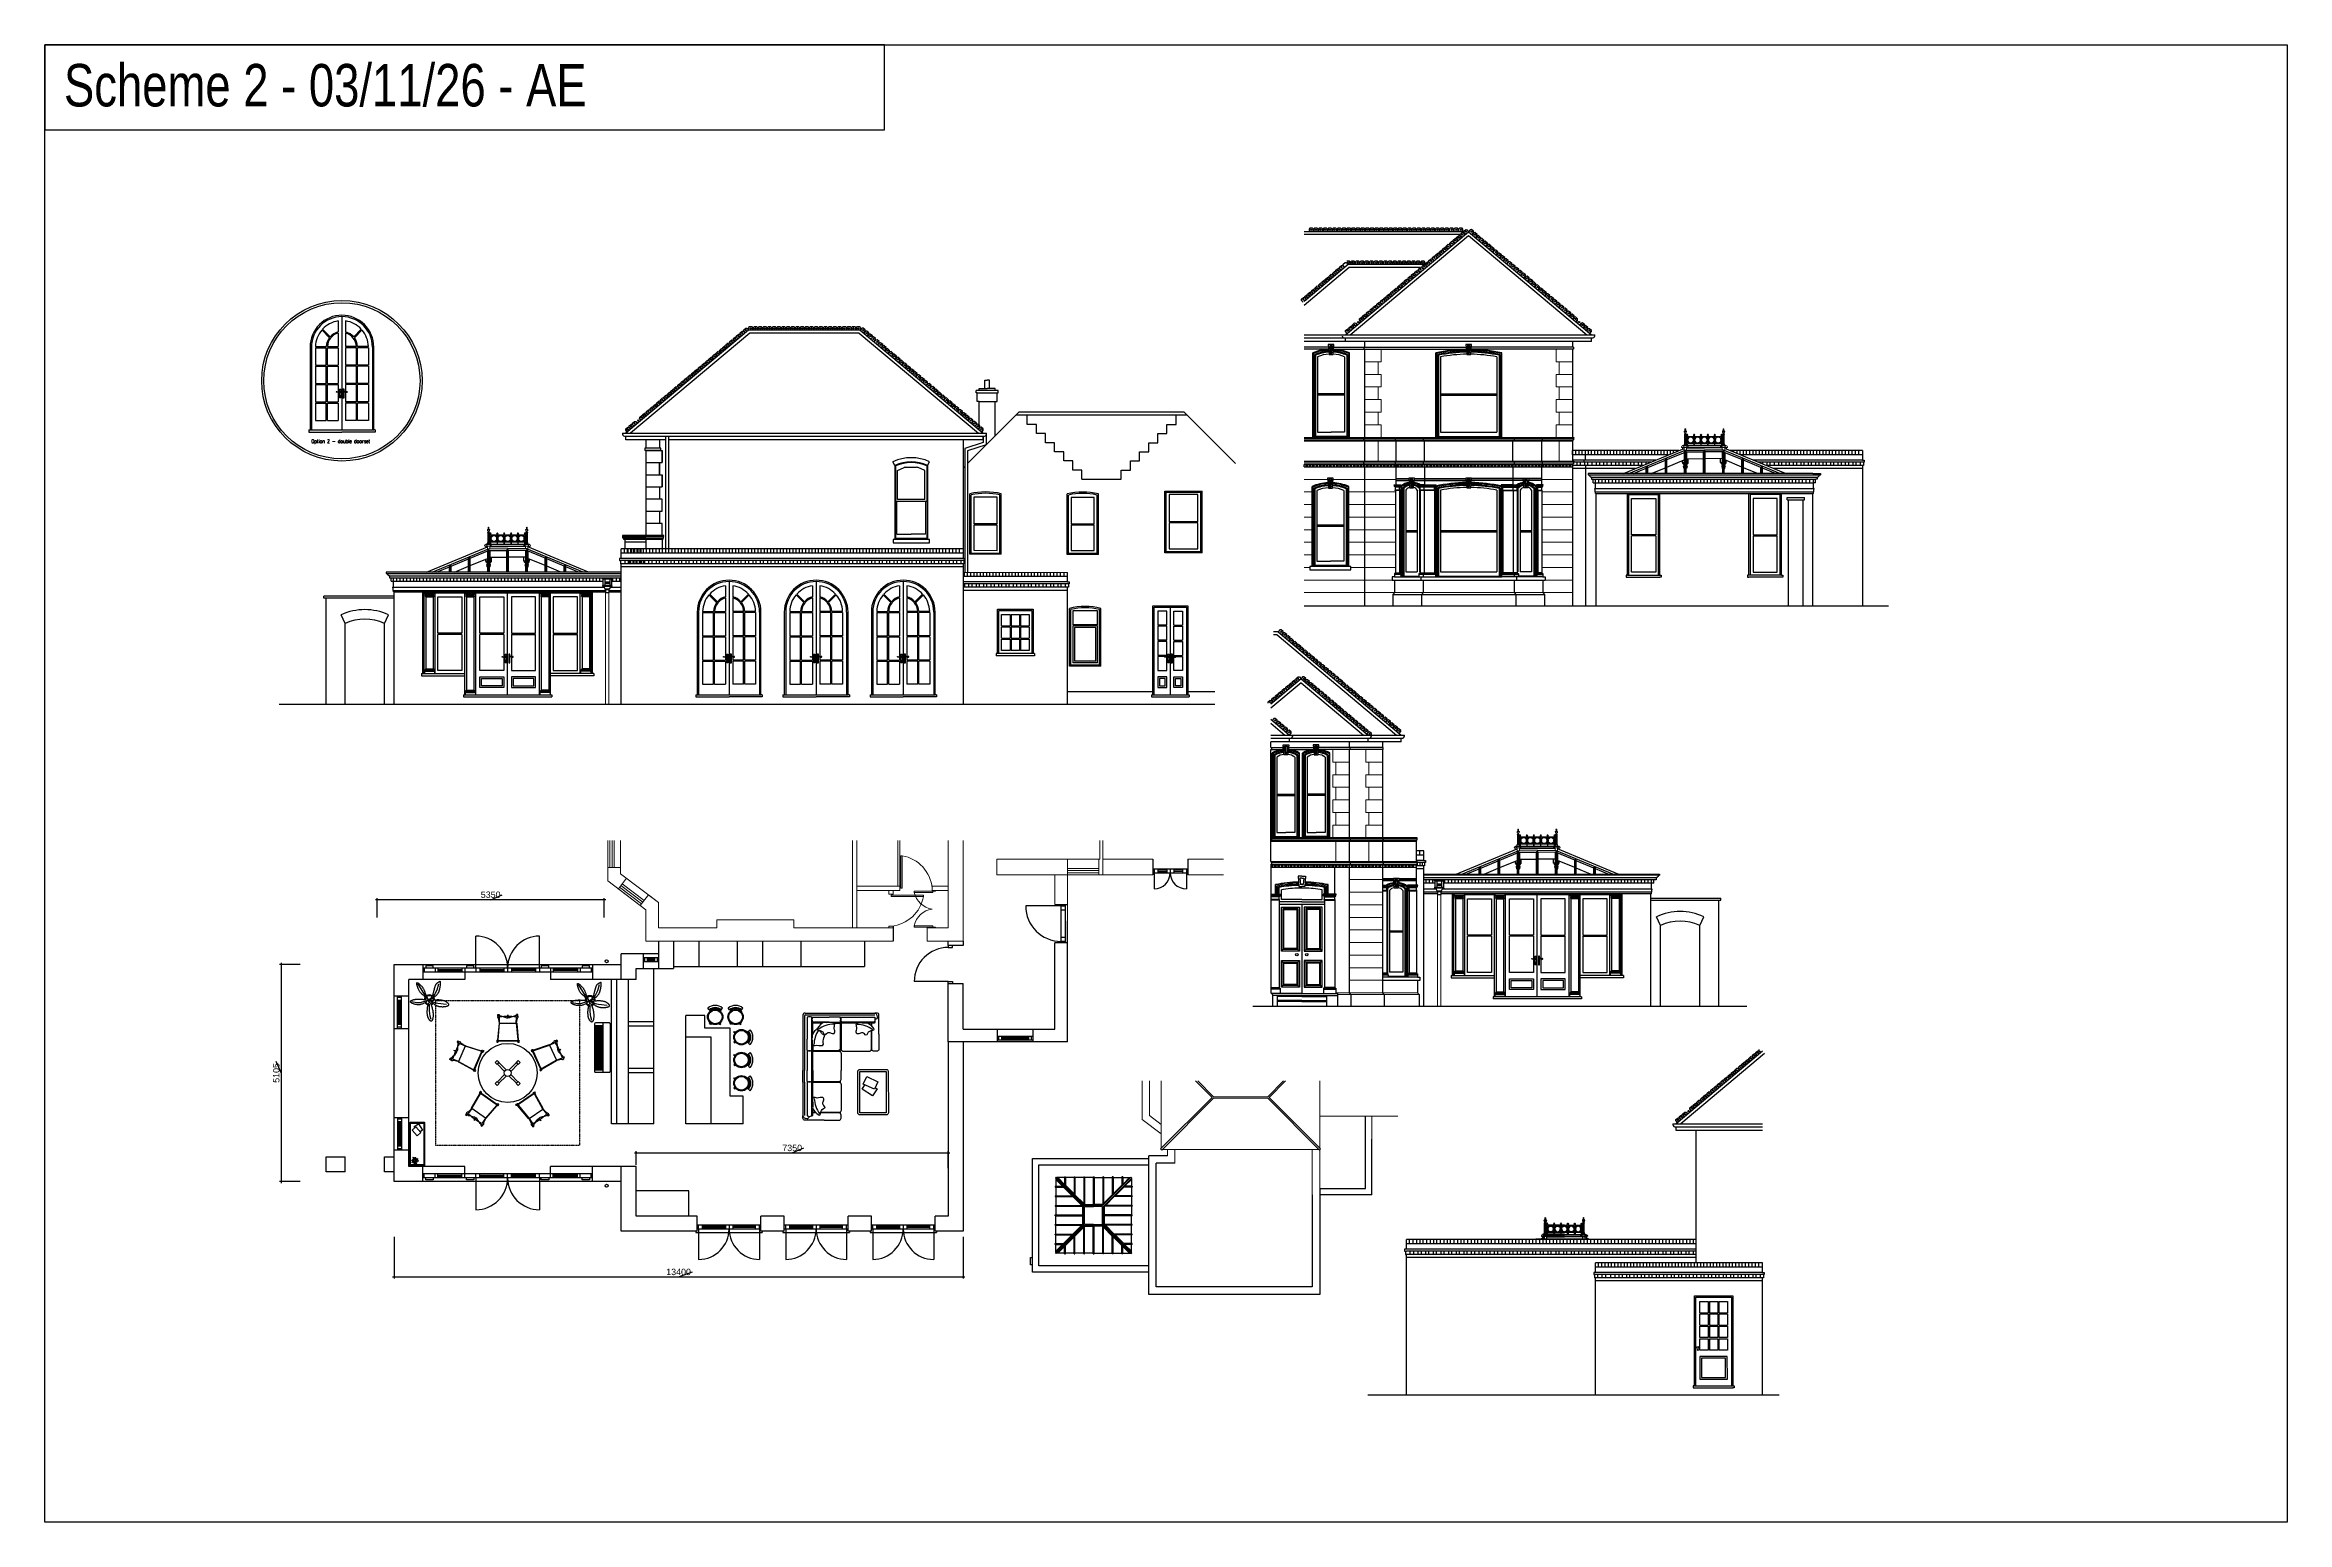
# Model space of a CAD drawing. Header units: millimetres. Extents: x -5841 to 140562, y 1006 to 102310.
# Drawn here: x 1241 to 54043, y 1006 to 35787 of the extents above; entities that cross this region are included whole.
import ezdxf

# ---------------------------------------------------------------- set-up
doc = ezdxf.new("R2010")
doc.units = ezdxf.units.MM
doc.header["$LTSCALE"] = 10
doc.linetypes.add('DASHED2', pattern=[0.375, 0.25, -0.125])
for name, color, linetype in [('18 - Ladder Beam', 6, 'Continuous'), ('40 - Detail Outline', 142, 'Continuous'), ('CONCEPT HOUSE', 7, 'Continuous'), ('Edges', 7, 'Continuous'), ('PDF17_0', 7, 'Continuous')]:
    doc.layers.add(name, color=color, linetype=linetype)
doc.styles.add('1-20', font='romans.shx', dxfattribs={"width": 0.8, "height": 35})
doc.styles.add('1-50', font='romans.shx', dxfattribs={"width": 0.8, "height": 85})
doc.styles.add('ATTR', font='romans.shx', dxfattribs={"width": 0.8, "height": 1.735066})
doc.styles.get("Standard").update_dxf_attribs({"font": 'arial.ttf'})
doc.dimstyles.new('1-20', dxfattribs={"dimtxt": 35, "dimasz": 40, "dimexe": 40, "dimexo": 40, "dimgap": 40, "dimtad": 1, "dimdec": 0, "dimzin": 0, "dimdsep": 46, "dimtxsty": '1-20', "dimblk": 'OBLIQUE', "dimcen": 40, "dimdle": 40, "dimclrd": 251, "dimclre": 251, "dimclrt": 251, "dimadec": 0, "dimazin": 0, "dimtfac": 1, "dimtdec": 0, "dimtix": 1, "dimtmove": 1, "dimatfit": 3, "dimfxl": 1, "dimtolj": 1, "dimtzin": 0, "dimlwd": 25, "dimarcsym": 0})

msp = doc.modelspace()

# ---------------------------------------------------------------- texts
at = {"layer": '40 - Detail Outline', "color": 140, "transparency": 33554585, "style": 'ATTR', "width": 0.8, "flags": 9}
for p in [(10297.1, 13301.1), (14081, 13280.2)]:
    msp.add_attdef('ESTCODE', p, '', height=0.185, rotation=90, dxfattribs=at)
at = {"layer": 'CONCEPT HOUSE', "color": 140, "ltscale": 10, "style": '1-50', "width": 0.8}
msp.add_text('Option 2 - double doorset', height=85, dxfattribs=at).set_placement((7515.4, 26412.2))
at = {"layer": 'CONCEPT HOUSE', "color": 6, "ltscale": 10, "insert": (1690.5, 35337.1), "char_height": 1000, "width": 19798.153, "attachment_point": 1, "style": '1-50'}
msp.add_mtext('{\\fBaskervville|b0|i0|c0|p2;\\C40;\\c55290;Scheme 2 - 03/11/26 - AE}', dxfattribs=at)

# ---------------------------------------------------------------- blocks, each defined once
blk = doc.blocks.new('*D1')
at = {"layer": 'CONCEPT HOUSE', "color": 0}
for p, q in [((14454, 15660), (9024, 15660)), ((9050, 15646), (9078, 15674)), ((9064, 15243), (9064, 15700)), ((11739, 15660), (12012, 15777)), ((14400, 15646), (14428, 15674)), ((14414, 15243), (14414, 15700))]:
    blk.add_line(p, q, dxfattribs=at)
at = {"layer": 'CONCEPT HOUSE', "color": 0, "insert": (11739, 15777), "char_height": 150, "attachment_point": 5}
blk.add_mtext('5350', dxfattribs=at)
blk = doc.blocks.new('_Oblique')
at = {"color": 0}
blk.add_line((-0.4, -0.4), (0.4, 0.4), dxfattribs=at)
blk = doc.blocks.new('*D2')
at = {"layer": 'CONCEPT HOUSE', "color": 0}
for p, q in [((7254, 14134), (6768, 14134)), ((6794, 14148), (6822, 14120)), ((6808, 14174), (6808, 8989)), ((6808, 11582), (6691, 11855)), ((7254, 9029), (6768, 9029)), ((6794, 9043), (6822, 9015))]:
    blk.add_line(p, q, dxfattribs=at)
at = {"layer": 'CONCEPT HOUSE', "color": 0, "insert": (6691, 11582), "char_height": 150, "attachment_point": 5, "rotation": 90}
blk.add_mtext('5105', dxfattribs=at)
blk = doc.blocks.new('*D3')
at = {"layer": 'CONCEPT HOUSE', "color": 0}
for p, q in [((15124, 9699), (22554, 9699)), ((15150, 9685), (15178, 9713)), ((15164, 9419), (15164, 9739)), ((18839, 9699), (19112, 9815)), ((22500, 9685), (22528, 9713)), ((22514, 9339), (22514, 9739))]:
    blk.add_line(p, q, dxfattribs=at)
at = {"layer": 'CONCEPT HOUSE', "color": 0, "insert": (18839, 9815), "char_height": 150, "attachment_point": 5}
blk.add_mtext('7350', dxfattribs=at)
blk = doc.blocks.new('*D4')
at = {"layer": 'CONCEPT HOUSE', "color": 0}
for p, q in [((9464, 7725), (9464, 6739)), ((22864, 7725), (22864, 6739)), ((16164, 6779), (16495, 6896)), ((9424, 6779), (22904, 6779)), ((9450, 6765), (9478, 6793)), ((22850, 6765), (22878, 6793))]:
    blk.add_line(p, q, dxfattribs=at)
at = {"layer": 'CONCEPT HOUSE', "color": 0, "insert": (16164, 6896), "char_height": 150, "attachment_point": 5}
blk.add_mtext('13400', dxfattribs=at)

# ---------------------------------------------------------------- dimensions: what is measured, and where the dimension line sits
at = {"layer": 'CONCEPT HOUSE', "color": 140, "ltscale": 10}
for base, p1, p2, picture, middle in [((9063.8, 15660), (14413.8, 15203.5), (9063.8, 15203.5), '*D1', (11738.8, 15776.6)), ((22513.8, 9698.7), (15163.8, 9379.3), (22513.8, 9298.9), '*D3', (18838.8, 9815.4)), ((22863.8, 6779), (9463.8, 7765.3), (22863.8, 7765.3), '*D4', (16163.8, 6895.6))]:
    dim = msp.add_linear_dim(base=base, p1=p1, p2=p2, dimstyle='1-20', override={"dimtxt": 150, "dimtxsty": 'Standard'}, dxfattribs=at)
    dim.commit()
    dim.dimension.update_dxf_attribs({"geometry": picture, "text_midpoint": middle, "dimtype": 160})
dim = msp.add_linear_dim(base=(6807.7, 9029.3), p1=(7293.9, 14134.3), p2=(7293.9, 9029.3), angle=90, dimstyle='1-20', override={"dimtxt": 150, "dimtxsty": 'Standard'}, dxfattribs=at)
dim.commit()
dim.dimension.update_dxf_attribs({"geometry": '*D2', "text_midpoint": (6691.1, 11581.8), "dimtype": 160})

# ---------------------------------------------------------------- linework, layer by layer
at = {"color": 140}
for p, q in [((37699.6, 25478.2), (37699.6, 25558.2)), ((37699.6, 25478.2), (37752.6, 25478.2)), ((42938.4, 25478.2), (42885.5, 25478.2)), ((42938.4, 25478.2), (42938.4, 25558.2)), ((9395.4, 23158.4), (9395.4, 23238.4)), ((14369.2, 23238.4), (14369.2, 23215.6)), ((14426.9, 23238.4), (14426.9, 23038.4)), ((14541.4, 23238.4), (14541.4, 23038.4)), ((14599.2, 23238.4), (14599.2, 23215.6)), ((9395.4, 23158.4), (9448.3, 23158.4)), ((14313.3, 23158.4), (14380.2, 23158.4)), ((14380.2, 23203.6), (14377.2, 23203.6)), ((14588.2, 23203.6), (14380.2, 23203.6)), ((14380.2, 23203.6), (14380.2, 23058.4)), ((14588.2, 23058.4), (14380.2, 23058.4)), ((14588.2, 23038.4), (14380.2, 23038.4)), ((14534.2, 22968.4), (14434.2, 22968.4)), ((14588.2, 23203.6), (14588.2, 23058.4)), ((14591.2, 23203.6), (14588.2, 23203.6)), ((14778.3, 23158.4), (14813.8, 23158.4)), ((33959.7, 16129.3), (33959.7, 16106.5)), ((33970.7, 16094.5), (33967.7, 16094.5)), ((34178.7, 16094.5), (33970.7, 16094.5)), ((33970.7, 16094.5), (33970.7, 15949.3)), ((34178.7, 15949.3), (33970.7, 15949.3)), ((34178.7, 15929.3), (33970.7, 15929.3)), ((34017.5, 16129.3), (34017.5, 15929.3)), ((34124.7, 15859.3), (34024.7, 15859.3)), ((34132, 16129.3), (34132, 15929.3)), ((34178.7, 16094.5), (34178.7, 15949.3)), ((34181.7, 16094.5), (34178.7, 16094.5)), ((34210.9, 16049.3), (34178.7, 16049.3)), ((34189.7, 16129.3), (34189.7, 16106.5)), ((38675.9, 16049.3), (38595.9, 16049.3)), ((39128.8, 16049.3), (39075.9, 16049.3)), ((39128.8, 16049.3), (39128.8, 16129.3))]:
    msp.add_line(p, q, dxfattribs=at)
at = {"color": 140, "ltscale": 10, "transparency": 33554559}
for points in [[(31112.4, 31388.6), (31112.4, 31448.6), (31094.9, 31468.6), (31029.9, 31468.6), (31012.4, 31448.6), (31012.4, 31388.6)], [(31122.4, 31388.6), (31122.4, 31433.6), (31112.4, 31433.6), (31112.4, 31388.6)], [(31222.4, 31388.6), (31222.4, 31448.6), (31204.9, 31468.6), (31139.9, 31468.6), (31122.4, 31448.6), (31122.4, 31388.6)], [(31232.4, 31388.6), (31232.4, 31433.6), (31222.4, 31433.6), (31222.4, 31388.6)], [(31332.4, 31388.6), (31332.4, 31448.6), (31314.9, 31468.6), (31249.9, 31468.6), (31232.4, 31448.6), (31232.4, 31388.6)], [(31342.4, 31388.6), (31342.4, 31433.6), (31332.4, 31433.6), (31332.4, 31388.6)], [(31442.4, 31388.6), (31442.4, 31448.6), (31424.9, 31468.6), (31359.9, 31468.6), (31342.4, 31448.6), (31342.4, 31388.6)], [(31452.4, 31388.6), (31452.4, 31433.6), (31442.4, 31433.6), (31442.4, 31388.6)], [(31552.4, 31388.6), (31552.4, 31448.6), (31534.9, 31468.6), (31469.9, 31468.6), (31452.4, 31448.6), (31452.4, 31388.6)], [(31562.4, 31388.6), (31562.4, 31433.6), (31552.4, 31433.6), (31552.4, 31388.6)], [(31662.4, 31388.6), (31662.4, 31448.6), (31644.9, 31468.6), (31579.9, 31468.6), (31562.4, 31448.6), (31562.4, 31388.6)], [(31672.4, 31388.6), (31672.4, 31433.6), (31662.4, 31433.6), (31662.4, 31388.6)], [(31772.4, 31388.6), (31772.4, 31448.6), (31754.9, 31468.6), (31689.9, 31468.6), (31672.4, 31448.6), (31672.4, 31388.6)], [(31782.4, 31388.6), (31782.4, 31433.6), (31772.4, 31433.6), (31772.4, 31388.6)], [(31882.4, 31388.6), (31882.4, 31448.6), (31864.9, 31468.6), (31799.9, 31468.6), (31782.4, 31448.6), (31782.4, 31388.6)], [(31892.4, 31388.6), (31892.4, 31433.6), (31882.4, 31433.6), (31882.4, 31388.6)], [(31992.4, 31388.6), (31992.4, 31448.6), (31974.9, 31468.6), (31909.9, 31468.6), (31892.4, 31448.6), (31892.4, 31388.6)], [(32002.4, 31388.6), (32002.4, 31433.6), (31992.4, 31433.6), (31992.4, 31388.6)], [(32102.4, 31388.6), (32102.4, 31448.6), (32084.9, 31468.6), (32019.9, 31468.6), (32002.4, 31448.6), (32002.4, 31388.6)], [(32112.4, 31388.6), (32112.4, 31433.6), (32102.4, 31433.6), (32102.4, 31388.6)], [(32212.4, 31388.6), (32212.4, 31448.6), (32194.9, 31468.6), (32129.9, 31468.6), (32112.4, 31448.6), (32112.4, 31388.6)], [(32222.4, 31388.6), (32222.4, 31433.6), (32212.4, 31433.6), (32212.4, 31388.6)], [(32322.4, 31388.6), (32322.4, 31448.6), (32304.9, 31468.6), (32239.9, 31468.6), (32222.4, 31448.6), (32222.4, 31388.6)], [(32332.4, 31388.6), (32332.4, 31433.6), (32322.4, 31433.6), (32322.4, 31388.6)], [(32432.4, 31388.6), (32432.4, 31448.6), (32414.9, 31468.6), (32349.9, 31468.6), (32332.4, 31448.6), (32332.4, 31388.6)], [(32442.4, 31388.6), (32442.4, 31433.6), (32432.4, 31433.6), (32432.4, 31388.6)], [(32542.4, 31388.6), (32542.4, 31448.6), (32524.9, 31468.6), (32459.9, 31468.6), (32442.4, 31448.6), (32442.4, 31388.6)], [(32552.4, 31388.6), (32552.4, 31433.6), (32542.4, 31433.6), (32542.4, 31388.6)], [(32652.4, 31388.6), (32652.4, 31448.6), (32634.9, 31468.6), (32569.9, 31468.6), (32552.4, 31448.6), (32552.4, 31388.6)], [(32662.4, 31388.6), (32662.4, 31433.6), (32652.4, 31433.6), (32652.4, 31388.6)], [(32762.4, 31388.6), (32762.4, 31448.6), (32744.9, 31468.6), (32679.9, 31468.6), (32662.4, 31448.6), (32662.4, 31388.6)], [(32772.4, 31388.6), (32772.4, 31433.6), (32762.4, 31433.6), (32762.4, 31388.6)], [(32873.1, 31388.6), (32873.1, 31448.6), (32855.6, 31468.6), (32790.6, 31468.6), (32773.1, 31448.6), (32773.1, 31388.6)], [(32883.1, 31388.6), (32883.1, 31433.6), (32873.1, 31433.6), (32873.1, 31388.6)], [(32983.1, 31388.6), (32983.1, 31448.6), (32965.6, 31468.6), (32900.6, 31468.6), (32883.1, 31448.6), (32883.1, 31388.6)], [(32993.1, 31388.6), (32993.1, 31433.6), (32983.1, 31433.6), (32983.1, 31388.6)], [(33093.1, 31388.6), (33093.1, 31448.6), (33075.6, 31468.6), (33010.6, 31468.6), (32993.1, 31448.6), (32993.1, 31388.6)], [(33103.1, 31388.6), (33103.1, 31433.6), (33093.1, 31433.6), (33093.1, 31388.6)], [(33203.1, 31388.6), (33203.1, 31448.6), (33185.6, 31468.6), (33120.6, 31468.6), (33103.1, 31448.6), (33103.1, 31388.6)], [(33213.1, 31388.6), (33213.1, 31433.6), (33203.1, 31433.6), (33203.1, 31388.6)], [(33313.1, 31388.6), (33313.1, 31448.6), (33295.6, 31468.6), (33230.6, 31468.6), (33213.1, 31448.6), (33213.1, 31388.6)], [(33323.1, 31388.6), (33323.1, 31433.6), (33313.1, 31433.6), (33313.1, 31388.6)], [(33423.1, 31388.6), (33423.1, 31448.6), (33405.6, 31468.6), (33340.6, 31468.6), (33323.1, 31448.6), (33323.1, 31388.6)], [(33433.1, 31388.6), (33433.1, 31433.6), (33423.1, 31433.6), (33423.1, 31388.6)], [(33533.1, 31388.6), (33533.1, 31448.6), (33515.6, 31468.6), (33450.6, 31468.6), (33433.1, 31448.6), (33433.1, 31388.6)], [(33543.1, 31388.6), (33543.1, 31433.6), (33533.1, 31433.6), (33533.1, 31388.6)], [(33643.1, 31388.6), (33643.1, 31448.6), (33625.6, 31468.6), (33560.6, 31468.6), (33543.1, 31448.6), (33543.1, 31388.6)], [(33653.1, 31388.6), (33653.1, 31433.6), (33643.1, 31433.6), (33643.1, 31388.6)], [(33753.1, 31388.6), (33753.1, 31448.6), (33735.6, 31468.6), (33670.6, 31468.6), (33653.1, 31448.6), (33653.1, 31388.6)], [(33763.1, 31388.6), (33763.1, 31433.6), (33753.1, 31433.6), (33753.1, 31388.6)], [(33863.1, 31388.6), (33863.1, 31448.6), (33845.6, 31468.6), (33780.6, 31468.6), (33763.1, 31448.6), (33763.1, 31388.6)], [(33873.1, 31388.6), (33873.1, 31433.6), (33863.1, 31433.6), (33863.1, 31388.6)], [(33973.1, 31388.6), (33973.1, 31448.6), (33955.6, 31468.6), (33890.6, 31468.6), (33873.1, 31448.6), (33873.1, 31388.6)], [(33983.1, 31388.6), (33983.1, 31433.6), (33973.1, 31433.6), (33973.1, 31388.6)], [(34083.1, 31388.6), (34083.1, 31448.6), (34065.6, 31468.6), (34000.6, 31468.6), (33983.1, 31448.6), (33983.1, 31388.6)], [(34093.1, 31388.6), (34093.1, 31433.6), (34083.1, 31433.6), (34083.1, 31388.6)], [(34193.1, 31388.6), (34193.1, 31448.6), (34175.6, 31468.6), (34110.6, 31468.6), (34093.1, 31448.6), (34093.1, 31388.6)], [(34203.1, 31388.6), (34203.1, 31433.6), (34193.1, 31433.6), (34193.1, 31388.6)], [(34303.1, 31388.6), (34303.1, 31448.6), (34285.6, 31468.6), (34220.6, 31468.6), (34203.1, 31448.6), (34203.1, 31388.6)], [(34313.1, 31388.6), (34313.1, 31433.6), (34303.1, 31433.6), (34303.1, 31388.6)], [(34413.1, 31388.6), (34413.1, 31448.6), (34395.6, 31468.6), (34330.6, 31468.6), (34313.1, 31448.6), (34313.1, 31388.6)], [(34362, 31047.4), (34323.4, 31093.3), (34323.9, 31119.9), (34373.6, 31161.7), (34399.9, 31157.7), (34438.5, 31111.8)], [(34446.2, 31118.2), (34407.5, 31164.1), (34408.1, 31190.7), (34457.8, 31232.5), (34484.1, 31228.5), (34522.7, 31182.6)], [(34423.1, 31388.6), (34423.1, 31433.6), (34413.1, 31433.6), (34413.1, 31388.6)], [(34523.1, 31388.6), (34523.1, 31448.6), (34505.6, 31468.6), (34440.6, 31468.6), (34423.1, 31448.6), (34423.1, 31388.6)], [(34522.7, 31182.6), (34484.1, 31228.5), (34484.6, 31255.1), (34534.3, 31296.9), (34560.6, 31292.9), (34599.2, 31247)], [(34533.1, 31388.6), (34533.1, 31433.6), (34523.1, 31433.6), (34523.1, 31388.6)], [(34633.1, 31388.6), (34633.1, 31448.6), (34615.6, 31468.6), (34550.6, 31468.6), (34533.1, 31448.6), (34533.1, 31388.6)], [(34606.9, 31253.4), (34568.2, 31299.3), (34568.7, 31325.9), (34618.5, 31367.8), (34644.7, 31363.7), (34683.4, 31317.8)], [(34599.2, 31247), (34570.2, 31281.4), (34577.9, 31287.9), (34606.9, 31253.4)], [(34691, 31324.3), (34652.4, 31370.2), (34652.9, 31396.7), (34702.6, 31438.6), (34728.9, 31434.5), (34767.5, 31388.6)], [(34683.4, 31317.8), (34654.4, 31352.2), (34662, 31358.7), (34691, 31324.3)], [(34844, 31324.3), (34882.7, 31370.2), (34882.2, 31396.7), (34832.4, 31438.6), (34806.2, 31434.5), (34767.5, 31388.6)], [(34851.7, 31317.8), (34880.7, 31352.2), (34873, 31358.7), (34844, 31324.3)], [(34928.2, 31253.4), (34966.8, 31299.3), (34966.3, 31325.9), (34916.6, 31367.8), (34890.3, 31363.7), (34851.7, 31317.8)], [(34935.9, 31247), (34964.8, 31281.4), (34957.2, 31287.9), (34928.2, 31253.4)], [(35012.4, 31182.6), (35051, 31228.5), (35050.5, 31255.1), (35000.8, 31296.9), (34974.5, 31292.9), (34935.9, 31247)], [(35088.9, 31118.2), (35127.5, 31164.1), (35127, 31190.7), (35077.3, 31232.5), (35051, 31228.5), (35012.4, 31182.6)], [(35173, 31047.4), (35211.7, 31093.3), (35211.2, 31119.9), (35161.4, 31161.7), (35135.2, 31157.7), (35096.5, 31111.8)], [(31850.3, 30549.7), (31811.7, 30595.6), (31812.2, 30622.2), (31861.9, 30664.1), (31888.2, 30660), (31926.8, 30614.1)], [(31979.6, 30613.1), (31979.6, 30673.1), (31962.1, 30693.1), (31897.1, 30693.1)], [(31989.6, 30613.1), (31989.6, 30658.1), (31979.6, 30658.1), (31979.6, 30613.1)], [(32089.6, 30613.1), (32089.6, 30673.1), (32072.1, 30693.1), (32007.1, 30693.1), (31989.6, 30673.1), (31989.6, 30613.1)], [(32099.6, 30613.1), (32099.6, 30658.1), (32089.6, 30658.1), (32089.6, 30613.1)], [(32199.6, 30613.1), (32199.6, 30673.1), (32182.1, 30693.1), (32117.1, 30693.1), (32099.6, 30673.1), (32099.6, 30613.1)], [(32209.6, 30613.1), (32209.6, 30658.1), (32199.6, 30658.1), (32199.6, 30613.1)], [(32309.6, 30613.1), (32309.6, 30673.1), (32292.1, 30693.1), (32227.1, 30693.1), (32209.6, 30673.1), (32209.6, 30613.1)], [(32319.6, 30613.1), (32319.6, 30658.1), (32309.6, 30658.1), (32309.6, 30613.1)], [(32419.6, 30613.1), (32419.6, 30673.1), (32402.1, 30693.1), (32337.1, 30693.1), (32319.6, 30673.1), (32319.6, 30613.1)], [(32429.6, 30613.1), (32429.6, 30658.1), (32419.6, 30658.1), (32419.6, 30613.1)], [(32529.6, 30613.1), (32529.6, 30673.1), (32512.1, 30693.1), (32447.1, 30693.1), (32429.6, 30673.1), (32429.6, 30613.1)], [(32539.6, 30613.1), (32539.6, 30658.1), (32529.6, 30658.1), (32529.6, 30613.1)], [(32639.6, 30613.1), (32639.6, 30673.1), (32622.1, 30693.1), (32557.1, 30693.1), (32539.6, 30673.1), (32539.6, 30613.1)], [(32649.6, 30613.1), (32649.6, 30658.1), (32639.6, 30658.1), (32639.6, 30613.1)], [(32749.6, 30613.1), (32749.6, 30673.1), (32732.1, 30693.1), (32667.1, 30693.1), (32649.6, 30673.1), (32649.6, 30613.1)], [(32759.6, 30613.1), (32759.6, 30658.1), (32749.6, 30658.1), (32749.6, 30613.1)], [(32859.6, 30613.1), (32859.6, 30673.1), (32842.1, 30693.1), (32777.1, 30693.1), (32759.6, 30673.1), (32759.6, 30613.1)], [(32869.6, 30613.1), (32869.6, 30658.1), (32859.6, 30658.1), (32859.6, 30613.1)], [(32969.6, 30613.1), (32969.6, 30673.1), (32952.1, 30693.1), (32887.1, 30693.1), (32869.6, 30673.1), (32869.6, 30613.1)], [(32979.6, 30613.1), (32979.6, 30658.1), (32969.6, 30658.1), (32969.6, 30613.1)], [(33079.6, 30613.1), (33079.6, 30673.1), (33062.1, 30693.1), (32997.1, 30693.1), (32979.6, 30673.1), (32979.6, 30613.1)], [(33089.6, 30613.1), (33089.6, 30658.1), (33079.6, 30658.1), (33079.6, 30613.1)], [(33189.6, 30613.1), (33189.6, 30673.1), (33172.1, 30693.1), (33107.1, 30693.1), (33089.6, 30673.1), (33089.6, 30613.1)], [(33199.6, 30613.1), (33199.6, 30658.1), (33189.6, 30658.1), (33189.6, 30613.1)], [(33299.6, 30613.1), (33299.6, 30673.1), (33282.1, 30693.1), (33217.1, 30693.1), (33199.6, 30673.1), (33199.6, 30613.1)], [(33309.6, 30613.1), (33309.6, 30658.1), (33299.6, 30658.1), (33299.6, 30613.1)], [(33409.6, 30613.1), (33409.6, 30673.1), (33392.1, 30693.1), (33327.1, 30693.1), (33309.6, 30673.1), (33309.6, 30613.1)], [(33419.6, 30613.1), (33419.6, 30658.1), (33409.6, 30658.1), (33409.6, 30613.1)], [(33520.3, 30613.1), (33520.3, 30673.1), (33502.8, 30693.1), (33437.8, 30693.1), (33420.3, 30673.1), (33420.3, 30613.1)], [(33530.3, 30613.1), (33530.3, 30658.1), (33520.3, 30658.1), (33520.3, 30613.1)], [(33630.3, 30613.1), (33630.3, 30673.1), (33612.8, 30693.1), (33547.8, 30693.1), (33530.3, 30673.1), (33530.3, 30613.1)], [(33640.3, 30613.1), (33640.3, 30658.1), (33630.3, 30658.1), (33630.3, 30613.1)], [(33740.3, 30613.1), (33740.3, 30673.1), (33722.8, 30693.1), (33657.8, 30693.1), (33640.3, 30673.1), (33640.3, 30613.1)], [(33787.5, 30565.3), (33748.8, 30611.2), (33749.3, 30637.8), (33799.1, 30679.6), (33825.3, 30675.6), (33864, 30629.7)], [(33871.6, 30636.1), (33833, 30682), (33833.5, 30708.6), (33883.2, 30750.5), (33909.5, 30746.4), (33948.1, 30700.5)], [(33864, 30629.7), (33835, 30664.1), (33842.6, 30670.6), (33871.6, 30636.1)], [(33955.8, 30707), (33917.2, 30752.9), (33917.7, 30779.4), (33967.4, 30821.3), (33993.7, 30817.3), (34032.3, 30771.4)], [(33948.1, 30700.5), (33919.2, 30735), (33926.8, 30741.4), (33955.8, 30707)], [(34032.5, 30771.2), (33993.8, 30817.1), (33994.3, 30843.6), (34044.1, 30885.5), (34070.3, 30881.5), (34109, 30835.5)], [(34116.6, 30842), (34078, 30887.9), (34078.5, 30914.5), (34128.2, 30956.3), (34154.5, 30952.3), (34193.1, 30906.4)], [(34109, 30835.5), (34080, 30870), (34087.7, 30876.4), (34116.6, 30842)], [(34200.8, 30912.8), (34162.2, 30958.7), (34162.7, 30985.3), (34212.4, 31027.1), (34238.7, 31023.1), (34277.3, 30977.2)], [(34193.1, 30906.4), (34164.2, 30940.8), (34171.8, 30947.2), (34200.8, 30912.8)], [(34277.8, 30976.6), (34239.2, 31022.5), (34239.7, 31049), (34289.5, 31090.9), (34315.7, 31086.9), (34354.4, 31040.9)], [(34354.4, 31040.9), (34325.4, 31075.4), (34333, 31081.8), (34362, 31047.4)], [(34438.5, 31111.8), (34409.5, 31146.2), (34417.2, 31152.6), (34446.2, 31118.2)], [(35096.5, 31111.8), (35125.5, 31146.2), (35117.9, 31152.6), (35088.9, 31118.2)], [(35180.7, 31040.9), (35209.7, 31075.4), (35202, 31081.8), (35173, 31047.4)], [(35257.2, 30976.6), (35295.8, 31022.5), (35295.3, 31049), (35245.6, 31090.9), (35219.3, 31086.9), (35180.7, 31040.9)], [(35334.3, 30912.8), (35372.9, 30958.7), (35372.4, 30985.3), (35322.6, 31027.1), (35296.4, 31023.1), (35257.7, 30977.2)], [(35341.9, 30906.4), (35370.9, 30940.8), (35363.2, 30947.2), (35334.3, 30912.8)], [(35418.4, 30842), (35457.1, 30887.9), (35456.5, 30914.5), (35406.8, 30956.3), (35380.5, 30952.3), (35341.9, 30906.4)], [(35426.1, 30835.5), (35455, 30870), (35447.4, 30876.4), (35418.4, 30842)], [(35502.6, 30771.2), (35541.2, 30817.1), (35540.7, 30843.6), (35491, 30885.5), (35464.7, 30881.5), (35426.1, 30835.5)], [(35579.3, 30707), (35617.9, 30752.9), (35617.4, 30779.4), (35567.7, 30821.3), (35541.4, 30817.3), (35502.8, 30771.4)], [(35586.9, 30700.5), (35615.9, 30735), (35608.2, 30741.4), (35579.3, 30707)], [(35663.4, 30636.1), (35702.1, 30682), (35701.6, 30708.6), (35651.8, 30750.5), (35625.6, 30746.4), (35586.9, 30700.5)], [(35671.1, 30629.7), (35700.1, 30664.1), (35692.4, 30670.6), (35663.4, 30636.1)], [(35747.6, 30565.3), (35786.2, 30611.2), (35785.7, 30637.8), (35736, 30679.6), (35709.7, 30675.6), (35671.1, 30629.7)], [(31192.7, 29995.6), (31154, 30041.5), (31154.6, 30068), (31204.3, 30109.9), (31230.6, 30105.9), (31269.2, 30060)], [(31276.8, 30066.4), (31238.2, 30112.3), (31238.7, 30138.9), (31288.4, 30180.7), (31314.7, 30176.7), (31353.3, 30130.8)], [(31269.2, 30060), (31240.2, 30094.4), (31247.9, 30100.8), (31276.8, 30066.4)], [(31361, 30137.2), (31322.4, 30183.1), (31322.9, 30209.7), (31372.6, 30251.5), (31398.9, 30247.5), (31437.5, 30201.6)], [(31353.3, 30130.8), (31324.4, 30165.2), (31332, 30171.6), (31361, 30137.2)], [(31437.8, 30201.3), (31399.2, 30247.2), (31399.7, 30273.7), (31449.4, 30315.6), (31475.7, 30311.6), (31514.3, 30265.6)], [(31522, 30272.1), (31483.3, 30318), (31483.8, 30344.6), (31533.6, 30386.4), (31559.9, 30382.4), (31598.5, 30336.5)], [(31514.3, 30265.6), (31485.3, 30300.1), (31493, 30306.5), (31522, 30272.1)], [(31606.1, 30342.9), (31567.5, 30388.8), (31568, 30415.4), (31617.7, 30457.2), (31644, 30453.2), (31682.6, 30407.3)], [(31598.5, 30336.5), (31569.5, 30370.9), (31577.2, 30377.3), (31606.1, 30342.9)], [(31682, 30408.1), (31643.4, 30454), (31643.9, 30480.5), (31693.6, 30522.4), (31719.9, 30518.4), (31758.5, 30472.5)], [(31766.2, 30478.9), (31727.5, 30524.8), (31728, 30551.4), (31777.8, 30593.2), (31804, 30589.2), (31842.7, 30543.3)], [(31758.5, 30472.5), (31729.5, 30506.9), (31737.2, 30513.3), (31766.2, 30478.9)], [(31842.7, 30543.3), (31813.7, 30577.7), (31821.4, 30584.2), (31850.3, 30549.7)], [(33136.3, 30018.9), (33097.7, 30064.8), (33098.2, 30091.4), (33148, 30133.2), (33174.2, 30129.2), (33212.9, 30083.3)], [(33220.5, 30089.7), (33181.9, 30135.6), (33182.4, 30162.2), (33232.1, 30204.1), (33258.4, 30200), (33297, 30154.1)], [(33212.9, 30083.3), (33183.9, 30117.7), (33191.5, 30124.2), (33220.5, 30089.7)], [(33296.4, 30154.9), (33257.7, 30200.8), (33258.3, 30227.4), (33308, 30269.2), (33334.3, 30265.2), (33372.9, 30219.3)], [(33380.5, 30225.7), (33341.9, 30271.6), (33342.4, 30298.2), (33392.2, 30340.1), (33418.4, 30336), (33457.1, 30290.1)], [(33372.9, 30219.3), (33343.9, 30253.7), (33351.6, 30260.2), (33380.5, 30225.7)], [(33464.7, 30296.5), (33426.1, 30342.5), (33426.6, 30369), (33476.3, 30410.9), (33502.6, 30406.8), (33541.2, 30360.9)], [(33457.1, 30290.1), (33428.1, 30324.5), (33435.7, 30331), (33464.7, 30296.5)], [(33542.1, 30359.9), (33503.4, 30405.8), (33504, 30432.4), (33553.7, 30474.2), (33580, 30470.2), (33618.6, 30424.3)], [(33626.2, 30430.7), (33587.6, 30476.7), (33588.1, 30503.2), (33637.9, 30545.1), (33664.1, 30541), (33702.8, 30495.1)], [(33618.6, 30424.3), (33589.6, 30458.7), (33597.3, 30465.2), (33626.2, 30430.7)], [(33710.4, 30501.6), (33671.8, 30547.5), (33672.3, 30574), (33722, 30615.9), (33748.3, 30611.9), (33786.9, 30566)], [(33702.8, 30495.1), (33673.8, 30529.6), (33681.4, 30536), (33710.4, 30501.6)], [(35824.7, 30501.6), (35863.3, 30547.5), (35862.8, 30574), (35813, 30615.9), (35786.8, 30611.9), (35748.1, 30566)], [(35832.3, 30495.1), (35861.3, 30529.6), (35853.6, 30536), (35824.7, 30501.6)], [(35908.8, 30430.7), (35947.4, 30476.7), (35946.9, 30503.2), (35897.2, 30545.1), (35870.9, 30541), (35832.3, 30495.1)], [(35916.5, 30424.3), (35945.4, 30458.7), (35937.8, 30465.2), (35908.8, 30430.7)], [(35993, 30359.9), (36031.6, 30405.8), (36031.1, 30432.4), (35981.4, 30474.2), (35955.1, 30470.2), (35916.5, 30424.3)], [(36070.4, 30296.5), (36109, 30342.5), (36108.5, 30369), (36058.7, 30410.9), (36032.5, 30406.8), (35993.8, 30360.9)], [(36078, 30290.1), (36107, 30324.5), (36099.3, 30331), (36070.4, 30296.5)], [(36154.5, 30225.7), (36193.1, 30271.6), (36192.6, 30298.2), (36142.9, 30340.1), (36116.6, 30336), (36078, 30290.1)], [(36162.2, 30219.3), (36191.1, 30253.7), (36183.5, 30260.2), (36154.5, 30225.7)], [(36238.7, 30154.9), (36277.3, 30200.8), (36276.8, 30227.4), (36227.1, 30269.2), (36200.8, 30265.2), (36162.2, 30219.3)], [(36314.5, 30089.7), (36353.2, 30135.6), (36352.7, 30162.2), (36302.9, 30204.1), (36276.7, 30200), (36238, 30154.1)], [(36322.2, 30083.3), (36351.2, 30117.7), (36343.5, 30124.2), (36314.5, 30089.7)], [(36398.7, 30018.9), (36437.3, 30064.8), (36436.8, 30091.4), (36387.1, 30133.2), (36360.8, 30129.2), (36322.2, 30083.3)], [(30870.7, 29725.8), (30832.1, 29771.7), (30832.6, 29798.3), (30882.3, 29840.2), (30908.6, 29836.1), (30947.2, 29790.2)], [(30947.4, 29790), (30908.8, 29835.9), (30909.3, 29862.5), (30959, 29904.3), (30985.3, 29900.3), (31023.9, 29854.4)], [(31031.6, 29860.8), (30993, 29906.7), (30993.5, 29933.3), (31043.2, 29975.1), (31069.5, 29971.1), (31108.1, 29925.2)], [(31023.9, 29854.4), (30995, 29888.8), (31002.6, 29895.2), (31031.6, 29860.8)], [(31115.8, 29931.6), (31077.1, 29977.6), (31077.6, 30004.1), (31127.4, 30046), (31153.6, 30041.9), (31192.3, 29996)], [(31108.1, 29925.2), (31079.1, 29959.6), (31086.8, 29966.1), (31115.8, 29931.6)], [(32485.1, 29472.7), (32446.5, 29518.6), (32447, 29545.1), (32496.7, 29587), (32523, 29583), (32561.6, 29537)], [(32561.8, 29536.8), (32523.2, 29582.7), (32523.7, 29609.3), (32573.4, 29651.1), (32599.7, 29647.1), (32638.3, 29601.2)], [(32646, 29607.6), (32607.3, 29653.6), (32607.9, 29680.1), (32657.6, 29722), (32683.9, 29717.9), (32722.5, 29672)], [(32638.3, 29601.2), (32609.4, 29635.6), (32617, 29642.1), (32646, 29607.6)], [(32730.1, 29678.5), (32691.5, 29724.4), (32692, 29751), (32741.8, 29792.8), (32768, 29788.8), (32806.7, 29742.9)], [(32722.5, 29672), (32693.5, 29706.5), (32701.2, 29712.9), (32730.1, 29678.5)], [(32807, 29742.4), (32768.4, 29788.3), (32768.9, 29814.9), (32818.7, 29856.7), (32844.9, 29852.7), (32883.6, 29806.8)], [(32891.2, 29813.2), (32852.6, 29859.1), (32853.1, 29885.7), (32902.8, 29927.5), (32929.1, 29923.5), (32967.7, 29877.6)], [(32883.6, 29806.8), (32854.6, 29841.2), (32862.2, 29847.6), (32891.2, 29813.2)], [(32975.4, 29884), (32936.7, 29930), (32937.3, 29956.5), (32987, 29998.4), (33013.3, 29994.3), (33051.9, 29948.4)], [(32967.7, 29877.6), (32938.8, 29912), (32946.4, 29918.5), (32975.4, 29884)], [(33052.2, 29948.1), (33013.6, 29994), (33014.1, 30020.6), (33063.8, 30062.4), (33090.1, 30058.4), (33128.7, 30012.5)], [(33128.7, 30012.5), (33099.7, 30046.9), (33107.4, 30053.3), (33136.3, 30018.9)], [(36406.4, 30012.5), (36435.3, 30046.9), (36427.7, 30053.3), (36398.7, 30018.9)], [(36482.9, 29948.1), (36521.5, 29994), (36521, 30020.6), (36471.3, 30062.4), (36445, 30058.4), (36406.4, 30012.5)], [(36559.7, 29884), (36598.3, 29930), (36597.8, 29956.5), (36548.1, 29998.4), (36521.8, 29994.3), (36483.2, 29948.4)], [(36567.3, 29877.6), (36596.3, 29912), (36588.7, 29918.5), (36559.7, 29884)], [(36643.8, 29813.2), (36682.5, 29859.1), (36682, 29885.7), (36632.2, 29927.5), (36606, 29923.5), (36567.3, 29877.6)], [(36651.5, 29806.8), (36680.5, 29841.2), (36672.8, 29847.6), (36643.8, 29813.2)], [(36728, 29742.4), (36766.6, 29788.3), (36766.1, 29814.9), (36716.4, 29856.7), (36690.1, 29852.7), (36651.5, 29806.8)], [(36804.9, 29678.5), (36843.5, 29724.4), (36843, 29751), (36793.3, 29792.8), (36767, 29788.8), (36728.4, 29742.9)], [(36812.6, 29672), (36841.5, 29706.5), (36833.9, 29712.9), (36804.9, 29678.5)], [(36889.1, 29607.6), (36927.7, 29653.6), (36927.2, 29680.1), (36877.5, 29722), (36851.2, 29717.9), (36812.6, 29672)], [(36896.7, 29601.2), (36925.7, 29635.6), (36918.1, 29642.1), (36889.1, 29607.6)], [(36973.2, 29536.8), (37011.9, 29582.7), (37011.4, 29609.3), (36961.6, 29651.1), (36935.4, 29647.1), (36896.7, 29601.2)], [(37049.9, 29472.7), (37088.6, 29518.6), (37088.1, 29545.1), (37038.3, 29587), (37012.1, 29583), (36973.4, 29537)], [(17652.8, 28933.7), (17614.2, 28979.6), (17614.7, 29006.1), (17664.5, 29048), (17690.7, 29044), (17729.4, 28998)], [(17737, 29004.5), (17698.4, 29050.4), (17698.9, 29077), (17748.6, 29118.8), (17774.9, 29114.8), (17813.5, 29068.9)], [(17914.3, 29068.9), (17914.3, 29128.9), (17896.8, 29148.9), (17831.8, 29148.9), (17814.3, 29128.9), (17814.3, 29068.9)], [(17924.3, 29068.9), (17924.3, 29113.9), (17914.3, 29113.9), (17914.3, 29068.9)], [(18024.3, 29068.9), (18024.3, 29128.9), (18006.8, 29148.9), (17941.8, 29148.9), (17924.3, 29128.9), (17924.3, 29068.9)], [(18034.3, 29068.9), (18034.3, 29113.9), (18024.3, 29113.9), (18024.3, 29068.9)], [(18134.3, 29068.9), (18134.3, 29128.9), (18116.8, 29148.9), (18051.8, 29148.9), (18034.3, 29128.9), (18034.3, 29068.9)], [(18144.3, 29068.9), (18144.3, 29113.9), (18134.3, 29113.9), (18134.3, 29068.9)], [(18244.3, 29068.9), (18244.3, 29128.9), (18226.8, 29148.9), (18161.8, 29148.9), (18144.3, 29128.9), (18144.3, 29068.9)], [(18254.3, 29068.9), (18254.3, 29113.9), (18244.3, 29113.9), (18244.3, 29068.9)], [(18354.3, 29068.9), (18354.3, 29128.9), (18336.8, 29148.9), (18271.8, 29148.9), (18254.3, 29128.9), (18254.3, 29068.9)], [(18364.3, 29068.9), (18364.3, 29113.9), (18354.3, 29113.9), (18354.3, 29068.9)], [(18464.3, 29068.9), (18464.3, 29128.9), (18446.8, 29148.9), (18381.8, 29148.9), (18364.3, 29128.9), (18364.3, 29068.9)], [(18474.3, 29068.9), (18474.3, 29113.9), (18464.3, 29113.9), (18464.3, 29068.9)], [(18574.3, 29068.9), (18574.3, 29128.9), (18556.8, 29148.9), (18491.8, 29148.9), (18474.3, 29128.9), (18474.3, 29068.9)], [(18584.3, 29068.9), (18584.3, 29113.9), (18574.3, 29113.9), (18574.3, 29068.9)], [(18684.3, 29068.9), (18684.3, 29128.9), (18666.8, 29148.9), (18601.8, 29148.9), (18584.3, 29128.9), (18584.3, 29068.9)], [(18694.3, 29068.9), (18694.3, 29113.9), (18684.3, 29113.9), (18684.3, 29068.9)], [(18794.3, 29068.9), (18794.3, 29128.9), (18776.8, 29148.9), (18711.8, 29148.9), (18694.3, 29128.9), (18694.3, 29068.9)], [(18804.3, 29068.9), (18804.3, 29113.9), (18794.3, 29113.9), (18794.3, 29068.9)], [(18904.3, 29068.9), (18904.3, 29128.9), (18886.8, 29148.9), (18821.8, 29148.9), (18804.3, 29128.9), (18804.3, 29068.9)], [(18914.3, 29068.9), (18914.3, 29113.9), (18904.3, 29113.9), (18904.3, 29068.9)], [(19014.3, 29068.9), (19014.3, 29128.9), (18996.8, 29148.9), (18931.8, 29148.9), (18914.3, 29128.9), (18914.3, 29068.9)], [(19024.3, 29068.9), (19024.3, 29113.9), (19014.3, 29113.9), (19014.3, 29068.9)], [(19124.3, 29068.9), (19124.3, 29128.9), (19106.8, 29148.9), (19041.8, 29148.9), (19024.3, 29128.9), (19024.3, 29068.9)], [(19134.3, 29068.9), (19134.3, 29113.9), (19124.3, 29113.9), (19124.3, 29068.9)], [(19234.3, 29068.9), (19234.3, 29128.9), (19216.8, 29148.9), (19151.8, 29148.9), (19134.3, 29128.9), (19134.3, 29068.9)], [(19244.3, 29068.9), (19244.3, 29113.9), (19234.3, 29113.9), (19234.3, 29068.9)], [(19344.3, 29068.9), (19344.3, 29128.9), (19326.8, 29148.9), (19261.8, 29148.9), (19244.3, 29128.9), (19244.3, 29068.9)], [(19354.3, 29068.9), (19354.3, 29113.9), (19344.3, 29113.9), (19344.3, 29068.9)], [(19454.3, 29068.9), (19454.3, 29128.9), (19436.8, 29148.9), (19371.8, 29148.9), (19354.3, 29128.9), (19354.3, 29068.9)], [(19464.3, 29068.9), (19464.3, 29113.9), (19454.3, 29113.9), (19454.3, 29068.9)], [(19564.3, 29068.9), (19564.3, 29128.9), (19546.8, 29148.9), (19481.8, 29148.9), (19464.3, 29128.9), (19464.3, 29068.9)], [(19574.3, 29068.9), (19574.3, 29113.9), (19564.3, 29113.9), (19564.3, 29068.9)], [(19674.3, 29068.9), (19674.3, 29128.9), (19656.8, 29148.9), (19591.8, 29148.9), (19574.3, 29128.9), (19574.3, 29068.9)], [(19684.3, 29068.9), (19684.3, 29113.9), (19674.3, 29113.9), (19674.3, 29068.9)], [(19784.3, 29068.9), (19784.3, 29128.9), (19766.8, 29148.9), (19701.8, 29148.9), (19684.3, 29128.9), (19684.3, 29068.9)], [(19794.3, 29068.9), (19794.3, 29113.9), (19784.3, 29113.9), (19784.3, 29068.9)], [(19894.3, 29068.9), (19894.3, 29128.9), (19876.8, 29148.9), (19811.8, 29148.9), (19794.3, 29128.9), (19794.3, 29068.9)], [(19904.3, 29068.9), (19904.3, 29113.9), (19894.3, 29113.9), (19894.3, 29068.9)], [(20004.3, 29068.9), (20004.3, 29128.9), (19986.8, 29148.9), (19921.8, 29148.9), (19904.3, 29128.9), (19904.3, 29068.9)], [(20014.3, 29068.9), (20014.3, 29113.9), (20004.3, 29113.9), (20004.3, 29068.9)], [(20114.3, 29068.9), (20114.3, 29128.9), (20096.8, 29148.9), (20031.8, 29148.9), (20014.3, 29128.9), (20014.3, 29068.9)], [(20124.3, 29068.9), (20124.3, 29113.9), (20114.3, 29113.9), (20114.3, 29068.9)], [(20224.3, 29068.9), (20224.3, 29128.9), (20206.8, 29148.9), (20141.8, 29148.9), (20124.3, 29128.9), (20124.3, 29068.9)], [(20234.3, 29068.9), (20234.3, 29113.9), (20224.3, 29113.9), (20224.3, 29068.9)], [(20334.3, 29068.9), (20334.3, 29128.9), (20316.8, 29148.9), (20251.8, 29148.9), (20234.3, 29128.9), (20234.3, 29068.9)], [(20344.3, 29068.9), (20344.3, 29113.9), (20334.3, 29113.9), (20334.3, 29068.9)], [(20444.3, 29068.9), (20444.3, 29128.9), (20426.8, 29148.9), (20361.8, 29148.9), (20344.3, 29128.9), (20344.3, 29068.9)], [(20520.8, 29004.5), (20559.4, 29050.4), (20558.9, 29077), (20509.2, 29118.8), (20482.9, 29114.8), (20444.3, 29068.9)], [(20604.9, 28933.7), (20643.6, 28979.6), (20643.1, 29006.1), (20593.3, 29048), (20567.1, 29044), (20528.4, 28998)], [(31910.7, 28990.4), (31872, 29036.4), (31872.6, 29062.9), (31922.3, 29104.8), (31948.6, 29100.7), (31987.2, 29054.8)], [(31994.8, 29061.3), (31956.2, 29107.2), (31956.7, 29133.8), (32006.5, 29175.6), (32032.7, 29171.6), (32071.4, 29125.7)], [(31987.2, 29054.8), (31958.2, 29089.3), (31965.9, 29095.7), (31994.8, 29061.3)], [(32071.6, 29125.3), (32033, 29171.2), (32033.5, 29197.8), (32083.3, 29239.6), (32109.5, 29235.6), (32148.2, 29189.7)], [(32148.2, 29189.7), (32119.2, 29224.1), (32126.8, 29230.6), (32155.8, 29196.1)], [(32240, 29267), (32201.3, 29312.9), (32201.9, 29339.4), (32251.6, 29381.3), (32277.9, 29377.3), (32316.5, 29331.4)], [(32232.3, 29260.5), (32203.3, 29295), (32211, 29301.4), (32240, 29267)], [(32316.8, 29331), (32278.1, 29376.9), (32278.7, 29403.5), (32328.4, 29445.3), (32354.7, 29441.3), (32393.3, 29395.4)], [(32400.9, 29401.8), (32362.3, 29447.7), (32362.8, 29474.3), (32412.6, 29516.2), (32438.8, 29512.1), (32477.5, 29466.2)], [(32393.3, 29395.4), (32364.3, 29429.8), (32372, 29436.3), (32400.9, 29401.8)], [(32477.5, 29466.2), (32448.5, 29500.7), (32456.1, 29507.1), (32485.1, 29472.7)], [(37057.6, 29466.2), (37086.6, 29500.7), (37078.9, 29507.1), (37049.9, 29472.7)], [(37134.1, 29401.8), (37172.7, 29447.7), (37172.2, 29474.3), (37122.5, 29516.2), (37096.2, 29512.1), (37057.6, 29466.2)], [(37141.8, 29395.4), (37170.7, 29429.8), (37163.1, 29436.3), (37134.1, 29401.8)], [(37218.3, 29331), (37256.9, 29376.9), (37256.4, 29403.5), (37206.7, 29445.3), (37180.4, 29441.3), (37141.8, 29395.4)], [(37295.1, 29267), (37333.7, 29312.9), (37333.2, 29339.4), (37283.5, 29381.3), (37257.2, 29377.3), (37218.6, 29331.4)], [(37302.7, 29260.5), (37331.7, 29295), (37324.1, 29301.4), (37295.1, 29267)], [(37386.9, 29189.7), (37415.9, 29224.1), (37408.2, 29230.6), (37379.2, 29196.1)], [(37463.4, 29125.3), (37502, 29171.2), (37501.5, 29197.8), (37451.8, 29239.6), (37425.5, 29235.6), (37386.9, 29189.7)], [(37540.2, 29061.3), (37578.8, 29107.2), (37578.3, 29133.8), (37528.6, 29175.6), (37502.3, 29171.6), (37463.7, 29125.7)], [(37547.9, 29054.8), (37576.8, 29089.3), (37569.2, 29095.7), (37540.2, 29061.3)], [(37624.4, 28990.4), (37663, 29036.4), (37662.5, 29062.9), (37612.8, 29104.8), (37586.5, 29100.7), (37547.9, 29054.8)], [(17078.5, 28451.4), (17039.8, 28497.3), (17040.3, 28523.9), (17090.1, 28565.7), (17116.3, 28561.7), (17155, 28515.8)], [(17162.6, 28522.2), (17124, 28568.1), (17124.5, 28594.7), (17174.2, 28636.5), (17200.5, 28632.5), (17239.1, 28586.6)], [(17155, 28515.8), (17126, 28550.2), (17133.7, 28556.6), (17162.6, 28522.2)], [(17246.8, 28593), (17208.2, 28639), (17208.7, 28665.5), (17258.4, 28707.4), (17284.7, 28703.3), (17323.3, 28657.4)], [(17239.1, 28586.6), (17210.2, 28621), (17217.8, 28627.5), (17246.8, 28593)], [(17323.8, 28656.8), (17285.2, 28702.7), (17285.7, 28729.3), (17335.5, 28771.1), (17361.7, 28767.1), (17400.4, 28721.2)], [(17408, 28727.6), (17369.4, 28773.5), (17369.9, 28800.1), (17419.6, 28841.9), (17445.9, 28837.9), (17484.5, 28792)], [(17400.4, 28721.2), (17371.4, 28755.6), (17379, 28762), (17408, 28727.6)], [(17492.2, 28798.4), (17453.5, 28844.4), (17454, 28870.9), (17503.8, 28912.8), (17530, 28908.7), (17568.7, 28862.8)], [(17484.5, 28792), (17455.5, 28826.4), (17463.2, 28832.9), (17492.2, 28798.4)], [(17568.7, 28862.8), (17530, 28908.7), (17530.6, 28935.3), (17580.3, 28977.2), (17606.6, 28973.1), (17645.2, 28927.2)], [(17645.2, 28927.2), (17616.2, 28961.7), (17623.9, 28968.1), (17652.8, 28933.7)], [(17729.4, 28998), (17700.4, 29032.5), (17708, 29038.9), (17737, 29004.5)], [(20528.4, 28998), (20557.4, 29032.5), (20549.7, 29038.9), (20520.8, 29004.5)], [(20612.6, 28927.2), (20641.6, 28961.7), (20633.9, 28968.1), (20604.9, 28933.7)], [(20689.1, 28862.8), (20727.7, 28908.7), (20727.2, 28935.3), (20677.5, 28977.2), (20651.2, 28973.1), (20612.6, 28927.2)], [(20765.6, 28798.4), (20804.2, 28844.4), (20803.7, 28870.9), (20754, 28912.8), (20727.7, 28908.7), (20689.1, 28862.8)], [(20773.3, 28792), (20802.2, 28826.4), (20794.6, 28832.9), (20765.6, 28798.4)], [(20849.8, 28727.6), (20888.4, 28773.5), (20887.9, 28800.1), (20838.2, 28841.9), (20811.9, 28837.9), (20773.3, 28792)], [(20857.4, 28721.2), (20886.4, 28755.6), (20878.7, 28762), (20849.8, 28727.6)], [(20933.9, 28656.8), (20972.6, 28702.7), (20972.1, 28729.3), (20922.3, 28771.1), (20896.1, 28767.1), (20857.4, 28721.2)], [(21011, 28593), (21049.6, 28639), (21049.1, 28665.5), (20999.4, 28707.4), (20973.1, 28703.3), (20934.5, 28657.4)], [(21018.6, 28586.6), (21047.6, 28621), (21040, 28627.5), (21011, 28593)], [(21095.2, 28522.2), (21133.8, 28568.1), (21133.3, 28594.7), (21083.5, 28636.5), (21057.3, 28632.5), (21018.6, 28586.6)], [(21102.8, 28515.8), (21131.8, 28550.2), (21124.1, 28556.6), (21095.2, 28522.2)], [(21179.3, 28451.4), (21218, 28497.3), (21217.4, 28523.9), (21167.7, 28565.7), (21141.4, 28561.7), (21102.8, 28515.8)], [(16426.5, 27906), (16387.9, 27951.9), (16388.4, 27978.4), (16438.1, 28020.3), (16464.4, 28016.3), (16503, 27970.3)], [(16510.7, 27976.8), (16472.1, 28022.7), (16472.6, 28049.3), (16522.3, 28091.1), (16548.6, 28087.1), (16587.2, 28041.2)], [(16503, 27970.3), (16474.1, 28004.8), (16481.7, 28011.2), (16510.7, 27976.8)], [(16588.1, 28040.2), (16549.4, 28086.1), (16550, 28112.6), (16599.7, 28154.5), (16626, 28150.4), (16664.6, 28104.5)], [(16672.2, 28111), (16633.6, 28156.9), (16634.1, 28183.5), (16683.8, 28225.3), (16710.1, 28221.3), (16748.7, 28175.4)], [(16664.6, 28104.5), (16635.6, 28139), (16643.3, 28145.4), (16672.2, 28111)], [(16756.4, 28181.8), (16717.8, 28227.7), (16718.3, 28254.3), (16768, 28296.1), (16794.3, 28292.1), (16832.9, 28246.2)], [(16748.7, 28175.4), (16719.8, 28209.8), (16727.4, 28216.2), (16756.4, 28181.8)], [(16833.5, 28245.6), (16794.8, 28291.5), (16795.3, 28318), (16845.1, 28359.9), (16871.3, 28355.8), (16910, 28309.9)], [(16917.6, 28316.4), (16879, 28362.3), (16879.5, 28388.9), (16929.2, 28430.7), (16955.5, 28426.7), (16994.1, 28380.8)], [(16910, 28309.9), (16881, 28344.4), (16888.6, 28350.8), (16917.6, 28316.4)], [(17001.8, 28387.2), (16963.1, 28433.1), (16963.7, 28459.7), (17013.4, 28501.5), (17039.7, 28497.5), (17078.3, 28451.6)], [(16994.1, 28380.8), (16965.2, 28415.2), (16972.8, 28421.6), (17001.8, 28387.2)], [(21256, 28387.2), (21294.6, 28433.1), (21294.1, 28459.7), (21244.4, 28501.5), (21218.1, 28497.5), (21179.5, 28451.6)], [(21263.7, 28380.8), (21292.6, 28415.2), (21285, 28421.6), (21256, 28387.2)], [(21340.2, 28316.4), (21378.8, 28362.3), (21378.3, 28388.9), (21328.6, 28430.7), (21302.3, 28426.7), (21263.7, 28380.8)], [(21347.8, 28309.9), (21376.8, 28344.4), (21369.1, 28350.8), (21340.2, 28316.4)], [(21424.3, 28245.6), (21463, 28291.5), (21462.4, 28318), (21412.7, 28359.9), (21386.4, 28355.8), (21347.8, 28309.9)], [(21501.4, 28181.8), (21540, 28227.7), (21539.5, 28254.3), (21489.8, 28296.1), (21463.5, 28292.1), (21424.9, 28246.2)], [(21509, 28175.4), (21538, 28209.8), (21530.4, 28216.2), (21501.4, 28181.8)], [(21585.5, 28111), (21624.2, 28156.9), (21623.7, 28183.5), (21573.9, 28225.3), (21547.7, 28221.3), (21509, 28175.4)], [(21593.2, 28104.5), (21622.2, 28139), (21614.5, 28145.4), (21585.5, 28111)], [(21669.7, 28040.2), (21708.3, 28086.1), (21707.8, 28112.6), (21658.1, 28154.5), (21631.8, 28150.4), (21593.2, 28104.5)], [(21747.1, 27976.8), (21785.7, 28022.7), (21785.2, 28049.3), (21735.5, 28091.1), (21709.2, 28087.1), (21670.6, 28041.2)], [(21754.7, 27970.3), (21783.7, 28004.8), (21776.1, 28011.2), (21747.1, 27976.8)], [(21831.2, 27906), (21869.9, 27951.9), (21869.4, 27978.4), (21819.6, 28020.3), (21793.4, 28016.3), (21754.7, 27970.3)], [(15776.1, 27358.7), (15737.5, 27404.6), (15738, 27431.2), (15787.7, 27473), (15814, 27469), (15852.7, 27423.1)], [(15853, 27422.6), (15814.4, 27468.5), (15814.9, 27495.1), (15864.7, 27537), (15890.9, 27532.9), (15929.6, 27487)], [(15937.2, 27493.5), (15898.6, 27539.4), (15899.1, 27565.9), (15948.8, 27607.8), (15975.1, 27603.7), (16013.7, 27557.8)], [(15929.6, 27487), (15900.6, 27521.4), (15908.2, 27527.9), (15937.2, 27493.5)], [(16021.4, 27564.3), (15982.7, 27610.2), (15983.3, 27636.8), (16033, 27678.6), (16059.3, 27674.6), (16097.9, 27628.7)], [(16013.7, 27557.8), (15984.7, 27592.3), (15992.4, 27598.7), (16021.4, 27564.3)], [(16098.2, 27628.3), (16059.5, 27674.2), (16060.1, 27700.8), (16109.8, 27742.6), (16136.1, 27738.6), (16174.7, 27692.7)], [(16182.3, 27699.1), (16143.7, 27745.1), (16144.2, 27771.6), (16194, 27813.5), (16220.2, 27809.4), (16258.9, 27763.5)], [(16174.7, 27692.7), (16145.7, 27727.1), (16153.4, 27733.6), (16182.3, 27699.1)], [(16266.5, 27770), (16227.9, 27815.9), (16228.4, 27842.5), (16278.1, 27884.3), (16304.4, 27880.3), (16343, 27834.4)], [(16258.9, 27763.5), (16229.9, 27798), (16237.5, 27804.4), (16266.5, 27770)], [(16342.4, 27835.1), (16303.7, 27881), (16304.3, 27907.6), (16354, 27949.5), (16380.3, 27945.4), (16418.9, 27899.5)], [(16418.9, 27899.5), (16389.9, 27933.9), (16397.6, 27940.4), (16426.5, 27906)], [(21838.9, 27899.5), (21867.9, 27933.9), (21860.2, 27940.4), (21831.2, 27906)], [(21915.4, 27835.1), (21954, 27881), (21953.5, 27907.6), (21903.8, 27949.5), (21877.5, 27945.4), (21838.9, 27899.5)], [(21991.3, 27770), (22029.9, 27815.9), (22029.4, 27842.5), (21979.7, 27884.3), (21953.4, 27880.3), (21914.8, 27834.4)], [(21998.9, 27763.5), (22027.9, 27798), (22020.2, 27804.4), (21991.3, 27770)], [(22075.4, 27699.1), (22114.1, 27745.1), (22113.6, 27771.6), (22063.8, 27813.5), (22037.6, 27809.4), (21998.9, 27763.5)], [(22083.1, 27692.7), (22112.1, 27727.1), (22104.4, 27733.6), (22075.4, 27699.1)], [(22159.6, 27628.3), (22198.2, 27674.2), (22197.7, 27700.8), (22148, 27742.6), (22121.7, 27738.6), (22083.1, 27692.7)], [(22236.4, 27564.3), (22275, 27610.2), (22274.5, 27636.8), (22224.8, 27678.6), (22198.5, 27674.6), (22159.9, 27628.7)], [(22244.1, 27557.8), (22273, 27592.3), (22265.4, 27598.7), (22236.4, 27564.3)], [(22320.6, 27493.5), (22359.2, 27539.4), (22358.7, 27565.9), (22309, 27607.8), (22282.7, 27603.7), (22244.1, 27557.8)], [(22328.2, 27487), (22357.2, 27521.4), (22349.5, 27527.9), (22320.6, 27493.5)], [(22404.7, 27422.6), (22443.4, 27468.5), (22442.9, 27495.1), (22393.1, 27537), (22366.9, 27532.9), (22328.2, 27487)], [(22481.6, 27358.7), (22520.3, 27404.6), (22519.8, 27431.2), (22470, 27473), (22443.8, 27469), (22405.1, 27423.1)], [(15286, 26947.2), (15247.3, 26993.1), (15247.8, 27019.7), (15297.6, 27061.5), (15323.8, 27057.5), (15362.5, 27011.6)], [(15278.3, 26940.8), (15249.3, 26975.2), (15257, 26981.6), (15286, 26947.2)], [(15362.8, 27011.2), (15324.1, 27057.1), (15324.7, 27083.7), (15374.4, 27125.6), (15400.7, 27121.5), (15439.3, 27075.6)], [(15446.9, 27082.1), (15408.3, 27128), (15408.8, 27154.5), (15458.6, 27196.4), (15484.8, 27192.4), (15523.5, 27146.5)], [(15439.3, 27075.6), (15410.3, 27110.1), (15418, 27116.5), (15446.9, 27082.1)], [(15531.1, 27152.9), (15492.5, 27198.8), (15493, 27225.4), (15542.7, 27267.2), (15569, 27263.2), (15607.6, 27217.3)], [(15523.5, 27146.5), (15494.5, 27180.9), (15502.1, 27187.3), (15531.1, 27152.9)], [(15607.8, 27217.1), (15569.2, 27263), (15569.7, 27289.5), (15619.4, 27331.4), (15645.7, 27327.4), (15684.3, 27281.4)], [(15692, 27287.9), (15653.3, 27333.8), (15653.9, 27360.4), (15703.6, 27402.2), (15729.9, 27398.2), (15768.5, 27352.3)], [(15684.3, 27281.4), (15655.3, 27315.9), (15663, 27322.3), (15692, 27287.9)], [(15768.5, 27352.3), (15739.5, 27386.7), (15747.2, 27393.1), (15776.1, 27358.7)], [(22489.3, 27352.3), (22518.3, 27386.7), (22510.6, 27393.1), (22481.6, 27358.7)], [(22565.8, 27287.9), (22604.4, 27333.8), (22603.9, 27360.4), (22554.2, 27402.2), (22527.9, 27398.2), (22489.3, 27352.3)], [(22573.5, 27281.4), (22602.4, 27315.9), (22594.8, 27322.3), (22565.8, 27287.9)], [(22650, 27217.1), (22688.6, 27263), (22688.1, 27289.5), (22638.4, 27331.4), (22612.1, 27327.4), (22573.5, 27281.4)], [(22726.7, 27152.9), (22765.3, 27198.8), (22764.8, 27225.4), (22715.1, 27267.2), (22688.8, 27263.2), (22650.2, 27217.3)], [(22734.3, 27146.5), (22763.3, 27180.9), (22755.7, 27187.3), (22726.7, 27152.9)], [(22810.8, 27082.1), (22849.5, 27128), (22849, 27154.5), (22799.2, 27196.4), (22773, 27192.4), (22734.3, 27146.5)], [(22818.5, 27075.6), (22847.5, 27110.1), (22839.8, 27116.5), (22810.8, 27082.1)], [(22895, 27011.2), (22933.6, 27057.1), (22933.1, 27083.7), (22883.4, 27125.6), (22857.1, 27121.5), (22818.5, 27075.6)], [(22971.8, 26947.2), (23010.4, 26993.1), (23009.9, 27019.7), (22960.2, 27061.5), (22933.9, 27057.5), (22895.3, 27011.6)], [(22979.5, 26940.8), (23008.4, 26975.2), (23000.8, 26981.6), (22971.8, 26947.2)], [(23056, 26876.4), (23094.6, 26922.3), (23094.1, 26948.9), (23044.4, 26990.7), (23018.1, 26986.7), (22979.5, 26940.8)], [(14956.7, 26670.7), (14918, 26716.6), (14918.6, 26743.2), (14968.3, 26785), (14994.6, 26781), (15033.2, 26735.1)], [(14927.7, 26705.1), (14927.7, 26705.1), (14956.7, 26670.7)], [(14949, 26664.2), (14948.8, 26664.5)], [(14948.8, 26664.5), (14949, 26664.2)], [(15040.8, 26741.5), (15002.2, 26787.4), (15002.7, 26814), (15052.4, 26855.8), (15078.7, 26851.8), (15117.3, 26805.9)], [(15033.2, 26735.1), (15004.2, 26769.5), (15011.9, 26775.9), (15040.8, 26741.5)], [(15117.6, 26805.6), (15079, 26851.5), (15079.5, 26878), (15129.3, 26919.9), (15155.5, 26915.8), (15194.2, 26869.9)], [(15194.2, 26869.9), (15165.2, 26904.4), (15172.8, 26910.8), (15201.8, 26876.4)], [(23063.6, 26869.9), (23092.6, 26904.4), (23084.9, 26910.8), (23056, 26876.4)], [(23140.1, 26805.6), (23178.8, 26851.5), (23178.3, 26878), (23128.5, 26919.9), (23102.3, 26915.8), (23063.6, 26869.9)], [(23216.9, 26741.5), (23255.6, 26787.4), (23255.1, 26814), (23205.3, 26855.8), (23179.1, 26851.8), (23140.4, 26805.9)], [(23224.6, 26735.1), (23253.6, 26769.5), (23245.9, 26775.9), (23216.9, 26741.5)], [(23301.1, 26670.7), (23339.7, 26716.6), (23339.2, 26743.2), (23289.5, 26785), (23263.2, 26781), (23224.6, 26735.1)], [(23330.1, 26705.1), (23330.1, 26705.1), (23301.1, 26670.7)], [(23308.8, 26664.2), (23309, 26664.5)], [(23309, 26664.5), (23308.8, 26664.2)], [(30362.5, 21900.5), (30401.1, 21946.4), (30400.6, 21973), (30350.8, 22014.8), (30324.6, 22010.8), (30285.9, 21964.9)], [(30370.1, 21894.1), (30399.1, 21928.5), (30391.4, 21934.9), (30362.5, 21900.5)], [(30446.6, 21829.7), (30485.3, 21875.6), (30484.7, 21902.2), (30435, 21944), (30408.7, 21940), (30370.1, 21894.1)], [(30454.3, 21823.2), (30483.3, 21857.7), (30475.6, 21864.1), (30446.6, 21829.7)], [(30530.8, 21758.9), (30569.4, 21804.8), (30568.9, 21831.3), (30519.2, 21873.2), (30492.9, 21869.1), (30454.3, 21823.2)], [(30607.3, 21694.5), (30645.9, 21740.4), (30645.4, 21766.9), (30595.7, 21808.8), (30569.4, 21804.8), (30530.8, 21758.9)], [(30615, 21688), (30643.9, 21722.5), (30636.3, 21728.9), (30607.3, 21694.5)], [(30691.5, 21623.6), (30730.1, 21669.5), (30729.6, 21696.1), (30679.9, 21738), (30653.6, 21733.9), (30615, 21688)], [(30699.1, 21617.2), (30728.1, 21651.6), (30720.4, 21658.1), (30691.5, 21623.6)], [(30775.6, 21552.8), (30814.3, 21598.7), (30813.8, 21625.3), (30764, 21667.1), (30737.7, 21663.1), (30699.1, 21617.2)], [(30852.7, 21489.1), (30891.3, 21535), (30890.8, 21561.5), (30841.1, 21603.4), (30814.8, 21599.4), (30776.2, 21553.5)], [(30860.3, 21482.6), (30889.3, 21517.1), (30881.7, 21523.5), (30852.7, 21489.1)], [(30936.8, 21418.2), (30975.5, 21464.1), (30975, 21490.7), (30925.2, 21532.6), (30899, 21528.5), (30860.3, 21482.6)], [(30944.5, 21411.8), (30973.5, 21446.2), (30965.8, 21452.7), (30936.8, 21418.2)], [(31021, 21347.4), (31059.6, 21393.3), (31059.1, 21419.9), (31009.4, 21461.7), (30983.1, 21457.7), (30944.5, 21411.8)], [(31097.7, 21283.2), (31136.3, 21329.1), (31135.8, 21355.7), (31086.1, 21397.6), (31059.8, 21393.5), (31021.2, 21347.6)], [(31105.3, 21276.8), (31134.3, 21311.2), (31126.7, 21317.7), (31097.7, 21283.2)], [(31181.9, 21212.4), (31220.5, 21258.3), (31220, 21284.9), (31170.2, 21326.7), (31144, 21322.7), (31105.3, 21276.8)], [(31189.5, 21206), (31218.5, 21240.4), (31210.8, 21246.8), (31181.9, 21212.4)], [(31266, 21141.6), (31304.7, 21187.5), (31304.1, 21214), (31254.4, 21255.9), (31228.1, 21251.9), (31189.5, 21206)], [(31343.1, 21077.8), (31381.7, 21123.7), (31381.2, 21150.3), (31331.5, 21192.2), (31305.2, 21188.1), (31266.6, 21142.2)], [(31427.2, 21007), (31465.9, 21052.9), (31465.4, 21079.5), (31415.6, 21121.3), (31389.4, 21117.3), (31350.7, 21071.4)], [(30415, 20520.6), (30376.3, 20566.5), (30376.8, 20593.1), (30426.6, 20634.9), (30452.8, 20630.9), (30491.5, 20585)], [(30499.1, 20591.4), (30460.5, 20637.3), (30461, 20663.9), (30510.7, 20705.8), (30537, 20701.7), (30575.6, 20655.8)], [(30491.5, 20585), (30462.5, 20619.4), (30470.1, 20625.9), (30499.1, 20591.4)], [(30576.5, 20654.8), (30537.9, 20700.7), (30538.4, 20727.3), (30588.1, 20769.1), (30614.4, 20765.1), (30653, 20719.2)], [(30660.7, 20725.6), (30622, 20771.5), (30622.5, 20798.1), (30672.3, 20840), (30698.5, 20835.9), (30737.2, 20790)], [(30653, 20719.2), (30624, 20753.6), (30631.7, 20760.1), (30660.7, 20725.6)], [(30744.8, 20796.4), (30706.2, 20842.4), (30706.7, 20868.9), (30756.4, 20910.8), (30782.7, 20906.7), (30821.3, 20860.8)], [(30737.2, 20790), (30708.2, 20824.4), (30715.8, 20830.9), (30744.8, 20796.4)], [(30897.8, 20796.4), (30936.5, 20842.4), (30936, 20868.9), (30886.2, 20910.8), (30860, 20906.7), (30821.3, 20860.8)], [(30905.5, 20790), (30934.5, 20824.4), (30926.8, 20830.9), (30897.8, 20796.4)], [(30982, 20725.6), (31020.6, 20771.5), (31020.1, 20798.1), (30970.4, 20840), (30944.1, 20835.9), (30905.5, 20790)], [(30989.7, 20719.2), (31018.6, 20753.6), (31011, 20760.1), (30982, 20725.6)], [(31066.2, 20654.8), (31104.8, 20700.7), (31104.3, 20727.3), (31054.6, 20769.1), (31028.3, 20765.1), (30989.7, 20719.2)], [(31143.5, 20591.4), (31182.2, 20637.3), (31181.7, 20663.9), (31131.9, 20705.8), (31105.7, 20701.7), (31067, 20655.8)], [(31151.2, 20585), (31180.2, 20619.4), (31172.5, 20625.9), (31143.5, 20591.4)], [(31227.7, 20520.6), (31266.3, 20566.5), (31265.8, 20593.1), (31216.1, 20634.9), (31189.8, 20630.9), (31151.2, 20585)], [(31350.7, 21071.4), (31379.7, 21105.8), (31372, 21112.3), (31343.1, 21077.8)], [(31434.9, 21000.6), (31463.9, 21035), (31456.2, 21041.4), (31427.2, 21007)], [(31511.4, 20936.2), (31550, 20982.1), (31549.5, 21008.7), (31499.8, 21050.5), (31473.5, 21046.5), (31434.9, 21000.6)], [(31588.8, 20872.8), (31627.4, 20918.7), (31626.9, 20945.3), (31577.2, 20987.1), (31550.9, 20983.1), (31512.3, 20937.2)], [(31596.4, 20866.4), (31625.4, 20900.8), (31617.7, 20907.2), (31588.8, 20872.8)], [(31672.9, 20802), (31711.6, 20847.9), (31711.1, 20874.5), (31661.3, 20916.3), (31635.1, 20912.3), (31596.4, 20866.4)], [(31680.6, 20795.5), (31709.6, 20830), (31701.9, 20836.4), (31672.9, 20802)], [(31757.1, 20731.2), (31795.7, 20777.1), (31795.2, 20803.6), (31745.5, 20845.5), (31719.2, 20841.4), (31680.6, 20795.5)], [(31833, 20666), (31871.6, 20711.9), (31871.1, 20738.5), (31821.4, 20780.3), (31795.1, 20776.3), (31756.5, 20730.4)], [(31840.6, 20659.6), (31869.6, 20694), (31861.9, 20700.4), (31833, 20666)], [(31917.1, 20595.2), (31955.8, 20641.1), (31955.2, 20667.6), (31905.5, 20709.5), (31879.2, 20705.5), (31840.6, 20659.6)], [(31924.8, 20588.7), (31953.8, 20623.2), (31946.1, 20629.6), (31917.1, 20595.2)], [(32001.3, 20524.3), (32039.9, 20570.2), (32039.4, 20596.8), (31989.7, 20638.7), (31963.4, 20634.6), (31924.8, 20588.7)], [(30048, 20288.9), (30048.5, 20315.4), (30098.2, 20357.3), (30124.5, 20353.3), (30163.1, 20307.3)], [(30170.8, 20313.8), (30132.1, 20359.7), (30132.6, 20386.3), (30182.4, 20428.1), (30208.6, 20424.1), (30247.3, 20378.2)], [(30163.1, 20307.3), (30134.1, 20341.8), (30141.8, 20348.2), (30170.8, 20313.8)], [(30254.9, 20384.6), (30216.3, 20430.5), (30216.8, 20457.1), (30266.5, 20498.9), (30292.8, 20494.9), (30331.4, 20449)], [(30247.3, 20378.2), (30218.3, 20412.6), (30225.9, 20419), (30254.9, 20384.6)], [(30330.8, 20449.8), (30292.2, 20495.7), (30292.7, 20522.3), (30342.4, 20564.1), (30368.7, 20560.1), (30407.3, 20514.2)], [(30407.3, 20514.2), (30378.3, 20548.6), (30386, 20555), (30415, 20520.6)], [(31235.4, 20514.2), (31264.3, 20548.6), (31256.7, 20555), (31227.7, 20520.6)], [(31311.9, 20449.8), (31350.5, 20495.7), (31350, 20522.3), (31300.3, 20564.1), (31274, 20560.1), (31235.4, 20514.2)], [(31387.7, 20384.6), (31426.4, 20430.5), (31425.9, 20457.1), (31376.1, 20498.9), (31349.9, 20494.9), (31311.2, 20449)], [(31395.4, 20378.2), (31424.4, 20412.6), (31416.7, 20419), (31387.7, 20384.6)], [(31471.9, 20313.8), (31510.5, 20359.7), (31510, 20386.3), (31460.3, 20428.1), (31434, 20424.1), (31395.4, 20378.2)], [(31479.5, 20307.3), (31508.5, 20341.8), (31500.9, 20348.2), (31471.9, 20313.8)], [(31556.1, 20243), (31594.7, 20288.9), (31594.2, 20315.4), (31544.4, 20357.3), (31518.2, 20353.3), (31479.5, 20307.3)], [(31632.9, 20178.9), (31671.5, 20224.8), (31671, 20251.4), (31621.3, 20293.3), (31595, 20289.2), (31556.4, 20243.3)], [(31640.5, 20172.5), (31669.5, 20206.9), (31661.8, 20213.4), (31632.9, 20178.9)], [(31717.1, 20108.2), (31755.8, 20154.1), (31755.2, 20180.7), (31705.5, 20222.5), (31679.2, 20218.5), (31640.6, 20172.6)], [(31794.5, 20044.8), (31833.1, 20090.7), (31832.6, 20117.3), (31782.9, 20159.2), (31756.6, 20155.1), (31718, 20109.2)], [(31802.1, 20038.4), (31831.1, 20072.8), (31823.5, 20079.3), (31794.5, 20044.8)], [(31878.7, 19974), (31917.3, 20019.9), (31916.8, 20046.5), (31867, 20088.3), (31840.8, 20084.3), (31802.1, 20038.4)], [(32078.1, 20460.3), (32116.7, 20506.2), (32116.2, 20532.8), (32066.5, 20574.6), (32040.2, 20570.6), (32001.6, 20524.7)], [(32085.8, 20453.9), (32114.7, 20488.3), (32107.1, 20494.7), (32078.1, 20460.3)], [(32162.4, 20389.6), (32201, 20435.5), (32200.5, 20462.1), (32150.7, 20503.9), (32124.5, 20499.9), (32085.8, 20454)], [(32239.7, 20326.2), (32278.4, 20372.1), (32277.8, 20398.7), (32228.1, 20440.5), (32201.8, 20436.5), (32163.2, 20390.6)], [(32247.4, 20319.8), (32276.4, 20354.2), (32268.7, 20360.6), (32239.7, 20326.2)], [(32323.9, 20255.4), (32362.5, 20301.3), (32362, 20327.9), (32312.3, 20369.7), (32286, 20365.7), (32247.4, 20319.8)], [(32331.5, 20248.9), (32360.5, 20283.4), (32352.9, 20289.8), (32323.9, 20255.4)], [(32408.1, 20184.6), (32446.7, 20230.5), (32446.2, 20257), (32396.4, 20298.9), (32370.2, 20294.9), (32331.5, 20248.9)], [(32483.9, 20119.4), (32522.6, 20165.3), (32522, 20191.9), (32472.3, 20233.7), (32446, 20229.7), (32407.4, 20183.8)], [(32491.6, 20113), (32520.5, 20147.4), (32512.9, 20153.8), (32483.9, 20119.4)], [(32568.1, 20048.6), (32606.7, 20094.5), (32606.2, 20121.1), (32556.5, 20162.9), (32530.2, 20158.9), (32491.6, 20113)], [(32575.7, 20042.1), (32604.7, 20076.6), (32597.1, 20083), (32568.1, 20048.6)], [(32652.2, 19977.8), (32690.9, 20023.7), (32690.4, 20050.2), (32640.6, 20092.1), (32614.4, 20088), (32575.7, 20042.1)], [(30221.9, 19814.1), (30260.6, 19860), (30260.1, 19886.6), (30210.3, 19928.4), (30184.1, 19924.4), (30145.4, 19878.5)], [(30229.6, 19807.7), (30258.6, 19842.1), (30250.9, 19848.5), (30221.9, 19814.1)], [(30306.1, 19743.3), (30344.7, 19789.2), (30344.2, 19815.8), (30294.5, 19857.6), (30268.2, 19853.6), (30229.6, 19807.7)], [(30313.8, 19736.9), (30342.7, 19771.3), (30335.1, 19777.7), (30306.1, 19743.3)], [(30390.3, 19672.5), (30428.9, 19718.4), (30428.4, 19744.9), (30378.7, 19786.8), (30352.4, 19782.8), (30313.8, 19736.9)], [(30466.1, 19607.3), (30504.8, 19653.2), (30504.3, 19679.8), (30454.5, 19721.6), (30428.3, 19717.6), (30389.6, 19671.7)], [(30473.8, 19600.9), (30502.8, 19635.3), (30495.1, 19641.7), (30466.1, 19607.3)], [(30550.3, 19536.5), (30588.9, 19582.4), (30588.4, 19609), (30538.7, 19650.8), (30512.4, 19646.8), (30473.8, 19600.9)], [(31886.3, 19967.6), (31915.3, 20002), (31907.6, 20008.4), (31878.7, 19974)], [(31962.8, 19903.2), (32001.5, 19949.1), (32000.9, 19975.7), (31951.2, 20017.5), (31924.9, 20013.5), (31886.3, 19967.6)], [(32038.7, 19838), (32077.3, 19883.9), (32076.8, 19910.5), (32027.1, 19952.4), (32000.8, 19948.3), (31962.2, 19902.4)], [(32046.3, 19831.6), (32075.3, 19866), (32067.7, 19872.5), (32038.7, 19838)], [(32122.8, 19767.2), (32161.5, 19813.1), (32161, 19839.7), (32111.2, 19881.5), (32085, 19877.5), (32046.3, 19831.6)], [(32130.5, 19760.8), (32159.5, 19795.2), (32151.8, 19801.6), (32122.8, 19767.2)], [(32207, 19696.4), (32245.6, 19742.3), (32245.1, 19768.9), (32195.4, 19810.7), (32169.1, 19806.7), (32130.5, 19760.8)], [(32283.8, 19632.3), (32322.5, 19678.2), (32321.9, 19704.8), (32272.2, 19746.7), (32245.9, 19742.6), (32207.3, 19696.7)], [(32291.5, 19625.9), (32320.4, 19660.3), (32312.8, 19666.8), (32283.8, 19632.3)], [(32368.3, 19561.8), (32406.9, 19607.7), (32406.4, 19634.3), (32356.6, 19676.2), (32330.4, 19672.1), (32291.7, 19626.2)], [(32477.6, 19536.5), (32484.3, 19544.4), (32483.8, 19570.9), (32434, 19612.8), (32407.8, 19608.8), (32369.1, 19562.9)], [(32729.1, 19913.7), (32767.7, 19959.6), (32767.2, 19986.2), (32717.4, 20028), (32691.2, 20024), (32652.5, 19978.1)], [(32736.7, 19907.3), (32765.7, 19941.7), (32758, 19948.1), (32729.1, 19913.7)], [(32813.5, 19843.2), (32852.1, 19889.1), (32851.6, 19915.7), (32801.9, 19957.5), (32775.6, 19953.5), (32737, 19907.6)], [(32890.9, 19779.8), (32929.5, 19825.8), (32929, 19852.3), (32879.3, 19894.2), (32853, 19890.1), (32814.4, 19844.2)], [(32898.5, 19773.4), (32927.5, 19807.8), (32919.8, 19814.3), (32890.9, 19779.8)], [(32975, 19709), (33013.7, 19754.9), (33013.1, 19781.5), (32963.4, 19823.3), (32937.1, 19819.3), (32898.5, 19773.4)], [(32982.7, 19702.6), (33011.7, 19737), (33004, 19743.4), (32975, 19709)], [(33059.2, 19638.2), (33097.8, 19684.1), (33097.3, 19710.7), (33047.6, 19752.5), (33021.3, 19748.5), (32982.7, 19702.6)], [(33135.1, 19573), (33173.7, 19618.9), (33173.2, 19645.5), (33123.4, 19687.4), (33097.2, 19683.3), (33058.5, 19637.4)], [(40999.3, 11512.2), (40960.7, 11558.1), (40961.2, 11584.7), (41011, 11626.5), (41037.2, 11622.5), (41075.9, 11576.6)], [(41075.2, 11577.4), (41036.6, 11623.3), (41037.1, 11649.8), (41086.8, 11691.7), (41113.1, 11687.7), (41151.7, 11641.7)], [(41159.4, 11648.2), (41120.7, 11694.1), (41121.3, 11720.7), (41171, 11762.5), (41197.3, 11758.5), (41235.9, 11712.6)], [(41151.7, 11641.7), (41122.7, 11676.2), (41130.4, 11682.6), (41159.4, 11648.2)], [(41243.5, 11719), (41204.9, 11764.9), (41205.4, 11791.5), (41255.2, 11833.3), (41281.4, 11829.3), (41320.1, 11783.4)], [(41235.9, 11712.6), (41206.9, 11747), (41214.6, 11753.4), (41243.5, 11719)], [(41320.9, 11782.4), (41282.3, 11828.3), (41282.8, 11854.9), (41332.5, 11896.7), (41358.8, 11892.7), (41397.4, 11846.8)], [(41405.1, 11853.2), (41366.4, 11899.1), (41367, 11925.7), (41416.7, 11967.5), (41443, 11963.5), (41481.6, 11917.6)], [(41397.4, 11846.8), (41368.4, 11881.2), (41376.1, 11887.6), (41405.1, 11853.2)], [(41489.2, 11924), (41450.6, 11969.9), (41451.1, 11996.5), (41500.9, 12038.4), (41527.1, 12034.3), (41565.8, 11988.4)], [(41481.6, 11917.6), (41452.6, 11952), (41460.3, 11958.5), (41489.2, 11924)], [(41566.3, 11987.8), (41527.7, 12033.7), (41528.2, 12060.3), (41577.9, 12102.1), (41604.2, 12098.1), (41642.8, 12052.2)], [(41650.5, 12058.6), (41611.8, 12104.5), (41612.3, 12131.1)], [(41642.8, 12052.2), (41613.8, 12086.6), (41621.5, 12093), (41650.5, 12058.6)], [(40424.8, 11030.1), (40386.2, 11076), (40386.7, 11102.6), (40436.4, 11144.4), (40462.7, 11140.4), (40501.3, 11094.5)], [(40509, 11100.9), (40470.3, 11146.8), (40470.9, 11173.4), (40520.6, 11215.3), (40546.9, 11211.2), (40585.5, 11165.3)], [(40501.3, 11094.5), (40472.4, 11128.9), (40480, 11135.4), (40509, 11100.9)], [(40585.9, 11164.9), (40547.3, 11210.8), (40547.8, 11237.3), (40597.5, 11279.2), (40623.8, 11275.2), (40662.4, 11229.2)], [(40670, 11235.7), (40631.4, 11281.6), (40631.9, 11308.2), (40681.7, 11350), (40707.9, 11346), (40746.6, 11300.1)], [(40662.4, 11229.2), (40633.4, 11263.7), (40641.1, 11270.1), (40670, 11235.7)], [(40754.2, 11306.5), (40715.6, 11352.4), (40716.1, 11379), (40765.8, 11420.8), (40792.1, 11416.8), (40830.7, 11370.9)], [(40746.6, 11300.1), (40717.6, 11334.5), (40725.2, 11340.9), (40754.2, 11306.5)], [(40831, 11370.5), (40792.4, 11416.5), (40792.9, 11443), (40842.6, 11484.9), (40868.9, 11480.8), (40907.5, 11434.9)], [(40915.2, 11441.4), (40876.5, 11487.3), (40877.1, 11513.9), (40926.8, 11555.7), (40953.1, 11551.7), (40991.7, 11505.8)], [(40907.5, 11434.9), (40878.6, 11469.4), (40886.2, 11475.8), (40915.2, 11441.4)], [(40991.7, 11505.8), (40962.7, 11540.2), (40970.4, 11546.6), (40999.3, 11512.2)], [(39773.7, 10483.7), (39735, 10529.6), (39735.6, 10556.2), (39785.3, 10598.1), (39811.6, 10594), (39850.2, 10548.1)], [(39850.5, 10547.8), (39811.8, 10593.7), (39812.4, 10620.3), (39862.1, 10662.1), (39888.4, 10658.1), (39927, 10612.2)], [(39927, 10612.2), (39898, 10646.6), (39905.7, 10653), (39934.6, 10618.6)], [(40018.8, 10689.4), (39980.2, 10735.3), (39980.7, 10761.9), (40030.4, 10803.8), (40056.7, 10799.7), (40095.3, 10753.8)], [(40011.2, 10683), (39982.2, 10717.4), (39989.8, 10723.9), (40018.8, 10689.4)], [(40095.6, 10753.5), (40057, 10799.4), (40057.5, 10825.9), (40107.2, 10867.8), (40133.5, 10863.8), (40172.1, 10817.9)], [(40179.8, 10824.3), (40141.1, 10870.2), (40141.7, 10896.8), (40191.4, 10938.6), (40217.7, 10934.6), (40256.3, 10888.7)], [(40172.1, 10817.9), (40143.2, 10852.3), (40150.8, 10858.7), (40179.8, 10824.3)], [(40263.9, 10895.1), (40225.3, 10941), (40225.8, 10967.6), (40275.6, 11009.5), (40301.8, 11005.4), (40340.5, 10959.5)], [(40256.3, 10888.7), (40227.3, 10923.1), (40235, 10929.6), (40263.9, 10895.1)], [(40340.6, 10959.3), (40302, 11005.2), (40302.5, 11031.8), (40352.3, 11073.6), (40378.5, 11069.6), (40417.2, 11023.7)], [(40417.2, 11023.7), (40388.2, 11058.1), (40395.8, 11064.5), (40424.8, 11030.1)], [(39689.5, 10412.9), (39650.9, 10458.8), (39651.4, 10485.4), (39701.1, 10527.2), (39727.4, 10523.2), (39766, 10477.3)], [(39660.5, 10447.3), (39660.5, 10447.3), (39689.5, 10412.9)], [(39681.9, 10406.5), (39681.7, 10406.7)], [(39681.7, 10406.7), (39681.9, 10406.5)], [(39766, 10477.3), (39737, 10511.7), (39744.7, 10518.2), (39773.7, 10483.7)]]:
    msp.add_lwpolyline(points, dxfattribs=at)
at = {"color": 140}
for points in [[(37752.6, 25478.2), (37832.6, 25478.2), (37832.6, 25558.2)], [(37832.6, 25478.2), (37912.6, 25478.2), (37912.6, 25558.2)], [(37912.6, 25478.2), (37992.6, 25478.2), (37992.6, 25558.2)], [(37992.6, 25478.2), (38072.6, 25478.2), (38072.6, 25558.2)], [(38072.6, 25478.2), (38152.6, 25478.2), (38152.6, 25558.2)], [(38152.6, 25478.2), (38232.6, 25478.2), (38232.6, 25558.2)], [(38232.6, 25478.2), (38312.6, 25478.2), (38312.6, 25558.2)], [(38312.6, 25478.2), (38392.6, 25478.2), (38392.6, 25558.2)], [(38392.6, 25478.2), (38472.6, 25478.2), (38472.6, 25558.2)], [(38472.6, 25478.2), (38552.6, 25478.2), (38552.6, 25558.2)], [(38552.6, 25478.2), (38632.6, 25478.2), (38632.6, 25558.2)], [(38632.6, 25478.2), (38712.6, 25478.2), (38712.6, 25558.2)], [(38712.6, 25478.2), (38792.6, 25478.2), (38792.6, 25558.2)], [(38792.6, 25478.2), (38872.6, 25478.2), (38872.6, 25558.2)], [(38872.6, 25478.2), (38952.6, 25478.2), (38952.6, 25558.2)], [(38952.6, 25478.2), (39032.6, 25478.2), (39032.6, 25558.2)], [(39032.6, 25478.2), (39112.6, 25478.2), (39112.6, 25558.2)], [(39112.6, 25478.2), (39192.6, 25478.2), (39192.6, 25558.2)], [(39192.6, 25478.2), (39272.6, 25478.2), (39272.6, 25558.2)], [(39272.6, 25478.2), (39352.6, 25478.2), (39352.6, 25558.2)], [(39352.6, 25478.2), (39432.6, 25478.2), (39432.6, 25558.2)], [(39432.6, 25478.2), (39512.6, 25478.2), (39512.6, 25558.2)], [(39512.6, 25478.2), (39592.6, 25478.2), (39592.6, 25558.2)], [(39592.6, 25478.2), (39672.6, 25478.2), (39672.6, 25558.2)], [(39672.6, 25478.2), (39752.6, 25478.2), (39752.6, 25558.2)], [(39752.6, 25478.2), (39832.6, 25478.2), (39832.6, 25558.2)], [(39832.6, 25478.2), (39912.6, 25478.2), (39912.6, 25558.2)], [(39912.6, 25478.2), (39992.6, 25478.2), (39992.6, 25558.2)], [(39992.6, 25478.2), (40072.6, 25478.2), (40072.6, 25558.2)], [(40072.6, 25478.2), (40152.6, 25478.2), (40152.6, 25558.2)], [(40152.6, 25478.2), (40232.6, 25478.2), (40232.6, 25558.2)], [(40232.6, 25478.2), (40312.6, 25478.2), (40312.6, 25558.2)], [(40312.6, 25478.2), (40392.6, 25478.2), (40392.6, 25558.2)], [(40392.6, 25478.2), (40472.6, 25478.2), (40472.6, 25558.2)], [(40472.6, 25478.2), (40552.6, 25478.2), (40552.6, 25558.2)], [(40552.6, 25478.2), (40632.6, 25478.2), (40632.6, 25558.2)], [(40632.6, 25478.2), (40712.6, 25478.2), (40712.6, 25558.2)], [(40712.6, 25478.2), (40792.6, 25478.2), (40792.6, 25558.2)], [(40792.6, 25478.2), (40872.6, 25478.2), (40872.6, 25558.2)], [(40872.6, 25478.2), (40952.6, 25478.2), (40952.6, 25558.2)], [(40952.6, 25478.2), (41032.6, 25478.2), (41032.6, 25558.2)], [(41032.6, 25478.2), (41112.6, 25478.2), (41112.6, 25558.2)], [(41112.6, 25478.2), (41192.6, 25478.2), (41192.6, 25558.2)], [(41192.6, 25478.2), (41272.6, 25478.2), (41272.6, 25558.2)], [(41272.6, 25478.2), (41352.6, 25478.2), (41352.6, 25558.2)], [(41352.6, 25478.2), (41432.6, 25478.2), (41432.6, 25558.2)], [(41432.6, 25478.2), (41512.6, 25478.2), (41512.6, 25558.2)], [(41512.6, 25478.2), (41592.6, 25478.2), (41592.6, 25558.2)], [(41592.6, 25478.2), (41672.6, 25478.2), (41672.6, 25558.2)], [(41672.6, 25478.2), (41752.6, 25478.2), (41752.6, 25558.2)], [(41752.6, 25478.2), (41832.6, 25478.2), (41832.6, 25558.2)], [(41832.6, 25478.2), (41912.6, 25478.2), (41912.6, 25558.2)], [(41912.6, 25478.2), (41992.6, 25478.2), (41992.6, 25558.2)], [(41992.6, 25478.2), (42072.6, 25478.2), (42072.6, 25558.2)], [(42072.6, 25478.2), (42152.6, 25478.2), (42152.6, 25558.2)], [(42152.6, 25478.2), (42232.6, 25478.2), (42232.6, 25558.2)], [(42232.6, 25478.2), (42312.6, 25478.2), (42312.6, 25558.2)], [(42312.6, 25478.2), (42392.6, 25478.2), (42392.6, 25558.2)], [(42392.6, 25478.2), (42472.6, 25478.2), (42472.6, 25558.2)], [(42472.6, 25478.2), (42552.6, 25478.2), (42552.6, 25558.2)], [(42552.6, 25478.2), (42632.6, 25478.2), (42632.6, 25558.2)], [(42632.6, 25478.2), (42717.6, 25478.2), (42717.6, 25558.2)], [(42717.6, 25478.2), (42802.6, 25478.2), (42802.6, 25558.2)], [(42792.6, 25478.2), (42888.5, 25478.2)], [(9448.3, 23158.4), (9528.3, 23158.4), (9528.3, 23238.4)], [(9528.3, 23158.4), (9608.3, 23158.4), (9608.3, 23238.4)], [(9608.3, 23158.4), (9688.3, 23158.4), (9688.3, 23238.4)], [(9688.3, 23158.4), (9768.3, 23158.4), (9768.3, 23238.4)], [(9768.3, 23158.4), (10073.3, 23158.4), (10073.3, 23238.4)], [(9848.3, 23158.4), (9848.3, 23238.4)], [(9928.3, 23158.4), (9928.3, 23238.4)], [(10000.8, 23158.4), (10000.8, 23238.4)], [(10073.3, 23158.4), (10153.3, 23158.4), (10153.3, 23238.4)], [(10153.3, 23158.4), (10233.3, 23158.4), (10233.3, 23238.4)], [(10233.3, 23158.4), (10313.3, 23158.4), (10313.3, 23238.4)], [(10313.3, 23158.4), (10393.3, 23158.4), (10393.3, 23238.4)], [(10393.3, 23158.4), (10473.3, 23158.4), (10473.3, 23238.4)], [(10473.3, 23158.4), (10553.3, 23158.4), (10553.3, 23238.4)], [(10553.3, 23158.4), (10633.3, 23158.4), (10633.3, 23238.4)], [(10633.3, 23158.4), (10713.3, 23158.4), (10713.3, 23238.4)], [(10713.3, 23158.4), (10793.3, 23158.4), (10793.3, 23238.4)], [(10793.3, 23158.4), (10873.3, 23158.4), (10873.3, 23238.4)], [(10873.3, 23158.4), (10953.3, 23158.4), (10953.3, 23238.4)], [(10953.3, 23158.4), (11033.3, 23158.4), (11033.3, 23238.4)], [(11033.3, 23158.4), (11113.3, 23158.4), (11113.3, 23238.4)], [(11113.3, 23158.4), (11193.3, 23158.4), (11193.3, 23238.4)], [(11193.3, 23158.4), (11273.3, 23158.4), (11273.3, 23238.4)], [(11273.3, 23158.4), (11353.3, 23158.4), (11353.3, 23238.4)], [(11353.3, 23158.4), (11433.3, 23158.4), (11433.3, 23238.4)], [(11433.3, 23158.4), (11513.3, 23158.4), (11513.3, 23238.4)], [(11513.3, 23158.4), (11593.3, 23158.4), (11593.3, 23238.4)], [(11593.3, 23158.4), (11673.3, 23158.4), (11673.3, 23238.4)], [(11673.3, 23158.4), (11753.3, 23158.4), (11753.3, 23238.4)], [(11753.3, 23158.4), (11833.3, 23158.4), (11833.3, 23238.4)], [(11833.3, 23158.4), (11913.3, 23158.4), (11913.3, 23238.4)], [(11913.3, 23158.4), (11993.3, 23158.4), (11993.3, 23238.4)], [(11993.3, 23158.4), (12073.3, 23158.4), (12073.3, 23238.4)], [(12073.3, 23158.4), (12153.3, 23158.4), (12153.3, 23238.4)], [(12153.3, 23158.4), (12233.3, 23158.4), (12233.3, 23238.4)], [(12233.3, 23158.4), (12313.3, 23158.4), (12313.3, 23238.4)], [(12313.3, 23158.4), (12393.3, 23158.4), (12393.3, 23238.4)], [(12393.3, 23158.4), (12473.3, 23158.4), (12473.3, 23238.4)], [(12473.3, 23158.4), (12553.3, 23158.4), (12553.3, 23238.4)], [(12553.3, 23158.4), (12633.3, 23158.4), (12633.3, 23238.4)], [(12633.3, 23158.4), (12713.3, 23158.4), (12713.3, 23238.4)], [(12713.3, 23158.4), (12793.3, 23158.4), (12793.3, 23238.4)], [(12793.3, 23158.4), (12873.3, 23158.4), (12873.3, 23238.4)], [(12873.3, 23158.4), (12953.3, 23158.4), (12953.3, 23238.4)], [(12953.3, 23158.4), (13033.3, 23158.4), (13033.3, 23238.4)], [(13033.3, 23158.4), (13113.3, 23158.4), (13113.3, 23238.4)], [(13113.3, 23158.4), (13193.3, 23158.4), (13193.3, 23238.4)], [(13193.3, 23158.4), (13273.3, 23158.4), (13273.3, 23238.4)], [(13273.3, 23158.4), (13353.3, 23158.4), (13353.3, 23238.4)], [(13353.3, 23158.4), (13433.3, 23158.4), (13433.3, 23238.4)], [(13433.3, 23158.4), (13513.3, 23158.4), (13513.3, 23238.4)], [(13513.3, 23158.4), (13593.3, 23158.4), (13593.3, 23238.4)], [(13593.3, 23158.4), (13673.3, 23158.4), (13673.3, 23238.4)], [(13673.3, 23158.4), (13753.3, 23158.4), (13753.3, 23238.4)], [(13753.3, 23158.4), (13833.3, 23158.4), (13833.3, 23238.4)], [(13833.3, 23158.4), (13913.3, 23158.4), (13913.3, 23238.4)], [(13913.3, 23158.4), (13993.3, 23158.4), (13993.3, 23238.4)], [(13993.3, 23158.4), (14073.3, 23158.4), (14073.3, 23238.4)], [(14073.3, 23158.4), (14153.3, 23158.4), (14153.3, 23238.4)], [(14153.3, 23158.4), (14233.3, 23158.4), (14233.3, 23238.4)], [(14233.3, 23158.4), (14313.3, 23158.4), (14313.3, 23238.4)], [(14588.2, 23158.4), (14778.3, 23158.4), (14778.3, 23238.4)], [(14618.3, 23158.4), (14618.3, 23238.4)], [(14698.3, 23158.4), (14698.3, 23238.4)], [(14440.9, 22938.9), (14440.9, 22912.4)], [(14446.1, 22958.4), (14446.1, 22968.4)], [(14522.3, 22968.4), (14522.3, 22958.4)], [(14527.4, 22912.4), (14527.4, 22938.9)], [(33765.8, 16049.3), (33710.4, 16049.3)], [(33845.8, 16049.3), (33765.8, 16049.3), (33765.8, 16129.3)], [(33925.8, 16049.3), (33845.8, 16049.3), (33845.8, 16129.3)], [(33970.7, 16049.3), (33925.8, 16049.3), (33925.8, 16129.3)], [(34036.6, 15849.3), (34036.6, 15859.3)], [(34112.8, 15859.3), (34112.8, 15849.3)], [(34290.9, 16049.3), (34210.9, 16049.3), (34210.9, 16129.3)], [(34370.9, 16049.3), (34290.9, 16049.3), (34290.9, 16129.3)], [(34450.9, 16049.3), (34370.9, 16049.3), (34370.9, 16129.3)], [(34530.9, 16049.3), (34450.9, 16049.3), (34450.9, 16129.3)], [(34610.9, 16049.3), (34530.9, 16049.3), (34530.9, 16129.3)], [(34690.9, 16049.3), (34610.9, 16049.3), (34610.9, 16129.3)], [(34770.9, 16049.3), (34690.9, 16049.3), (34690.9, 16129.3)], [(34850.9, 16049.3), (34770.9, 16049.3), (34770.9, 16129.3)], [(34930.9, 16049.3), (34850.9, 16049.3), (34850.9, 16129.3)], [(35010.9, 16049.3), (34930.9, 16049.3), (34930.9, 16129.3)], [(35090.9, 16049.3), (35010.9, 16049.3), (35010.9, 16129.3)], [(35170.9, 16049.3), (35090.9, 16049.3), (35090.9, 16129.3)], [(35250.9, 16049.3), (35170.9, 16049.3), (35170.9, 16129.3)], [(35330.9, 16049.3), (35250.9, 16049.3), (35250.9, 16129.3)], [(35410.9, 16049.3), (35330.9, 16049.3), (35330.9, 16129.3)], [(35490.9, 16049.3), (35410.9, 16049.3), (35410.9, 16129.3)], [(35570.9, 16049.3), (35490.9, 16049.3), (35490.9, 16129.3)], [(35650.9, 16049.3), (35570.9, 16049.3), (35570.9, 16129.3)], [(35730.9, 16049.3), (35650.9, 16049.3), (35650.9, 16129.3)], [(35810.9, 16049.3), (35730.9, 16049.3), (35730.9, 16129.3)], [(35890.9, 16049.3), (35810.9, 16049.3), (35810.9, 16129.3)], [(35970.9, 16049.3), (35890.9, 16049.3), (35890.9, 16129.3)], [(36050.9, 16049.3), (35970.9, 16049.3), (35970.9, 16129.3)], [(36130.9, 16049.3), (36050.9, 16049.3), (36050.9, 16129.3)], [(36210.9, 16049.3), (36130.9, 16049.3), (36130.9, 16129.3)], [(36290.9, 16049.3), (36210.9, 16049.3), (36210.9, 16129.3)], [(36370.9, 16049.3), (36290.9, 16049.3), (36290.9, 16129.3)], [(36450.9, 16049.3), (36370.9, 16049.3), (36370.9, 16129.3)], [(36530.9, 16049.3), (36450.9, 16049.3), (36450.9, 16129.3)], [(36610.9, 16049.3), (36530.9, 16049.3), (36530.9, 16129.3)], [(36690.9, 16049.3), (36610.9, 16049.3), (36610.9, 16129.3)], [(36770.9, 16049.3), (36690.9, 16049.3), (36690.9, 16129.3)], [(36850.9, 16049.3), (36770.9, 16049.3), (36770.9, 16129.3)], [(36930.9, 16049.3), (36850.9, 16049.3), (36850.9, 16129.3)], [(37010.9, 16049.3), (36930.9, 16049.3), (36930.9, 16129.3)], [(37090.9, 16049.3), (37010.9, 16049.3), (37010.9, 16129.3)], [(37170.9, 16049.3), (37090.9, 16049.3), (37090.9, 16129.3)], [(37250.9, 16049.3), (37170.9, 16049.3), (37170.9, 16129.3)], [(37330.9, 16049.3), (37250.9, 16049.3), (37250.9, 16129.3)], [(37410.9, 16049.3), (37330.9, 16049.3), (37330.9, 16129.3)], [(37490.9, 16049.3), (37410.9, 16049.3), (37410.9, 16129.3)], [(37570.9, 16049.3), (37490.9, 16049.3), (37490.9, 16129.3)], [(37650.9, 16049.3), (37570.9, 16049.3), (37570.9, 16129.3)], [(37730.9, 16049.3), (37650.9, 16049.3), (37650.9, 16129.3)], [(37810.9, 16049.3), (37730.9, 16049.3), (37730.9, 16129.3)], [(37890.9, 16049.3), (37810.9, 16049.3), (37810.9, 16129.3)], [(37970.9, 16049.3), (37890.9, 16049.3), (37890.9, 16129.3)], [(38050.9, 16049.3), (37970.9, 16049.3), (37970.9, 16129.3)], [(38130.9, 16049.3), (38050.9, 16049.3), (38050.9, 16129.3)], [(38210.9, 16049.3), (38130.9, 16049.3), (38130.9, 16129.3)], [(38290.9, 16049.3), (38210.9, 16049.3), (38210.9, 16129.3)], [(38365.9, 16049.3), (38290.9, 16049.3), (38290.9, 16129.3)], [(38445.9, 16049.3), (38365.9, 16049.3), (38365.9, 16129.3)], [(38520.9, 16049.3), (38445.9, 16049.3), (38445.9, 16129.3)], [(38595.9, 16049.3), (38520.9, 16049.3), (38520.9, 16129.3)], [(38595.9, 16049.3), (38595.9, 16129.3)], [(38755.9, 16049.3), (38675.9, 16049.3), (38675.9, 16129.3)], [(38835.9, 16049.3), (38755.9, 16049.3), (38755.9, 16129.3)], [(38915.9, 16049.3), (38835.9, 16049.3), (38835.9, 16129.3)], [(38995.9, 16049.3), (38915.9, 16049.3), (38915.9, 16129.3)], [(39075.9, 16049.3), (38995.9, 16049.3), (38995.9, 16129.3)], [(34031.5, 15829.8), (34031.5, 15803.3)], [(34118, 15803.3), (34118, 15829.8)]]:
    msp.add_lwpolyline(points, dxfattribs=at)
for points in [[(14527.4, 22948.9), (14527.4, 22957.9, 0.4142136), (14526.9, 22958.4), (14441.4, 22958.4, 0.4142136), (14440.9, 22957.9), (14440.9, 22948.9)], [(14440.9, 22902.4), (14440.9, 22893.4, 0.4142136), (14441.4, 22892.9), (14526.9, 22892.9, 0.4142136), (14527.4, 22893.4), (14527.4, 22902.4)], [(34118, 15839.8), (34118, 15848.8, 0.4142136), (34117.5, 15849.3), (34032, 15849.3, 0.4142136), (34031.5, 15848.8), (34031.5, 15839.8)], [(34031.5, 15793.3), (34031.5, 15784.3, 0.4142136), (34032, 15783.8), (34117.5, 15783.8, 0.4142136), (34118, 15784.3), (34118, 15793.3)]]:
    msp.add_lwpolyline(points, format="xyb", dxfattribs=at)
at = {"color": 140, "ltscale": 10, "transparency": 33554559}
for centre in [(31062.4, 31432.6), (31172.4, 31432.6), (31282.4, 31432.6), (31392.4, 31432.6), (31502.4, 31432.6), (31612.4, 31432.6), (31722.4, 31432.6), (31832.4, 31432.6), (31942.4, 31432.6), (32052.4, 31432.6), (32162.4, 31432.6), (32272.4, 31432.6), (32382.4, 31432.6), (32492.4, 31432.6), (32602.4, 31432.6), (32712.4, 31432.6), (32823.1, 31432.6), (32933.1, 31432.6), (33043.1, 31432.6), (33153.1, 31432.6), (33263.1, 31432.6), (33373.1, 31432.6), (33483.1, 31432.6), (33593.1, 31432.6), (33703.1, 31432.6), (33813.1, 31432.6), (33923.1, 31432.6), (34033.1, 31432.6), (34143.1, 31432.6), (34253.1, 31432.6), (34363.1, 31432.6), (34456.1, 31184.1), (34473.1, 31432.6), (34532.6, 31248.5), (34583.1, 31432.6), (34616.8, 31319.3), (34700.9, 31390.1), (34834.1, 31390.1), (34918.3, 31319.3), (35002.4, 31248.5), (35079, 31184.1), (31929.6, 30657.1), (32039.6, 30657.1), (32149.6, 30657.1), (32259.6, 30657.1), (32369.6, 30657.1), (32479.6, 30657.1), (32589.6, 30657.1), (32699.6, 30657.1), (32809.6, 30657.1), (32919.6, 30657.1), (33029.6, 30657.1), (33139.6, 30657.1), (33249.6, 30657.1), (33359.6, 30657.1), (33470.3, 30657.1), (33580.3, 30657.1), (33690.3, 30657.1), (33797.4, 30631.2), (33881.5, 30702), (33965.7, 30772.8), (34042.4, 30837), (34126.6, 30907.8), (34210.7, 30978.7), (34287.8, 31042.4), (34371.9, 31113.2), (35163.1, 31113.2), (35247.3, 31042.4), (35324.3, 30978.7), (35408.5, 30907.8), (35492.7, 30837), (35569.3, 30772.8), (35653.5, 30702), (35737.7, 30631.2), (31286.8, 30132.2), (31370.9, 30203.1), (31447.7, 30267.1), (31531.9, 30337.9), (31616.1, 30408.8), (31691.9, 30473.9), (31776.1, 30544.8), (33146.3, 30084.8), (33230.4, 30155.6), (33306.3, 30220.8), (33390.5, 30291.6), (33474.6, 30362.4), (33552, 30425.8), (33636.2, 30496.6), (33720.3, 30567.4), (35814.7, 30567.4), (35898.9, 30496.6), (35983.1, 30425.8), (36060.4, 30362.4), (36144.6, 30291.6), (36228.8, 30220.8), (36304.6, 30155.6), (36388.8, 30084.8), (30880.7, 29791.7), (30957.4, 29855.9), (31041.5, 29926.7), (31125.7, 29997.5), (31202.6, 30061.4), (32571.7, 29602.7), (32655.9, 29673.5), (32740.1, 29744.3), (32817, 29808.3), (32901.1, 29879.1), (32985.3, 29949.9), (33062.1, 30013.9), (36472.9, 30013.9), (36549.8, 29949.9), (36633.9, 29879.1), (36718.1, 29808.3), (36795, 29744.3), (36879.2, 29673.5), (36963.3, 29602.7), (17746.9, 29070.3), (17864.3, 29112.9), (17974.3, 29112.9), (18084.3, 29112.9), (18194.3, 29112.9), (18304.3, 29112.9), (18414.3, 29112.9), (18524.3, 29112.9), (18634.3, 29112.9), (18744.3, 29112.9), (18854.3, 29112.9), (18964.3, 29112.9), (19074.3, 29112.9), (19184.3, 29112.9), (19294.3, 29112.9), (19404.3, 29112.9), (19514.3, 29112.9), (19624.3, 29112.9), (19734.3, 29112.9), (19844.3, 29112.9), (19954.3, 29112.9), (20064.3, 29112.9), (20174.3, 29112.9), (20284.3, 29112.9), (20394.3, 29112.9), (20510.8, 29070.3), (31920.6, 29056.3), (32004.8, 29127.1), (32081.6, 29191.2), (32165.7, 29262), (32249.9, 29332.8), (32326.7, 29396.9), (32410.9, 29467.7), (32495, 29538.5), (37040, 29538.5), (37124.2, 29467.7), (37208.3, 29396.9), (37285.2, 29332.8), (37369.3, 29262), (37453.5, 29191.2), (37530.3, 29127.1), (37614.5, 29056.3), (17088.4, 28517.2), (17172.6, 28588.1), (17256.7, 28658.9), (17333.8, 28722.7), (17417.9, 28793.5), (17502.1, 28864.3), (17578.6, 28928.7), (17662.8, 28999.5), (20595, 28999.5), (20679.2, 28928.7), (20755.7, 28864.3), (20839.8, 28793.5), (20924, 28722.7), (21001.1, 28658.9), (21085.2, 28588.1), (21169.4, 28517.2), (16436.5, 27971.8), (16520.6, 28042.6), (16598, 28106), (16682.2, 28176.8), (16766.3, 28247.7), (16843.4, 28311.4), (16927.5, 28382.2), (17011.7, 28453.1), (21246.1, 28453.1), (21330.2, 28382.2), (21414.4, 28311.4), (21491.5, 28247.7), (21575.6, 28176.8), (21659.8, 28106), (21737.2, 28042.6), (21821.3, 27971.8), (15863, 27488.5), (15947.1, 27559.3), (16031.3, 27630.1), (16108.1, 27694.2), (16192.3, 27765), (16276.4, 27835.8), (16352.3, 27901), (21905.5, 27901), (21981.3, 27835.8), (22065.5, 27765), (22149.7, 27694.2), (22226.5, 27630.1), (22310.6, 27559.3), (22394.8, 27488.5), (15211.7, 26942.2), (15295.9, 27013.1), (15372.7, 27077.1), (15456.9, 27147.9), (15541, 27218.8), (15617.7, 27282.9), (15701.9, 27353.7), (15786.1, 27424.6), (22471.7, 27424.6), (22555.9, 27353.7), (22640, 27282.9), (22716.8, 27218.8), (22800.9, 27147.9), (22885.1, 27077.1), (22961.9, 27013.1), (23046, 26942.2), (14966.6, 26736.5), (15050.8, 26807.4), (15127.6, 26871.4), (23130.2, 26871.4), (23207, 26807.4), (23291.2, 26736.5), (30352.5, 21966.4), (30436.7, 21895.5), (30520.9, 21824.7), (30597.4, 21760.3), (30681.5, 21689.5), (30765.7, 21618.7), (30842.8, 21554.9), (30926.9, 21484.1), (31011.1, 21413.3), (31087.8, 21349.1), (31171.9, 21278.3), (31256.1, 21207.4), (31333.1, 21143.7), (30424.9, 20586.5), (30509, 20657.3), (30586.4, 20720.7), (30670.6, 20791.5), (30754.7, 20862.3), (30887.9, 20862.3), (30972.1, 20791.5), (31056.2, 20720.7), (31133.6, 20657.3), (31217.8, 20586.5), (31417.3, 21072.9), (31501.5, 21002), (31578.8, 20938.7), (31663, 20867.8), (31747.2, 20797), (31823, 20731.9), (31907.2, 20661), (31991.4, 20590.2), (30096.5, 20308.8), (30180.7, 20379.6), (30264.8, 20450.5), (30340.7, 20515.6), (31301.9, 20515.6), (31377.8, 20450.5), (31462, 20379.6), (31546.1, 20308.8), (31622.9, 20244.8), (31707.2, 20174.1), (31784.6, 20110.7), (32068.2, 20526.2), (32152.4, 20455.4), (32229.8, 20392.1), (32314, 20321.2), (32398.1, 20250.4), (32474, 20185.3), (32558.2, 20114.4), (30212, 19880), (30296.2, 19809.1), (30380.3, 19738.3), (30456.2, 19673.2), (30540.4, 19602.3), (31868.7, 20039.9), (31952.9, 19969), (32028.8, 19903.9), (32112.9, 19833.1), (32197.1, 19762.2), (32273.9, 19698.2), (32358.3, 19627.7), (32435.7, 19564.3), (32642.3, 20043.6), (32719.1, 19979.6), (32803.6, 19909.1), (32880.9, 19845.7), (32965.1, 19774.9), (33049.3, 19704.1), (33125.1, 19638.9), (41085.1, 11643.2), (41169.3, 11714), (41253.5, 11784.9), (41330.8, 11848.2), (41415, 11919.1), (41499.2, 11989.9), (41576.2, 12053.6), (40434.7, 11096), (40518.9, 11166.8), (40595.8, 11230.7), (40680, 11301.5), (40764.1, 11372.4), (40840.9, 11436.4), (40925.1, 11507.2), (41009.3, 11578.1), (39783.6, 10549.6), (39860.4, 10613.6), (39944.6, 10684.5), (40028.7, 10755.3), (40105.5, 10819.3), (40189.7, 10890.2), (40273.9, 10961), (40350.6, 11025.1), (39699.4, 10478.8)]:
    msp.add_circle(centre, 14, dxfattribs=at)
at = {"color": 140}
for centre, radius, start, end in [((14361.7, 23201.9), 15.6, 6.06522, 61.31492), ((14374.4, 23047.9), 5.3, 81.09916, 175.09333), ((14374.4, 23048.8), 5.3, 184.90667, 278.90084), ((14380.6, 23053.1), 5.33, 94.63942, 178.94973), ((14380.6, 23043.7), 5.33, 181.05027, 265.36058), ((14351.7, 22960.6), 82.8, 5.37803, 69.91721), ((14440.9, 22943.9), 5, 90, 270), ((14440.9, 22907.4), 5, 90, 270), ((14527.4, 22943.9), 5, 270, 90), ((14527.4, 22907.4), 5, 270, 90), ((14616.6, 22960.6), 82.8, 110.08279, 174.62197), ((14587.7, 23053.1), 5.33, 1.05027, 85.36058), ((14587.7, 23043.7), 5.33, 274.63942, 358.94973), ((14606.6, 23201.9), 15.6, 118.68508, 173.93478), ((14593.9, 23047.9), 5.3, 4.90667, 98.90084), ((14593.9, 23048.8), 5.3, 261.09916, 355.09333), ((33952.3, 16092.9), 15.6, 6.06522, 61.31492), ((33965, 15938.9), 5.3, 81.09916, 175.09333), ((33965, 15939.8), 5.3, 184.90667, 278.90084), ((33971.2, 15944), 5.33, 94.63942, 178.94973), ((33971.2, 15934.7), 5.33, 181.05027, 265.36058), ((33942.3, 15851.6), 82.8, 5.37803, 69.91721), ((34207.2, 15851.6), 82.8, 110.08279, 174.62197), ((34178.3, 15944), 5.33, 1.05027, 85.36058), ((34178.3, 15934.7), 5.33, 274.63942, 358.94973), ((34197.2, 16092.9), 15.6, 118.68508, 173.93478), ((34184.4, 15938.9), 5.3, 4.90667, 98.90084), ((34184.4, 15939.8), 5.3, 261.09916, 355.09333), ((34031.5, 15834.8), 5, 90, 270), ((34031.5, 15798.3), 5, 90, 270), ((34118, 15834.8), 5, 270, 90), ((34118, 15798.3), 5, 270, 90)]:
    msp.add_arc(centre, radius, start, end, dxfattribs=at)
at = {"layer": '18 - Ladder Beam', "color": 140, "ltscale": 20}
for points in [[(14529.2, 23105.8), (14439.2, 23105.8), (14439.2, 23145.8), (14529.2, 23145.8)], [(14520.2, 23114.8), (14448.2, 23114.8), (14448.2, 23136.8), (14520.2, 23136.8)], [(34119.7, 15996.8), (34029.7, 15996.8), (34029.7, 16036.8), (34119.7, 16036.8)], [(34110.7, 16005.8), (34038.7, 16005.8), (34038.7, 16027.8), (34110.7, 16027.8)]]:
    msp.add_lwpolyline(points, close=True, dxfattribs=at)
at = {"layer": '40 - Detail Outline', "color": 140, "linetype": 'Continuous', "lineweight": 5, "transparency": 33554687}
for p, q in [((39803, 26306.8), (39803, 26268.9)), ((39842.6, 26306.8), (39842.6, 26231.2)), ((39898.5, 26306.8), (39898.5, 26242.8)), ((40742.6, 26306.8), (40742.6, 26242.8)), ((40798.5, 26306.8), (40798.5, 26231.2)), ((40838, 26306.8), (40838, 26268.9)), ((11621.3, 23987.1), (11621.3, 23949.2)), ((11660.8, 23987.1), (11660.8, 23911.4)), ((11716.7, 23987.1), (11716.7, 23923)), ((12560.8, 23987.1), (12560.8, 23923)), ((12616.7, 23987.1), (12616.7, 23911.4)), ((12656.3, 23987.1), (12656.3, 23949.2)), ((35867.9, 16878), (35867.9, 16840.1)), ((35907.5, 16878), (35907.5, 16802.4)), ((35963.4, 16878), (35963.4, 16814)), ((36807.5, 16878), (36807.5, 16814)), ((36863.4, 16878), (36863.4, 16802.4)), ((36902.9, 16878), (36902.9, 16840.1))]:
    msp.add_line(p, q, dxfattribs=at)
at = {"layer": '40 - Detail Outline', "color": 140, "linetype": 'Continuous', "lineweight": 5, "transparency": 33554572}
for p, q in [((39805.1, 26342.8), (40836, 26342.8)), ((11623.3, 24023), (12654.2, 24023)), ((35870, 16914), (36900.9, 16914))]:
    msp.add_line(p, q, dxfattribs=at)
at = {"layer": '40 - Detail Outline', "color": 140, "ltscale": 10}
for p, q in [((39821.7, 25930.5), (39851.5, 25930.5)), ((39821.7, 25920.5), (39851.5, 25920.5)), ((39834.5, 25876), (39851.6, 25876)), ((39889.6, 25876), (39907, 25876)), ((39889.7, 25930.5), (39919.7, 25930.5)), ((39889.8, 25920.5), (39919.7, 25920.5)), ((40751.3, 25930.5), (40721.3, 25930.5)), ((40751.3, 25920.5), (40721.3, 25920.5)), ((40751.5, 25876), (40734.1, 25876)), ((40819.3, 25930.5), (40789.5, 25930.5)), ((40819.3, 25920.5), (40789.5, 25920.5)), ((40806.6, 25876), (40789.5, 25876)), ((39834.5, 25869.5), (39851.6, 25869.5)), ((39834.5, 25855.5), (39851.6, 25855.5)), ((39844.5, 25846.5), (39851.6, 25846.5)), ((39889.6, 25869.5), (39907, 25869.5)), ((39889.6, 25855.5), (39907, 25855.5)), ((40751.5, 25869.5), (40734.1, 25869.5)), ((40751.5, 25855.5), (40734.1, 25855.5)), ((40806.6, 25869.5), (40789.5, 25869.5)), ((40806.6, 25855.5), (40789.5, 25855.5)), ((40796.6, 25846.5), (40789.5, 25846.5)), ((11640, 23610.7), (11669.8, 23610.7)), ((11640, 23600.7), (11669.8, 23600.7)), ((11652.7, 23556.2), (11669.8, 23556.2)), ((11652.7, 23549.7), (11669.8, 23549.7)), ((11652.7, 23535.7), (11669.8, 23535.7)), ((11662.7, 23526.7), (11669.8, 23526.7)), ((11707.8, 23556.2), (11725.2, 23556.2)), ((11707.8, 23549.7), (11725.2, 23549.7)), ((11707.8, 23535.7), (11725.2, 23535.7)), ((11708, 23610.7), (11738, 23610.7)), ((11708, 23600.7), (11738, 23600.7)), ((12569.6, 23610.7), (12539.6, 23610.7)), ((12569.6, 23600.7), (12539.6, 23600.7)), ((12569.8, 23556.2), (12552.4, 23556.2)), ((12569.7, 23549.7), (12552.4, 23549.7)), ((12569.7, 23535.7), (12552.4, 23535.7)), ((12624.9, 23549.7), (12607.7, 23549.7)), ((12624.9, 23535.7), (12607.7, 23535.7)), ((12614.9, 23526.7), (12607.7, 23526.7)), ((12637.6, 23610.7), (12607.8, 23610.7)), ((12637.6, 23600.7), (12607.8, 23600.7)), ((12624.9, 23556.2), (12607.8, 23556.2)), ((35886.6, 16501.7), (35916.4, 16501.7)), ((35886.6, 16491.7), (35916.4, 16491.7)), ((35899.3, 16447.2), (35916.4, 16447.2)), ((35899.3, 16440.7), (35916.5, 16440.7)), ((35899.3, 16426.7), (35916.5, 16426.7)), ((35909.3, 16417.7), (35916.5, 16417.7)), ((35954.4, 16447.2), (35971.8, 16447.2)), ((35954.5, 16440.7), (35971.8, 16440.7)), ((35954.5, 16426.7), (35971.8, 16426.7)), ((35954.6, 16501.7), (35984.6, 16501.7)), ((35954.6, 16491.7), (35984.6, 16491.7)), ((36816.2, 16501.7), (36786.2, 16501.7)), ((36816.2, 16491.7), (36786.2, 16491.7)), ((36816.4, 16447.2), (36799, 16447.2)), ((36816.4, 16440.7), (36799, 16440.7)), ((36816.4, 16426.7), (36799, 16426.7)), ((36884.2, 16501.7), (36854.4, 16501.7)), ((36884.2, 16491.7), (36854.4, 16491.7)), ((36871.5, 16447.2), (36854.4, 16447.2)), ((36871.5, 16440.7), (36854.4, 16440.7)), ((36871.5, 16426.7), (36854.4, 16426.7)), ((36861.5, 16417.7), (36854.4, 16417.7))]:
    msp.add_line(p, q, dxfattribs=at)
at = {"layer": '40 - Detail Outline', "color": 140, "lineweight": 5, "ltscale": 10}
for p, q in [((14446.1, 22892.9), (14446.1, 20264.8)), ((14522.3, 22892.9), (14522.3, 20264.8)), ((34036.6, 15783.8), (34036.6, 13155.8)), ((34112.8, 15783.8), (34112.8, 13155.8))]:
    msp.add_line(p, q, dxfattribs=at)
at = {"layer": '40 - Detail Outline', "color": 140, "linetype": 'Continuous', "transparency": 33554585}
for p, q in [((9877.1, 13261.1), (9997.1, 13241.1)), ((9997.1, 13241.1), (10077.1, 13241.1)), ((10017.1, 13681.1), (10057.1, 13621.1)), ((10057.1, 13621.1), (10117.1, 13521.1)), ((10077.1, 13241.1), (10217.1, 13281.1)), ((10117.1, 13521.1), (10177.1, 13421.1)), ((10177.1, 13421.1), (10217.1, 13381.1)), ((10272.5, 13292.9), (10240.5, 13288.5)), ((10277.2, 13283.3), (10241.5, 13282.6)), ((10244.3, 13337.6), (10271.6, 13292.9)), ((10279.1, 13295.8), (10248.1, 13339.8)), ((10293.2, 13236.4), (10276.3, 13283.3)), ((10328, 13331), (10278.1, 13295.8)), ((10282.8, 13289.9), (10328.9, 13327.4)), ((10320.5, 13288.5), (10282.8, 13289.9)), ((10298.8, 13237.9), (10283.8, 13284.1)), ((10283.8, 13284.1), (10319.5, 13283.3)), ((10297.1, 13041.1), (10297.1, 13201.1)), ((10337.1, 13281.1), (10417.1, 13241.1)), ((10377.1, 13361.1), (10417.1, 13421.1)), ((10417.1, 13421.1), (10477.1, 13541.1)), ((10417.1, 13241.1), (10497.1, 13221.1)), ((10477.1, 13541.1), (10517.1, 13681.1)), ((10497.1, 13221.1), (10697.1, 13201.1)), ((13661, 13240.2), (13781, 13220.2)), ((13781, 13220.2), (13861, 13220.2)), ((13801, 13660.2), (13841, 13600.2)), ((13841, 13600.2), (13901, 13500.2)), ((13861, 13220.2), (14001, 13260.2)), ((13901, 13500.2), (13961, 13400.2)), ((13961, 13400.2), (14001, 13360.2)), ((14056.5, 13272), (14024.5, 13267.6)), ((14061.2, 13262.4), (14025.4, 13261.7)), ((14028.2, 13316.7), (14055.5, 13272)), ((14063, 13274.9), (14032, 13318.9)), ((14077.1, 13215.5), (14060.2, 13262.4)), ((14111.9, 13310.1), (14062.1, 13274.9)), ((14066.8, 13269), (14112.9, 13306.4)), ((14104.4, 13267.6), (14066.8, 13269)), ((14082.8, 13216.9), (14067.7, 13263.2)), ((14067.7, 13263.2), (14103.5, 13262.4)), ((14121, 13260.2), (14201, 13220.2)), ((14161, 13340.2), (14201, 13400.2)), ((14201, 13400.2), (14261, 13520.2)), ((14201, 13220.2), (14281, 13200.2)), ((14261, 13520.2), (14301, 13660.2)), ((10317.1, 12921.1), (10297.1, 13041.1)), ((10337.1, 12841.1), (10317.1, 12921.1)), ((14081, 13020.2), (14081, 13180.2)), ((14101, 12900.2), (14081, 13020.2)), ((14121, 12820.2), (14101, 12900.2)), ((14186.5, 12738.1), (14186.5, 11618.1)), ((14386.5, 12758.1), (14206.5, 12758.1)), ((14281, 13200.2), (14481, 13180.2)), ((14533.6, 12758.1), (14386.5, 12758.1)), ((14386.5, 11598.1), (14386.5, 12758.1)), ((14553.6, 12738.1), (14553.6, 11618.1)), ((14206.5, 11598.1), (14533.6, 11598.2))]:
    msp.add_line(p, q, dxfattribs=at)
at = {"layer": '40 - Detail Outline', "color": 140, "linetype": 'Continuous', "transparency": 33554483}
for p, q in [((14206.5, 12698.1), (14206.5, 12678.1)), ((14206.5, 12698.1), (14366.5, 12698.1)), ((14206.5, 12678.1), (14206.5, 12658.1)), ((14206.5, 12678.1), (14266.5, 12678.1)), ((14266.5, 12678.1), (14266.5, 12683.1)), ((14266.5, 12683.1), (14366.5, 12683.1)), ((14266.5, 12673.1), (14266.5, 12678.1)), ((14366.5, 12673.1), (14266.5, 12673.1)), ((14366.5, 12698.1), (14366.5, 11658.1)), ((14206.5, 12658.1), (14266.5, 12658.1)), ((14206.5, 12658.1), (14206.5, 12638.1)), ((14206.5, 12638.1), (14206.5, 12618.1)), ((14206.5, 12638.1), (14366.5, 12638.1)), ((14206.5, 12618.1), (14206.5, 12598.1)), ((14206.5, 12618.1), (14266.5, 12618.1)), ((14206.5, 12598.1), (14206.5, 12578.1)), ((14206.5, 12598.1), (14266.5, 12598.1)), ((14206.5, 12578.1), (14206.5, 12558.1)), ((14206.5, 12578.1), (14266.5, 12578.1)), ((14206.5, 12558.1), (14206.5, 12538.1)), ((14206.5, 12558.1), (14366.5, 12558.1)), ((14206.5, 12538.1), (14206.5, 12518.1)), ((14206.5, 12538.1), (14266.5, 12538.1)), ((14206.5, 12518.1), (14206.5, 12498.1)), ((14206.5, 12518.1), (14266.5, 12518.1)), ((14206.5, 12498.1), (14206.5, 12478.1)), ((14206.5, 12498.1), (14366.5, 12498.1)), ((14206.5, 12478.1), (14206.5, 12458.1)), ((14206.5, 12478.1), (14266.5, 12478.1)), ((14206.5, 12458.1), (14206.5, 12438.1)), ((14206.5, 12458.1), (14266.5, 12458.1)), ((14206.5, 12438.1), (14206.5, 12418.1)), ((14206.5, 12438.1), (14266.5, 12438.1)), ((14206.5, 12418.1), (14206.5, 12398.1)), ((14206.5, 12418.1), (14366.5, 12418.1)), ((14206.5, 12398.1), (14206.5, 12378.1)), ((14206.5, 12398.1), (14266.5, 12398.1)), ((14206.5, 12378.1), (14206.5, 12358.1)), ((14206.5, 12378.1), (14266.5, 12378.1)), ((14206.5, 12358.1), (14206.5, 12338.1)), ((14206.5, 12358.1), (14366.5, 12358.1)), ((14206.5, 12338.1), (14206.5, 12318.1)), ((14206.5, 12338.1), (14266.5, 12338.1)), ((14206.5, 12318.1), (14206.5, 12298.1)), ((14206.5, 12318.1), (14266.5, 12318.1)), ((14206.5, 12298.1), (14206.5, 12278.1)), ((14206.5, 12298.1), (14266.5, 12298.1)), ((14206.5, 12278.1), (14206.5, 12258.1)), ((14206.5, 12278.1), (14366.5, 12278.1)), ((14206.5, 12258.1), (14206.5, 12238.1)), ((14206.5, 12258.1), (14266.5, 12258.1)), ((14206.5, 12238.1), (14206.5, 12218.1)), ((14206.5, 12238.1), (14266.5, 12238.1)), ((14206.5, 12218.1), (14206.5, 12198.1)), ((14206.5, 12218.1), (14366.5, 12218.1)), ((14206.5, 12198.1), (14206.5, 12178.1)), ((14206.5, 12198.1), (14266.5, 12198.1)), ((14206.5, 12178.1), (14206.5, 12158.1)), ((14206.5, 12178.1), (14266.5, 12178.1)), ((14206.5, 12158.1), (14206.5, 12138.1)), ((14206.5, 12158.1), (14266.5, 12158.1)), ((14266.5, 12658.1), (14266.5, 12663.1)), ((14266.5, 12663.1), (14366.5, 12663.1)), ((14266.5, 12653.1), (14266.5, 12658.1)), ((14366.5, 12653.1), (14266.5, 12653.1)), ((14266.5, 12618.1), (14266.5, 12623.1)), ((14266.5, 12623.1), (14366.5, 12623.1)), ((14266.5, 12613.1), (14266.5, 12618.1)), ((14366.5, 12613.1), (14266.5, 12613.1)), ((14266.5, 12598.1), (14266.5, 12603.1)), ((14266.5, 12603.1), (14366.5, 12603.1)), ((14266.5, 12593.1), (14266.5, 12598.1)), ((14366.5, 12593.1), (14266.5, 12593.1)), ((14266.5, 12578.1), (14266.5, 12583.1)), ((14266.5, 12583.1), (14366.5, 12583.1)), ((14266.5, 12573.1), (14266.5, 12578.1)), ((14366.5, 12573.1), (14266.5, 12573.1)), ((14266.5, 12538.1), (14266.5, 12543.1)), ((14266.5, 12543.1), (14366.5, 12543.1)), ((14266.5, 12533.1), (14266.5, 12538.1)), ((14366.5, 12533.1), (14266.5, 12533.1)), ((14266.5, 12518.1), (14266.5, 12523.1)), ((14266.5, 12523.1), (14366.5, 12523.1)), ((14266.5, 12513.1), (14266.5, 12518.1)), ((14366.5, 12513.1), (14266.5, 12513.1)), ((14266.5, 12478.1), (14266.5, 12483.1)), ((14266.5, 12483.1), (14366.5, 12483.1)), ((14266.5, 12473.1), (14266.5, 12478.1)), ((14366.5, 12473.1), (14266.5, 12473.1)), ((14266.5, 12458.1), (14266.5, 12463.1)), ((14266.5, 12463.1), (14366.5, 12463.1)), ((14266.5, 12453.1), (14266.5, 12458.1)), ((14366.5, 12453.1), (14266.5, 12453.1)), ((14266.5, 12438.1), (14266.5, 12443.1)), ((14266.5, 12443.1), (14366.5, 12443.1)), ((14266.5, 12433.1), (14266.5, 12438.1)), ((14366.5, 12433.1), (14266.5, 12433.1)), ((14266.5, 12398.1), (14266.5, 12403.1)), ((14266.5, 12403.1), (14366.5, 12403.1)), ((14266.5, 12393.1), (14266.5, 12398.1)), ((14366.5, 12393.1), (14266.5, 12393.1)), ((14266.5, 12378.1), (14266.5, 12383.1)), ((14266.5, 12383.1), (14366.5, 12383.1)), ((14266.5, 12373.1), (14266.5, 12378.1)), ((14366.5, 12373.1), (14266.5, 12373.1)), ((14266.5, 12338.1), (14266.5, 12343.1)), ((14266.5, 12343.1), (14366.5, 12343.1)), ((14266.5, 12333.1), (14266.5, 12338.1)), ((14366.5, 12333.1), (14266.5, 12333.1)), ((14266.5, 12318.1), (14266.5, 12323.1)), ((14266.5, 12323.1), (14366.5, 12323.1)), ((14266.5, 12313.1), (14266.5, 12318.1)), ((14366.5, 12313.1), (14266.5, 12313.1)), ((14266.5, 12298.1), (14266.5, 12303.1)), ((14266.5, 12303.1), (14366.5, 12303.1)), ((14266.5, 12293.1), (14266.5, 12298.1)), ((14366.5, 12293.1), (14266.5, 12293.1)), ((14266.5, 12258.1), (14266.5, 12263.1)), ((14266.5, 12263.1), (14366.5, 12263.1)), ((14266.5, 12253.1), (14266.5, 12258.1)), ((14366.5, 12253.1), (14266.5, 12253.1)), ((14266.5, 12238.1), (14266.5, 12243.1)), ((14266.5, 12243.1), (14366.5, 12243.1)), ((14266.5, 12233.1), (14266.5, 12238.1)), ((14366.5, 12233.1), (14266.5, 12233.1)), ((14266.5, 12198.1), (14266.5, 12203.1)), ((14266.5, 12203.1), (14366.5, 12203.1)), ((14266.5, 12193.1), (14266.5, 12198.1)), ((14366.5, 12193.1), (14266.5, 12193.1)), ((14266.5, 12178.1), (14266.5, 12183.1)), ((14266.5, 12183.1), (14366.5, 12183.1)), ((14266.5, 12173.1), (14266.5, 12178.1)), ((14366.5, 12173.1), (14266.5, 12173.1)), ((14266.5, 12158.1), (14266.5, 12163.1)), ((14266.5, 12163.1), (14366.5, 12163.1)), ((14266.5, 12153.1), (14266.5, 12158.1)), ((14366.5, 12153.1), (14266.5, 12153.1)), ((14206.5, 12138.1), (14206.5, 12118.1)), ((14206.5, 12138.1), (14366.5, 12138.1)), ((14206.5, 12118.1), (14206.5, 12098.1)), ((14206.5, 12118.1), (14266.5, 12118.1)), ((14206.5, 12098.1), (14206.5, 12078.1)), ((14206.5, 12098.1), (14266.5, 12098.1)), ((14206.5, 12078.1), (14366.5, 12078.1)), ((14206.5, 12078.1), (14206.5, 12058.1)), ((14206.5, 12058.1), (14206.5, 12038.1)), ((14206.5, 12058.1), (14266.5, 12058.1)), ((14206.5, 12038.1), (14206.5, 12018.1)), ((14206.5, 12038.1), (14266.5, 12038.1)), ((14206.5, 12018.1), (14206.5, 11998.1)), ((14206.5, 12018.1), (14266.5, 12018.1)), ((14206.5, 11998.1), (14206.5, 11978.1)), ((14206.5, 11998.1), (14366.5, 11998.1)), ((14206.5, 11978.1), (14206.5, 11958.1)), ((14206.5, 11978.1), (14266.5, 11978.1)), ((14206.5, 11958.1), (14206.5, 11938.1)), ((14206.5, 11958.1), (14266.5, 11958.1)), ((14206.5, 11938.1), (14206.5, 11918.1)), ((14206.5, 11938.1), (14366.5, 11938.1)), ((14206.5, 11918.1), (14206.5, 11898.1)), ((14206.5, 11918.1), (14266.5, 11918.1)), ((14206.5, 11898.1), (14206.5, 11878.1)), ((14206.5, 11898.1), (14266.5, 11898.1)), ((14206.5, 11878.1), (14206.5, 11858.1)), ((14206.5, 11878.1), (14266.5, 11878.1)), ((14206.5, 11858.1), (14206.5, 11838.1)), ((14206.5, 11858.1), (14366.5, 11858.1)), ((14206.5, 11838.1), (14206.5, 11818.1)), ((14206.5, 11838.1), (14266.5, 11838.1)), ((14206.5, 11818.1), (14206.5, 11798.1)), ((14206.5, 11818.1), (14266.5, 11818.1)), ((14206.5, 11798.1), (14206.5, 11778.1)), ((14206.5, 11798.1), (14366.5, 11798.1)), ((14206.5, 11778.1), (14206.5, 11758.1)), ((14206.5, 11778.1), (14266.5, 11778.1)), ((14206.5, 11758.1), (14206.5, 11738.1)), ((14206.5, 11758.1), (14266.5, 11758.1)), ((14206.5, 11738.1), (14206.5, 11718.1)), ((14206.5, 11738.1), (14266.5, 11738.1)), ((14206.5, 11718.1), (14206.5, 11698.1)), ((14206.5, 11718.1), (14366.5, 11718.1)), ((14206.5, 11698.1), (14206.5, 11678.1)), ((14206.5, 11698.1), (14266.5, 11698.1)), ((14206.5, 11678.1), (14206.5, 11658.1)), ((14206.5, 11678.1), (14266.5, 11678.1)), ((14206.5, 11658.1), (14366.5, 11658.1)), ((14266.5, 12118.1), (14266.5, 12123.1)), ((14266.5, 12123.1), (14366.5, 12123.1)), ((14266.5, 12113.1), (14266.5, 12118.1)), ((14366.5, 12113.1), (14266.5, 12113.1)), ((14266.5, 12098.1), (14266.5, 12103.1)), ((14266.5, 12103.1), (14366.5, 12103.1)), ((14266.5, 12093.1), (14266.5, 12098.1)), ((14366.5, 12093.1), (14266.5, 12093.1)), ((14266.5, 12058.1), (14266.5, 12063.1)), ((14266.5, 12063.1), (14366.5, 12063.1)), ((14266.5, 12053.1), (14266.5, 12058.1)), ((14366.5, 12053.1), (14266.5, 12053.1)), ((14266.5, 12038.1), (14266.5, 12043.1)), ((14266.5, 12043.1), (14366.5, 12043.1)), ((14266.5, 12033.1), (14266.5, 12038.1)), ((14366.5, 12033.1), (14266.5, 12033.1)), ((14266.5, 12018.1), (14266.5, 12023.1)), ((14266.5, 12023.1), (14366.5, 12023.1)), ((14266.5, 12013.1), (14266.5, 12018.1)), ((14366.5, 12013.1), (14266.5, 12013.1)), ((14266.5, 11978.1), (14266.5, 11983.1)), ((14266.5, 11983.1), (14366.5, 11983.1)), ((14266.5, 11973.1), (14266.5, 11978.1)), ((14366.5, 11973.1), (14266.5, 11973.1)), ((14266.5, 11958.1), (14266.5, 11963.1)), ((14266.5, 11963.1), (14366.5, 11963.1)), ((14266.5, 11953.1), (14266.5, 11958.1)), ((14366.5, 11953.1), (14266.5, 11953.1)), ((14266.5, 11923.1), (14366.5, 11923.1)), ((14266.5, 11918.1), (14266.5, 11923.1)), ((14266.5, 11913.1), (14266.5, 11918.1)), ((14366.5, 11913.1), (14266.5, 11913.1)), ((14266.5, 11898.1), (14266.5, 11903.1)), ((14266.5, 11903.1), (14366.5, 11903.1)), ((14266.5, 11893.1), (14266.5, 11898.1)), ((14366.5, 11893.1), (14266.5, 11893.1)), ((14266.5, 11878.1), (14266.5, 11883.1)), ((14266.5, 11883.1), (14366.5, 11883.1)), ((14266.5, 11873.1), (14266.5, 11878.1)), ((14366.5, 11873.1), (14266.5, 11873.1)), ((14266.5, 11838.1), (14266.5, 11843.1)), ((14266.5, 11843.1), (14366.5, 11843.1)), ((14266.5, 11833.1), (14266.5, 11838.1)), ((14366.5, 11833.1), (14266.5, 11833.1)), ((14266.5, 11818.1), (14266.5, 11823.1)), ((14266.5, 11823.1), (14366.5, 11823.1)), ((14266.5, 11813.1), (14266.5, 11818.1)), ((14366.5, 11813.1), (14266.5, 11813.1)), ((14266.5, 11783.1), (14366.5, 11783.1)), ((14266.5, 11778.1), (14266.5, 11783.1)), ((14266.5, 11773.1), (14266.5, 11778.1)), ((14366.5, 11773.1), (14266.5, 11773.1)), ((14266.5, 11758.1), (14266.5, 11763.1)), ((14266.5, 11763.1), (14366.5, 11763.1)), ((14266.5, 11753.1), (14266.5, 11758.1)), ((14366.5, 11753.1), (14266.5, 11753.1)), ((14266.5, 11738.1), (14266.5, 11743.1)), ((14266.5, 11743.1), (14366.5, 11743.1)), ((14266.5, 11733.1), (14266.5, 11738.1)), ((14366.5, 11733.1), (14266.5, 11733.1)), ((14266.5, 11698.1), (14266.5, 11703.1)), ((14266.5, 11703.1), (14366.5, 11703.1)), ((14266.5, 11693.1), (14266.5, 11698.1)), ((14366.5, 11693.1), (14266.5, 11693.1)), ((14266.5, 11678.1), (14266.5, 11683.1)), ((14266.5, 11683.1), (14366.5, 11683.1)), ((14266.5, 11673.1), (14266.5, 11678.1)), ((14366.5, 11673.1), (14266.5, 11673.1))]:
    msp.add_line(p, q, dxfattribs=at)
at = {"layer": '40 - Detail Outline', "color": 140, "linetype": 'Continuous', "lineweight": 5, "transparency": 33554572}
for points in [[(39841.5, 26350.8), (39841.5, 26377.8), (39844.5, 26377.8, -0.0510993), (39845, 26382.3, -0.0649481), (39846.1, 26385.6, -0.1042029), (39848.2, 26388.2, -0.1747045), (39850, 26388.8), (39850, 26395.8), (39852.5, 26395.8), (39852.5, 26615.8), (39849, 26615.8), (39849, 26625.8), (39852, 26625.8), (39852, 26630.8), (39856, 26630.8, -0.1398892), (39856.5, 26632.6, -0.1071181), (39858.2, 26634.4, -0.0542054), (39859.8, 26635.2), (39862.3, 26636.2, 0.5881688), (39863.5, 26644.8), (39861.5, 26646.3, -0.7207592), (39863, 26650.8), (39863.1, 26650.8, 0.808512), (39863.4, 26652.4, -0.0280987), (39861.6, 26653.3, -0.1068416), (39853.2, 26661.1, -0.0823139), (39848, 26672, -0.07067), (39846, 26685.8), (39843, 26685.8), (39843, 26692.8), (39849, 26692.8), (39849, 26696.8, 0.0823704), (39855.7, 26697.9, 0.0902904), (39861, 26700.9, 0.1043382), (39864.8, 26705.6, 0.1170359), (39866, 26710.8), (39863.5, 26710.8), (39863.5, 26714.8, -1), (39863.5, 26722.8, 0.1321725), (39865.2, 26723.3, 0.1066645), (39866.7, 26724.7, 0.0833236), (39867.7, 26726.6, 0.0720181), (39868, 26729.1, -8.2792156), (39873, 26729.1, 0.0720181), (39873.4, 26726.6, 0.0833236), (39874.3, 26724.7, 0.1066645), (39875.9, 26723.3, 0.1321725), (39877.5, 26722.8, -1), (39877.5, 26714.8), (39877.5, 26710.8), (39875, 26710.8, 0.1170359), (39876.3, 26705.6, 0.1043382), (39880, 26700.9, 0.0902904), (39885.4, 26697.9, 0.0823704), (39892, 26696.8), (39892, 26692.8), (39898, 26692.8), (39898, 26685.8), (39895, 26685.8, -0.07067), (39893.1, 26672, -0.0823139), (39887.8, 26661.1, -0.1068416), (39879.4, 26653.3, -0.0280987), (39877.7, 26652.4, 0.808512), (39878, 26650.8), (39878, 26650.8, -0.7207592), (39879.5, 26646.3), (39877.5, 26644.8, 0.5881688), (39878.7, 26636.2), (39881.3, 26635.2, -0.0542054), (39882.8, 26634.4, -0.1071181), (39884.5, 26632.6, -0.1398892), (39885, 26630.8), (39889, 26630.8), (39889, 26625.8), (39892, 26625.8), (39892, 26615.8), (39888.5, 26615.8), (39888.5, 26395.8), (39891, 26395.8), (39891, 26388.8, -0.1747045), (39892.9, 26388.2, -0.1042029), (39894.9, 26385.6, -0.0649481), (39896.1, 26382.3, -0.0510993), (39896.5, 26377.8), (39899.5, 26377.8), (39899.5, 26350.8)], [(39861.5, 26646.3, 0.1622777), (39863, 26645.8)], [(39868, 26729.1, 0.1207844), (39873, 26729.1)], [(39878, 26645.8, 0.1622777), (39879.5, 26646.3)], [(40320.5, 26570), (40247, 26570), (40247, 26582.7, -0.2759395), (40256.5, 26599, 0.1220373), (40248.5, 26603.5, 0.0635643), (40247.7, 26610.2, 0.0765949), (40245.5, 26615.4, 0.1071428), (40241.8, 26619.2, 0.1226219), (40239.5, 26620, 0.1226219), (40237.3, 26619.2, 0.1071428), (40233.6, 26615.4, 0.0765949), (40231.4, 26610.2, 0.0635643), (40230.5, 26603.5, 0.1220378), (40222.5, 26599, -0.2759395), (40232, 26582.7), (40232, 26570), (40085, 26570), (40085, 26582.7, -0.2759395), (40094.5, 26599, 0.1220373), (40086.5, 26603.5, 0.0635643), (40085.7, 26610.2, 0.0765949), (40083.5, 26615.4, 0.1071428), (40079.8, 26619.2, 0.1226219), (40077.5, 26620, 0.1226219), (40075.3, 26619.2, 0.1071428), (40071.6, 26615.4, 0.0765949), (40069.4, 26610.2, 0.0635643), (40068.5, 26603.5, 0.1220378), (40060.5, 26599, -0.2759395), (40070, 26582.7), (40070, 26570), (39923, 26570), (39923, 26582.7, -0.2759395), (39932.5, 26599, 0.1220373), (39924.5, 26603.5, 0.0635643), (39923.7, 26610.2, 0.0765949), (39921.5, 26615.4, 0.1071428), (39917.8, 26619.2, 0.1226219), (39915.5, 26620, 0.1226219), (39913.3, 26619.2, 0.1071428), (39909.6, 26615.4, 0.0765949), (39907.4, 26610.2, 0.0635643), (39906.5, 26603.5, 0.1220378), (39898.5, 26599, -0.2759395), (39908, 26582.7), (39908, 26570), (39888.5, 26570)], [(39888.5, 26558), (39909.5, 26558), (39909.5, 26489, 1), (39909.5, 26477), (39909.5, 26408), (39888.5, 26408)], [(39915.5, 26593.5, 0.2076087), (39906.5, 26603.5)], [(39915.5, 26593.5, -0.2076087), (39924.5, 26603.5)], [(40077.5, 26593.5, 0.2076087), (40068.5, 26603.5)], [(40077.5, 26593.5, -0.2076087), (40086.5, 26603.5)], [(40239.5, 26593.5, 0.2076087), (40230.5, 26603.5)], [(40239.5, 26593.5, -0.2076087), (40248.5, 26603.5)], [(40320.5, 26408), (40245.5, 26408), (40245.5, 26477), (40255.8, 26477, 1), (40255.8, 26489), (40245.5, 26489), (40245.5, 26558), (40320.5, 26558)], [(40320.5, 26558, 0.3909469), (40245.8, 26489), (40255.8, 26489, -0.3873907), (40320.5, 26548)], [(40320.5, 26408, -0.3909469), (40245.8, 26477), (40255.8, 26477, 0.3873907), (40320.5, 26418, 0.3873907)], [(40320.5, 26570), (40394, 26570), (40394, 26582.7, 0.2759395), (40384.5, 26599, -0.1220373), (40392.5, 26603.5, -0.0635643), (40393.4, 26610.2, -0.0765949), (40395.6, 26615.4, -0.1071428), (40399.3, 26619.2, -0.1226219), (40401.5, 26620, -0.1226219), (40403.8, 26619.2, -0.1071428), (40407.5, 26615.4, -0.0765949), (40409.7, 26610.2, -0.0635643), (40410.5, 26603.5, -0.1220378), (40418.5, 26599, 0.2759395), (40409, 26582.7), (40409, 26570), (40556, 26570), (40556, 26582.7, 0.2759395), (40546.5, 26599, -0.1220373), (40554.5, 26603.5, -0.0635643), (40555.4, 26610.2, -0.0765949), (40557.6, 26615.4, -0.1071428), (40561.3, 26619.2, -0.1226219), (40563.5, 26620, -0.1226219), (40565.8, 26619.2, -0.1071428), (40569.5, 26615.4, -0.0765949), (40571.7, 26610.2, -0.0635643), (40572.5, 26603.5, -0.1220378), (40580.5, 26599, 0.2759395), (40571, 26582.7), (40571, 26570), (40718, 26570), (40718, 26582.7, 0.2759395), (40708.5, 26599, -0.1220373), (40716.5, 26603.5, -0.0635643), (40717.4, 26610.2, -0.0765949), (40719.6, 26615.4, -0.1071428), (40723.3, 26619.2, -0.1226219), (40725.5, 26620, -0.1226219), (40727.8, 26619.2, -0.1071428), (40731.5, 26615.4, -0.0765949), (40733.7, 26610.2, -0.0635643), (40734.5, 26603.5, -0.1220378), (40742.5, 26599, 0.2759395), (40733, 26582.7), (40733, 26570), (40752.5, 26570)], [(40320.5, 26558, -0.3909469), (40395.3, 26489), (40385.2, 26489, 0.3873907), (40320.5, 26548)], [(40320.5, 26408), (40395.5, 26408), (40395.5, 26477), (40385.2, 26477, -1), (40385.2, 26489), (40395.5, 26489), (40395.5, 26558), (40320.5, 26558)], [(40320.5, 26408, 0.3909469), (40395.3, 26477), (40385.2, 26477, -0.3873907), (40320.5, 26418, -0.3873907)], [(40401.5, 26593.5, 0.2076087), (40392.5, 26603.5)], [(40401.5, 26593.5, -0.2076087), (40410.5, 26603.5)], [(40563.5, 26593.5, 0.2076087), (40554.5, 26603.5)], [(40563.5, 26593.5, -0.2076087), (40572.5, 26603.5)], [(40725.5, 26593.5, 0.2076087), (40716.5, 26603.5)], [(40725.5, 26593.5, -0.2076087), (40734.5, 26603.5)], [(40752.5, 26558), (40731.5, 26558), (40731.5, 26489, -1), (40731.5, 26477), (40731.5, 26408), (40752.5, 26408)], [(40799.5, 26350.8), (40799.5, 26377.8), (40796.5, 26377.8, 0.0510993), (40796.1, 26382.3, 0.0649481), (40794.9, 26385.6, 0.1042029), (40792.9, 26388.2, 0.1747045), (40791, 26388.8), (40791, 26395.8), (40788.5, 26395.8), (40788.5, 26615.8), (40792, 26615.8), (40792, 26625.8), (40789, 26625.8), (40789, 26630.8), (40785, 26630.8, 0.1398892), (40784.5, 26632.6, 0.1071181), (40782.8, 26634.4, 0.0542054), (40781.3, 26635.2), (40778.7, 26636.2, -0.5881688), (40777.5, 26644.8), (40779.5, 26646.3, 0.7207592), (40778, 26650.8), (40778, 26650.8, -0.808512), (40777.7, 26652.4, 0.0280987), (40779.4, 26653.3, 0.1068416), (40787.8, 26661.1, 0.0823139), (40793.1, 26672, 0.07067), (40795, 26685.8), (40798, 26685.8), (40798, 26692.8), (40792, 26692.8), (40792, 26696.8, -0.0823704), (40785.4, 26697.9, -0.0902904), (40780, 26700.9, -0.1043382), (40776.3, 26705.6, -0.1170359), (40775, 26710.8), (40777.5, 26710.8), (40777.5, 26714.8, 1), (40777.5, 26722.8, -0.1321725), (40775.9, 26723.3, -0.1066645), (40774.3, 26724.7, -0.0833236), (40773.4, 26726.6, -0.0720181), (40773, 26729.1, 8.2792156), (40768, 26729.1, -0.0720181), (40767.7, 26726.6, -0.0833236), (40766.7, 26724.7, -0.1066645), (40765.2, 26723.3, -0.1321725), (40763.5, 26722.8, 1), (40763.5, 26714.8), (40763.5, 26710.8), (40766, 26710.8, -0.1170359), (40764.8, 26705.6, -0.1043382), (40761, 26700.9, -0.0902904), (40755.7, 26697.9, -0.0823704), (40749, 26696.8), (40749, 26692.8), (40743, 26692.8), (40743, 26685.8), (40746, 26685.8, 0.07067), (40748, 26672, 0.0823139), (40753.2, 26661.1, 0.1068416), (40761.6, 26653.3, 0.0280987), (40763.4, 26652.4, -0.808512), (40763.1, 26650.8), (40763, 26650.8, 0.7207592), (40761.5, 26646.3), (40763.5, 26644.8, -0.5881688), (40762.3, 26636.2), (40759.8, 26635.2, 0.0542054), (40758.2, 26634.4, 0.1071181), (40756.5, 26632.6, 0.1398892), (40756, 26630.8), (40752, 26630.8), (40752, 26625.8), (40749, 26625.8), (40749, 26615.8), (40752.5, 26615.8), (40752.5, 26395.8), (40750, 26395.8), (40750, 26388.8, 0.1747045), (40748.2, 26388.2, 0.1042029), (40746.1, 26385.6, 0.0649481), (40745, 26382.3, 0.0510993), (40744.5, 26377.8), (40741.5, 26377.8), (40741.5, 26350.8)], [(40763, 26645.8, -0.1622777), (40761.5, 26646.3)], [(40773, 26729.1, -0.1207844), (40768, 26729.1)], [(40779.5, 26646.3, -0.1622777), (40778, 26645.8)], [(11659.8, 24031.1), (11659.8, 24058.1), (11662.8, 24058.1, -0.0510993), (11663.2, 24062.5, -0.0649481), (11664.4, 24065.9, -0.1042029), (11666.4, 24068.4, -0.1747045), (11668.3, 24069.1), (11668.3, 24076.1), (11670.8, 24076.1), (11670.8, 24296.1), (11667.3, 24296.1), (11667.3, 24306.1), (11670.3, 24306.1), (11670.3, 24311.1), (11674.3, 24311.1, -0.1398892), (11674.8, 24312.9, -0.1071181), (11676.5, 24314.6, -0.0542054), (11678, 24315.4), (11680.6, 24316.4, 0.5881688), (11681.8, 24325.1), (11679.8, 24326.6, -0.7207592), (11681.3, 24331.1), (11681.3, 24331.1, 0.808512), (11681.6, 24332.6, -0.0280987), (11679.9, 24333.5, -0.1068416), (11671.5, 24341.3, -0.0823139), (11666.3, 24352.2, -0.07067), (11664.3, 24366.1), (11661.3, 24366.1), (11661.3, 24373.1), (11667.3, 24373.1), (11667.3, 24377.1, 0.0823704), (11673.9, 24378.2, 0.0902904), (11679.3, 24381.2, 0.1043382), (11683.1, 24385.9, 0.1170359), (11684.3, 24391.1), (11681.8, 24391.1), (11681.8, 24395.1, -1), (11681.8, 24403.1, 0.1321725), (11683.4, 24403.5, 0.1066645), (11685, 24404.9, 0.0833236), (11685.9, 24406.9, 0.0720181), (11686.3, 24409.4, -8.2792156), (11691.3, 24409.4, 0.0720181), (11691.7, 24406.9, 0.0833236), (11692.6, 24404.9, 0.1066645), (11694.2, 24403.5, 0.1321725), (11695.8, 24403.1, -1), (11695.8, 24395.1), (11695.8, 24391.1), (11693.3, 24391.1, 0.1170359), (11694.5, 24385.9, 0.1043382), (11698.3, 24381.2, 0.0902904), (11703.6, 24378.2, 0.0823704), (11710.3, 24377.1), (11710.3, 24373.1), (11716.3, 24373.1), (11716.3, 24366.1), (11713.3, 24366.1, -0.07067), (11711.3, 24352.2, -0.0823139), (11706.1, 24341.3, -0.1068416), (11697.7, 24333.5, -0.0280987), (11695.9, 24332.6, 0.808512), (11696.3, 24331.1), (11696.3, 24331.1, -0.7207592), (11697.8, 24326.6), (11695.8, 24325.1, 0.5881688), (11697, 24316.4), (11699.6, 24315.4, -0.0542054), (11701.1, 24314.6, -0.1071181), (11702.8, 24312.9, -0.1398892), (11703.3, 24311.1), (11707.3, 24311.1), (11707.3, 24306.1), (11710.3, 24306.1), (11710.3, 24296.1), (11706.8, 24296.1), (11706.8, 24076.1), (11709.3, 24076.1), (11709.3, 24069.1, -0.1747045), (11711.2, 24068.4, -0.1042029), (11713.2, 24065.9, -0.0649481), (11714.3, 24062.5, -0.0510993), (11714.8, 24058.1), (11717.8, 24058.1), (11717.8, 24031.1)], [(11679.8, 24326.6, 0.1622777), (11681.3, 24326.1)], [(11686.3, 24409.4, 0.1207844), (11691.3, 24409.4)], [(11696.3, 24326.1, 0.1622777), (11697.8, 24326.6)], [(12138.8, 24250.3), (12065.3, 24250.3), (12065.3, 24263, -0.2759395), (12074.8, 24279.3, 0.1220373), (12066.8, 24283.8, 0.0635643), (12065.9, 24290.5, 0.0765949), (12063.7, 24295.6, 0.1071428), (12060, 24299.4, 0.1226219), (12057.8, 24300.3, 0.1226219), (12055.6, 24299.4, 0.1071428), (12051.9, 24295.6, 0.0765949), (12049.6, 24290.5, 0.0635643), (12048.8, 24283.8, 0.1220378), (12040.8, 24279.3, -0.2759395), (12050.3, 24263), (12050.3, 24250.3), (11903.3, 24250.3), (11903.3, 24263, -0.2759395), (11912.8, 24279.3, 0.1220373), (11904.8, 24283.8, 0.0635643), (11903.9, 24290.5, 0.0765949), (11901.7, 24295.6, 0.1071428), (11898, 24299.4, 0.1226219), (11895.8, 24300.3, 0.1226219), (11893.6, 24299.4, 0.1071428), (11889.9, 24295.6, 0.0765949), (11887.6, 24290.5, 0.0635643), (11886.8, 24283.8, 0.1220378), (11878.8, 24279.3, -0.2759395), (11888.3, 24263), (11888.3, 24250.3), (11741.3, 24250.3), (11741.3, 24263, -0.2759395), (11750.8, 24279.3, 0.1220373), (11742.8, 24283.8, 0.0635643), (11741.9, 24290.5, 0.0765949), (11739.7, 24295.6, 0.1071428), (11736, 24299.4, 0.1226219), (11733.8, 24300.3, 0.1226219), (11731.6, 24299.4, 0.1071428), (11727.9, 24295.6, 0.0765949), (11725.6, 24290.5, 0.0635643), (11724.8, 24283.8, 0.1220378), (11716.8, 24279.3, -0.2759395), (11726.3, 24263), (11726.3, 24250.3), (11706.8, 24250.3)], [(12138.8, 24250.3), (12212.3, 24250.3), (12212.3, 24263, 0.2759395), (12202.8, 24279.3, -0.1220373), (12210.8, 24283.8, -0.0635643), (12211.6, 24290.5, -0.0765949), (12213.9, 24295.6, -0.1071428), (12217.6, 24299.4, -0.1226219), (12219.8, 24300.3, -0.1226219), (12222, 24299.4, -0.1071428), (12225.7, 24295.6, -0.0765949), (12227.9, 24290.5, -0.0635643), (12228.8, 24283.8, -0.1220378), (12236.8, 24279.3, 0.2759395), (12227.3, 24263), (12227.3, 24250.3), (12374.3, 24250.3), (12374.3, 24263, 0.2759395), (12364.8, 24279.3, -0.1220373), (12372.8, 24283.8, -0.0635643), (12373.6, 24290.5, -0.0765949), (12375.9, 24295.6, -0.1071428), (12379.6, 24299.4, -0.1226219), (12381.8, 24300.3, -0.1226219), (12384, 24299.4, -0.1071428), (12387.7, 24295.6, -0.0765949), (12389.9, 24290.5, -0.0635643), (12390.8, 24283.8, -0.1220378), (12398.8, 24279.3, 0.2759395), (12389.3, 24263), (12389.3, 24250.3), (12536.3, 24250.3), (12536.3, 24263, 0.2759395), (12526.8, 24279.3, -0.1220373), (12534.8, 24283.8, -0.0635643), (12535.6, 24290.5, -0.0765949), (12537.9, 24295.6, -0.1071428), (12541.6, 24299.4, -0.1226219), (12543.8, 24300.3, -0.1226219), (12546, 24299.4, -0.1071428), (12549.7, 24295.6, -0.0765949), (12551.9, 24290.5, -0.0635643), (12552.8, 24283.8, -0.1220378), (12560.8, 24279.3, 0.2759395), (12551.3, 24263), (12551.3, 24250.3), (12570.8, 24250.3)], [(12617.8, 24031.1), (12617.8, 24058.1), (12614.8, 24058.1, 0.0510993), (12614.3, 24062.5, 0.0649481), (12613.2, 24065.9, 0.1042029), (12611.2, 24068.4, 0.1747045), (12609.3, 24069.1), (12609.3, 24076.1), (12606.8, 24076.1), (12606.8, 24296.1), (12610.3, 24296.1), (12610.3, 24306.1), (12607.3, 24306.1), (12607.3, 24311.1), (12603.3, 24311.1, 0.1398892), (12602.8, 24312.9, 0.1071181), (12601.1, 24314.6, 0.0542054), (12599.6, 24315.4), (12597, 24316.4, -0.5881688), (12595.8, 24325.1), (12597.8, 24326.6, 0.7207592), (12596.3, 24331.1), (12596.3, 24331.1, -0.808512), (12595.9, 24332.6, 0.0280987), (12597.7, 24333.5, 0.1068416), (12606.1, 24341.3, 0.0823139), (12611.3, 24352.2, 0.07067), (12613.3, 24366.1), (12616.3, 24366.1), (12616.3, 24373.1), (12610.3, 24373.1), (12610.3, 24377.1, -0.0823704), (12603.6, 24378.2, -0.0902904), (12598.3, 24381.2, -0.1043382), (12594.5, 24385.9, -0.1170359), (12593.3, 24391.1), (12595.8, 24391.1), (12595.8, 24395.1, 1), (12595.8, 24403.1, -0.1321725), (12594.2, 24403.5, -0.1066645), (12592.6, 24404.9, -0.0833236), (12591.7, 24406.9, -0.0720181), (12591.3, 24409.4, 8.2792156), (12586.3, 24409.4, -0.0720181), (12585.9, 24406.9, -0.0833236), (12585, 24404.9, -0.1066645), (12583.4, 24403.5, -0.1321725), (12581.8, 24403.1, 1), (12581.8, 24395.1), (12581.8, 24391.1), (12584.3, 24391.1, -0.1170359), (12583.1, 24385.9, -0.1043382), (12579.3, 24381.2, -0.0902904), (12573.9, 24378.2, -0.0823704), (12567.3, 24377.1), (12567.3, 24373.1), (12561.3, 24373.1), (12561.3, 24366.1), (12564.3, 24366.1, 0.07067), (12566.3, 24352.2, 0.0823139), (12571.5, 24341.3, 0.1068416), (12579.9, 24333.5, 0.0280987), (12581.6, 24332.6, -0.808512), (12581.3, 24331.1), (12581.3, 24331.1, 0.7207592), (12579.8, 24326.6), (12581.8, 24325.1, -0.5881688), (12580.6, 24316.4), (12578, 24315.4, 0.0542054), (12576.5, 24314.6, 0.1071181), (12574.8, 24312.9, 0.1398892), (12574.3, 24311.1), (12570.3, 24311.1), (12570.3, 24306.1), (12567.3, 24306.1), (12567.3, 24296.1), (12570.8, 24296.1), (12570.8, 24076.1), (12568.3, 24076.1), (12568.3, 24069.1, 0.1747045), (12566.4, 24068.4, 0.1042029), (12564.4, 24065.9, 0.0649481), (12563.2, 24062.5, 0.0510993), (12562.8, 24058.1), (12559.8, 24058.1), (12559.8, 24031.1)], [(12581.3, 24326.1, -0.1622777), (12579.8, 24326.6)], [(12591.3, 24409.4, -0.1207844), (12586.3, 24409.4)], [(12597.8, 24326.6, -0.1622777), (12596.3, 24326.1)], [(11706.8, 24238.3), (11727.8, 24238.3), (11727.8, 24169.3, 1), (11727.8, 24157.3), (11727.8, 24088.3), (11706.8, 24088.3)], [(11733.8, 24273.8, 0.2076087), (11724.8, 24283.8)], [(11733.8, 24273.8, -0.2076087), (11742.8, 24283.8)], [(11895.8, 24273.8, 0.2076087), (11886.8, 24283.8)], [(11895.8, 24273.8, -0.2076087), (11904.8, 24283.8)], [(12057.8, 24273.8, 0.2076087), (12048.8, 24283.8)], [(12057.8, 24273.8, -0.2076087), (12066.8, 24283.8)], [(12138.8, 24088.3), (12063.8, 24088.3), (12063.8, 24157.3), (12074.1, 24157.3, 1), (12074.1, 24169.3), (12063.8, 24169.3), (12063.8, 24238.3), (12138.8, 24238.3)], [(12138.8, 24238.3, 0.3909469), (12064, 24169.3), (12074.1, 24169.3, -0.3873907), (12138.8, 24228.3)], [(12138.8, 24088.3, -0.3909469), (12064, 24157.3), (12074.1, 24157.3, 0.3873907), (12138.8, 24098.3, 0.3873907)], [(12138.8, 24238.3, -0.3909469), (12213.5, 24169.3), (12203.5, 24169.3, 0.3873907), (12138.8, 24228.3)], [(12138.8, 24088.3), (12213.8, 24088.3), (12213.8, 24157.3), (12203.5, 24157.3, -1), (12203.5, 24169.3), (12213.8, 24169.3), (12213.8, 24238.3), (12138.8, 24238.3)], [(12138.8, 24088.3, 0.3909469), (12213.5, 24157.3), (12203.5, 24157.3, -0.3873907), (12138.8, 24098.3, -0.3873907)], [(12219.8, 24273.8, 0.2076087), (12210.8, 24283.8)], [(12219.8, 24273.8, -0.2076087), (12228.8, 24283.8)], [(12381.8, 24273.8, 0.2076087), (12372.8, 24283.8)], [(12381.8, 24273.8, -0.2076087), (12390.8, 24283.8)], [(12543.8, 24273.8, 0.2076087), (12534.8, 24283.8)], [(12543.8, 24273.8, -0.2076087), (12552.8, 24283.8)], [(12570.8, 24238.3), (12549.8, 24238.3), (12549.8, 24169.3, -1), (12549.8, 24157.3), (12549.8, 24088.3), (12570.8, 24088.3)], [(35906.4, 16922), (35906.4, 16949), (35909.4, 16949, -0.0510993), (35909.9, 16953.5, -0.0649481), (35911, 16956.8, -0.1042029), (35913, 16959.4, -0.1747045), (35914.9, 16960), (35914.9, 16967), (35917.4, 16967), (35917.4, 17187), (35913.9, 17187), (35913.9, 17197), (35916.9, 17197), (35916.9, 17202), (35920.9, 17202, -0.1398892), (35921.4, 17203.8, -0.1071181), (35923.1, 17205.6, -0.0542054), (35924.6, 17206.4), (35927.2, 17207.4, 0.5881688), (35928.4, 17216), (35926.4, 17217.5, -0.7207592), (35927.9, 17222), (35927.9, 17222, 0.808512), (35928.3, 17223.6, -0.0280987), (35926.5, 17224.5, -0.1068416), (35918.1, 17232.3, -0.0823139), (35912.9, 17243.2, -0.07067), (35910.9, 17257), (35907.9, 17257), (35907.9, 17264), (35913.9, 17264), (35913.9, 17268, 0.0823704), (35920.6, 17269.1, 0.0902904), (35925.9, 17272.1, 0.1043382), (35929.7, 17276.8, 0.1170359), (35930.9, 17282), (35928.4, 17282), (35928.4, 17286, -1), (35928.4, 17294, 0.1321725), (35930, 17294.5, 0.1066645), (35931.6, 17295.9, 0.0833236), (35932.5, 17297.8, 0.0720181), (35932.9, 17300.3, -8.2792156), (35937.9, 17300.3, 0.0720181), (35938.3, 17297.8, 0.0833236), (35939.2, 17295.9, 0.1066645), (35940.8, 17294.5, 0.1321725), (35942.4, 17294, -1), (35942.4, 17286), (35942.4, 17282), (35939.9, 17282, 0.1170359), (35941.1, 17276.8, 0.1043382), (35944.9, 17272.1, 0.0902904), (35950.3, 17269.1, 0.0823704), (35956.9, 17268), (35956.9, 17264), (35962.9, 17264), (35962.9, 17257), (35959.9, 17257, -0.07067), (35957.9, 17243.2, -0.0823139), (35952.7, 17232.3, -0.1068416), (35944.3, 17224.5, -0.0280987), (35942.6, 17223.6, 0.808512), (35942.9, 17222), (35942.9, 17222, -0.7207592), (35944.4, 17217.5), (35942.4, 17216, 0.5881688), (35943.6, 17207.4), (35946.2, 17206.4, -0.0542054), (35947.7, 17205.6, -0.1071181), (35949.4, 17203.8, -0.1398892), (35949.9, 17202), (35953.9, 17202), (35953.9, 17197), (35956.9, 17197), (35956.9, 17187), (35953.4, 17187), (35953.4, 16967), (35955.9, 16967), (35955.9, 16960, -0.1747045), (35957.8, 16959.4, -0.1042029), (35959.8, 16956.8, -0.0649481), (35961, 16953.5, -0.0510993), (35961.4, 16949), (35964.4, 16949), (35964.4, 16922)], [(35926.4, 17217.5, 0.1622777), (35927.9, 17217)], [(35932.9, 17300.3, 0.1207844), (35937.9, 17300.3)], [(35942.9, 17217, 0.1622777), (35944.4, 17217.5)], [(36385.4, 17141.2), (36311.9, 17141.2), (36311.9, 17153.9, -0.2759395), (36321.4, 17170.2, 0.1220373), (36313.4, 17174.7, 0.0635643), (36312.6, 17181.4, 0.0765949), (36310.3, 17186.6, 0.1071428), (36306.6, 17190.4, 0.1226219), (36304.4, 17191.2, 0.1226219), (36302.2, 17190.4, 0.1071428), (36298.5, 17186.6, 0.0765949), (36296.3, 17181.4, 0.0635643), (36295.4, 17174.7, 0.1220378), (36287.4, 17170.2, -0.2759395), (36296.9, 17153.9), (36296.9, 17141.2), (36149.9, 17141.2), (36149.9, 17153.9, -0.2759395), (36159.4, 17170.2, 0.1220373), (36151.4, 17174.7, 0.0635643), (36150.6, 17181.4, 0.0765949), (36148.3, 17186.6, 0.1071428), (36144.6, 17190.4, 0.1226219), (36142.4, 17191.2, 0.1226219), (36140.2, 17190.4, 0.1071428), (36136.5, 17186.6, 0.0765949), (36134.3, 17181.4, 0.0635643), (36133.4, 17174.7, 0.1220378), (36125.4, 17170.2, -0.2759395), (36134.9, 17153.9), (36134.9, 17141.2), (35987.9, 17141.2), (35987.9, 17153.9, -0.2759395), (35997.4, 17170.2, 0.1220373), (35989.4, 17174.7, 0.0635643), (35988.6, 17181.4, 0.0765949), (35986.3, 17186.6, 0.1071428), (35982.6, 17190.4, 0.1226219), (35980.4, 17191.2, 0.1226219), (35978.2, 17190.4, 0.1071428), (35974.5, 17186.6, 0.0765949), (35972.3, 17181.4, 0.0635643), (35971.4, 17174.7, 0.1220378), (35963.4, 17170.2, -0.2759395), (35972.9, 17153.9), (35972.9, 17141.2), (35953.4, 17141.2)], [(35953.4, 17129.2), (35974.4, 17129.2), (35974.4, 17060.2, 1), (35974.4, 17048.2), (35974.4, 16979.2), (35953.4, 16979.2)], [(35980.4, 17164.7, 0.2076087), (35971.4, 17174.7)], [(35980.4, 17164.7, -0.2076087), (35989.4, 17174.7)], [(36142.4, 17164.7, 0.2076087), (36133.4, 17174.7)], [(36142.4, 17164.7, -0.2076087), (36151.4, 17174.7)], [(36304.4, 17164.7, 0.2076087), (36295.4, 17174.7)], [(36304.4, 17164.7, -0.2076087), (36313.4, 17174.7)], [(36385.4, 16979.2), (36310.4, 16979.2), (36310.4, 17048.2), (36320.7, 17048.2, 1), (36320.7, 17060.2), (36310.4, 17060.2), (36310.4, 17129.2), (36385.4, 17129.2)], [(36385.4, 17129.2, 0.3909469), (36310.7, 17060.2), (36320.7, 17060.2, -0.3873907), (36385.4, 17119.2)], [(36385.4, 16979.2, -0.3909469), (36310.7, 17048.2), (36320.7, 17048.2, 0.3873907), (36385.4, 16989.2, 0.3873907)], [(36385.4, 17141.2), (36458.9, 17141.2), (36458.9, 17153.9, 0.2759395), (36449.4, 17170.2, -0.1220373), (36457.4, 17174.7, -0.0635643), (36458.3, 17181.4, -0.0765949), (36460.5, 17186.6, -0.1071428), (36464.2, 17190.4, -0.1226219), (36466.4, 17191.2, -0.1226219), (36468.6, 17190.4, -0.1071428), (36472.3, 17186.6, -0.0765949), (36474.6, 17181.4, -0.0635643), (36475.4, 17174.7, -0.1220378), (36483.4, 17170.2, 0.2759395), (36473.9, 17153.9), (36473.9, 17141.2), (36620.9, 17141.2), (36620.9, 17153.9, 0.2759395), (36611.4, 17170.2, -0.1220373), (36619.4, 17174.7, -0.0635643), (36620.3, 17181.4, -0.0765949), (36622.5, 17186.6, -0.1071428), (36626.2, 17190.4, -0.1226219), (36628.4, 17191.2, -0.1226219), (36630.6, 17190.4, -0.1071428), (36634.3, 17186.6, -0.0765949), (36636.6, 17181.4, -0.0635643), (36637.4, 17174.7, -0.1220378), (36645.4, 17170.2, 0.2759395), (36635.9, 17153.9), (36635.9, 17141.2), (36782.9, 17141.2), (36782.9, 17153.9, 0.2759395), (36773.4, 17170.2, -0.1220373), (36781.4, 17174.7, -0.0635643), (36782.3, 17181.4, -0.0765949), (36784.5, 17186.6, -0.1071428), (36788.2, 17190.4, -0.1226219), (36790.4, 17191.2, -0.1226219), (36792.6, 17190.4, -0.1071428), (36796.3, 17186.6, -0.0765949), (36798.6, 17181.4, -0.0635643), (36799.4, 17174.7, -0.1220378), (36807.4, 17170.2, 0.2759395), (36797.9, 17153.9), (36797.9, 17141.2), (36817.4, 17141.2)], [(36385.4, 17129.2, -0.3909469), (36460.2, 17060.2), (36450.1, 17060.2, 0.3873907), (36385.4, 17119.2)], [(36385.4, 16979.2), (36460.4, 16979.2), (36460.4, 17048.2), (36450.1, 17048.2, -1), (36450.1, 17060.2), (36460.4, 17060.2), (36460.4, 17129.2), (36385.4, 17129.2)], [(36385.4, 16979.2, 0.3909469), (36460.2, 17048.2), (36450.1, 17048.2, -0.3873907), (36385.4, 16989.2, -0.3873907)], [(36466.4, 17164.7, 0.2076087), (36457.4, 17174.7)], [(36466.4, 17164.7, -0.2076087), (36475.4, 17174.7)], [(36628.4, 17164.7, 0.2076087), (36619.4, 17174.7)], [(36628.4, 17164.7, -0.2076087), (36637.4, 17174.7)], [(36790.4, 17164.7, 0.2076087), (36781.4, 17174.7)], [(36790.4, 17164.7, -0.2076087), (36799.4, 17174.7)], [(36817.4, 17129.2), (36796.4, 17129.2), (36796.4, 17060.2, -1), (36796.4, 17048.2), (36796.4, 16979.2), (36817.4, 16979.2)], [(36864.4, 16922), (36864.4, 16949), (36861.4, 16949, 0.0510993), (36861, 16953.5, 0.0649481), (36859.8, 16956.8, 0.1042029), (36857.8, 16959.4, 0.1747045), (36855.9, 16960), (36855.9, 16967), (36853.4, 16967), (36853.4, 17187), (36856.9, 17187), (36856.9, 17197), (36853.9, 17197), (36853.9, 17202), (36849.9, 17202, 0.1398892), (36849.4, 17203.8, 0.1071181), (36847.7, 17205.6, 0.0542054), (36846.2, 17206.4), (36843.6, 17207.4, -0.5881688), (36842.4, 17216), (36844.4, 17217.5, 0.7207592), (36842.9, 17222), (36842.9, 17222, -0.808512), (36842.6, 17223.6, 0.0280987), (36844.3, 17224.5, 0.1068416), (36852.7, 17232.3, 0.0823139), (36857.9, 17243.2, 0.07067), (36859.9, 17257), (36862.9, 17257), (36862.9, 17264), (36856.9, 17264), (36856.9, 17268, -0.0823704), (36850.3, 17269.1, -0.0902904), (36844.9, 17272.1, -0.1043382), (36841.1, 17276.8, -0.1170359), (36839.9, 17282), (36842.4, 17282), (36842.4, 17286, 1), (36842.4, 17294, -0.1321725), (36840.8, 17294.5, -0.1066645), (36839.2, 17295.9, -0.0833236), (36838.3, 17297.8, -0.0720181), (36837.9, 17300.3, 8.2792156), (36832.9, 17300.3, -0.0720181), (36832.5, 17297.8, -0.0833236), (36831.6, 17295.9, -0.1066645), (36830, 17294.5, -0.1321725), (36828.4, 17294, 1), (36828.4, 17286), (36828.4, 17282), (36830.9, 17282, -0.1170359), (36829.7, 17276.8, -0.1043382), (36825.9, 17272.1, -0.0902904), (36820.6, 17269.1, -0.0823704), (36813.9, 17268), (36813.9, 17264), (36807.9, 17264), (36807.9, 17257), (36810.9, 17257, 0.07067), (36812.9, 17243.2, 0.0823139), (36818.1, 17232.3, 0.1068416), (36826.5, 17224.5, 0.0280987), (36828.3, 17223.6, -0.808512), (36827.9, 17222), (36827.9, 17222, 0.7207592), (36826.4, 17217.5), (36828.4, 17216, -0.5881688), (36827.2, 17207.4), (36824.6, 17206.4, 0.0542054), (36823.1, 17205.6, 0.1071181), (36821.4, 17203.8, 0.1398892), (36820.9, 17202), (36816.9, 17202), (36816.9, 17197), (36813.9, 17197), (36813.9, 17187), (36817.4, 17187), (36817.4, 16967), (36814.9, 16967), (36814.9, 16960, 0.1747045), (36813, 16959.4, 0.1042029), (36811, 16956.8, 0.0649481), (36809.9, 16953.5, 0.0510993), (36809.4, 16949), (36806.4, 16949), (36806.4, 16922)], [(36827.9, 17217, -0.1622777), (36826.4, 17217.5)], [(36837.9, 17300.3, -0.1207844), (36832.9, 17300.3)], [(36844.4, 17217.5, -0.1622777), (36842.9, 17217)]]:
    msp.add_lwpolyline(points, format="xyb", dxfattribs=at)
for points in [[(39846, 26685.8), (39895, 26685.8)], [(39849, 26696.8), (39892, 26696.8)], [(39849, 26692.8), (39892, 26692.8)], [(39852, 26625.8), (39889, 26625.8)], [(39852.5, 26615.8), (39888.5, 26615.8)], [(39856, 26630.8), (39885, 26630.8)], [(39863, 26645.8), (39878, 26645.8)], [(39863.1, 26650.8), (39878, 26650.8)], [(39863.5, 26722.8), (39877.5, 26722.8)], [(39877.5, 26722.8), (39863.5, 26722.8)], [(39863.5, 26714.8), (39877.5, 26714.8)], [(39863.5, 26714.8), (39877.5, 26714.8)], [(39866, 26710.8), (39875, 26710.8)], [(39921.5, 26489), (39909.5, 26489)], [(39921.5, 26477), (39909.5, 26477)], [(40071.5, 26489), (40083.5, 26489)], [(40071.5, 26477), (40083.5, 26477)], [(40233.5, 26489), (40245.5, 26489)], [(40233.5, 26477), (40245.5, 26477)], [(40407.5, 26489), (40395.5, 26489)], [(40407.5, 26477), (40395.5, 26477)], [(40569.5, 26489), (40557.5, 26489)], [(40569.5, 26477), (40557.5, 26477)], [(40719.5, 26489), (40731.5, 26489)], [(40719.5, 26477), (40731.5, 26477)], [(40795, 26685.8), (40746, 26685.8)], [(40792, 26696.8), (40749, 26696.8)], [(40792, 26692.8), (40749, 26692.8)], [(40789, 26625.8), (40752, 26625.8)], [(40788.5, 26615.8), (40752.5, 26615.8)], [(40785, 26630.8), (40756, 26630.8)], [(40778, 26645.8), (40763, 26645.8)], [(40778, 26650.8), (40763.1, 26650.8)], [(40777.5, 26722.8), (40763.5, 26722.8)], [(40763.5, 26722.8), (40777.5, 26722.8)], [(40777.5, 26714.8), (40763.5, 26714.8)], [(40777.5, 26714.8), (40763.5, 26714.8)], [(40775, 26710.8), (40766, 26710.8)], [(39844.5, 26377.8), (39896.5, 26377.8)], [(39850, 26388.8), (39891, 26388.8)], [(39852.5, 26395.8), (39888.5, 26395.8)], [(39888.5, 26396), (39909.5, 26396), (39909.5, 26351)], [(39921.5, 26351), (39921.5, 26396), (40071.5, 26396), (40071.5, 26351)], [(40083.5, 26351), (40083.5, 26396), (40233.5, 26396), (40233.5, 26351)], [(40245.5, 26351), (40245.5, 26396), (40320.5, 26396)], [(40395.5, 26351), (40395.5, 26396), (40320.5, 26396)], [(40557.5, 26351), (40557.5, 26396), (40407.5, 26396), (40407.5, 26351)], [(40719.5, 26351), (40719.5, 26396), (40569.5, 26396), (40569.5, 26351)], [(40752.5, 26396), (40731.5, 26396), (40731.5, 26351)], [(40796.5, 26377.8), (40744.5, 26377.8)], [(40791, 26388.8), (40750, 26388.8)], [(40788.5, 26395.8), (40752.5, 26395.8)], [(11664.3, 24366.1), (11713.3, 24366.1)], [(11667.3, 24377.1), (11710.3, 24377.1)], [(11667.3, 24373.1), (11710.3, 24373.1)], [(11670.3, 24306.1), (11707.3, 24306.1)], [(11670.8, 24296.1), (11706.8, 24296.1)], [(11674.3, 24311.1), (11703.3, 24311.1)], [(11681.3, 24331.1), (11696.3, 24331.1)], [(11681.3, 24326.1), (11696.3, 24326.1)], [(11681.8, 24403.1), (11695.8, 24403.1)], [(11695.8, 24403.1), (11681.8, 24403.1)], [(11681.8, 24395.1), (11695.8, 24395.1)], [(11681.8, 24395.1), (11695.8, 24395.1)], [(11684.3, 24391.1), (11693.3, 24391.1)], [(12613.3, 24366.1), (12564.3, 24366.1)], [(12610.3, 24377.1), (12567.3, 24377.1)], [(12610.3, 24373.1), (12567.3, 24373.1)], [(12607.3, 24306.1), (12570.3, 24306.1)], [(12606.8, 24296.1), (12570.8, 24296.1)], [(12603.3, 24311.1), (12574.3, 24311.1)], [(12596.3, 24331.1), (12581.3, 24331.1)], [(12596.3, 24326.1), (12581.3, 24326.1)], [(12595.8, 24403.1), (12581.8, 24403.1)], [(12581.8, 24403.1), (12595.8, 24403.1)], [(12595.8, 24395.1), (12581.8, 24395.1)], [(12595.8, 24395.1), (12581.8, 24395.1)], [(12593.3, 24391.1), (12584.3, 24391.1)], [(11662.8, 24058.1), (11714.8, 24058.1)], [(11668.3, 24069.1), (11709.3, 24069.1)], [(11670.8, 24076.1), (11706.8, 24076.1)], [(11706.8, 24076.3), (11727.8, 24076.3), (11727.8, 24031.3)], [(11739.8, 24169.3), (11727.8, 24169.3)], [(11739.8, 24157.3), (11727.8, 24157.3)], [(11739.8, 24031.3), (11739.8, 24076.3), (11889.8, 24076.3), (11889.8, 24031.3)], [(11889.8, 24169.3), (11901.8, 24169.3)], [(11889.8, 24157.3), (11901.8, 24157.3)], [(11901.8, 24031.3), (11901.8, 24076.3), (12051.8, 24076.3), (12051.8, 24031.3)], [(12051.8, 24169.3), (12063.8, 24169.3)], [(12051.8, 24157.3), (12063.8, 24157.3)], [(12063.8, 24031.3), (12063.8, 24076.3), (12138.8, 24076.3)], [(12213.8, 24031.3), (12213.8, 24076.3), (12138.8, 24076.3)], [(12225.8, 24169.3), (12213.8, 24169.3)], [(12225.8, 24157.3), (12213.8, 24157.3)], [(12375.8, 24031.3), (12375.8, 24076.3), (12225.8, 24076.3), (12225.8, 24031.3)], [(12387.8, 24169.3), (12375.8, 24169.3)], [(12387.8, 24157.3), (12375.8, 24157.3)], [(12537.8, 24031.3), (12537.8, 24076.3), (12387.8, 24076.3), (12387.8, 24031.3)], [(12537.8, 24169.3), (12549.8, 24169.3)], [(12537.8, 24157.3), (12549.8, 24157.3)], [(12570.8, 24076.3), (12549.8, 24076.3), (12549.8, 24031.3)], [(12614.8, 24058.1), (12562.8, 24058.1)], [(12609.3, 24069.1), (12568.3, 24069.1)], [(12606.8, 24076.1), (12570.8, 24076.1)], [(35909.4, 16949), (35961.4, 16949)], [(35910.9, 17257), (35959.9, 17257)], [(35913.9, 17268), (35956.9, 17268)], [(35913.9, 17264), (35956.9, 17264)], [(35914.9, 16960), (35955.9, 16960)], [(35916.9, 17197), (35953.9, 17197)], [(35917.4, 17187), (35953.4, 17187)], [(35917.4, 16967), (35953.4, 16967)], [(35920.9, 17202), (35949.9, 17202)], [(35927.9, 17222), (35942.9, 17222)], [(35927.9, 17217), (35942.9, 17217)], [(35928.4, 17294), (35942.4, 17294)], [(35942.4, 17294), (35928.4, 17294)], [(35928.4, 17286), (35942.4, 17286)], [(35928.4, 17286), (35942.4, 17286)], [(35930.9, 17282), (35939.9, 17282)], [(35953.4, 16967.2), (35974.4, 16967.2), (35974.4, 16922.2)], [(35986.4, 17060.2), (35974.4, 17060.2)], [(35986.4, 17048.2), (35974.4, 17048.2)], [(35986.4, 16922.2), (35986.4, 16967.2), (36136.4, 16967.2), (36136.4, 16922.2)], [(36136.4, 17060.2), (36148.4, 17060.2)], [(36136.4, 17048.2), (36148.4, 17048.2)], [(36148.4, 16922.2), (36148.4, 16967.2), (36298.4, 16967.2), (36298.4, 16922.2)], [(36298.4, 17060.2), (36310.4, 17060.2)], [(36298.4, 17048.2), (36310.4, 17048.2)], [(36310.4, 16922.2), (36310.4, 16967.2), (36385.4, 16967.2)], [(36460.4, 16922.2), (36460.4, 16967.2), (36385.4, 16967.2)], [(36472.4, 17060.2), (36460.4, 17060.2)], [(36472.4, 17048.2), (36460.4, 17048.2)], [(36622.4, 16922.2), (36622.4, 16967.2), (36472.4, 16967.2), (36472.4, 16922.2)], [(36634.4, 17060.2), (36622.4, 17060.2)], [(36634.4, 17048.2), (36622.4, 17048.2)], [(36784.4, 16922.2), (36784.4, 16967.2), (36634.4, 16967.2), (36634.4, 16922.2)], [(36784.4, 17060.2), (36796.4, 17060.2)], [(36784.4, 17048.2), (36796.4, 17048.2)], [(36817.4, 16967.2), (36796.4, 16967.2), (36796.4, 16922.2)], [(36861.4, 16949), (36809.4, 16949)], [(36859.9, 17257), (36810.9, 17257)], [(36856.9, 17268), (36813.9, 17268)], [(36856.9, 17264), (36813.9, 17264)], [(36855.9, 16960), (36814.9, 16960)], [(36853.9, 17197), (36816.9, 17197)], [(36853.4, 17187), (36817.4, 17187)], [(36853.4, 16967), (36817.4, 16967)], [(36849.9, 17202), (36820.9, 17202)], [(36842.9, 17222), (36827.9, 17222)], [(36842.9, 17217), (36827.9, 17217)], [(36842.4, 17294), (36828.4, 17294)], [(36828.4, 17294), (36842.4, 17294)], [(36842.4, 17286), (36828.4, 17286)], [(36842.4, 17286), (36828.4, 17286)], [(36839.9, 17282), (36830.9, 17282)]]:
    msp.add_lwpolyline(points, dxfattribs=at)
for points in [[(39861.5, 26404.8), (39879.5, 26404.8), (39879.5, 26606.8), (39861.5, 26606.8)], [(40779.5, 26404.8), (40761.5, 26404.8), (40761.5, 26606.8), (40779.5, 26606.8)], [(11679.8, 24085.1), (11697.8, 24085.1), (11697.8, 24287.1), (11679.8, 24287.1)], [(12597.8, 24085.1), (12579.8, 24085.1), (12579.8, 24287.1), (12597.8, 24287.1)], [(35926.4, 16976), (35944.4, 16976), (35944.4, 17178), (35926.4, 17178)], [(36844.4, 16976), (36826.4, 16976), (36826.4, 17178), (36844.4, 17178)]]:
    msp.add_lwpolyline(points, close=True, dxfattribs=at)
for points in [[(40071.5, 26489), (40071.5, 26558), (39921.5, 26558), (39921.5, 26489), (39931.8, 26489, -1), (39931.8, 26477), (39921.5, 26477), (39921.5, 26408), (40071.5, 26408), (40071.5, 26477), (40061.2, 26477, -1), (40061.2, 26489)], [(39921.8, 26489), (39931.8, 26489, -0.9115843), (40061.2, 26489), (40071.3, 26489, 0.9229582)], [(40071.3, 26477), (40061.2, 26477, -0.9115843), (39931.8, 26477), (39921.8, 26477, 0.9229582)], [(40233.5, 26477), (40223.2, 26477, -1), (40223.2, 26489), (40233.5, 26489), (40233.5, 26558), (40083.5, 26558), (40083.5, 26489), (40093.8, 26489, -1), (40093.8, 26477), (40083.5, 26477), (40083.5, 26408), (40233.5, 26408)], [(40083.8, 26489), (40093.8, 26489, -0.9115843), (40223.2, 26489), (40233.3, 26489, 0.9229582)], [(40233.3, 26477, -0.9229582), (40083.8, 26477), (40093.8, 26477, 0.9115843), (40223.2, 26477)], [(40407.5, 26477), (40417.8, 26477, 1), (40417.8, 26489), (40407.5, 26489), (40407.5, 26558), (40557.5, 26558), (40557.5, 26489), (40547.2, 26489, 1), (40547.2, 26477), (40557.5, 26477), (40557.5, 26408), (40407.5, 26408)], [(40557.3, 26489), (40547.2, 26489, 0.9115843), (40417.8, 26489), (40407.8, 26489, -0.9229582)], [(40407.8, 26477, 0.9229582), (40557.3, 26477), (40547.2, 26477, -0.9115843), (40417.8, 26477)], [(40569.5, 26489), (40569.5, 26558), (40719.5, 26558), (40719.5, 26489), (40709.2, 26489, 1), (40709.2, 26477), (40719.5, 26477), (40719.5, 26408), (40569.5, 26408), (40569.5, 26477), (40579.8, 26477, 1), (40579.8, 26489)], [(40719.3, 26489), (40709.2, 26489, 0.9115843), (40579.8, 26489), (40569.8, 26489, -0.9229582)], [(40569.8, 26477), (40579.8, 26477, 0.9115843), (40709.2, 26477), (40719.3, 26477, -0.9229582)], [(11889.8, 24169.3), (11889.8, 24238.3), (11739.8, 24238.3), (11739.8, 24169.3), (11750.1, 24169.3, -1), (11750.1, 24157.3), (11739.8, 24157.3), (11739.8, 24088.3), (11889.8, 24088.3), (11889.8, 24157.3), (11879.5, 24157.3, -1), (11879.5, 24169.3)], [(11740, 24169.3), (11750.1, 24169.3, -0.9115843), (11879.5, 24169.3), (11889.5, 24169.3, 0.9229582)], [(11889.5, 24157.3), (11879.5, 24157.3, -0.9115843), (11750.1, 24157.3), (11740, 24157.3, 0.9229582)], [(12051.8, 24157.3), (12041.5, 24157.3, -1), (12041.5, 24169.3), (12051.8, 24169.3), (12051.8, 24238.3), (11901.8, 24238.3), (11901.8, 24169.3), (11912.1, 24169.3, -1), (11912.1, 24157.3), (11901.8, 24157.3), (11901.8, 24088.3), (12051.8, 24088.3)], [(11902, 24169.3), (11912.1, 24169.3, -0.9115843), (12041.5, 24169.3), (12051.5, 24169.3, 0.9229582)], [(12051.5, 24157.3, -0.9229582), (11902, 24157.3), (11912.1, 24157.3, 0.9115843), (12041.5, 24157.3)], [(12225.8, 24157.3), (12236.1, 24157.3, 1), (12236.1, 24169.3), (12225.8, 24169.3), (12225.8, 24238.3), (12375.8, 24238.3), (12375.8, 24169.3), (12365.5, 24169.3, 1), (12365.5, 24157.3), (12375.8, 24157.3), (12375.8, 24088.3), (12225.8, 24088.3)], [(12375.5, 24169.3), (12365.5, 24169.3, 0.9115843), (12236.1, 24169.3), (12226, 24169.3, -0.9229582)], [(12226, 24157.3, 0.9229582), (12375.5, 24157.3), (12365.5, 24157.3, -0.9115843), (12236.1, 24157.3)], [(12387.8, 24169.3), (12387.8, 24238.3), (12537.8, 24238.3), (12537.8, 24169.3), (12527.5, 24169.3, 1), (12527.5, 24157.3), (12537.8, 24157.3), (12537.8, 24088.3), (12387.8, 24088.3), (12387.8, 24157.3), (12398.1, 24157.3, 1), (12398.1, 24169.3)], [(12537.5, 24169.3), (12527.5, 24169.3, 0.9115843), (12398.1, 24169.3), (12388, 24169.3, -0.9229582)], [(12388, 24157.3), (12398.1, 24157.3, 0.9115843), (12527.5, 24157.3), (12537.5, 24157.3, -0.9229582)], [(36136.4, 17060.2), (36136.4, 17129.2), (35986.4, 17129.2), (35986.4, 17060.2), (35996.7, 17060.2, -1), (35996.7, 17048.2), (35986.4, 17048.2), (35986.4, 16979.2), (36136.4, 16979.2), (36136.4, 17048.2), (36126.1, 17048.2, -1), (36126.1, 17060.2)], [(35986.7, 17060.2), (35996.7, 17060.2, -0.9115843), (36126.1, 17060.2), (36136.2, 17060.2, 0.9229582)], [(36136.2, 17048.2), (36126.1, 17048.2, -0.9115843), (35996.7, 17048.2), (35986.7, 17048.2, 0.9229582)], [(36298.4, 17048.2), (36288.1, 17048.2, -1), (36288.1, 17060.2), (36298.4, 17060.2), (36298.4, 17129.2), (36148.4, 17129.2), (36148.4, 17060.2), (36158.7, 17060.2, -1), (36158.7, 17048.2), (36148.4, 17048.2), (36148.4, 16979.2), (36298.4, 16979.2)], [(36148.7, 17060.2), (36158.7, 17060.2, -0.9115843), (36288.1, 17060.2), (36298.2, 17060.2, 0.9229582)], [(36298.2, 17048.2, -0.9229582), (36148.7, 17048.2), (36158.7, 17048.2, 0.9115843), (36288.1, 17048.2)], [(36472.4, 17048.2), (36482.7, 17048.2, 1), (36482.7, 17060.2), (36472.4, 17060.2), (36472.4, 17129.2), (36622.4, 17129.2), (36622.4, 17060.2), (36612.1, 17060.2, 1), (36612.1, 17048.2), (36622.4, 17048.2), (36622.4, 16979.2), (36472.4, 16979.2)], [(36622.2, 17060.2), (36612.1, 17060.2, 0.9115843), (36482.7, 17060.2), (36472.7, 17060.2, -0.9229582)], [(36472.7, 17048.2, 0.9229582), (36622.2, 17048.2), (36612.1, 17048.2, -0.9115843), (36482.7, 17048.2)], [(36634.4, 17060.2), (36634.4, 17129.2), (36784.4, 17129.2), (36784.4, 17060.2), (36774.1, 17060.2, 1), (36774.1, 17048.2), (36784.4, 17048.2), (36784.4, 16979.2), (36634.4, 16979.2), (36634.4, 17048.2), (36644.7, 17048.2, 1), (36644.7, 17060.2)], [(36784.2, 17060.2), (36774.1, 17060.2, 0.9115843), (36644.7, 17060.2), (36634.7, 17060.2, -0.9229582)], [(36634.7, 17048.2), (36644.7, 17048.2, 0.9115843), (36774.1, 17048.2), (36784.2, 17048.2, -0.9229582)]]:
    msp.add_lwpolyline(points, format="xyb", close=True, dxfattribs=at)
at = {"layer": '40 - Detail Outline', "color": 140, "linetype": 'Continuous', "lineweight": 5, "transparency": 33554687}
for points in [[(40320.5, 26350.8), (39815.5, 26350.8), (39806.9, 26349.9, 0.3838189), (39806, 26348.9), (39806, 26343.8, -0.4021865), (39805.1, 26342.8, 0.344319), (39779.3, 26320.9, 0.4750438), (39790.7, 26306.8), (39791.8, 26306.8), (39842.6, 26306.8)], [(40320.5, 26350.8), (40825.5, 26350.8), (40834.1, 26349.9, -0.3838189), (40835, 26348.9), (40835, 26343.8, 0.4021865), (40836, 26342.8, -0.344319), (40861.8, 26320.9, -0.4750438), (40850.3, 26306.8), (40849.3, 26306.8), (40798.5, 26306.8)], [(12138.8, 24031.1), (11633.8, 24031.1), (11625.2, 24030.2, 0.3838189), (11624.3, 24029.2), (11624.3, 24024, -0.4021865), (11623.3, 24023, 0.344319), (11597.5, 24001.1, 0.4750438), (11609, 23987.1), (11610, 23987.1), (11660.8, 23987.1)], [(12138.8, 24031.1), (12643.8, 24031.1), (12652.4, 24030.2, -0.3838189), (12653.3, 24029.2), (12653.3, 24024, 0.4021865), (12654.2, 24023, -0.344319), (12680, 24001.1, -0.4750438), (12668.6, 23987.1), (12667.5, 23987.1), (12616.7, 23987.1)], [(36385.4, 16922), (35880.4, 16922), (35871.8, 16921.1, 0.3838189), (35870.9, 16920.1), (35870.9, 16915, -0.4021865), (35870, 16914, 0.344319), (35844.2, 16892.1, 0.4750438), (35855.6, 16878), (35856.7, 16878), (35907.5, 16878)], [(36385.4, 16922), (36890.4, 16922), (36899, 16921.1, -0.3838189), (36899.9, 16920.1), (36899.9, 16915, 0.4021865), (36900.9, 16914, -0.344319), (36926.7, 16892.1, -0.4750438), (36915.2, 16878), (36914.2, 16878), (36863.4, 16878)]]:
    msp.add_lwpolyline(points, format="xyb", dxfattribs=at)
at = {"layer": '40 - Detail Outline', "color": 140, "ltscale": 10}
for points in [[(39805, 26172.3), (39805, 26172.7)], [(39816.7, 25946.5), (39851.5, 25946.5)], [(39842.8, 26188.3), (39842.8, 25956.5)], [(39889.5, 25946.5), (39924.7, 25946.5)], [(39898.7, 26202.8), (39898.7, 25956.5)], [(40751.5, 25946.5), (40716.3, 25946.5)], [(40742.4, 26202.8), (40742.4, 25956.5)], [(40824.3, 25946.5), (40789.5, 25946.5)], [(40798.3, 26188.3), (40798.3, 25956.5)], [(40836.1, 26172.3), (40836.1, 26172.7)], [(11623.2, 23852.6), (11623.2, 23852.9)], [(11661, 23868.5), (11661, 23636.7)], [(11716.9, 23883), (11716.9, 23636.7)], [(12560.6, 23883), (12560.6, 23636.7)], [(12616.6, 23868.5), (12616.6, 23636.7)], [(12654.3, 23852.6), (12654.3, 23852.9)], [(11635, 23626.7), (11669.8, 23626.7)], [(11707.8, 23626.7), (11743, 23626.7)], [(12569.8, 23626.7), (12534.6, 23626.7)], [(12642.6, 23626.7), (12607.8, 23626.7)], [(35869.9, 16743.5), (35869.9, 16743.9)], [(35881.6, 16517.7), (35916.4, 16517.7)], [(35907.6, 16759.5), (35907.6, 16527.7)], [(35954.4, 16517.7), (35989.6, 16517.7)], [(35963.6, 16774), (35963.6, 16527.7)], [(36816.4, 16517.7), (36781.2, 16517.7)], [(36807.3, 16774), (36807.3, 16527.7)], [(36889.2, 16517.7), (36854.4, 16517.7)], [(36863.2, 16759.5), (36863.2, 16527.7)], [(36901, 16743.5), (36901, 16743.9)]]:
    msp.add_lwpolyline(points, dxfattribs=at)
for points in [[(39818.5, 25946.5), (39818.5, 25946.5, -0.0745643), (39813.1, 25947.3, -0.0851656), (39808.9, 25949.5, -0.1062414), (39805.9, 25952.9, -0.1281624), (39805, 25956.5), (39805, 25999.2)], [(39842.8, 25956.5, -0.2192992), (39841.7, 25954.3, -0.0920024), (39837, 25951.5, -0.0487064), (39831.1, 25950.1, -0.0364213), (39823, 25949.5, -0.0364213), (39814.9, 25950.1, -0.0487064), (39809, 25951.5, -0.0592398), (39805.8, 25953.1)], [(39851.6, 25807.9, -0.3246963), (39837, 25830, -0.2629927), (39844.5, 25846.5), (39834.5, 25846.5), (39834.5, 25855.5, -0.9642857), (39834.5, 25869.5), (39834.5, 25876, 0.5203924), (39834.5, 25912, 0.1086171), (39821.7, 25920.5), (39821.7, 25930.5), (39816.7, 25930.5, -0.75), (39816.7, 25946.5)], [(39842.8, 25956.5, 0.2625784), (39843.9, 25954.5, 0.080443), (39851.5, 25951.4)], [(39924.7, 25946.5, -0.75), (39924.7, 25930.5), (39919.7, 25930.5), (39919.7, 25920.5, 0.1086171), (39907, 25912, 0.5203924), (39907, 25876), (39907, 25869.5, -0.9642857), (39907, 25855.5), (39907, 25846.5), (39897, 25846.5, -0.2629927), (39904.5, 25830, -0.3273521), (39889.6, 25807.8)], [(39889.7, 25951.4, 0.0822363), (39897.5, 25954.5, 0.2625784), (39898.7, 25956.5)], [(39898.7, 25956.5, 0.2192992), (39899.7, 25954.3, 0.0920024), (39904.5, 25951.5, 0.0487064), (39910.4, 25950.1, 0.0364213), (39918.4, 25949.5, 0.0364213), (39926.5, 25950.1, 0.0487064), (39932.4, 25951.5, 0.0920024), (39937.2, 25954.3, 0.2192992), (39938.2, 25956.5)], [(39924.7, 25946.5), (39924.7, 25946.5, 0.0745643), (39930, 25947.3, 0.0851656), (39934.3, 25949.4, 0.1062414), (39937.3, 25952.8, 0.1281624), (39938.2, 25956.5), (39938.2, 26043.2)], [(40716.3, 25946.5), (40716.3, 25946.5, -0.0745643), (40711, 25947.3, -0.0851656), (40706.8, 25949.4, -0.1062414), (40703.8, 25952.8, -0.1281624), (40702.8, 25956.5), (40702.8, 26043.2)], [(40742.4, 25956.5, -0.2192992), (40741.4, 25954.3, -0.0920024), (40736.6, 25951.5, -0.0487064), (40730.7, 25950.1, -0.0364213), (40722.6, 25949.5, -0.0364213), (40714.5, 25950.1, -0.0487064), (40708.6, 25951.5, -0.0920024), (40703.8, 25954.3, -0.2192992), (40702.8, 25956.5)], [(40716.3, 25946.5, 0.75), (40716.3, 25930.5), (40721.3, 25930.5), (40721.3, 25920.5, -0.1086171), (40734.1, 25912, -0.5203924), (40734.1, 25876), (40734.1, 25869.5, 0.9642857), (40734.1, 25855.5), (40734.1, 25846.5), (40744.1, 25846.5, 0.2629927), (40736.6, 25830, 0.3273521), (40751.4, 25807.8)], [(40751.3, 25951.4, -0.0822363), (40743.5, 25954.5, -0.2625784), (40742.4, 25956.5)], [(40789.4, 25807.9, 0.3246963), (40804.1, 25830, 0.2629927), (40796.6, 25846.5), (40806.6, 25846.5), (40806.6, 25855.5, 0.9642857), (40806.6, 25869.5), (40806.6, 25876, -0.5203924), (40806.6, 25912, -0.1086171), (40819.3, 25920.5), (40819.3, 25930.5), (40824.3, 25930.5, 0.75), (40824.3, 25946.5)], [(40798.3, 25956.5, -0.2625784), (40797.2, 25954.5, -0.080443), (40789.5, 25951.4)], [(40798.3, 25956.5, 0.2192992), (40799.3, 25954.3, 0.0920024), (40804.1, 25951.5, 0.0487064), (40810, 25950.1, 0.0364213), (40818.1, 25949.5, 0.0364213), (40826.2, 25950.1, 0.0487064), (40832, 25951.5, 0.0592398), (40835.3, 25953.1)], [(40822.6, 25946.5), (40822.6, 25946.5, 0.0745643), (40827.9, 25947.3, 0.0851656), (40832.1, 25949.5, 0.1062414), (40835.1, 25952.9, 0.1281624), (40836.1, 25956.5), (40836.1, 25999.2)], [(11636.7, 23626.8), (11636.7, 23626.8, -0.0745643), (11631.4, 23627.6, -0.0851656), (11627.2, 23629.7, -0.1062414), (11624.2, 23633.1, -0.1281624), (11623.2, 23636.8), (11623.2, 23679.4)], [(11661, 23636.7, -0.2192992), (11660, 23634.5, -0.0920024), (11655.2, 23631.8, -0.0487064), (11649.3, 23630.3, -0.0364213), (11641.2, 23629.7, -0.0364213), (11633.2, 23630.3, -0.0487064), (11627.3, 23631.8, -0.0592398), (11624.1, 23633.4)], [(11669.9, 23488.1, -0.3246963), (11655.2, 23510.2, -0.2629927), (11662.7, 23526.7), (11652.7, 23526.7), (11652.7, 23535.7, -0.9642857), (11652.7, 23549.7), (11652.7, 23556.2, 0.5203924), (11652.7, 23592.2, 0.1086171), (11640, 23600.7), (11640, 23610.7), (11635, 23610.7, -0.75), (11635, 23626.7)], [(11661, 23636.7, 0.2625784), (11662.2, 23634.7, 0.080443), (11669.8, 23631.6)], [(11743, 23626.7, -0.75), (11743, 23610.7), (11738, 23610.7), (11738, 23600.7, 0.1086171), (11725.2, 23592.2, 0.5203924), (11725.2, 23556.2), (11725.2, 23549.7, -0.9642857), (11725.2, 23535.7), (11725.2, 23526.7), (11715.2, 23526.7, -0.2629927), (11722.7, 23510.2, -0.3273521), (11707.9, 23488.1)], [(11708, 23631.6, 0.0822363), (11715.8, 23634.7, 0.2625784), (11716.9, 23636.7)], [(11716.9, 23636.7, 0.2192992), (11717.9, 23634.5, 0.0920024), (11722.7, 23631.8, 0.0487064), (11728.6, 23630.3, 0.0364213), (11736.7, 23629.7, 0.0364213), (11744.8, 23630.3, 0.0487064), (11750.7, 23631.8, 0.0920024), (11755.5, 23634.5, 0.2192992), (11756.5, 23636.7)], [(11743, 23626.7), (11743, 23626.7, 0.0745643), (11748.3, 23627.5, 0.0851656), (11752.5, 23629.7, 0.1062414), (11755.5, 23633.1, 0.1281624), (11756.5, 23636.7), (11756.5, 23723.4)], [(12534.6, 23626.7), (12534.6, 23626.7, -0.0745643), (12529.3, 23627.5, -0.0851656), (12525.1, 23629.7, -0.1062414), (12522.1, 23633.1, -0.1281624), (12521.1, 23636.7), (12521.1, 23723.4)], [(12560.6, 23636.7, -0.2192992), (12559.6, 23634.5, -0.0920024), (12554.9, 23631.8, -0.0487064), (12549, 23630.3, -0.0364213), (12540.9, 23629.7, -0.0364213), (12532.8, 23630.3, -0.0487064), (12526.9, 23631.8, -0.0920024), (12522.1, 23634.5, -0.2192992), (12521.1, 23636.7)], [(12534.6, 23626.7, 0.75), (12534.6, 23610.7), (12539.6, 23610.7), (12539.6, 23600.7, -0.1086171), (12552.4, 23592.2, -0.5203924), (12552.4, 23556.2), (12552.4, 23549.7, 0.9642857), (12552.4, 23535.7), (12552.4, 23526.7), (12562.4, 23526.7, 0.2629927), (12554.9, 23510.2, 0.3273521), (12569.7, 23488.1)], [(12569.6, 23631.6, -0.0822363), (12561.8, 23634.7, -0.2625784), (12560.6, 23636.7)], [(12607.7, 23488.1, 0.3246963), (12622.4, 23510.2, 0.2629927), (12614.9, 23526.7), (12624.9, 23526.7), (12624.9, 23535.7, 0.9642857), (12624.9, 23549.7), (12624.9, 23556.2, -0.5203924), (12624.9, 23592.2, -0.1086171), (12637.6, 23600.7), (12637.6, 23610.7), (12642.6, 23610.7, 0.75), (12642.6, 23626.7)], [(12616.6, 23636.7, -0.2625784), (12615.4, 23634.7, -0.080443), (12607.8, 23631.6)], [(12616.6, 23636.7, 0.2192992), (12617.6, 23634.5, 0.0920024), (12622.4, 23631.8, 0.0487064), (12628.2, 23630.3, 0.0364213), (12636.3, 23629.7, 0.0364213), (12644.4, 23630.3, 0.0487064), (12650.3, 23631.8, 0.0592398), (12653.5, 23633.4)], [(12640.8, 23626.8), (12640.8, 23626.8, 0.0745643), (12646.2, 23627.6, 0.0851656), (12650.4, 23629.7, 0.1062414), (12653.4, 23633.1, 0.1281624), (12654.3, 23636.8), (12654.3, 23679.4)], [(35883.4, 16517.7), (35883.4, 16517.7, -0.0745643), (35878, 16518.5, -0.0851656), (35873.8, 16520.7, -0.1062414), (35870.8, 16524.1, -0.1281624), (35869.9, 16527.7), (35869.9, 16570.3)], [(35907.6, 16527.7, -0.2192992), (35906.6, 16525.5, -0.0920024), (35901.8, 16522.7, -0.0487064), (35896, 16521.3, -0.0364213), (35887.9, 16520.7, -0.0364213), (35879.8, 16521.3, -0.0487064), (35873.9, 16522.7, -0.0592398), (35870.7, 16524.3)], [(35916.5, 16379.1, -0.3246963), (35901.8, 16401.2, -0.2629927), (35909.3, 16417.7), (35899.3, 16417.7), (35899.3, 16426.7, -0.9642857), (35899.3, 16440.7), (35899.3, 16447.2, 0.5203924), (35899.3, 16483.2, 0.1086171), (35886.6, 16491.7), (35886.6, 16501.7), (35881.6, 16501.7, -0.75), (35881.6, 16517.7)], [(35907.6, 16527.7, 0.2625784), (35908.8, 16525.7, 0.080443), (35916.4, 16522.6)], [(35989.6, 16517.7, -0.75), (35989.6, 16501.7), (35984.6, 16501.7), (35984.6, 16491.7, 0.1086171), (35971.8, 16483.2, 0.5203924), (35971.8, 16447.2), (35971.8, 16440.7, -0.9642857), (35971.8, 16426.7), (35971.8, 16417.7), (35961.8, 16417.7, -0.2629927), (35969.3, 16401.2, -0.3273521), (35954.5, 16379)], [(35954.6, 16522.6, 0.0822363), (35962.4, 16525.7, 0.2625784), (35963.6, 16527.7)], [(35963.6, 16527.7, 0.2192992), (35964.6, 16525.5, 0.0920024), (35969.3, 16522.7, 0.0487064), (35975.2, 16521.3, 0.0364213), (35983.3, 16520.7, 0.0364213), (35991.4, 16521.3, 0.0487064), (35997.3, 16522.7, 0.0920024), (36002.1, 16525.5, 0.2192992), (36003.1, 16527.7)], [(35989.6, 16517.7), (35989.6, 16517.7, 0.0745643), (35994.9, 16518.5, 0.0851656), (35999.1, 16520.6, 0.1062414), (36002.1, 16524, 0.1281624), (36003.1, 16527.7), (36003.1, 16614.4)], [(36781.2, 16517.7), (36781.2, 16517.7, -0.0745643), (36775.9, 16518.5, -0.0851656), (36771.7, 16520.6, -0.1062414), (36768.7, 16524, -0.1281624), (36767.7, 16527.7), (36767.7, 16614.4)], [(36807.3, 16527.7, -0.2192992), (36806.3, 16525.5, -0.0920024), (36801.5, 16522.7, -0.0487064), (36795.6, 16521.3, -0.0364213), (36787.5, 16520.7, -0.0364213), (36779.4, 16521.3, -0.0487064), (36773.5, 16522.7, -0.0920024), (36768.7, 16525.5, -0.2192992), (36767.7, 16527.7)], [(36781.2, 16517.7, 0.75), (36781.2, 16501.7), (36786.2, 16501.7), (36786.2, 16491.7, -0.1086171), (36799, 16483.2, -0.5203924), (36799, 16447.2), (36799, 16440.7, 0.9642857), (36799, 16426.7), (36799, 16417.7), (36809, 16417.7, 0.2629927), (36801.5, 16401.2, 0.3273521), (36816.3, 16379)], [(36816.2, 16522.6, -0.0822363), (36808.4, 16525.7, -0.2625784), (36807.3, 16527.7)], [(36854.3, 16379.1, 0.3246963), (36869, 16401.2, 0.2629927), (36861.5, 16417.7), (36871.5, 16417.7), (36871.5, 16426.7, 0.9642857), (36871.5, 16440.7), (36871.5, 16447.2, -0.5203924), (36871.5, 16483.2, -0.1086171), (36884.2, 16491.7), (36884.2, 16501.7), (36889.2, 16501.7, 0.75), (36889.2, 16517.7)], [(36863.2, 16527.7, -0.2625784), (36862, 16525.7, -0.080443), (36854.4, 16522.6)], [(36863.2, 16527.7, 0.2192992), (36864.2, 16525.5, 0.0920024), (36869, 16522.7, 0.0487064), (36874.9, 16521.3, 0.0364213), (36883, 16520.7, 0.0364213), (36891, 16521.3, 0.0487064), (36896.9, 16522.7, 0.0592398), (36900.1, 16524.3)], [(36887.5, 16517.7), (36887.5, 16517.7, 0.0745643), (36892.8, 16518.5, 0.0851656), (36897, 16520.7, 0.1062414), (36900, 16524.1, 0.1281624), (36901, 16527.7), (36901, 16570.3)]]:
    msp.add_lwpolyline(points, format="xyb", dxfattribs=at)
at = {"layer": '40 - Detail Outline', "color": 140, "linetype": 'Continuous', "lineweight": 5, "transparency": 33554687}
for points in [[(40320.5, 26306.8), (39837.7, 26306.8)], [(40320.5, 26306.8), (40803.4, 26306.8)], [(12138.8, 23987.1), (11655.9, 23987.1)], [(12138.8, 23987.1), (12621.6, 23987.1)], [(36385.4, 16878), (35902.6, 16878)], [(36385.4, 16878), (36868.3, 16878)]]:
    msp.add_lwpolyline(points, dxfattribs=at)
at = {"layer": '40 - Detail Outline', "color": 140, "linetype": 'Continuous', "transparency": 33554585}
for points in [[(10380.4, 13347.8), (10389.3, 13353.1), (10398.4, 13359), (10407.7, 13365.4), (10417.1, 13372.4), (10426.4, 13379.8), (10435.7, 13387.6), (10444.9, 13395.9), (10453.7, 13404.5), (10462.3, 13413.3), (10470.6, 13422.5), (10478.4, 13431.8), (10485.8, 13441.1), (10492.8, 13450.5), (10499.2, 13459.8), (10505.1, 13468.9), (10510.4, 13477.8), (10515.1, 13486.4), (10519.3, 13494.8), (10523, 13503.2), (10526.2, 13511.5), (10529.2, 13520.1), (10532, 13528.9), (10534.6, 13538.1), (10537.1, 13547.8), (10539.6, 13558.1), (10542, 13568.9), (10544.4, 13580.1), (10546.7, 13591.5), (10548.8, 13603.2), (10550.7, 13614.8), (10552.3, 13626.4), (10553.7, 13637.8), (10554.8, 13648.9), (10555.7, 13659.6), (10556.3, 13669.8), (10556.7, 13679.5), (10556.9, 13688.5), (10557, 13696.9), (10557.1, 13704.4), (10557.1, 13711.1), (10557.1, 13716.9), (10556.9, 13721.7), (10556.4, 13725.7), (10555.4, 13728.6), (10553.8, 13730.7), (10551.5, 13731.7), (10548.1, 13731.9), (10543.7, 13731.1), (10538.2, 13729.4), (10531.6, 13726.9), (10524.2, 13723.7), (10516.2, 13719.9), (10508, 13715.6), (10499.7, 13711), (10491.5, 13706.1), (10483.7, 13701.1), (10476.6, 13696.1), (10469.9, 13691), (10463.9, 13685.8), (10458.3, 13680.3), (10453.2, 13674.5), (10448.6, 13668.3), (10444.3, 13661.7), (10440.4, 13654.5), (10436.8, 13646.7), (10433.5, 13638.4), (10430.4, 13629.7), (10427.5, 13620.7), (10424.8, 13611.6), (10422.1, 13602.4), (10419.6, 13593.3), (10417.1, 13584.5), (10414.6, 13575.8), (10412.1, 13567.4), (10409.6, 13559.1), (10407.1, 13550.7), (10404.6, 13542.2), (10402.1, 13533.4), (10399.6, 13524.2), (10397.1, 13514.5), (10394.6, 13504.2), (10392, 13493.4), (10389.4, 13482.2), (10386.7, 13470.7), (10383.8, 13459.1), (10380.7, 13447.4), (10377.3, 13435.8), (10373.7, 13424.5), (10369.9, 13413.4), (10365.7, 13402.7), (10361.4, 13392.5), (10357.1, 13382.8), (10352.7, 13373.7), (10348.4, 13365.4), (10344.3, 13357.8), (10340.4, 13351.1), (10336.8, 13345.3), (10333.7, 13340.4), (10331.1, 13336.4), (10329.2, 13333.2), (10328, 13330.8), (10327.8, 13329.1), (10328.5, 13328.1), (10330.4, 13327.8), (10333.5, 13328.1), (10337.8, 13329), (10343, 13330.6), (10349.2, 13332.8), (10356.1, 13335.6), (10363.7, 13339), (10371.8, 13343.1)], [(10160.4, 13214.5), (10144.3, 13207.6), (10128.5, 13201.9), (10112.9, 13197.2), (10097.5, 13193.6), (10082.3, 13191), (10067.1, 13189.1), (10052.1, 13188.1), (10037.1, 13187.8), (10022.1, 13188.1), (10007.1, 13189), (9992.3, 13190.6), (9977.5, 13192.8), (9962.9, 13195.6), (9948.5, 13199), (9934.3, 13203.1), (9920.4, 13207.8), (9906.9, 13213.1), (9894, 13218.9), (9882, 13225.1), (9871.2, 13231.5), (9862.1, 13238.2), (9854.8, 13244.8), (9849.7, 13251.4), (9847.1, 13257.8), (9847.2, 13263.9), (9849.7, 13269.7), (9854.4, 13275.1), (9860.8, 13280.3), (9868.7, 13285.1), (9877.5, 13289.7), (9887.1, 13293.9), (9897.1, 13297.8), (9907.1, 13301.4), (9917.2, 13304.7), (9927.4, 13307.6), (9937.9, 13310.3), (9948.7, 13312.6), (9959.9, 13314.7), (9971.5, 13316.4), (9983.7, 13317.8), (9996.6, 13318.9), (10010.1, 13319.7), (10024.4, 13320.1), (10039.6, 13320.3), (10055.7, 13320.1), (10072.8, 13319.7), (10091, 13318.9), (10110.4, 13317.8), (10130.9, 13316.4), (10151.8, 13314.5), (10172.3, 13312.1), (10191.7, 13309), (10208.9, 13305.2), (10223.4, 13300.4), (10234.1, 13294.7), (10240.4, 13287.8), (10241.6, 13279.7), (10238.2, 13270.7), (10230.9, 13261.1), (10220.4, 13251.1), (10207.4, 13241.2), (10192.6, 13231.5), (10176.7, 13222.5)], [(10147.1, 13414.5), (10133.8, 13426.7), (10121.4, 13438.4), (10109.9, 13449.7), (10099.2, 13460.7), (10089.2, 13471.6), (10080, 13482.4), (10071.6, 13493.3), (10063.7, 13504.5), (10056.6, 13515.8), (10049.9, 13527.5), (10043.9, 13539.3), (10038.3, 13551.1), (10033.2, 13563), (10028.6, 13574.8), (10024.3, 13586.4), (10020.4, 13597.8), (10016.8, 13608.9), (10013.5, 13619.6), (10010.6, 13630), (10007.9, 13639.9), (10005.6, 13649.3), (10003.5, 13658.3), (10001.8, 13666.7), (10000.4, 13674.5), (9999.3, 13681.6), (9998.6, 13688.1), (9998.4, 13693.8), (9998.7, 13698.6), (9999.7, 13702.5), (10001.4, 13705.4), (10003.8, 13707.2), (10007.1, 13707.8), (10011.3, 13707.2), (10016.4, 13705.4), (10022.2, 13702.5), (10028.7, 13698.6), (10035.9, 13693.8), (10043.6, 13688.1), (10051.8, 13681.6), (10060.4, 13674.5), (10069.3, 13666.7), (10078.4, 13658.3), (10087.5, 13649.5), (10096.7, 13640.3), (10105.6, 13630.8), (10114.3, 13621), (10122.6, 13611.1), (10130.4, 13601.1), (10137.6, 13591.1), (10144.3, 13581), (10150.5, 13570.8), (10156.2, 13560.3), (10161.7, 13549.5), (10167, 13538.3), (10172.1, 13526.7), (10177.1, 13514.5), (10182.1, 13501.7), (10187.1, 13488.4), (10192.3, 13474.7), (10197.5, 13460.7), (10202.9, 13446.6), (10208.5, 13432.4), (10214.3, 13418.3), (10220.4, 13404.5), (10226.7, 13390.9), (10233, 13378.1), (10238.6, 13366.4), (10243.3, 13356.1), (10246.6, 13347.8), (10248.1, 13341.6), (10247.3, 13338.2), (10243.7, 13337.8), (10237.3, 13340.7), (10228.2, 13346.5), (10217, 13354.7), (10204.2, 13364.9), (10190.3, 13376.4), (10175.8, 13388.9), (10161.2, 13401.7)], [(10247.1, 13124.5), (10243.8, 13103.4), (10241.4, 13082.7), (10239.7, 13062.6), (10238.7, 13043.2), (10238.4, 13024.6), (10238.6, 13006.8), (10239.3, 12990.1), (10240.4, 12974.5), (10241.8, 12960.1), (10243.5, 12946.8), (10245.6, 12934.6), (10247.9, 12923.2), (10250.6, 12912.6), (10253.5, 12902.7), (10256.8, 12893.4), (10260.4, 12884.5), (10264.3, 12875.9), (10268.5, 12867.6), (10272.9, 12859.8), (10277.5, 12852.4), (10282.3, 12845.4), (10287.1, 12839), (10292.1, 12833.1), (10297.1, 12827.8), (10302.1, 12823.1), (10307.1, 12819), (10312.1, 12815.6), (10317.1, 12812.8), (10322.1, 12810.6), (10327.1, 12809), (10332.1, 12808.1), (10337.1, 12807.8), (10342.1, 12808.1), (10347, 12809.2), (10351.9, 12811.1), (10356.7, 12814), (10361.3, 12818), (10365.7, 12823.3), (10369.8, 12829.8), (10373.7, 12837.8), (10377.3, 12847.3), (10380.6, 12858.3), (10383.4, 12870.5), (10385.8, 12884), (10387.8, 12898.6), (10389.2, 12914.2), (10390.1, 12930.6), (10390.4, 12947.8), (10390.1, 12965.6), (10389.1, 12984), (10387.4, 13003.1), (10385, 13022.8), (10381.8, 13043.1), (10377.8, 13064), (10372.9, 13085.6), (10367.1, 13107.8), (10360.4, 13130.5), (10352.9, 13152.9), (10344.8, 13174.4), (10336.2, 13194), (10327.4, 13211), (10318.3, 13224.5), (10309.3, 13233.7), (10300.4, 13237.8), (10291.8, 13236.2), (10283.6, 13229.5), (10275.9, 13218.3), (10268.7, 13203.6), (10262.2, 13186.1), (10256.4, 13166.5), (10251.3, 13145.7)], [(10377.1, 13224.5), (10387.1, 13215.9), (10397.1, 13207.6), (10407.3, 13199.8), (10417.5, 13192.4), (10427.9, 13185.4), (10438.5, 13179), (10449.3, 13173.1), (10460.4, 13167.8), (10471.8, 13163.1), (10483.5, 13159), (10495.4, 13155.4), (10507.5, 13152.4), (10519.8, 13149.8), (10532.1, 13147.6), (10544.6, 13145.9), (10557.1, 13144.5), (10569.6, 13143.4), (10582, 13142.6), (10594.4, 13142.1), (10606.7, 13142), (10618.8, 13142.1), (10630.7, 13142.6), (10642.3, 13143.4), (10653.7, 13144.5), (10664.8, 13145.9), (10675.5, 13147.5), (10685.7, 13149.4), (10695.4, 13151.5), (10704.5, 13153.8), (10712.8, 13156.2), (10720.4, 13158.6), (10727.1, 13161.1), (10732.9, 13163.6), (10737.8, 13166.1), (10742, 13168.6), (10745.4, 13171.1), (10748.2, 13173.6), (10750.5, 13176.1), (10752.3, 13178.6), (10753.7, 13181.1), (10754.8, 13183.6), (10755.6, 13186.2), (10755.9, 13188.8), (10755.8, 13191.5), (10755.3, 13194.4), (10754.2, 13197.5), (10752.6, 13200.9), (10750.4, 13204.5), (10747.6, 13208.4), (10744.2, 13212.5), (10740.3, 13216.9), (10735.8, 13221.5), (10730.9, 13226.3), (10725.6, 13231.2), (10719.8, 13236.1), (10713.7, 13241.1), (10707.3, 13246.1), (10700.5, 13251.1), (10693.2, 13255.9), (10685.4, 13260.7), (10677, 13265.3), (10667.8, 13269.7), (10657.9, 13273.9), (10647.1, 13277.8), (10635.4, 13281.4), (10623, 13284.7), (10610, 13287.6), (10596.7, 13290.3), (10583.2, 13292.6), (10569.7, 13294.7), (10556.5, 13296.4), (10543.7, 13297.8), (10531.5, 13298.9), (10519.8, 13299.7), (10508.5, 13300.1), (10497.5, 13300.3), (10486.6, 13300.1), (10475.8, 13299.7), (10464.9, 13298.9), (10453.7, 13297.8), (10442.4, 13296.4), (10430.8, 13294.8), (10419.1, 13293.2), (10407.5, 13291.5), (10396, 13290.1), (10384.8, 13288.9), (10374, 13288.1), (10363.7, 13287.8), (10354.1, 13288.1), (10345.3, 13288.7), (10337.4, 13289.4), (10330.8, 13289.9), (10325.6, 13289.9), (10322, 13289.2), (10320.2, 13287.5), (10320.4, 13284.5), (10322.7, 13280), (10326.9, 13274.1), (10332.8, 13267.2), (10340, 13259.5), (10348.3, 13251.1), (10357.4, 13242.3), (10367.1, 13233.3)], [(13944.4, 13193.5), (13928.3, 13186.7), (13912.4, 13180.9), (13896.8, 13176.3), (13881.5, 13172.7), (13866.2, 13170), (13851.1, 13168.2), (13836, 13167.2), (13821, 13166.9), (13806, 13167.2), (13791.1, 13168.1), (13776.2, 13169.7), (13761.5, 13171.9), (13746.8, 13174.7), (13732.4, 13178.1), (13718.3, 13182.2), (13704.4, 13186.9), (13690.8, 13192.2), (13677.9, 13198), (13665.9, 13204.2), (13655.2, 13210.6), (13646, 13217.2), (13638.7, 13223.9), (13633.6, 13230.5), (13631, 13236.9), (13631.1, 13243), (13633.7, 13248.7), (13638.4, 13254.2), (13644.8, 13259.4), (13652.6, 13264.2), (13661.5, 13268.7), (13671.1, 13273), (13681, 13276.9), (13691, 13280.5), (13701.1, 13283.7), (13711.4, 13286.7), (13721.9, 13289.4), (13732.7, 13291.7), (13743.8, 13293.7), (13755.5, 13295.5), (13767.7, 13296.9), (13780.5, 13298), (13794.1, 13298.7), (13808.4, 13299.2), (13823.5, 13299.4), (13839.6, 13299.2), (13856.8, 13298.7), (13875, 13298), (13894.4, 13296.9), (13914.9, 13295.4), (13935.8, 13293.6), (13956.3, 13291.2), (13975.6, 13288.1), (13992.9, 13284.3), (14007.3, 13279.5), (14018.1, 13273.8), (14024.4, 13266.9), (14025.6, 13258.8), (14022.2, 13249.8), (14014.9, 13240.2), (14004.4, 13230.2), (13991.4, 13220.3), (13976.6, 13210.6), (13960.7, 13201.6)], [(13931, 13393.5), (13917.7, 13405.7), (13905.4, 13417.4), (13893.8, 13428.8), (13883.1, 13439.8), (13873.2, 13450.7), (13864, 13461.5), (13855.5, 13472.4), (13847.7, 13483.5), (13840.5, 13494.9), (13833.9, 13506.6), (13827.8, 13518.3), (13822.3, 13530.2), (13817.2, 13542.1), (13812.5, 13553.9), (13808.3, 13565.5), (13804.4, 13576.9), (13800.8, 13588), (13797.5, 13598.7), (13794.5, 13609), (13791.9, 13619), (13789.5, 13628.4), (13787.5, 13637.3), (13785.8, 13645.7), (13784.4, 13653.5), (13783.3, 13660.7), (13782.6, 13667.2), (13782.4, 13672.9), (13782.7, 13677.7), (13783.7, 13681.6), (13785.3, 13684.5), (13787.7, 13686.3), (13791, 13686.9), (13795.2, 13686.3), (13800.3, 13684.5), (13806.2, 13681.6), (13812.7, 13677.7), (13819.9, 13672.9), (13827.6, 13667.2), (13835.8, 13660.7), (13844.4, 13653.5), (13853.3, 13645.7), (13862.3, 13637.4), (13871.5, 13628.6), (13880.6, 13619.4), (13889.6, 13609.9), (13898.3, 13600.1), (13906.6, 13590.2), (13914.4, 13580.2), (13921.6, 13570.2), (13928.2, 13560.1), (13934.4, 13549.9), (13940.2, 13539.4), (13945.7, 13528.6), (13950.9, 13517.4), (13956, 13505.7), (13961, 13493.5), (13966, 13480.7), (13971.1, 13467.4), (13976.2, 13453.8), (13981.5, 13439.8), (13986.8, 13425.7), (13992.4, 13411.5), (13998.3, 13397.4), (14004.4, 13383.5), (14010.7, 13370), (14016.9, 13357.2), (14022.6, 13345.5), (14027.3, 13335.2), (14030.6, 13326.8), (14032, 13320.7), (14031.2, 13317.3), (14027.7, 13316.9), (14021.2, 13319.8), (14012.1, 13325.6), (14000.9, 13333.8), (13988.1, 13344), (13974.2, 13355.5), (13959.7, 13368), (13945.2, 13380.8)], [(14031, 13103.5), (14027.7, 13082.5), (14025.3, 13061.8), (14023.7, 13041.7), (14022.7, 13022.3), (14022.4, 13003.6), (14022.6, 12985.9), (14023.3, 12969.1), (14024.4, 12953.5), (14025.8, 12939.1), (14027.5, 12925.9), (14029.5, 12913.6), (14031.9, 12902.3), (14034.5, 12891.7), (14037.5, 12881.8), (14040.8, 12872.5), (14044.4, 12863.5), (14048.3, 12855), (14052.4, 12846.7), (14056.8, 12838.9), (14061.5, 12831.5), (14066.2, 12824.5), (14071.1, 12818.1), (14076, 12812.2), (14081, 12806.9), (14086, 12802.2), (14091, 12798.1), (14096, 12794.7), (14101, 12791.9), (14106, 12789.7), (14111, 12788.1), (14116, 12787.2), (14121, 12786.9), (14126, 12787.2), (14131, 12788.3), (14135.9, 12790.2), (14140.6, 12793.1), (14145.2, 12797.1), (14149.6, 12802.3), (14153.8, 12808.9), (14157.7, 12816.9), (14161.3, 12826.4), (14164.5, 12837.3), (14167.4, 12849.6), (14169.8, 12863.1), (14171.7, 12877.7), (14173.2, 12893.3), (14174.1, 12909.7), (14174.4, 12926.9), (14174.1, 12944.7), (14173.1, 12963.1), (14171.4, 12982.2), (14169, 13001.9), (14165.7, 13022.2), (14161.7, 13043.1), (14156.8, 13064.7), (14151, 13086.9), (14144.3, 13109.6), (14136.9, 13132), (14128.8, 13153.5), (14120.2, 13173.1), (14111.3, 13190.1), (14102.3, 13203.6), (14093.2, 13212.8), (14084.4, 13216.9), (14075.8, 13215.3), (14067.6, 13208.5), (14059.9, 13197.4), (14052.7, 13182.7), (14046.2, 13165.2), (14040.3, 13145.6), (14035.2, 13124.8)], [(14161, 13203.5), (14171, 13195), (14181.1, 13186.7), (14191.2, 13178.9), (14201.5, 13171.5), (14211.8, 13164.5), (14222.4, 13158.1), (14233.3, 13152.2), (14244.4, 13146.9), (14255.8, 13142.2), (14267.4, 13138.1), (14279.3, 13134.5), (14291.5, 13131.5), (14303.7, 13128.9), (14316.1, 13126.7), (14328.5, 13125), (14341, 13123.5), (14353.5, 13122.4), (14366, 13121.7), (14378.4, 13121.2), (14390.6, 13121), (14402.7, 13121.2), (14414.6, 13121.7), (14426.3, 13122.4), (14437.7, 13123.5), (14448.8, 13124.9), (14459.5, 13126.6), (14469.7, 13128.5), (14479.4, 13130.6), (14488.4, 13132.9), (14496.8, 13135.3), (14504.3, 13137.7), (14511, 13140.2), (14516.8, 13142.7), (14521.8, 13145.2), (14525.9, 13147.7), (14529.4, 13150.2), (14532.2, 13152.7), (14534.5, 13155.2), (14536.3, 13157.7), (14537.7, 13160.2), (14538.8, 13162.7), (14539.5, 13165.3), (14539.9, 13167.9), (14539.8, 13170.6), (14539.2, 13173.5), (14538.2, 13176.6), (14536.6, 13179.9), (14534.4, 13183.5), (14531.6, 13187.4), (14528.2, 13191.6), (14524.2, 13196), (14519.8, 13200.6), (14514.9, 13205.4), (14509.5, 13210.3), (14503.8, 13215.2), (14497.7, 13220.2), (14491.3, 13225.2), (14484.5, 13230.2), (14477.2, 13235), (14469.4, 13239.8), (14460.9, 13244.4), (14451.8, 13248.8), (14441.8, 13253), (14431, 13256.9), (14419.3, 13260.5), (14406.9, 13263.7), (14393.9, 13266.7), (14380.6, 13269.4), (14367.1, 13271.7), (14353.7, 13273.7), (14340.5, 13275.5), (14327.7, 13276.9), (14315.5, 13278), (14303.8, 13278.7), (14292.5, 13279.2), (14281.5, 13279.4), (14270.6, 13279.2), (14259.7, 13278.7), (14248.8, 13278), (14237.7, 13276.9), (14226.3, 13275.5), (14214.7, 13273.9), (14203.1, 13272.2), (14191.5, 13270.6), (14180, 13269.2), (14168.8, 13268), (14158, 13267.2), (14147.7, 13266.9), (14138, 13267.1), (14129.2, 13267.8), (14121.4, 13268.5), (14114.8, 13269), (14109.6, 13269), (14106, 13268.3), (14104.2, 13266.6), (14104.4, 13263.5), (14106.7, 13259), (14110.9, 13253.2), (14116.7, 13246.3), (14124, 13238.5), (14132.3, 13230.1), (14141.4, 13221.4), (14151.1, 13212.4)], [(14164.4, 13326.9), (14173.3, 13332.2), (14182.4, 13338.1), (14191.7, 13344.5), (14201, 13351.5), (14210.4, 13358.9), (14219.7, 13366.7), (14228.8, 13375), (14237.7, 13383.5), (14246.3, 13392.4), (14254.5, 13401.6), (14262.4, 13410.8), (14269.8, 13420.2), (14276.7, 13429.6), (14283.2, 13438.9), (14289.1, 13448), (14294.4, 13456.9), (14299.1, 13465.5), (14303.2, 13473.9), (14306.9, 13482.2), (14310.2, 13490.6), (14313.2, 13499.2), (14315.9, 13508), (14318.5, 13517.2), (14321, 13526.9), (14323.5, 13537.2), (14326, 13548), (14328.4, 13559.2), (14330.6, 13570.6), (14332.7, 13582.2), (14334.6, 13593.9), (14336.3, 13605.5), (14337.7, 13616.9), (14338.8, 13628), (14339.6, 13638.6), (14340.2, 13648.9), (14340.6, 13658.5), (14340.9, 13667.6), (14341, 13675.9), (14341, 13683.5), (14341, 13690.2), (14341, 13696), (14340.8, 13700.8), (14340.3, 13704.7), (14339.4, 13707.7), (14337.8, 13709.7), (14335.4, 13710.8), (14332.1, 13711), (14327.7, 13710.2), (14322.1, 13708.5), (14315.5, 13706), (14308.1, 13702.8), (14300.2, 13699), (14292, 13694.7), (14283.6, 13690.1), (14275.5, 13685.2), (14267.7, 13680.2), (14260.5, 13675.2), (14253.9, 13670.1), (14247.8, 13664.9), (14242.3, 13659.4), (14237.2, 13653.6), (14232.5, 13647.4), (14228.3, 13640.7), (14224.4, 13633.5), (14220.8, 13625.7), (14217.4, 13617.4), (14214.3, 13608.8), (14211.5, 13599.8), (14208.7, 13590.7), (14206.1, 13581.5), (14203.5, 13572.4), (14201, 13563.5), (14198.5, 13554.9), (14196, 13546.5), (14193.5, 13538.2), (14191, 13529.8), (14188.5, 13521.3), (14186, 13512.4), (14183.5, 13503.2), (14181, 13493.5), (14178.5, 13483.2), (14176, 13472.4), (14173.4, 13461.3), (14170.6, 13449.8), (14167.7, 13438.2), (14164.6, 13426.5), (14161.3, 13414.9), (14157.7, 13403.5), (14153.8, 13392.5), (14149.7, 13381.8), (14145.4, 13371.5), (14141, 13361.9), (14136.7, 13352.8), (14132.4, 13344.5), (14128.3, 13336.9), (14124.4, 13330.2), (14120.8, 13324.4), (14117.7, 13319.5), (14115.1, 13315.5), (14113.1, 13312.3), (14112, 13309.9), (14111.7, 13308.2), (14112.5, 13307.2), (14114.4, 13306.9), (14117.5, 13307.2), (14121.7, 13308.1), (14127, 13309.7), (14133.1, 13311.9), (14140.1, 13314.7), (14147.7, 13318.1), (14155.8, 13322.2)]]:
    msp.add_lwpolyline(points, close=True, dxfattribs=at)
for centre, radius, start, end in [((10297.1, 13301.1), 120, 145.46214, 175.13479), ((10297.1, 13301.1), 100, 146.15609, 175.85655), ((10297.1, 13301.1), 120, 213.8022, 253.3846), ((10297.1, 13301.1), 100, 213.3061, 254.633), ((10297.1, 13301.1), 120, 55.816, 127.09704), ((10297.1, 13301.1), 100, 53.0276, 129.40367), ((10297.1, 13301.1), 100, 289.7262, 316.28), ((10297.1, 13301.1), 120, 290.5744, 316.3792), ((10297.1, 13301.1), 100, 353.9554, 29.0217), ((10297.1, 13301.1), 120, 356.0481, 29.6067), ((14081, 13280.2), 120, 145.46214, 175.13479), ((14081, 13280.2), 100, 146.15609, 175.85655), ((14081, 13280.2), 120, 213.8022, 253.3846), ((14081, 13280.2), 100, 213.3061, 254.633), ((14081, 13280.2), 120, 55.816, 127.09704), ((14081, 13280.2), 100, 53.0276, 129.40367), ((14081, 13280.2), 100, 289.7262, 316.28), ((14081, 13280.2), 100, 353.9554, 29.0217), ((14081, 13280.2), 120, 356.0481, 29.6067), ((14081, 13280.2), 120, 290.5744, 316.3792), ((14206.5, 12738.1), 20, 90, 180), ((14533.6, 12738.1), 20, 359.94412, 89.99585), ((14206.5, 11618.1), 20, 180, 270), ((14533.6, 11618.2), 20, 270.00415, 0.05588)]:
    msp.add_arc(centre, radius, start, end, dxfattribs=at)
at = {"layer": '40 - Detail Outline', "color": 140, "linetype": 'Continuous', "lineweight": 5, "transparency": 33554687}
for points, weights, knots in [([(39838.1, 26306.8), (39837.9, 26306.8), (39837.7, 26306.8), (39835.5, 26306.8), (39834.1, 26311.1), (39832.7, 26315.4), (39833.1, 26320.9), (39834.8, 26341.9), (39843.4, 26342.8), (39843.8, 26342.9), (39843.8, 26343.8), (39843.8, 26346.4), (39843.8, 26348.9), (39843.8, 26349.8), (39844.2, 26349.9), (39845.9, 26350.4), (39847.6, 26350.8)], [1, 1, 1, 0.903262169747, 1, 0.903262169747, 1, 0.788020204157, 1, 0.721534869368, 1, 1, 1, 0.743197411366, 1, 1, 1], [0, 0, 0, 1, 1, 1.8869682, 1.8869682, 2.7739363, 2.7739363, 4.1003558, 4.1003558, 5.6299153, 5.6299153, 6.6299153, 6.6299153, 8.0958347, 8.0958347, 9.0958347, 9.0958347, 9.0958347]), ([(39902.9, 26306.8), (39903.2, 26306.8), (39903.4, 26306.8), (39905.6, 26306.8), (39907, 26311.1), (39908.4, 26315.4), (39907.9, 26320.9), (39906.2, 26341.9), (39897.6, 26342.8), (39897.2, 26342.9), (39897.2, 26343.8), (39897.2, 26346.4), (39897.2, 26348.9), (39897.2, 26349.8), (39896.9, 26349.9), (39895.2, 26350.4), (39893.4, 26350.8)], [1, 1, 1, 0.903262169747, 1, 0.903262169747, 1, 0.788020204157, 1, 0.721534869368, 1, 1, 1, 0.743197411366, 1, 1, 1], [0, 0, 0, 1, 1, 1.8869682, 1.8869682, 2.7739363, 2.7739363, 4.1003558, 4.1003558, 5.6299153, 5.6299153, 6.6299153, 6.6299153, 8.0958347, 8.0958347, 9.0958347, 9.0958347, 9.0958347]), ([(39930.7, 26306.8), (39932.9, 26306.8), (39934.3, 26311.1), (39935.7, 26315.4), (39935.3, 26320.9), (39933.6, 26341.9), (39925, 26342.8), (39924.6, 26342.8), (39924.6, 26343.8), (39924.6, 26346.4), (39924.6, 26348.9), (39924.6, 26349.8), (39924.2, 26349.9), (39922.5, 26350.4), (39920.8, 26350.8)], [1, 0.903262169747, 1, 0.903262169747, 1, 0.788020204157, 1, 0.721534869369, 1, 1, 1, 0.743197411372, 1, 1, 1], [0, 0, 0, 0.8869682, 0.8869682, 1.7739363, 1.7739363, 3.1003558, 3.1003558, 4.6299153, 4.6299153, 5.6299153, 5.6299153, 7.0958347, 7.0958347, 8.0958347, 8.0958347, 8.0958347]), ([(40738.1, 26306.8), (40737.9, 26306.8), (40737.7, 26306.8), (40735.5, 26306.8), (40734.1, 26311.1), (40732.7, 26315.4), (40733.1, 26320.9), (40734.8, 26341.9), (40743.4, 26342.8), (40743.8, 26342.9), (40743.8, 26343.8), (40743.8, 26346.4), (40743.8, 26348.9), (40743.8, 26349.8), (40744.2, 26349.9), (40745.9, 26350.4), (40747.6, 26350.8)], [1, 1, 1, 0.903262169747, 1, 0.903262169747, 1, 0.788020204157, 1, 0.721534869368, 1, 1, 1, 0.743197411366, 1, 1, 1], [0, 0, 0, 1, 1, 1.8869682, 1.8869682, 2.7739363, 2.7739363, 4.1003558, 4.1003558, 5.6299153, 5.6299153, 6.6299153, 6.6299153, 8.0958347, 8.0958347, 9.0958347, 9.0958347, 9.0958347]), ([(40802.9, 26306.8), (40803.2, 26306.8), (40803.4, 26306.8), (40805.6, 26306.8), (40807, 26311.1), (40808.4, 26315.4), (40807.9, 26320.9), (40806.2, 26341.9), (40797.6, 26342.8), (40797.2, 26342.9), (40797.2, 26343.8), (40797.2, 26346.4), (40797.2, 26348.9), (40797.2, 26349.8), (40796.9, 26349.9), (40795.2, 26350.4), (40793.4, 26350.8)], [1, 1, 1, 0.903262169747, 1, 0.903262169747, 1, 0.788020204157, 1, 0.721534869368, 1, 1, 1, 0.743197411366, 1, 1, 1], [0, 0, 0, 1, 1, 1.8869682, 1.8869682, 2.7739363, 2.7739363, 4.1003558, 4.1003558, 5.6299153, 5.6299153, 6.6299153, 6.6299153, 8.0958347, 8.0958347, 9.0958347, 9.0958347, 9.0958347]), ([(11656.4, 23987.1), (11656.2, 23987.1), (11655.9, 23987.1), (11653.7, 23987.1), (11652.3, 23991.4), (11650.9, 23995.7), (11651.4, 24001.1), (11653.1, 24022.2), (11661.7, 24023), (11662.1, 24023.1), (11662.1, 24024), (11662.1, 24026.6), (11662.1, 24029.2), (11662.1, 24030.1), (11662.4, 24030.2), (11664.2, 24030.6), (11665.9, 24031.1)], [1, 1, 1, 0.903262169747, 1, 0.903262169747, 1, 0.788020204157, 1, 0.721534869368, 1, 1, 1, 0.743197411366, 1, 1, 1], [0, 0, 0, 1, 1, 1.8869682, 1.8869682, 2.7739363, 2.7739363, 4.1003558, 4.1003558, 5.6299153, 5.6299153, 6.6299153, 6.6299153, 8.0958347, 8.0958347, 9.0958347, 9.0958347, 9.0958347]), ([(11721.2, 23987.1), (11721.4, 23987.1), (11721.6, 23987.1), (11723.9, 23987.1), (11725.3, 23991.4), (11726.7, 23995.7), (11726.2, 24001.1), (11724.5, 24022.2), (11715.9, 24023), (11715.5, 24023.1), (11715.5, 24024), (11715.5, 24026.6), (11715.5, 24029.2), (11715.5, 24030.1), (11715.1, 24030.2), (11713.4, 24030.6), (11711.7, 24031.1)], [1, 1, 1, 0.903262169747, 1, 0.903262169747, 1, 0.788020204157, 1, 0.721534869368, 1, 1, 1, 0.743197411366, 1, 1, 1], [0, 0, 0, 1, 1, 1.8869682, 1.8869682, 2.7739363, 2.7739363, 4.1003558, 4.1003558, 5.6299153, 5.6299153, 6.6299153, 6.6299153, 8.0958347, 8.0958347, 9.0958347, 9.0958347, 9.0958347]), ([(11749, 23987.1), (11751.2, 23987.1), (11752.6, 23991.4), (11754, 23995.7), (11753.6, 24001.1), (11751.8, 24022.2), (11743.2, 24023), (11742.9, 24023.1), (11742.9, 24024), (11742.9, 24026.6), (11742.9, 24029.2), (11742.9, 24030.1), (11742.5, 24030.2), (11740.8, 24030.6), (11739.1, 24031.1)], [1, 0.903262169747, 1, 0.903262169747, 1, 0.788020204157, 1, 0.721534869369, 1, 1, 1, 0.743197411372, 1, 1, 1], [0, 0, 0, 0.8869682, 0.8869682, 1.7739363, 1.7739363, 3.1003558, 3.1003558, 4.6299153, 4.6299153, 5.6299153, 5.6299153, 7.0958347, 7.0958347, 8.0958347, 8.0958347, 8.0958347]), ([(12556.4, 23987.1), (12556.2, 23987.1), (12555.9, 23987.1), (12553.7, 23987.1), (12552.3, 23991.4), (12550.9, 23995.7), (12551.4, 24001.1), (12553.1, 24022.2), (12561.7, 24023), (12562.1, 24023.1), (12562.1, 24024), (12562.1, 24026.6), (12562.1, 24029.2), (12562.1, 24030.1), (12562.4, 24030.2), (12564.2, 24030.6), (12565.9, 24031.1)], [1, 1, 1, 0.903262169747, 1, 0.903262169747, 1, 0.788020204157, 1, 0.721534869368, 1, 1, 1, 0.743197411366, 1, 1, 1], [0, 0, 0, 1, 1, 1.8869682, 1.8869682, 2.7739363, 2.7739363, 4.1003558, 4.1003558, 5.6299153, 5.6299153, 6.6299153, 6.6299153, 8.0958347, 8.0958347, 9.0958347, 9.0958347, 9.0958347]), ([(12621.2, 23987.1), (12621.4, 23987.1), (12621.6, 23987.1), (12623.9, 23987.1), (12625.3, 23991.4), (12626.7, 23995.7), (12626.2, 24001.1), (12624.5, 24022.2), (12615.9, 24023), (12615.5, 24023.1), (12615.5, 24024), (12615.5, 24026.6), (12615.5, 24029.2), (12615.5, 24030.1), (12615.1, 24030.2), (12613.4, 24030.6), (12611.7, 24031.1)], [1, 1, 1, 0.903262169747, 1, 0.903262169747, 1, 0.788020204157, 1, 0.721534869368, 1, 1, 1, 0.743197411366, 1, 1, 1], [0, 0, 0, 1, 1, 1.8869682, 1.8869682, 2.7739363, 2.7739363, 4.1003558, 4.1003558, 5.6299153, 5.6299153, 6.6299153, 6.6299153, 8.0958347, 8.0958347, 9.0958347, 9.0958347, 9.0958347]), ([(35903, 16878), (35902.8, 16878), (35902.6, 16878), (35900.3, 16878), (35898.9, 16882.3), (35897.5, 16886.6), (35898, 16892.1), (35899.7, 16913.1), (35908.3, 16914), (35908.7, 16914), (35908.7, 16915), (35908.7, 16917.6), (35908.7, 16920.1), (35908.7, 16921), (35909.1, 16921.1), (35910.8, 16921.6), (35912.5, 16922)], [1, 1, 1, 0.903262169747, 1, 0.903262169747, 1, 0.788020204157, 1, 0.721534869368, 1, 1, 1, 0.743197411366, 1, 1, 1], [0, 0, 0, 1, 1, 1.8869682, 1.8869682, 2.7739363, 2.7739363, 4.1003558, 4.1003558, 5.6299153, 5.6299153, 6.6299153, 6.6299153, 8.0958347, 8.0958347, 9.0958347, 9.0958347, 9.0958347]), ([(35967.8, 16878), (35968, 16878), (35968.3, 16878), (35970.5, 16878), (35971.9, 16882.3), (35973.3, 16886.6), (35972.8, 16892.1), (35971.1, 16913.1), (35962.5, 16914), (35962.1, 16914), (35962.1, 16915), (35962.1, 16917.6), (35962.1, 16920.1), (35962.1, 16921), (35961.8, 16921.1), (35960, 16921.6), (35958.3, 16922)], [1, 1, 1, 0.903262169747, 1, 0.903262169747, 1, 0.788020204157, 1, 0.721534869368, 1, 1, 1, 0.743197411366, 1, 1, 1], [0, 0, 0, 1, 1, 1.8869682, 1.8869682, 2.7739363, 2.7739363, 4.1003558, 4.1003558, 5.6299153, 5.6299153, 6.6299153, 6.6299153, 8.0958347, 8.0958347, 9.0958347, 9.0958347, 9.0958347]), ([(35995.6, 16878), (35997.8, 16878), (35999.2, 16882.3), (36000.6, 16886.6), (36000.2, 16892.1), (35998.5, 16913.1), (35989.9, 16914), (35989.5, 16914), (35989.5, 16915), (35989.5, 16917.6), (35989.5, 16920.1), (35989.5, 16921), (35989.1, 16921.1), (35987.4, 16921.6), (35985.7, 16922)], [1, 0.903262169747, 1, 0.903262169747, 1, 0.788020204157, 1, 0.721534869369, 1, 1, 1, 0.743197411372, 1, 1, 1], [0, 0, 0, 0.8869682, 0.8869682, 1.7739363, 1.7739363, 3.1003558, 3.1003558, 4.6299153, 4.6299153, 5.6299153, 5.6299153, 7.0958347, 7.0958347, 8.0958347, 8.0958347, 8.0958347]), ([(36803, 16878), (36802.8, 16878), (36802.6, 16878), (36800.3, 16878), (36798.9, 16882.3), (36797.5, 16886.6), (36798, 16892.1), (36799.7, 16913.1), (36808.3, 16914), (36808.7, 16914), (36808.7, 16915), (36808.7, 16917.6), (36808.7, 16920.1), (36808.7, 16921), (36809.1, 16921.1), (36810.8, 16921.6), (36812.5, 16922)], [1, 1, 1, 0.903262169747, 1, 0.903262169747, 1, 0.788020204157, 1, 0.721534869368, 1, 1, 1, 0.743197411366, 1, 1, 1], [0, 0, 0, 1, 1, 1.8869682, 1.8869682, 2.7739363, 2.7739363, 4.1003558, 4.1003558, 5.6299153, 5.6299153, 6.6299153, 6.6299153, 8.0958347, 8.0958347, 9.0958347, 9.0958347, 9.0958347]), ([(36867.8, 16878), (36868, 16878), (36868.3, 16878), (36870.5, 16878), (36871.9, 16882.3), (36873.3, 16886.6), (36872.8, 16892.1), (36871.1, 16913.1), (36862.5, 16914), (36862.1, 16914), (36862.1, 16915), (36862.1, 16917.6), (36862.1, 16920.1), (36862.1, 16921), (36861.8, 16921.1), (36860, 16921.6), (36858.3, 16922)], [1, 1, 1, 0.903262169747, 1, 0.903262169747, 1, 0.788020204157, 1, 0.721534869368, 1, 1, 1, 0.743197411366, 1, 1, 1], [0, 0, 0, 1, 1, 1.8869682, 1.8869682, 2.7739363, 2.7739363, 4.1003558, 4.1003558, 5.6299153, 5.6299153, 6.6299153, 6.6299153, 8.0958347, 8.0958347, 9.0958347, 9.0958347, 9.0958347])]:
    msp.add_rational_spline(points, weights, degree=2, knots=knots, dxfattribs=at)
at = {"layer": '40 - Detail Outline', "color": 140, "linetype": 'Continuous'}
for points in [[(40710.3, 26306.8), (40708.1, 26306.8), (40706.7, 26311.1), (40705.3, 26315.4), (40705.7, 26320.9), (40707.5, 26341.9), (40716.1, 26342.8), (40716.5, 26342.8), (40716.5, 26343.8), (40716.5, 26346.4), (40716.5, 26348.9), (40716.5, 26349.8), (40716.8, 26349.9), (40718.5, 26350.4), (40720.3, 26350.8)], [(12528.6, 23987.1), (12526.4, 23987.1), (12525, 23991.4), (12523.6, 23995.7), (12524, 24001.1), (12525.7, 24022.2), (12534.3, 24023), (12534.7, 24023.1), (12534.7, 24024), (12534.7, 24026.6), (12534.7, 24029.2), (12534.7, 24030.1), (12535.1, 24030.2), (12536.8, 24030.6), (12538.5, 24031.1)], [(36775.2, 16878), (36773, 16878), (36771.6, 16882.3), (36770.2, 16886.6), (36770.6, 16892.1), (36772.4, 16913.1), (36781, 16914), (36781.3, 16914), (36781.3, 16915), (36781.3, 16917.6), (36781.3, 16920.1), (36781.3, 16921), (36781.7, 16921.1), (36783.4, 16921.6), (36785.1, 16922)]]:
    msp.add_rational_spline(points, [1, 0.903262169747, 1, 0.903262169747, 1, 0.788020204157, 1, 0.721534869369, 1, 1, 1, 0.743197411372, 1, 1, 1], degree=2, knots=[0, 0, 0, 0.8869682, 0.8869682, 1.7739363, 1.7739363, 3.1003558, 3.1003558, 4.6299153, 4.6299153, 5.6299153, 5.6299153, 7.0958347, 7.0958347, 8.0958347, 8.0958347, 8.0958347], dxfattribs=at)
at = {"layer": 'CONCEPT HOUSE', "color": 140, "ltscale": 10, "transparency": 33554559}
for p, q in [((34652.7, 31388.6), (30892, 31388.6)), ((34568.6, 31318.6), (30892, 31318.6)), ((34683.4, 31318.6), (34682.7, 31318.6)), ((23688.9, 27652.7), (23174.3, 27652.7)), ((23174.3, 27598.1), (23174.3, 27652.7)), ((23194.6, 27598.1), (23174.3, 27598.1)), ((23194.6, 27598.1), (23688.9, 27598.1)), ((23194.6, 27389.8), (23194.6, 27598.1)), ((23374.2, 27692.7), (23374.2, 27892.7)), ((23374.2, 27892.7), (23431.6, 27892.7)), ((23489, 27892.7), (23431.6, 27892.7)), ((23489, 27692.7), (23489, 27892.7)), ((23667.6, 27389.8), (23667.6, 27598.1)), ((23688.9, 27598.1), (23688.9, 27652.7)), ((23244.6, 27389.8), (23194.6, 27389.8)), ((23244.6, 27389.8), (23667.6, 27389.8)), ((23244.6, 26822.8), (23244.6, 27389.8)), ((23617.6, 26575.4), (23617.6, 27389.8)), ((15718.9, 26289.8), (15718.9, 26487.7)), ((15745, 26289.8), (15371, 26289.8)), ((15745, 26239.8), (15371, 26239.8)), ((15745, 26239.8), (15745, 26289.8)), ((30893.2, 25854), (30893.2, 25904)), ((30943.2, 25854), (30943.2, 25904)), ((30973.2, 25854), (30973.2, 25904)), ((31023.2, 25854), (31023.2, 25904)), ((31053.2, 25854), (31053.2, 25904)), ((31103.2, 25854), (31103.2, 25904)), ((31133.2, 25854), (31133.2, 25904)), ((31183.2, 25854), (31183.2, 25904)), ((31213.2, 25854), (31213.2, 25904)), ((31263.2, 25854), (31263.2, 25904)), ((31293.2, 25854), (31293.2, 25904)), ((31343.2, 25854), (31343.2, 25904)), ((31373.2, 25854), (31373.2, 25904)), ((31423.2, 25854), (31423.2, 25904)), ((31453.2, 25854), (31453.2, 25904)), ((31503.2, 25854), (31503.2, 25904)), ((31533.2, 25854), (31533.2, 25904)), ((31583.2, 25854), (31583.2, 25904)), ((31613.2, 25854), (31613.2, 25904)), ((31663.2, 25854), (31663.2, 25904)), ((31693.2, 25854), (31693.2, 25904)), ((31743.2, 25854), (31743.2, 25904)), ((31773.2, 25854), (31773.2, 25904)), ((31823.2, 25854), (31823.2, 25904)), ((31853.2, 25854), (31853.2, 25904)), ((31903.2, 25854), (31903.2, 25904)), ((31933.2, 25854), (31933.2, 25904)), ((31983.2, 25854), (31983.2, 25904)), ((32013.2, 25854), (32013.2, 25904)), ((32063.2, 25854), (32063.2, 25904)), ((32093.2, 25854), (32093.2, 25904)), ((32143.2, 25854), (32143.2, 25904)), ((32173.2, 25854), (32173.2, 25904)), ((32223.2, 25854), (32223.2, 25904)), ((32253.2, 25854), (32253.2, 25904)), ((32303.2, 25854), (32303.2, 25904)), ((32371.8, 25854), (32371.8, 25904)), ((32401.8, 25854), (32401.8, 25904)), ((32451.8, 25854), (32451.8, 25904)), ((32481.8, 25854), (32481.8, 25904)), ((32531.8, 25854), (32531.8, 25904)), ((32561.8, 25854), (32561.8, 25904)), ((32611.8, 25854), (32611.8, 25904)), ((32641.8, 25854), (32641.8, 25904)), ((32691.8, 25854), (32691.8, 25904)), ((32721.8, 25854), (32721.8, 25904)), ((32771.8, 25854), (32771.8, 25904)), ((32801.8, 25854), (32801.8, 25904)), ((32851.8, 25854), (32851.8, 25904)), ((32881.8, 25854), (32881.8, 25904)), ((32931.8, 25854), (32931.8, 25904)), ((32961.8, 25854), (32961.8, 25904)), ((33011.8, 25854), (33011.8, 25904)), ((33041.8, 25854), (33041.8, 25904)), ((33091.8, 25854), (33091.8, 25904)), ((33121.8, 25854), (33121.8, 25904)), ((33171.8, 25854), (33171.8, 25904)), ((33201.8, 25854), (33201.8, 25904)), ((33251.8, 25854), (33251.8, 25904)), ((33281.8, 25854), (33281.8, 25904)), ((33331.8, 25854), (33331.8, 25904)), ((33361.8, 25854), (33361.8, 25904)), ((33411.8, 25854), (33411.8, 25904)), ((33441.8, 25854), (33441.8, 25904)), ((33491.8, 25854), (33491.8, 25904)), ((33521.8, 25854), (33521.8, 25904)), ((33571.8, 25854), (33571.8, 25904)), ((33601.8, 25854), (33601.8, 25904)), ((33651.8, 25854), (33651.8, 25904)), ((33681.8, 25854), (33681.8, 25904)), ((33731.8, 25854), (33731.8, 25904)), ((33781.4, 25854), (33781.4, 25904)), ((33811.4, 25854), (33811.4, 25904)), ((33861.4, 25854), (33861.4, 25904)), ((33891.4, 25854), (33891.4, 25904)), ((33941.4, 25854), (33941.4, 25904)), ((33971.4, 25854), (33971.4, 25904)), ((34021.4, 25854), (34021.4, 25904)), ((34051.4, 25854), (34051.4, 25904)), ((34101.4, 25854), (34101.4, 25904)), ((34131.4, 25854), (34131.4, 25904)), ((34181.4, 25854), (34181.4, 25904)), ((34211.4, 25854), (34211.4, 25904)), ((34261.4, 25854), (34261.4, 25904)), ((34291.4, 25854), (34291.4, 25904)), ((34341.4, 25854), (34341.4, 25904)), ((34371.4, 25854), (34371.4, 25904)), ((34421.4, 25854), (34421.4, 25904)), ((34451.4, 25854), (34451.4, 25904)), ((34501.4, 25854), (34501.4, 25904)), ((34531.4, 25854), (34531.4, 25904)), ((34581.4, 25854), (34581.4, 25904)), ((34611.4, 25854), (34611.4, 25904)), ((34661.4, 25854), (34661.4, 25904)), ((34691.4, 25854), (34691.4, 25904)), ((34741.4, 25854), (34741.4, 25904)), ((34771.4, 25854), (34771.4, 25904)), ((34821.4, 25854), (34821.4, 25904)), ((34851.4, 25854), (34851.4, 25904)), ((34901.4, 25854), (34901.4, 25904)), ((34931.4, 25854), (34931.4, 25904)), ((34981.4, 25854), (34981.4, 25904)), ((35011.4, 25854), (35011.4, 25904)), ((35061.4, 25854), (35061.4, 25904)), ((35091.4, 25854), (35091.4, 25904)), ((35141.4, 25854), (35141.4, 25904)), ((35171.4, 25854), (35171.4, 25904)), ((35221.4, 25854), (35221.4, 25904)), ((35251.4, 25854), (35251.4, 25904)), ((35301.4, 25854), (35301.4, 25904)), ((35331.4, 25854), (35331.4, 25904)), ((35381.4, 25854), (35381.4, 25904)), ((35411.4, 25854), (35411.4, 25904)), ((35461.4, 25854), (35461.4, 25904)), ((35491.4, 25854), (35491.4, 25904)), ((35541.4, 25854), (35541.4, 25904)), ((35571.4, 25854), (35571.4, 25904)), ((35621.4, 25854), (35621.4, 25904)), ((35651.4, 25854), (35651.4, 25904)), ((35701.4, 25854), (35701.4, 25904)), ((35731.4, 25854), (35731.4, 25904)), ((35781.4, 25854), (35781.4, 25904)), ((35811.4, 25854), (35811.4, 25904)), ((35861.4, 25854), (35861.4, 25904)), ((35891.4, 25854), (35891.4, 25904)), ((35941.4, 25854), (35941.4, 25904)), ((35971.4, 25854), (35971.4, 25904)), ((36021.4, 25854), (36021.4, 25904)), ((36051.4, 25854), (36051.4, 25904)), ((36101.4, 25854), (36101.4, 25904)), ((36131.4, 25854), (36131.4, 25904)), ((36181.4, 25854), (36181.4, 25904)), ((36211.4, 25854), (36211.4, 25904)), ((36261.4, 25854), (36261.4, 25904)), ((36291.4, 25854), (36291.4, 25904)), ((36341.4, 25854), (36341.4, 25904)), ((36371.4, 25854), (36371.4, 25904)), ((36421.4, 25854), (36421.4, 25904)), ((36451.4, 25854), (36451.4, 25904)), ((36501.4, 25854), (36501.4, 25904)), ((36531.4, 25854), (36531.4, 25904)), ((36581.4, 25854), (36581.4, 25904)), ((36611.4, 25854), (36611.4, 25904)), ((36661.4, 25854), (36661.4, 25904)), ((36691.4, 25854), (36691.4, 25904)), ((36741.4, 25854), (36741.4, 25904)), ((36771.4, 25854), (36771.4, 25904)), ((36821.4, 25854), (36821.4, 25904)), ((36851.4, 25854), (36851.4, 25904)), ((36901.4, 25854), (36901.4, 25904)), ((36931.4, 25854), (36931.4, 25904)), ((36981.4, 25854), (36981.4, 25904)), ((37011.4, 25854), (37011.4, 25904)), ((37061.4, 25854), (37061.4, 25904)), ((37091.4, 25854), (37091.4, 25904)), ((37141.4, 25854), (37141.4, 25904)), ((37171.4, 25854), (37171.4, 25904)), ((37218, 26134.6), (37218, 26234.6)), ((37293, 26134.6), (37293, 26234.6)), ((37318, 25959.6), (37318, 25884.6)), ((37368, 26134.6), (37368, 26234.6)), ((37393, 25959.6), (37393, 25884.6)), ((37443, 26134.6), (37443, 26234.6)), ((37568, 25959.6), (37568, 25884.6)), ((37589.2, 26134.6), (37589.2, 26234.6)), ((37664.2, 26134.6), (37664.2, 26234.6)), ((37673, 25959.6), (37673, 25884.6)), ((37739.2, 26134.6), (37739.2, 26234.6)), ((37773, 25959.6), (37773, 25884.6)), ((37814.2, 26134.6), (37814.2, 26234.6)), ((37848, 25959.6), (37848, 25884.6)), ((37889.2, 26134.6), (37889.2, 26234.6)), ((37948, 25959.6), (37948, 25884.6)), ((37964.2, 26134.6), (37964.2, 26234.6)), ((38023, 25959.6), (38023, 25884.6)), ((38039.2, 26134.6), (38039.2, 26234.6)), ((38110.3, 26134.6), (38110.3, 26234.6)), ((38128, 25959.6), (38128, 25884.6)), ((38185.3, 26134.6), (38185.3, 26234.6)), ((38228, 25959.6), (38228, 25884.6)), ((38260.3, 26134.6), (38260.3, 26234.6)), ((38303, 25959.6), (38303, 25884.6)), ((38335.3, 26134.6), (38335.3, 26234.6)), ((38403, 25959.6), (38403, 25884.6)), ((38410.3, 26134.6), (38410.3, 26234.6)), ((38478, 25959.6), (38478, 25884.6)), ((38485.3, 26134.6), (38485.3, 26234.6)), ((38560.3, 26134.6), (38560.3, 26234.6)), ((38583, 25959.6), (38583, 25884.6)), ((38631.4, 26134.6), (38631.4, 26234.6)), ((38658, 25959.6), (38658, 25884.6)), ((38706.4, 26134.6), (38706.4, 26234.6)), ((38763, 25959.6), (38763, 25884.6)), ((38781.4, 26134.6), (38781.4, 26234.6)), ((38838, 25959.6), (38838, 25884.6)), ((38856.4, 26134.6), (38856.4, 26234.6)), ((38931.4, 26134.6), (38931.4, 26234.6)), ((38943, 25959.6), (38943, 25912.7)), ((39006.4, 26134.6), (39006.4, 26234.6)), ((39081.4, 26134.6), (39081.4, 26234.6)), ((39152.6, 26134.6), (39152.6, 26234.6)), ((39227.6, 26134.6), (39227.6, 26234.6)), ((39302.6, 26134.6), (39302.6, 26234.6)), ((39373.7, 26134.6), (39373.7, 26234.6)), ((39448.7, 26134.6), (39448.7, 26234.6)), ((39523.7, 26153.3), (39523.7, 26234.6)), ((39594.8, 26182.7), (39594.8, 26234.6)), ((39669.8, 26213.8), (39669.8, 26234.6)), ((40940, 26226.7), (40940, 26234.6)), ((41015, 26195.6), (41015, 26234.6)), ((41090, 26164.6), (41090, 26234.6)), ((41165, 26134.6), (41165, 26234.6)), ((41240, 26134.6), (41240, 26234.6)), ((41315, 26134.6), (41315, 26234.6)), ((41390, 26134.6), (41390, 26234.6)), ((41465, 26134.6), (41465, 26234.6)), ((41540, 26134.6), (41540, 26234.6)), ((41615, 26134.6), (41615, 26234.6)), ((41688, 25959.6), (41688, 25916.9)), ((41690, 26134.6), (41690, 26234.6)), ((41765, 26134.6), (41765, 26234.6)), ((41788, 25959.6), (41788, 25884.6)), ((41840, 26134.6), (41840, 26234.6)), ((41863, 25959.6), (41863, 25884.6)), ((41915, 26134.6), (41915, 26234.6)), ((41963, 25959.6), (41963, 25884.6)), ((41990, 26134.6), (41990, 26234.6)), ((42063, 25959.6), (42063, 25884.6)), ((42065, 26134.6), (42065, 26234.6)), ((42138, 25959.6), (42138, 25884.6)), ((42140, 26134.6), (42140, 26234.6)), ((42215, 26134.6), (42215, 26234.6)), ((42238, 25959.6), (42238, 25884.6)), ((42290, 26134.6), (42290, 26234.6)), ((42313, 25959.6), (42313, 25884.6)), ((42365, 26134.6), (42365, 26234.6)), ((42413, 25959.6), (42413, 25884.6)), ((42440, 26134.6), (42440, 26234.6)), ((42488, 25959.6), (42488, 25884.6)), ((42515, 26134.6), (42515, 26234.6)), ((42588, 25959.6), (42588, 25884.6)), ((42590, 26134.6), (42590, 26234.6)), ((42663, 25959.6), (42663, 25884.6)), ((42665, 26134.6), (42665, 26234.6)), ((42740, 26134.6), (42740, 26234.6)), ((42763, 25959.6), (42763, 25884.6)), ((42815, 26134.6), (42815, 26234.6)), ((42838, 25959.6), (42838, 25884.6)), ((42890, 26134.6), (42890, 26234.6)), ((42938, 25959.6), (42938, 25884.6)), ((42965, 26134.6), (42965, 26234.6)), ((43013, 25959.6), (43013, 25884.6)), ((43040, 26134.6), (43040, 26234.6)), ((43113, 25959.6), (43113, 25884.6)), ((43115, 26134.6), (43115, 26234.6)), ((43188, 25959.6), (43188, 25884.6)), ((43190, 26134.6), (43190, 26234.6)), ((43265, 26134.6), (43265, 26234.6)), ((43288, 25959.6), (43288, 25884.6)), ((43340, 26134.6), (43340, 26234.6)), ((43363, 25959.6), (43363, 25884.6)), ((43415, 26134.6), (43415, 26234.6)), ((43463, 25959.6), (43463, 25884.6)), ((43490, 26134.6), (43490, 26234.6)), ((43538, 25959.6), (43538, 25884.6)), ((43565, 26134.6), (43565, 26234.6)), ((43638, 25959.6), (43638, 25884.6)), ((43640, 26134.6), (43640, 26234.6)), ((43713, 25959.6), (43713, 25884.6)), ((43720, 26134.6), (43720, 26234.6)), ((43800, 26134.6), (43800, 26234.6)), ((43813, 25959.6), (43813, 25884.6)), ((43880, 26134.6), (43880, 26234.6)), ((43888, 25959.6), (43888, 25884.6)), ((43960, 26134.6), (43960, 26234.6)), ((43988, 25959.6), (43988, 25884.6)), ((15394, 24231.7), (14845.9, 24231.7)), ((14845.9, 24231.7), (14845.9, 24213)), ((14845.9, 24213), (15811.9, 24213)), ((14864.6, 24150.6), (15394, 24150.6)), ((14890.8, 23819.9), (14890.8, 23919.9)), ((14895.8, 24150.6), (14895.8, 23919.9)), ((14960.8, 23819.9), (14960.8, 23919.9)), ((14960.8, 23819.9), (14960.8, 23919.9)), ((14975.8, 23819.9), (14975.8, 23919.9)), ((15035.8, 23819.9), (15035.8, 23919.9)), ((15035.8, 23819.9), (15035.8, 23919.9)), ((15060.8, 23819.9), (15060.8, 23919.9)), ((15110.8, 23819.9), (15110.8, 23919.9)), ((15110.8, 23819.9), (15110.8, 23919.9)), ((15135.8, 23819.9), (15135.8, 23919.9)), ((15135.8, 23819.9), (15135.8, 23919.9)), ((15185.8, 23819.9), (15185.8, 23919.9)), ((15210.8, 23819.9), (15210.8, 23919.9)), ((15210.8, 23819.9), (15210.8, 23919.9)), ((15260.8, 23819.9), (15260.8, 23919.9)), ((15285.8, 23819.9), (15285.8, 23919.9)), ((15285.8, 23819.9), (15285.8, 23919.9)), ((15335.8, 23819.9), (15335.8, 23919.9)), ((15410.8, 23819.9), (15410.8, 23919.9)), ((15485.8, 23819.9), (15485.8, 23919.9)), ((15560.8, 23819.9), (15560.8, 23919.9)), ((15635.8, 23819.9), (15635.8, 23919.9)), ((15710.8, 23819.9), (15710.8, 23919.9)), ((15785.8, 23819.9), (15785.8, 23919.9)), ((15860.8, 23819.9), (15860.8, 23919.9)), ((15935.8, 23819.9), (15935.8, 23919.9)), ((16010.8, 23819.9), (16010.8, 23919.9)), ((16085.8, 23819.9), (16085.8, 23919.9)), ((16160.8, 23819.9), (16160.8, 23919.9)), ((16235.8, 23819.9), (16235.8, 23919.9)), ((16310.8, 23819.9), (16310.8, 23919.9)), ((16385.8, 23819.9), (16385.8, 23919.9)), ((16460.8, 23819.9), (16460.8, 23919.9)), ((16535.8, 23819.9), (16535.8, 23919.9)), ((16610.8, 23819.9), (16610.8, 23919.9)), ((16685.8, 23819.9), (16685.8, 23919.9)), ((16760.8, 23819.9), (16760.8, 23919.9)), ((16835.8, 23819.9), (16835.8, 23919.9)), ((16910.8, 23819.9), (16910.8, 23919.9)), ((16985.8, 23819.9), (16985.8, 23919.9)), ((17060.8, 23819.9), (17060.8, 23919.9)), ((17135.8, 23819.9), (17135.8, 23919.9)), ((17210.8, 23819.9), (17210.8, 23919.9)), ((17285.8, 23819.9), (17285.8, 23919.9)), ((17360.8, 23819.9), (17360.8, 23919.9)), ((17435.8, 23819.9), (17435.8, 23919.9)), ((17510.8, 23819.9), (17510.8, 23919.9)), ((17585.8, 23819.9), (17585.8, 23919.9)), ((17660.8, 23819.9), (17660.8, 23919.9)), ((17735.8, 23819.9), (17735.8, 23919.9)), ((17810.8, 23819.9), (17810.8, 23919.9)), ((17885.8, 23819.9), (17885.8, 23919.9)), ((17960.8, 23819.9), (17960.8, 23919.9)), ((18035.8, 23819.9), (18035.8, 23919.9)), ((18110.8, 23819.9), (18110.8, 23919.9)), ((18185.8, 23819.9), (18185.8, 23919.9)), ((18260.8, 23819.9), (18260.8, 23919.9)), ((18335.8, 23819.9), (18335.8, 23919.9)), ((18410.8, 23819.9), (18410.8, 23919.9)), ((18485.8, 23819.9), (18485.8, 23919.9)), ((18560.8, 23819.9), (18560.8, 23919.9)), ((18635.8, 23819.9), (18635.8, 23919.9)), ((18710.8, 23819.9), (18710.8, 23919.9)), ((18785.8, 23819.9), (18785.8, 23919.9)), ((18860.8, 23819.9), (18860.8, 23919.9)), ((18935.8, 23819.9), (18935.8, 23919.9)), ((19010.8, 23819.9), (19010.8, 23919.9)), ((19085.8, 23819.9), (19085.8, 23919.9)), ((19160.8, 23819.9), (19160.8, 23919.9)), ((19235.8, 23819.9), (19235.8, 23919.9)), ((19310.8, 23819.9), (19310.8, 23919.9)), ((19385.8, 23819.9), (19385.8, 23919.9)), ((19460.8, 23819.9), (19460.8, 23919.9)), ((19535.8, 23819.9), (19535.8, 23919.9)), ((19610.8, 23819.9), (19610.8, 23919.9)), ((19685.8, 23819.9), (19685.8, 23919.9)), ((19760.8, 23819.9), (19760.8, 23919.9)), ((19835.8, 23819.9), (19835.8, 23919.9)), ((19910.8, 23819.9), (19910.8, 23919.9)), ((19985.8, 23819.9), (19985.8, 23919.9)), ((20060.8, 23819.9), (20060.8, 23919.9)), ((20135.8, 23819.9), (20135.8, 23919.9)), ((20210.8, 23819.9), (20210.8, 23919.9)), ((20285.8, 23819.9), (20285.8, 23919.9)), ((20360.8, 23819.9), (20360.8, 23919.9)), ((20435.8, 23819.9), (20435.8, 23919.9)), ((20510.8, 23819.9), (20510.8, 23919.9)), ((20585.8, 23819.9), (20585.8, 23919.9)), ((20660.8, 23819.9), (20660.8, 23919.9)), ((20735.8, 23819.9), (20735.8, 23919.9)), ((20810.8, 23819.9), (20810.8, 23919.9)), ((20885.8, 23819.9), (20885.8, 23919.9)), ((20960.8, 23819.9), (20960.8, 23919.9)), ((21035.8, 23819.9), (21035.8, 23919.9)), ((21110.8, 23819.9), (21110.8, 23919.9)), ((21185.8, 23819.9), (21185.8, 23919.9)), ((21260.8, 23819.9), (21260.8, 23919.9)), ((21335.8, 23819.9), (21335.8, 23919.9)), ((21410.8, 23819.9), (21410.8, 23919.9)), ((21485.8, 23819.9), (21485.8, 23919.9)), ((21560.8, 23819.9), (21560.8, 23919.9)), ((21635.8, 23819.9), (21635.8, 23919.9)), ((21710.8, 23819.9), (21710.8, 23919.9)), ((21785.8, 23819.9), (21785.8, 23919.9)), ((21860.8, 23819.9), (21860.8, 23919.9)), ((21935.8, 23819.9), (21935.8, 23919.9)), ((22010.8, 23819.9), (22010.8, 23919.9)), ((22085.8, 23819.9), (22085.8, 23919.9)), ((22160.8, 23819.9), (22160.8, 23919.9)), ((22235.8, 23819.9), (22235.8, 23919.9)), ((22310.8, 23819.9), (22310.8, 23919.9)), ((22385.8, 23819.9), (22385.8, 23919.9)), ((22460.8, 23819.9), (22460.8, 23919.9)), ((22540.8, 23819.9), (22540.8, 23919.9)), ((22620.8, 23819.9), (22620.8, 23919.9)), ((22700.8, 23819.9), (22700.8, 23919.9)), ((22780.8, 23819.9), (22780.8, 23919.9)), ((14898.8, 23644.9), (14898.8, 23569.9)), ((14978.8, 23644.9), (14978.8, 23569.9)), ((15008.8, 23644.9), (15008.8, 23569.9)), ((15033.8, 23644.9), (15033.8, 23569.9)), ((15083.8, 23644.9), (15083.8, 23569.9)), ((15108.8, 23644.9), (15108.8, 23569.9)), ((15108.8, 23644.9), (15108.8, 23569.9)), ((15158.8, 23644.9), (15158.8, 23569.9)), ((15158.8, 23644.9), (15158.8, 23569.9)), ((15183.8, 23644.9), (15183.8, 23569.9)), ((15233.8, 23644.9), (15233.8, 23569.9)), ((15258.8, 23644.9), (15258.8, 23569.9)), ((15283.8, 23644.9), (15283.8, 23569.9)), ((15333.8, 23644.9), (15333.8, 23569.9)), ((15333.8, 23644.9), (15333.8, 23569.9)), ((15358.8, 23644.9), (15358.8, 23569.9)), ((15458.8, 23644.9), (15458.8, 23569.9)), ((15533.8, 23644.9), (15533.8, 23569.9)), ((15633.8, 23644.9), (15633.8, 23569.9)), ((15708.8, 23644.9), (15708.8, 23569.9)), ((15808.8, 23644.9), (15808.8, 23569.9)), ((15883.8, 23644.9), (15883.8, 23569.9)), ((15983.8, 23644.9), (15983.8, 23569.9)), ((16058.8, 23644.9), (16058.8, 23569.9)), ((16158.8, 23644.9), (16158.8, 23569.9)), ((16233.8, 23644.9), (16233.8, 23569.9)), ((16333.8, 23644.9), (16333.8, 23569.9)), ((16408.8, 23644.9), (16408.8, 23569.9)), ((16508.8, 23644.9), (16508.8, 23569.9)), ((16583.8, 23644.9), (16583.8, 23569.9)), ((16683.8, 23644.9), (16683.8, 23569.9)), ((16758.8, 23644.9), (16758.8, 23569.9)), ((16858.8, 23644.9), (16858.8, 23569.9)), ((16933.8, 23644.9), (16933.8, 23569.9)), ((17033.8, 23644.9), (17033.8, 23569.9)), ((17108.8, 23644.9), (17108.8, 23569.9)), ((17208.8, 23644.9), (17208.8, 23569.9)), ((17283.8, 23644.9), (17283.8, 23569.9)), ((17383.8, 23644.9), (17383.8, 23569.9)), ((17458.8, 23644.9), (17458.8, 23569.9)), ((17558.8, 23644.9), (17558.8, 23569.9)), ((17633.8, 23644.9), (17633.8, 23569.9)), ((17733.8, 23644.9), (17733.8, 23569.9)), ((17808.8, 23644.9), (17808.8, 23569.9)), ((17908.8, 23644.9), (17908.8, 23569.9)), ((17983.8, 23644.9), (17983.8, 23569.9)), ((18083.8, 23644.9), (18083.8, 23569.9)), ((18158.8, 23644.9), (18158.8, 23569.9)), ((18258.8, 23644.9), (18258.8, 23569.9)), ((18333.8, 23644.9), (18333.8, 23569.9)), ((18433.8, 23644.9), (18433.8, 23569.9)), ((18508.8, 23644.9), (18508.8, 23569.9)), ((18608.8, 23644.9), (18608.8, 23569.9)), ((18683.8, 23644.9), (18683.8, 23569.9)), ((18783.8, 23644.9), (18783.8, 23569.9)), ((18858.8, 23644.9), (18858.8, 23569.9)), ((18958.8, 23644.9), (18958.8, 23569.9)), ((19033.8, 23644.9), (19033.8, 23569.9)), ((19133.8, 23644.9), (19133.8, 23569.9)), ((19208.8, 23644.9), (19208.8, 23569.9)), ((19308.8, 23644.9), (19308.8, 23569.9)), ((19383.8, 23644.9), (19383.8, 23569.9)), ((19483.8, 23644.9), (19483.8, 23569.9)), ((19558.8, 23644.9), (19558.8, 23569.9)), ((19658.8, 23644.9), (19658.8, 23569.9)), ((19733.8, 23644.9), (19733.8, 23569.9)), ((19833.8, 23644.9), (19833.8, 23569.9)), ((19908.8, 23644.9), (19908.8, 23569.9)), ((20008.8, 23644.9), (20008.8, 23569.9)), ((20083.8, 23644.9), (20083.8, 23569.9)), ((20183.8, 23644.9), (20183.8, 23569.9)), ((20258.8, 23644.9), (20258.8, 23569.9)), ((20358.8, 23644.9), (20358.8, 23569.9)), ((20433.8, 23644.9), (20433.8, 23569.9)), ((20533.8, 23644.9), (20533.8, 23569.9)), ((20608.8, 23644.9), (20608.8, 23569.9)), ((20708.8, 23644.9), (20708.8, 23569.9)), ((20783.8, 23644.9), (20783.8, 23569.9)), ((20883.8, 23644.9), (20883.8, 23569.9)), ((20958.8, 23644.9), (20958.8, 23569.9)), ((21058.8, 23644.9), (21058.8, 23569.9)), ((21133.8, 23644.9), (21133.8, 23569.9)), ((21233.8, 23644.9), (21233.8, 23569.9)), ((21308.8, 23644.9), (21308.8, 23569.9)), ((21408.8, 23644.9), (21408.8, 23569.9)), ((21483.8, 23644.9), (21483.8, 23569.9)), ((21583.8, 23644.9), (21583.8, 23569.9)), ((21658.8, 23644.9), (21658.8, 23569.9)), ((21758.8, 23644.9), (21758.8, 23569.9)), ((21833.8, 23644.9), (21833.8, 23569.9)), ((21933.8, 23644.9), (21933.8, 23569.9)), ((22008.8, 23644.9), (22008.8, 23569.9)), ((22108.8, 23644.9), (22108.8, 23569.9)), ((22183.8, 23644.9), (22183.8, 23569.9)), ((22283.8, 23644.9), (22283.8, 23569.9)), ((22358.8, 23644.9), (22358.8, 23569.9)), ((22458.8, 23644.9), (22458.8, 23569.9)), ((22533.8, 23644.9), (22533.8, 23569.9)), ((22633.8, 23644.9), (22633.8, 23569.9)), ((22708.8, 23644.9), (22708.8, 23569.9)), ((22808.8, 23644.9), (22808.8, 23569.9)), ((22895.7, 23266.3), (22895.7, 23366.3)), ((22970.7, 23266.3), (22970.7, 23366.3)), ((23045.7, 23266.3), (23045.7, 23366.3)), ((23120.7, 23266.3), (23120.7, 23366.3)), ((23195.7, 23266.3), (23195.7, 23366.3)), ((23270.7, 23266.3), (23270.7, 23366.3)), ((23345.7, 23266.3), (23345.7, 23366.3)), ((23420.7, 23266.3), (23420.7, 23366.3)), ((23495.7, 23266.3), (23495.7, 23366.3)), ((23570.7, 23266.3), (23570.7, 23366.3)), ((23645.7, 23266.3), (23645.7, 23366.3)), ((23720.7, 23266.3), (23720.7, 23366.3)), ((23795.7, 23266.3), (23795.7, 23366.3)), ((23870.7, 23266.3), (23870.7, 23366.3)), ((23945.7, 23266.3), (23945.7, 23366.3)), ((24020.7, 23266.3), (24020.7, 23366.3)), ((24095.7, 23266.3), (24095.7, 23366.3)), ((24170.7, 23266.3), (24170.7, 23366.3)), ((24245.7, 23266.3), (24245.7, 23366.3)), ((24320.7, 23266.3), (24320.7, 23366.3)), ((24395.7, 23266.3), (24395.7, 23366.3)), ((24470.7, 23266.3), (24470.7, 23366.3)), ((24545.7, 23266.3), (24545.7, 23366.3)), ((24620.7, 23266.3), (24620.7, 23366.3)), ((24695.7, 23266.3), (24695.7, 23366.3)), ((24770.7, 23266.3), (24770.7, 23366.3)), ((24845.7, 23266.3), (24845.7, 23366.3)), ((24920.7, 23266.3), (24920.7, 23366.3)), ((25000.7, 23266.3), (25000.7, 23366.3)), ((25080.7, 23266.3), (25080.7, 23366.3)), ((25160.7, 23266.3), (25160.7, 23366.3)), ((25240.7, 23266.3), (25240.7, 23366.3)), ((22893.7, 23094.2), (22893.7, 23019.2)), ((22993.7, 23094.2), (22993.7, 23019.2)), ((23068.7, 23094.2), (23068.7, 23019.2)), ((23168.7, 23094.2), (23168.7, 23019.2)), ((23243.7, 23094.2), (23243.7, 23019.2)), ((23343.7, 23094.2), (23343.7, 23019.2)), ((23418.7, 23094.2), (23418.7, 23019.2)), ((23518.7, 23094.2), (23518.7, 23019.2)), ((23593.7, 23094.2), (23593.7, 23019.2)), ((23693.7, 23094.2), (23693.7, 23019.2)), ((23768.7, 23094.2), (23768.7, 23019.2)), ((23868.7, 23094.2), (23868.7, 23019.2)), ((23943.7, 23094.2), (23943.7, 23019.2)), ((24043.7, 23094.2), (24043.7, 23019.2)), ((24118.7, 23094.2), (24118.7, 23019.2)), ((24218.7, 23094.2), (24218.7, 23019.2)), ((24293.7, 23094.2), (24293.7, 23019.2)), ((24393.7, 23094.2), (24393.7, 23019.2)), ((24468.7, 23094.2), (24468.7, 23019.2)), ((24568.7, 23094.2), (24568.7, 23019.2)), ((24643.7, 23094.2), (24643.7, 23019.2)), ((24743.7, 23094.2), (24743.7, 23019.2)), ((24818.7, 23094.2), (24818.7, 23019.2)), ((24918.7, 23094.2), (24918.7, 23019.2)), ((24993.7, 23094.2), (24993.7, 23019.2)), ((25093.7, 23094.2), (25093.7, 23019.2)), ((25168.7, 23094.2), (25168.7, 23019.2)), ((25268.7, 23094.2), (25268.7, 23019.2)), ((30126.8, 16430.2), (30126.8, 16480.2)), ((30156.8, 16430.2), (30156.8, 16480.2)), ((30206.8, 16430.2), (30206.8, 16480.2)), ((30236.8, 16430.2), (30236.8, 16480.2)), ((30286.8, 16430.2), (30286.8, 16480.2)), ((30316.8, 16430.2), (30316.8, 16480.2)), ((30366.8, 16430.2), (30366.8, 16480.2)), ((30396.8, 16430.2), (30396.8, 16480.2)), ((30446.8, 16430.2), (30446.8, 16480.2)), ((30476.8, 16430.2), (30476.8, 16480.2)), ((30526.8, 16430.2), (30526.8, 16480.2)), ((30576.8, 16430.2), (30576.8, 16480.2)), ((30606.8, 16430.2), (30606.8, 16480.2)), ((30656.8, 16430.2), (30656.8, 16480.2)), ((30686.8, 16430.2), (30686.8, 16480.2)), ((30736.8, 16430.2), (30736.8, 16480.2)), ((30766.8, 16430.2), (30766.8, 16480.2)), ((30816.8, 16430.2), (30816.8, 16480.2)), ((30846.8, 16430.2), (30846.8, 16480.2)), ((30896.8, 16430.2), (30896.8, 16480.2)), ((30926.8, 16430.2), (30926.8, 16480.2)), ((30976.8, 16430.2), (30976.8, 16480.2)), ((31006.8, 16430.2), (31006.8, 16480.2)), ((31056.8, 16430.2), (31056.8, 16480.2)), ((31106.8, 16430.2), (31106.8, 16480.2)), ((31136.8, 16430.2), (31136.8, 16480.2)), ((31186.8, 16430.2), (31186.8, 16480.2)), ((31216.8, 16430.2), (31216.8, 16480.2)), ((31266.8, 16430.2), (31266.8, 16480.2)), ((31296.8, 16430.2), (31296.8, 16480.2)), ((31346.8, 16430.2), (31346.8, 16480.2)), ((31376.8, 16430.2), (31376.8, 16480.2)), ((31426.8, 16430.2), (31426.8, 16480.2)), ((31476.8, 16430.2), (31476.8, 16480.2)), ((31506.8, 16430.2), (31506.8, 16480.2)), ((31556.8, 16430.2), (31556.8, 16480.2)), ((31586.8, 16430.2), (31586.8, 16480.2)), ((31636.8, 16430.2), (31636.8, 16480.2)), ((31666.8, 16430.2), (31666.8, 16480.2)), ((31716.8, 16430.2), (31716.8, 16480.2)), ((31746.8, 16430.2), (31746.8, 16480.2)), ((31796.8, 16430.2), (31796.8, 16480.2)), ((31826.8, 16430.2), (31826.8, 16480.2)), ((31876.8, 16430.2), (31876.8, 16480.2)), ((31906.8, 16430.2), (31906.8, 16480.2)), ((32019.8, 16430.2), (32019.8, 16480.2)), ((32049.8, 16430.2), (32049.8, 16480.2)), ((32099.8, 16430.2), (32099.8, 16480.2)), ((32129.8, 16430.2), (32129.8, 16480.2)), ((32179.8, 16430.2), (32179.8, 16480.2)), ((32209.8, 16430.2), (32209.8, 16480.2)), ((32259.8, 16430.2), (32259.8, 16480.2)), ((32289.8, 16430.2), (32289.8, 16480.2)), ((32339.8, 16430.2), (32339.8, 16480.2)), ((32369.8, 16430.2), (32369.8, 16480.2)), ((32419.8, 16430.2), (32419.8, 16480.2)), ((32449.8, 16430.2), (32449.8, 16480.2)), ((32499.8, 16430.2), (32499.8, 16480.2)), ((32529.8, 16430.2), (32529.8, 16480.2)), ((32579.8, 16430.2), (32579.8, 16480.2)), ((32609.8, 16430.2), (32609.8, 16480.2)), ((32659.8, 16430.2), (32659.8, 16480.2)), ((32689.8, 16430.2), (32689.8, 16480.2)), ((32799.1, 16430.2), (32799.1, 16480.2)), ((32829.1, 16430.2), (32829.1, 16480.2)), ((32879.1, 16430.2), (32879.1, 16480.2)), ((32909.1, 16430.2), (32909.1, 16480.2)), ((32959.1, 16430.2), (32959.1, 16480.2)), ((32989.1, 16430.2), (32989.1, 16480.2)), ((33039.1, 16430.2), (33039.1, 16480.2)), ((33069.1, 16430.2), (33069.1, 16480.2)), ((33119.1, 16430.2), (33119.1, 16480.2)), ((33149.1, 16430.2), (33149.1, 16480.2)), ((33199.1, 16430.2), (33199.1, 16480.2)), ((33229.1, 16430.2), (33229.1, 16480.2)), ((33279.1, 16430.2), (33279.1, 16480.2)), ((33309.1, 16430.2), (33309.1, 16480.2)), ((33359.1, 16430.2), (33359.1, 16480.2)), ((33389.1, 16430.2), (33389.1, 16480.2)), ((33439.1, 16430.2), (33439.1, 16480.2)), ((33469.1, 16430.2), (33469.1, 16480.2)), ((33555.4, 16535.8), (33555.4, 16460.8)), ((33615.4, 16535.8), (33615.4, 16460.8)), ((33616.4, 16710.9), (33616.4, 16810.8)), ((33675.4, 16535.8), (33675.4, 16460.8)), ((33378.8, 7560.1), (33378.8, 7660)), ((33463.8, 7560.1), (33463.8, 7660)), ((33548.8, 7560.1), (33548.8, 7660)), ((33623.8, 7560.1), (33623.8, 7660)), ((33700.8, 7560.1), (33700.8, 7660)), ((33785.8, 7560.1), (33785.8, 7660)), ((33870.8, 7560.1), (33870.8, 7660)), ((33945.8, 7560.1), (33945.8, 7660)), ((34022.8, 7560.1), (34022.8, 7660)), ((34107.8, 7560.1), (34107.8, 7660)), ((34192.8, 7560.1), (34192.8, 7660)), ((34267.8, 7560.1), (34267.8, 7660)), ((34344.8, 7560.1), (34344.8, 7660)), ((34429.8, 7560.1), (34429.8, 7660)), ((34514.8, 7560.1), (34514.8, 7660)), ((34589.8, 7560.1), (34589.8, 7660)), ((34666.8, 7560.1), (34666.8, 7660)), ((34751.8, 7560.1), (34751.8, 7660)), ((34836.8, 7560.1), (34836.8, 7660)), ((34911.8, 7560.1), (34911.8, 7660)), ((34988.8, 7560.1), (34988.8, 7660)), ((35073.8, 7560.1), (35073.8, 7660)), ((35158.8, 7560.1), (35158.8, 7660)), ((35233.8, 7560.1), (35233.8, 7660)), ((35310.8, 7560.1), (35310.8, 7660)), ((35395.8, 7560.1), (35395.8, 7660)), ((35480.8, 7560.1), (35480.8, 7660)), ((35555.8, 7560.1), (35555.8, 7660)), ((35632.8, 7560.1), (35632.8, 7660)), ((35717.8, 7560.1), (35717.8, 7660)), ((35802.8, 7560.1), (35802.8, 7660)), ((35877.8, 7560.1), (35877.8, 7660)), ((35954.8, 7560.1), (35954.8, 7660)), ((36039.8, 7560.1), (36039.8, 7660)), ((36124.8, 7560.1), (36124.8, 7660)), ((36199.8, 7560.1), (36199.8, 7660)), ((36276.8, 7560.1), (36276.8, 7660)), ((36361.8, 7560.1), (36361.8, 7660)), ((36446.8, 7560.1), (36446.8, 7660)), ((36506.8, 7732.3), (36506.8, 7694.4)), ((36508.9, 7768.3), (37539.8, 7768.3)), ((36521.8, 7560.1), (36521.8, 7660)), ((36546.4, 7732.3), (36546.4, 7660)), ((36598.8, 7560.1), (36598.8, 7660)), ((36602.3, 7732.3), (36602.3, 7668.3)), ((36683.8, 7560.1), (36683.8, 7660)), ((36768.8, 7560.1), (36768.8, 7660)), ((36843.8, 7560.1), (36843.8, 7660)), ((36920.8, 7560.1), (36920.8, 7660)), ((37005.8, 7560.1), (37005.8, 7660)), ((37090.8, 7560.1), (37090.8, 7660)), ((37165.8, 7560.1), (37165.8, 7660)), ((37242.8, 7560.1), (37242.8, 7660)), ((37327.8, 7560.1), (37327.8, 7660)), ((37412.8, 7560.1), (37412.8, 7660)), ((37446.4, 7732.3), (37446.4, 7668.3)), ((37487.8, 7560.1), (37487.8, 7660)), ((37502.3, 7732.3), (37502.3, 7660)), ((37541.8, 7732.3), (37541.8, 7694.4)), ((37564.8, 7560.1), (37564.8, 7660)), ((37649.8, 7560.1), (37649.8, 7660)), ((37734.8, 7560.1), (37734.8, 7660)), ((37809.8, 7560.1), (37809.8, 7660)), ((37886.8, 7560.1), (37886.8, 7660)), ((37971.8, 7560.1), (37971.8, 7660)), ((38056.8, 7560.1), (38056.8, 7660)), ((38131.8, 7560.1), (38131.8, 7660)), ((38208.8, 7560.1), (38208.8, 7660)), ((38293.8, 7560.1), (38293.8, 7660)), ((38378.8, 7560.1), (38378.8, 7660)), ((38453.8, 7560.1), (38453.8, 7660)), ((38530.8, 7560.1), (38530.8, 7660)), ((38615.8, 7560.1), (38615.8, 7660)), ((38700.8, 7560.1), (38700.8, 7660)), ((38775.8, 7560.1), (38775.8, 7660)), ((38852.8, 7560.1), (38852.8, 7660)), ((38937.8, 7560.1), (38937.8, 7660)), ((39022.8, 7560.1), (39022.8, 7660)), ((39097.8, 7560.1), (39097.8, 7660)), ((39174.8, 7560.1), (39174.8, 7660)), ((39259.8, 7560.1), (39259.8, 7660)), ((39344.8, 7560.1), (39344.8, 7660)), ((39419.8, 7560.1), (39419.8, 7660)), ((39496.8, 7560.1), (39496.8, 7660)), ((39581.8, 7560.1), (39581.8, 7660)), ((39666.8, 7560.1), (39666.8, 7660)), ((39741.8, 7560.1), (39741.8, 7660)), ((39818.8, 7560.1), (39818.8, 7660)), ((39903.8, 7560.1), (39903.8, 7660)), ((39988.8, 7560.1), (39988.8, 7660)), ((40063.8, 7560.1), (40063.8, 7660)), ((33386.8, 7385), (33386.8, 7310)), ((33466.8, 7385), (33466.8, 7310)), ((33571.8, 7385), (33571.8, 7310)), ((33646.8, 7385), (33646.8, 7310)), ((33751.8, 7385), (33751.8, 7310)), ((33826.8, 7385), (33826.8, 7310)), ((33931.8, 7385), (33931.8, 7310)), ((34006.8, 7385), (34006.8, 7310)), ((34111.8, 7385), (34111.8, 7310)), ((34186.8, 7385), (34186.8, 7310)), ((34291.8, 7385), (34291.8, 7310)), ((34366.8, 7385), (34366.8, 7310)), ((34471.8, 7385), (34471.8, 7310)), ((34546.8, 7385), (34546.8, 7310)), ((34651.8, 7385), (34651.8, 7310)), ((34726.8, 7385), (34726.8, 7310)), ((34831.8, 7385), (34831.8, 7310)), ((34906.8, 7385), (34906.8, 7310)), ((35011.8, 7385), (35011.8, 7310)), ((35086.8, 7385), (35086.8, 7310)), ((35191.8, 7385), (35191.8, 7310)), ((35266.8, 7385), (35266.8, 7310)), ((35371.8, 7385), (35371.8, 7310)), ((35446.8, 7385), (35446.8, 7310)), ((35551.8, 7385), (35551.8, 7310)), ((35626.8, 7385), (35626.8, 7310)), ((35731.8, 7385), (35731.8, 7310)), ((35806.8, 7385), (35806.8, 7310)), ((35911.8, 7385), (35911.8, 7310)), ((35986.8, 7385), (35986.8, 7310)), ((36091.8, 7385), (36091.8, 7310)), ((36166.8, 7385), (36166.8, 7310)), ((36271.8, 7385), (36271.8, 7310)), ((36346.8, 7385), (36346.8, 7310)), ((36451.8, 7385), (36451.8, 7310)), ((36526.8, 7385), (36526.8, 7310)), ((36631.8, 7385), (36631.8, 7310)), ((36706.8, 7385), (36706.8, 7310)), ((36819.3, 7385), (36819.3, 7310)), ((36894.3, 7385), (36894.3, 7310)), ((36999.3, 7385), (36999.3, 7310)), ((37074.3, 7385), (37074.3, 7310)), ((37179.3, 7385), (37179.3, 7310)), ((37254.3, 7385), (37254.3, 7310)), ((37359.3, 7385), (37359.3, 7310)), ((37434.3, 7385), (37434.3, 7310)), ((37539.3, 7385), (37539.3, 7310)), ((37614.3, 7385), (37614.3, 7310)), ((37719.3, 7385), (37719.3, 7310)), ((37794.3, 7385), (37794.3, 7310)), ((37829.9, 7009.5), (37829.9, 7109.4)), ((37899.3, 7385), (37899.3, 7310)), ((37904.9, 7009.5), (37904.9, 7109.4)), ((37974.3, 7385), (37974.3, 7310)), ((37985.9, 7009.5), (37985.9, 7109.4)), ((38060.9, 7009.5), (38060.9, 7109.4)), ((38079.3, 7385), (38079.3, 7310)), ((38135.9, 7009.5), (38135.9, 7109.4)), ((38154.3, 7385), (38154.3, 7310)), ((38210.9, 7009.5), (38210.9, 7109.4)), ((38259.3, 7385), (38259.3, 7310)), ((38285.9, 7009.5), (38285.9, 7109.4)), ((38334.3, 7385), (38334.3, 7310)), ((38360.9, 7009.5), (38360.9, 7109.4)), ((38435.9, 7009.5), (38435.9, 7109.4)), ((38439.3, 7385), (38439.3, 7310)), ((38510.9, 7009.5), (38510.9, 7109.4)), ((38514.3, 7385), (38514.3, 7310)), ((38585.9, 7009.5), (38585.9, 7109.4)), ((38619.3, 7385), (38619.3, 7310)), ((38660.9, 7009.5), (38660.9, 7109.4)), ((38694.3, 7385), (38694.3, 7310)), ((38735.9, 7009.5), (38735.9, 7109.4)), ((38799.3, 7385), (38799.3, 7310)), ((38810.9, 7009.5), (38810.9, 7109.4)), ((38874.3, 7385), (38874.3, 7310)), ((38885.9, 7009.5), (38885.9, 7109.4)), ((38960.9, 7009.5), (38960.9, 7109.4)), ((38979.3, 7385), (38979.3, 7310)), ((39035.9, 7009.5), (39035.9, 7109.4)), ((39054.3, 7385), (39054.3, 7310)), ((39110.9, 7009.5), (39110.9, 7109.4)), ((39159.3, 7385), (39159.3, 7310)), ((39185.9, 7009.5), (39185.9, 7109.4)), ((39234.3, 7385), (39234.3, 7310)), ((39260.9, 7009.5), (39260.9, 7109.4)), ((39335.9, 7009.5), (39335.9, 7109.4)), ((39339.3, 7385), (39339.3, 7310)), ((39410.9, 7009.5), (39410.9, 7109.4)), ((39414.3, 7385), (39414.3, 7310)), ((39485.9, 7009.5), (39485.9, 7109.4)), ((39519.3, 7385), (39519.3, 7310)), ((39560.9, 7009.5), (39560.9, 7109.4)), ((39594.3, 7385), (39594.3, 7310)), ((39635.9, 7009.5), (39635.9, 7109.4)), ((39699.3, 7385), (39699.3, 7310)), ((39710.9, 7009.5), (39710.9, 7109.4)), ((39774.3, 7385), (39774.3, 7310)), ((39785.9, 7009.5), (39785.9, 7109.4)), ((39860.9, 7009.5), (39860.9, 7109.4)), ((39879.3, 7385), (39879.3, 7310)), ((39935.9, 7009.5), (39935.9, 7109.4)), ((39954.3, 7385), (39954.3, 7310)), ((40010.9, 7009.5), (40010.9, 7109.4)), ((40059.3, 7385), (40059.3, 7310)), ((40085.9, 7009.5), (40085.9, 7109.4)), ((40160.9, 7009.5), (40160.9, 7109.4)), ((40235.9, 7009.5), (40235.9, 7109.4)), ((40310.9, 7009.5), (40310.9, 7109.4)), ((40385.9, 7009.5), (40385.9, 7109.4)), ((40460.9, 7009.5), (40460.9, 7109.4)), ((40535.9, 7009.5), (40535.9, 7109.4)), ((40610.9, 7009.5), (40610.9, 7109.4)), ((40685.9, 7009.5), (40685.9, 7109.4)), ((40760.9, 7009.5), (40760.9, 7109.4)), ((40835.9, 7009.5), (40835.9, 7109.4)), ((40910.9, 7009.5), (40910.9, 7109.4)), ((40985.9, 7009.5), (40985.9, 7109.4)), ((41060.9, 7009.5), (41060.9, 7109.4)), ((41135.9, 7009.5), (41135.9, 7109.4)), ((41210.9, 7009.5), (41210.9, 7109.4)), ((41285.9, 7009.5), (41285.9, 7109.4)), ((41365.9, 7009.5), (41365.9, 7109.4)), ((41445.9, 7009.5), (41445.9, 7109.4)), ((41525.9, 7009.5), (41525.9, 7109.4)), ((41605.9, 7009.5), (41605.9, 7109.4)), ((37802.9, 6834.4), (37802.9, 6759.4)), ((37902.9, 6834.4), (37902.9, 6759.4)), ((37988.3, 6834.4), (37988.3, 6759.4)), ((38112.3, 6834.4), (38112.3, 6759.4)), ((38208.9, 6834.4), (38208.9, 6759.4)), ((38308.9, 6834.4), (38308.9, 6759.4)), ((38383.9, 6834.4), (38383.9, 6759.4)), ((38483.9, 6834.4), (38483.9, 6759.4)), ((38558.9, 6834.4), (38558.9, 6759.4)), ((38658.9, 6834.4), (38658.9, 6759.4)), ((38733.9, 6834.4), (38733.9, 6759.4)), ((38833.9, 6834.4), (38833.9, 6759.4)), ((38908.9, 6834.4), (38908.9, 6759.4)), ((39008.9, 6834.4), (39008.9, 6759.4)), ((39083.9, 6834.4), (39083.9, 6759.4)), ((39183.9, 6834.4), (39183.9, 6759.4)), ((39258.9, 6834.4), (39258.9, 6759.4)), ((39358.9, 6834.4), (39358.9, 6759.4)), ((39433.9, 6834.4), (39433.9, 6759.4)), ((39533.9, 6834.4), (39533.9, 6759.4)), ((39608.9, 6834.4), (39608.9, 6759.4)), ((39708.9, 6834.4), (39708.9, 6759.4)), ((39783.9, 6834.4), (39783.9, 6759.4)), ((39883.9, 6834.4), (39883.9, 6759.4)), ((39958.9, 6834.4), (39958.9, 6759.4)), ((40058.9, 6834.4), (40058.9, 6759.4)), ((40133.9, 6834.4), (40133.9, 6759.4)), ((40233.9, 6834.4), (40233.9, 6759.4)), ((40308.9, 6834.4), (40308.9, 6759.4)), ((40408.9, 6834.4), (40408.9, 6759.4)), ((40483.9, 6834.4), (40483.9, 6759.4)), ((40583.9, 6834.4), (40583.9, 6759.4)), ((40658.9, 6834.4), (40658.9, 6759.4)), ((40758.9, 6834.4), (40758.9, 6759.4)), ((40833.9, 6834.4), (40833.9, 6759.4)), ((40933.9, 6834.4), (40933.9, 6759.4)), ((41008.9, 6834.4), (41008.9, 6759.4)), ((41108.9, 6834.4), (41108.9, 6759.4)), ((41183.9, 6834.4), (41183.9, 6759.4)), ((41283.9, 6834.4), (41283.9, 6759.4)), ((41358.9, 6834.4), (41358.9, 6759.4)), ((41458.9, 6834.4), (41458.9, 6759.4)), ((41533.9, 6834.4), (41533.9, 6759.4)), ((41633.9, 6834.4), (41633.9, 6759.4))]:
    msp.add_line(p, q, dxfattribs=at)
at = {"layer": 'CONCEPT HOUSE', "color": 140, "ltscale": 10}
for p, q in [((7942.4, 28892.5), (7761.3, 29073.7)), ((7958.9, 28912.8), (7778.6, 29093.1)), ((7868, 29286.6), (7868, 29286.9)), ((8148.8, 29286.9), (8148.8, 29028.4)), ((8235.8, 29388), (8235.8, 26720)), ((8322.8, 29286.9), (8322.8, 29028.4)), ((8512.8, 28912.8), (8693.1, 29093.1)), ((8529.3, 28892.5), (8710.4, 29073.7)), ((8603.7, 29286.6), (8603.7, 29286.9)), ((20443.5, 29068.9), (17814.3, 29068.9)), ((7517.8, 28670), (7517.8, 26720)), ((7612.8, 28683), (7868, 28683)), ((7612.8, 28657), (7867.8, 28657)), ((7612.8, 28657), (7612.8, 28248.5)), ((7867.8, 28248.5), (7867.8, 28657)), ((7893.8, 28657), (8148.8, 28657)), ((7893.8, 28248.5), (7893.8, 28657)), ((7894, 28683), (8148.8, 28683)), ((8148.8, 29001.5), (8148.8, 28683)), ((8148.8, 28657), (8148.8, 28248.5)), ((8322.8, 29001.5), (8322.8, 28683)), ((8577.7, 28683), (8322.8, 28683)), ((8322.8, 28657), (8322.8, 28248.5)), ((8577.8, 28657), (8322.8, 28657)), ((8577.8, 28248.5), (8577.8, 28657)), ((8858.8, 28683), (8603.7, 28683)), ((8858.8, 28657), (8603.8, 28657)), ((8603.8, 28248.5), (8603.8, 28657)), ((8858.8, 28657), (8858.8, 28248.5)), ((8953.8, 28670), (8953.8, 26720)), ((20418, 28998.9), (17839.7, 28998.9)), ((30892, 28960.2), (37739.1, 28960.2)), ((30892, 28890.2), (37696.8, 28890.2)), ((37660.9, 28804.4), (30892, 28804.4)), ((31468.8, 28670.8), (30892, 28670.8)), ((31472.9, 28620.8), (30892, 28620.8)), ((31099.3, 26546.4), (31099.3, 28536.1)), ((31111.8, 28518.5), (31111.8, 26546.4)), ((31496.2, 28702.7), (31530.3, 28668.7)), ((31510.8, 28525.9), (31530.3, 28545.5)), ((31564.4, 28702.7), (31530.3, 28668.7)), ((31530.3, 28545.5), (31530.3, 28668.7)), ((31549.8, 28525.9), (31530.3, 28545.5)), ((31587.7, 28620.8), (34712.5, 28620.8)), ((31591.8, 28670.8), (34708.4, 28670.8)), ((31948.8, 28518.5), (31948.8, 26546.4)), ((31961.3, 26546.4), (31961.3, 28536.1)), ((32298.8, 28670.8), (32298.8, 28620.8)), ((33993.4, 26546.4), (33993.4, 28536.1)), ((34005.9, 28518.5), (34005.9, 26546.4)), ((34735.8, 28702.7), (34769.9, 28668.7)), ((34750.4, 28525.9), (34769.9, 28545.5)), ((34804, 28702.7), (34769.9, 28668.7)), ((34769.9, 28545.5), (34769.9, 28668.7)), ((34789.5, 28525.9), (34769.9, 28545.5)), ((37241, 28620.8), (34827.3, 28620.8)), ((37241, 28670.8), (34831.5, 28670.8)), ((35534, 28518.5), (35534, 26546.4)), ((35546.4, 26546.4), (35546.4, 28536.1)), ((37241, 28670.8), (37241, 28620.8)), ((7612.8, 28248.5), (7867.8, 28248.5)), ((7612.8, 28222.5), (7612.8, 27814)), ((7612.8, 28222.5), (7867.8, 28222.5)), ((7867.8, 27814), (7867.8, 28222.5)), ((7893.8, 28248.5), (8148.8, 28248.5)), ((7893.8, 28222.5), (8148.8, 28222.5)), ((7893.8, 27814), (7893.8, 28222.5)), ((8148.8, 28222.5), (8148.8, 27814)), ((8577.8, 28248.5), (8322.8, 28248.5)), ((8322.8, 28222.5), (8322.8, 27814)), ((8577.8, 28222.5), (8322.8, 28222.5)), ((8577.8, 27814), (8577.8, 28222.5)), ((8858.8, 28248.5), (8603.8, 28248.5)), ((8603.8, 27814), (8603.8, 28222.5)), ((8858.8, 28222.5), (8603.8, 28222.5)), ((8858.8, 28222.5), (8858.8, 27814)), ((31143, 28494.4), (31143, 26546.4)), ((31161.7, 28477.9), (31161.7, 26546.4)), ((31211.6, 28441.4), (31211.6, 26664.9)), ((31849, 28441.4), (31849, 26664.9)), ((31898.9, 28477.9), (31898.9, 26546.4)), ((31917.6, 28494.4), (31917.6, 26546.4)), ((34037, 28494.4), (34037, 26546.4)), ((34055.7, 28477.9), (34055.7, 26546.4)), ((34105.6, 28441.4), (34105.6, 26664.9)), ((35434.2, 28441.4), (35434.2, 26664.9)), ((35484.1, 28477.9), (35484.1, 26546.4)), ((35502.8, 28494.4), (35502.8, 26546.4)), ((7612.8, 27814), (7867.8, 27814)), ((7612.8, 27788), (7612.8, 27379.5)), ((7612.8, 27788), (7867.8, 27788)), ((7867.8, 27379.5), (7867.8, 27788)), ((7893.8, 27814), (8148.8, 27814)), ((7893.8, 27379.5), (7893.8, 27788)), ((7893.8, 27788), (8148.8, 27788)), ((8148.8, 27788), (8148.8, 27622.8)), ((8148.8, 27613.9), (8148.8, 27379.5)), ((8577.8, 27814), (8322.8, 27814)), ((8322.8, 27788), (8322.8, 27622.8)), ((8577.8, 27788), (8322.8, 27788)), ((8322.8, 27613.9), (8322.8, 27379.5)), ((8577.8, 27379.5), (8577.8, 27788)), ((8858.8, 27814), (8603.8, 27814)), ((8603.8, 27379.5), (8603.8, 27788)), ((8858.8, 27788), (8603.8, 27788)), ((8858.8, 27788), (8858.8, 27379.5)), ((31849, 27568.2), (31211.6, 27568.2)), ((31849, 27538.2), (31211.6, 27538.2)), ((34105.6, 27568.2), (35434.2, 27568.2)), ((34105.6, 27538.2), (35434.2, 27538.2)), ((7612.8, 27379.5), (7867.8, 27379.5)), ((7612.8, 27353.5), (7612.8, 26945)), ((7612.8, 27353.5), (7867.8, 27353.5)), ((7612.8, 26945), (7867.8, 26945)), ((7867.8, 26945), (7867.8, 27353.5)), ((7893.8, 27379.5), (8148.8, 27379.5)), ((7893.8, 26945), (7893.8, 27353.5)), ((7893.8, 27353.5), (8148.8, 27353.5)), ((7893.8, 26945), (8148.8, 26945)), ((8148.8, 27353.5), (8148.8, 26945)), ((8577.8, 27379.5), (8322.8, 27379.5)), ((8322.8, 27353.5), (8322.8, 26945)), ((8577.8, 27353.5), (8322.8, 27353.5)), ((8577.8, 26945), (8322.8, 26945)), ((8577.8, 26945), (8577.8, 27353.5)), ((8858.8, 27379.5), (8603.8, 27379.5)), ((8603.8, 26945), (8603.8, 27353.5)), ((8858.8, 27353.5), (8603.8, 27353.5)), ((8858.8, 26945), (8603.8, 26945)), ((8858.8, 27353.5), (8858.8, 26945)), ((22971.3, 25929.2), (24187.7, 27145.6)), ((24117.7, 27075.6), (28133.3, 27075.6)), ((24187.7, 27145.6), (28063.3, 27145.6)), ((24371.2, 26847.6), (24371.2, 27075.6)), ((27879.9, 26847.6), (27879.9, 27075.6)), ((29279.7, 25929.2), (28063.3, 27145.6)), ((7453.8, 26720), (8985.8, 26720)), ((7453.8, 26720), (7453.8, 26670)), ((7453.8, 26670), (8235.8, 26670)), ((9017.8, 26670), (8235.8, 26670)), ((9017.8, 26720), (8985.8, 26720)), ((9017.8, 26720), (9017.8, 26670)), ((14845.6, 26643.5), (23412.2, 26643.5)), ((14887.9, 26573.5), (23369.9, 26573.5)), ((15855.4, 26487.7), (14923.8, 26487.7)), ((15855.4, 26573.5), (15855.4, 23919.9)), ((15925.4, 26573.5), (15925.4, 23919.9)), ((23334, 26487.7), (15925.4, 26487.7)), ((22863.8, 26487.7), (22863.8, 23694.9)), ((24589.7, 26847.6), (24371.2, 26847.6)), ((24589.7, 26634.8), (24589.7, 26847.6)), ((24802.5, 26634.8), (24589.7, 26634.8)), ((24802.5, 26420.9), (24802.5, 26634.8)), ((25016.4, 26420.9), (24802.5, 26420.9)), ((25016.4, 26202.4), (25016.4, 26420.9)), ((27234.7, 26202.4), (27234.7, 26420.9)), ((27234.7, 26420.9), (27448.6, 26420.9)), ((27448.6, 26420.9), (27448.6, 26634.8)), ((27448.6, 26634.8), (27661.4, 26634.8)), ((27661.4, 26634.8), (27661.4, 26847.6)), ((27661.4, 26847.6), (27879.9, 26847.6)), ((30892, 26546.4), (37218, 26546.4)), ((30892, 26527.7), (37236.7, 26527.7)), ((30892, 26484), (37224.3, 26484)), ((30892, 26465.3), (37218, 26465.3)), ((31898.9, 26569.3), (31161.7, 26569.3)), ((31211.6, 26664.9), (31530.3, 26664.9)), ((31849, 26664.9), (31530.3, 26664.9)), ((33032.8, 26546.4), (33032.8, 26527.7)), ((33039.1, 26527.7), (33039.1, 26484)), ((33051.6, 26484), (33051.6, 26465.3)), ((33694, 26546.4), (33694, 26527.7)), ((33700.2, 26527.7), (33700.2, 26484)), ((33718.6, 26484), (33718.6, 26465.3)), ((33731.4, 25985.1), (33731.1, 26465.3)), ((34055.7, 26565.1), (35484.1, 26565.1)), ((34105.6, 26664.9), (35434.2, 26664.9)), ((35808.4, 25985.1), (35808.7, 26465.3)), ((35821.2, 26484), (35821.2, 26465.3)), ((35845.8, 26484), (35845.8, 26527.7)), ((35852.1, 26527.7), (35852.1, 26546.4)), ((36488.3, 26484), (36488.3, 26465.3)), ((36497.9, 26527.7), (36497.9, 26484)), ((36504.2, 26546.4), (36504.2, 26527.7)), ((15371, 26289.8), (15371, 26239.8)), ((15394, 26239.8), (15394, 24231.7)), ((21254.2, 25881.8), (21212.4, 25972.6)), ((21254.2, 25881.8), (21254.2, 24144.4)), ((21273, 25873.8), (21273, 24144.4)), ((22010.2, 25873.8), (22010.2, 24144.4)), ((22028.9, 25881.8), (22070.7, 25972.6)), ((22028.9, 25881.8), (22028.9, 24144.4)), ((25234.9, 26202.4), (25016.4, 26202.4)), ((25234.9, 25989.6), (25234.9, 26202.4)), ((25447.7, 25989.6), (25234.9, 25989.6)), ((25447.7, 25775.7), (25447.7, 25989.6)), ((26803.4, 25775.7), (26803.4, 25989.6)), ((26803.4, 25989.6), (27016.2, 25989.6)), ((27016.2, 25989.6), (27016.2, 26202.4)), ((27016.2, 26202.4), (27234.7, 26202.4)), ((30892, 25985.1), (37218, 25985.1)), ((30892, 25966.4), (37236.7, 25966.4)), ((30892, 25922.7), (37224.3, 25922.7)), ((30892, 25904), (37218, 25904)), ((39720, 26234.6), (37218, 26234.6)), ((39478.6, 26134.6), (37218, 26134.6)), ((39176.8, 26009.6), (37218, 26009.6)), ((39056.1, 25959.6), (37236.7, 25959.6)), ((38875, 25884.6), (37236.7, 25884.6)), ((37478, 26009.6), (37478, 25959.6)), ((37498, 25959.6), (37498, 25884.6)), ((37518, 26009.6), (37518, 26234.6)), ((37518, 25884.6), (37518, 22579.5)), ((39401.5, 25693.3), (39401.5, 26023.8)), ((39420.5, 25693.3), (39420.5, 26041.4)), ((39439.5, 25693.3), (39439.5, 26023.8)), ((39851.5, 25693.3), (39851.5, 26205.7)), ((39870.5, 25693.3), (39870.5, 26223.3)), ((39889.5, 25693.3), (39889.5, 26205.7)), ((40301.5, 25693.3), (40301.5, 26208.6)), ((40320.5, 25693.3), (40320.5, 26224.8)), ((40339.5, 25693.3), (40339.5, 26208.6)), ((40751.5, 25693.3), (40751.5, 26205.7)), ((40770.5, 25693.3), (40770.5, 26223.3)), ((40789.5, 25693.3), (40789.5, 26205.7)), ((44043, 26234.6), (40921.1, 26234.6)), ((44043, 26134.6), (41162.5, 26134.6)), ((41201.5, 25693.3), (41201.5, 26023.8)), ((41220.5, 25693.3), (41220.5, 26041.4)), ((41239.5, 25693.3), (41239.5, 26023.8)), ((44043, 26009.6), (41464.3, 26009.6)), ((44043, 25959.6), (41585, 25959.6)), ((44043, 25884.6), (41766, 25884.6)), ((44043, 26234.6), (44043, 26009.6)), ((44043, 26009.6), (44083, 26009.6)), ((44083, 25959.6), (44043, 25959.6)), ((44043, 25884.6), (44043, 22579.5)), ((44063, 25884.6), (44043, 25884.6)), ((44063, 25959.6), (44063, 25884.6)), ((44083, 26009.6), (44083, 25959.6)), ((21322.9, 25764.4), (21478.1, 25832.9)), ((21514.4, 25840.5), (21768.8, 25840.5)), ((21960.3, 25764.4), (21805.1, 25832.9)), ((22863.8, 25821.6), (22901.3, 25859.2)), ((25661.6, 25775.7), (25447.7, 25775.7)), ((25661.6, 25559), (25661.6, 25775.7)), ((25661.6, 25559), (26589.5, 25559)), ((26589.5, 25559), (26589.5, 25775.7)), ((26589.5, 25775.7), (26803.4, 25775.7)), ((30892, 25854), (37218, 25854)), ((31082.8, 23508.9), (31082.8, 25391.6)), ((31095.3, 25374), (31095.3, 23508.9)), ((31126.5, 25349.9), (31126.5, 23508.9)), ((31479.8, 25558.2), (31513.8, 25524.2)), ((31494.3, 25381.4), (31513.8, 25400.9)), ((31547.9, 25558.2), (31513.8, 25524.2)), ((31513.8, 25400.9), (31513.8, 25524.2)), ((31533.4, 25381.4), (31513.8, 25400.9)), ((31901.2, 25349.9), (31901.2, 23508.9)), ((31932.3, 25374), (31932.3, 23508.9)), ((31944.8, 23508.9), (31944.8, 25391.6)), ((33012.7, 25429.9), (33176.5, 25429.9)), ((33167.6, 25417.9), (33020.3, 25417.9)), ((33165, 25398.8), (33021.6, 25398.8)), ((33149.5, 25382.4), (33039.7, 25382.4)), ((33144.2, 25371.6), (33045.1, 25371.6)), ((33057.8, 25579.2), (33357.3, 25579.2)), ((33057.8, 25541.8), (33360.5, 25541.8)), ((33057.8, 25529.3), (33361.5, 25529.3)), ((33176.5, 25425.3), (33176.5, 23259.4)), ((33176.5, 23259.4), (33176.5, 25398)), ((33189, 25380.4), (33189, 23259.4)), ((33220.2, 25356.3), (33220.2, 23259.4)), ((33389.2, 25557.7), (33423.2, 25523.6)), ((33403.7, 25387.9), (33423.2, 25407.4)), ((33457.3, 25557.7), (33423.2, 25523.6)), ((33423.2, 25407.4), (33423.2, 25523.6)), ((33442.8, 25387.9), (33423.2, 25407.4)), ((33484.9, 25529.3), (34708.2, 25529.3)), ((33486, 25541.8), (34707.2, 25541.8)), ((33489.1, 25579.2), (34704, 25579.2)), ((33992.9, 25417.9), (33595.9, 25417.9)), ((33990.2, 25398.8), (33597.2, 25398.8)), ((33974.8, 25382.4), (33615.3, 25382.4)), ((33969.4, 25371.6), (33620.7, 25371.6)), ((33731.4, 25429.9), (34001.8, 25429.9)), ((33993.4, 23259.4), (33993.4, 25398)), ((34005.9, 25380.4), (34005.9, 23259.4)), ((34037, 25356.3), (34037, 23259.4)), ((34735.8, 25557.7), (34769.9, 25523.6)), ((34750.4, 25387.9), (34769.9, 25407.4)), ((34804, 25557.7), (34769.9, 25523.6)), ((34769.9, 25407.4), (34769.9, 25523.6)), ((34789.5, 25387.9), (34769.9, 25407.4)), ((36054.9, 25529.3), (34831.6, 25529.3)), ((36053.9, 25541.8), (34832.7, 25541.8)), ((36050.7, 25579.2), (34835.8, 25579.2)), ((35502.8, 25356.3), (35502.8, 23259.4)), ((35534, 25380.4), (35534, 23259.4)), ((35808.4, 25429.9), (35538, 25429.9)), ((35546.4, 23259.4), (35546.4, 25398)), ((35546.9, 25417.9), (35943.9, 25417.9)), ((35549.6, 25398.8), (35942.6, 25398.8)), ((35565, 25382.4), (35924.5, 25382.4)), ((35570.4, 25371.6), (35919.1, 25371.6)), ((36082.5, 25557.7), (36116.6, 25523.6)), ((36097.1, 25387.9), (36116.6, 25407.4)), ((36150.7, 25557.7), (36116.6, 25523.6)), ((36116.6, 25407.4), (36116.6, 25523.6)), ((36136.1, 25387.9), (36116.6, 25407.4)), ((36482, 25529.3), (36178.3, 25529.3)), ((36482, 25541.8), (36179.3, 25541.8)), ((36482, 25579.2), (36182.5, 25579.2)), ((36319.6, 25356.3), (36319.6, 23259.4)), ((36350.8, 25380.4), (36350.8, 23259.4)), ((36527.1, 25429.9), (36363.3, 25429.9)), ((36363.3, 25425.3), (36363.3, 23259.4)), ((36363.3, 23259.4), (36363.3, 25398)), ((36372.2, 25417.9), (36519.6, 25417.9)), ((36374.9, 25398.8), (36518.2, 25398.8)), ((36390.3, 25382.4), (36500.1, 25382.4)), ((36395.6, 25371.6), (36494.8, 25371.6)), ((38694, 25809.6), (37218, 25809.6)), ((38951.5, 25693.3), (38951.5, 25837.4)), ((38970.5, 25693.3), (38970.5, 25855)), ((38989.5, 25693.3), (38989.5, 25837.4)), ((41651.5, 25693.3), (41651.5, 25837.4)), ((41670.5, 25693.3), (41670.5, 25855)), ((41689.5, 25693.3), (41689.5, 25837.4)), ((44043, 25809.6), (41947.1, 25809.6)), ((22010.2, 25036.1), (21273, 25036.1)), ((21960.3, 25086.1), (21322.9, 25086.1)), ((23022.6, 23793.8), (23022.6, 25216.5)), ((23054.6, 23793.8), (23054.6, 25190.5)), ((23664.8, 25135.3), (23119.6, 25135.3)), ((23729.8, 23793.8), (23729.8, 25190.5)), ((23761.8, 23793.8), (23761.8, 25216.5)), ((25311.9, 23791), (25311.9, 25213.7)), ((25343.9, 23791), (25343.9, 25187.7)), ((25954.2, 25132.5), (25408.9, 25132.5)), ((26019.2, 23791), (26019.2, 25187.7)), ((26051.2, 23791), (26051.2, 25213.7)), ((27616.6, 23830.9), (27616.6, 25280.6)), ((27616.6, 25280.6), (28492.4, 25280.6)), ((27648.6, 23830.9), (27648.6, 25254.5)), ((27648.6, 25254.5), (28460.4, 25254.5)), ((28395.4, 25199.3), (27713.6, 25199.3)), ((28460.4, 23830.9), (28460.4, 25254.5)), ((28492.4, 23830.9), (28492.4, 25280.6)), ((31145.2, 25333.4), (31145.2, 23508.9)), ((31195.1, 25296.9), (31195.1, 23627.4)), ((31832.5, 25296.9), (31832.5, 23627.4)), ((31882.4, 25333.4), (31882.4, 23508.9)), ((33139.5, 25306), (33040.8, 25306)), ((33146.2, 25292.6), (33043, 25292.6)), ((33049.7, 25285.9), (33049.7, 23356.4)), ((33139.5, 25285.9), (33139.5, 23356.5)), ((33238.9, 25339.8), (33238.9, 23259.4)), ((33288.8, 25303.4), (33288.8, 23377.9)), ((33559.9, 25303.4), (33559.9, 23377.9)), ((33608.9, 25339.8), (33608.9, 23377.9)), ((33964.7, 25306), (33616.4, 25306)), ((33971.5, 25292.6), (33618.7, 25292.6)), ((33625.4, 25285.9), (33625.4, 23356)), ((33725.2, 25285.9), (33725.2, 23356.4)), ((33964.7, 25285.9), (33964.7, 23356.5)), ((34055.7, 25339.8), (34055.7, 23259.4)), ((34105.6, 25303.4), (34105.6, 23377.9)), ((35434.2, 25303.4), (35434.2, 23377.9)), ((35484.1, 25339.8), (35484.1, 23259.4)), ((35568.4, 25292.6), (35921.1, 25292.6)), ((35575.1, 25306), (35923.4, 25306)), ((35575.1, 25285.9), (35575.1, 23356.5)), ((35814.6, 25285.9), (35814.6, 23356.4)), ((35914.4, 25285.9), (35914.4, 23356)), ((35930.9, 25339.8), (35930.9, 23377.9)), ((35979.9, 25303.4), (35979.9, 23377.9)), ((36251, 25303.4), (36251, 23377.9)), ((36300.9, 25339.8), (36300.9, 23259.4)), ((36393.6, 25292.6), (36496.8, 25292.6)), ((36400.3, 25306), (36499, 25306)), ((36400.3, 25285.9), (36400.3, 23356.5)), ((36490.1, 25285.9), (36490.1, 23356.4)), ((37768, 25227.9), (42873, 25227.9)), ((37768, 22584.6), (37768, 25227.9)), ((38507.5, 23302.9), (38507.5, 25227.9)), ((38539.5, 25202.9), (39238.5, 25202.9)), ((38539.5, 23302.9), (38539.5, 25202.9)), ((39238.5, 23302.9), (39238.5, 25202.9)), ((39270.5, 23302.9), (39270.5, 25227.9)), ((41370.5, 23302.9), (41370.5, 25227.9)), ((42101.5, 25202.9), (41402.5, 25202.9)), ((41402.5, 23302.9), (41402.5, 25202.9)), ((42101.5, 23302.9), (42101.5, 25202.9)), ((42133.5, 23302.9), (42133.5, 25227.9)), ((42266, 25127.9), (42680, 25127.9)), ((42266, 25077.9), (42266, 25127.9)), ((42266, 25077.9), (42680, 25077.9)), ((42298, 22579.5), (42298, 25077.9)), ((42648, 22579.5), (42648, 25077.9)), ((42680, 25077.9), (42680, 25127.9)), ((42873, 22584.6), (42873, 25227.9)), ((23664.8, 24508.3), (23119.6, 24508.3)), ((23664.8, 24482.3), (23119.6, 24482.3)), ((25954.2, 24505.5), (25408.9, 24505.5)), ((25954.2, 24479.5), (25408.9, 24479.5)), ((28395.4, 24558.8), (27713.6, 24558.8)), ((28395.4, 24532.8), (27713.6, 24532.8)), ((31832.5, 24477.1), (31195.1, 24477.1)), ((31832.5, 24447.1), (31195.1, 24447.1)), ((33288.8, 24355.6), (33559.9, 24355.6)), ((33288.8, 24325.6), (33559.9, 24325.6)), ((34105.6, 24355.6), (35434.2, 24355.6)), ((34105.6, 24325.6), (35434.2, 24325.6)), ((35979.9, 24354.6), (36251, 24354.6)), ((35979.9, 24324.6), (36251, 24324.6)), ((11669.8, 23373.6), (11669.8, 23885.9)), ((11688.8, 23373.6), (11688.8, 23903.6)), ((11707.8, 23373.6), (11707.8, 23885.9)), ((12119.8, 23373.6), (12119.8, 23888.8)), ((12138.8, 23373.6), (12138.8, 23905)), ((12157.8, 23373.6), (12157.8, 23888.8)), ((12569.8, 23373.6), (12569.8, 23885.9)), ((12588.8, 23373.6), (12588.8, 23903.6)), ((12607.8, 23373.6), (12607.8, 23885.9)), ((14813.8, 23694.9), (14813.8, 23919.9)), ((22863.8, 23919.9), (14813.8, 23919.9)), ((22863.8, 23819.9), (14813.8, 23819.9)), ((15394, 24150.6), (15394, 23919.9)), ((22010.2, 24167.3), (21273, 24167.3)), ((21307, 24262.9), (21641.6, 24262.9)), ((21976.2, 24262.9), (21641.6, 24262.9)), ((23761.8, 23793.8), (23022.6, 23793.8)), ((23729.8, 23813.8), (23054.6, 23813.8)), ((26051.2, 23791), (25311.9, 23791)), ((26019.2, 23811), (25343.9, 23811)), ((28492.4, 23830.9), (27616.6, 23830.9)), ((28460.4, 23850.9), (27648.6, 23850.9)), ((39173.5, 24253.4), (38604.5, 24253.4)), ((39173.5, 24227.4), (38604.5, 24227.4)), ((41467.5, 24253.4), (42036.5, 24253.4)), ((41467.5, 24227.4), (42036.5, 24227.4)), ((10769.8, 23373.6), (10769.8, 23517.6)), ((10788.8, 23373.6), (10788.8, 23535.2)), ((10807.8, 23373.6), (10807.8, 23517.6)), ((11219.8, 23373.6), (11219.8, 23704)), ((11238.8, 23373.6), (11238.8, 23721.6)), ((11257.8, 23373.6), (11257.8, 23704)), ((13019.8, 23373.6), (13019.8, 23704)), ((13038.8, 23373.6), (13038.8, 23721.6)), ((13057.8, 23373.6), (13057.8, 23704)), ((13469.8, 23373.6), (13469.8, 23517.6)), ((13488.8, 23373.6), (13488.8, 23535.2)), ((13507.8, 23373.6), (13507.8, 23517.6)), ((14813.8, 23694.9), (14773.8, 23694.9)), ((14773.8, 23694.9), (14773.8, 23644.9)), ((14773.8, 23644.9), (14813.8, 23644.9)), ((14793.8, 23644.9), (14793.8, 23569.9)), ((14793.8, 23569.9), (14813.8, 23569.9)), ((22863.8, 23694.9), (14813.8, 23694.9)), ((22863.8, 23644.9), (14813.8, 23644.9)), ((14813.8, 20264.8), (14813.8, 23569.9)), ((22863.8, 23569.9), (14813.8, 23569.9)), ((22863.8, 23494.9), (14813.8, 23494.9)), ((22863.8, 23694.9), (22903.8, 23694.9)), ((22903.8, 23644.9), (22863.8, 23644.9)), ((22863.8, 23569.9), (22863.8, 20264.8)), ((22883.8, 23569.9), (22863.8, 23569.9)), ((22863.8, 23369.2), (25323.7, 23366.3)), ((25323.7, 23266.3), (22863.8, 23266.3)), ((22883.8, 23644.9), (22883.8, 23569.9)), ((22903.8, 23694.9), (22903.8, 23644.9)), ((25323.7, 23144.2), (25323.7, 23366.3)), ((31082.8, 23508.9), (31032.8, 23508.9)), ((31032.8, 23508.9), (31032.8, 23428.9)), ((31032.8, 23428.9), (31944.8, 23428.9)), ((31994.8, 23508.9), (31082.8, 23508.9)), ((31882.4, 23531.8), (31145.2, 23531.8)), ((31195.1, 23627.4), (31513.8, 23627.4)), ((31832.5, 23627.4), (31513.8, 23627.4)), ((31944.8, 23428.9), (31994.8, 23428.9)), ((31994.8, 23428.9), (31994.8, 23508.9)), ((33021.1, 23259.4), (32971.1, 23259.4)), ((32971.1, 23259.4), (32971.1, 23178.3)), ((33156.6, 23314.7), (33032.6, 23314.6)), ((33153.1, 23343.4), (33036.1, 23343.3)), ((33049.7, 23356.4), (33139.5, 23356.5)), ((33168.1, 23314.4), (33168.1, 23259.4)), ((33238.9, 23278.1), (33596.8, 23278.1)), ((33288.8, 23377.9), (33559.9, 23377.9)), ((33981.8, 23314.7), (33606.7, 23314.6)), ((33978.4, 23343.4), (33611.8, 23343.3)), ((33625.4, 23356.4), (33964.7, 23356.5)), ((33646.5, 23259.5), (33646.5, 23178.4)), ((34055.7, 23278.1), (35484.1, 23278.1)), ((34105.6, 23377.9), (35434.2, 23377.9)), ((35558, 23314.7), (35933.1, 23314.6)), ((35561.4, 23343.4), (35928.1, 23343.3)), ((35914.4, 23356.4), (35575.1, 23356.5)), ((35893.3, 23259.5), (35893.3, 23178.4)), ((36300.9, 23278.1), (35943.1, 23278.1)), ((36251, 23377.9), (35979.9, 23377.9)), ((36371.7, 23314.4), (36371.7, 23259.4)), ((36383.3, 23314.7), (36507.3, 23314.6)), ((36386.7, 23343.4), (36503.7, 23343.3)), ((36490.1, 23356.4), (36400.3, 23356.5)), ((36518.7, 23259.4), (36568.7, 23259.4)), ((36568.7, 23259.4), (36568.7, 23178.3)), ((38507.5, 23302.9), (39270.5, 23302.9)), ((38507.5, 23252.9), (39270.5, 23252.9)), ((42133.5, 23302.9), (41370.5, 23302.9)), ((42133.5, 23252.9), (41370.5, 23252.9)), ((9463.8, 22808.1), (7813.8, 22808.1)), ((7813.8, 22758.1), (7813.8, 22808.1)), ((9463.8, 22758.1), (7813.8, 22758.1)), ((7863.8, 20264.8), (7863.8, 22758.1)), ((9463.8, 22908.1), (14436, 22908.1)), ((9463.8, 20264.8), (9463.8, 22908.1)), ((10138.8, 20983.1), (10138.8, 22908.1)), ((10170.8, 20983.1), (10170.8, 22908.1)), ((10185.8, 22877.9), (10414.8, 22877.9)), ((10206.8, 22848.9), (10393.8, 22848.9)), ((10212.8, 22818.9), (10387.8, 22818.9)), ((10212.8, 22794.4), (10387.8, 22794.4)), ((10429.8, 22883.1), (11128.8, 22883.1)), ((10429.8, 20983.1), (10429.8, 22883.1)), ((11128.8, 20483.1), (11128.8, 22883.1)), ((11143.8, 22876.7), (11372.8, 22876.7)), ((11164.8, 22847.7), (11351.8, 22847.7)), ((11170.8, 22817.7), (11345.8, 22817.7)), ((11170.8, 22793.2), (11345.8, 22793.2)), ((11387.8, 22883.1), (12889.8, 22883.1)), ((11387.8, 20483.1), (11387.8, 22883.1)), ((12138.8, 20483.1), (12138.8, 22883.1)), ((12889.8, 20483.1), (12889.8, 22883.1)), ((13133.8, 22876.7), (12904.8, 22876.7)), ((13112.8, 22847.7), (12925.8, 22847.7)), ((13106.8, 22817.7), (12931.8, 22817.7)), ((13106.8, 22793.2), (12931.8, 22793.2)), ((13148.8, 22883.1), (13847.8, 22883.1)), ((13148.8, 20483.1), (13148.8, 22883.1)), ((13847.8, 20983.1), (13847.8, 22883.1)), ((14091.8, 22877.9), (13862.8, 22877.9)), ((14070.8, 22848.9), (13883.8, 22848.9)), ((14064.8, 22818.9), (13889.8, 22818.9)), ((14064.8, 22794.4), (13889.8, 22794.4)), ((14106.8, 20983.1), (14106.8, 22907.1)), ((14138.8, 20983.1), (14138.8, 22907.2)), ((14532.4, 22908.1), (14813.8, 22908.1)), ((17060.3, 22655.7), (16879.2, 22836.8)), ((17076.8, 22675.9), (16896.5, 22856.3)), ((16985.9, 23049.7), (16985.9, 23050)), ((17266.8, 23050), (17266.8, 22791.5)), ((17266.8, 22764.7), (17266.8, 22446.1)), ((17353.8, 23151.1), (17353.8, 20483.1)), ((17440.8, 23050), (17440.8, 22791.5)), ((17440.8, 22764.7), (17440.8, 22446.1)), ((17630.8, 22675.9), (17811, 22856.3)), ((17647.3, 22655.7), (17828.3, 22836.8)), ((17721.7, 23049.7), (17721.7, 23050)), ((19110.3, 22655.7), (18929.2, 22836.8)), ((19126.8, 22675.9), (18946.5, 22856.3)), ((19035.9, 23049.7), (19035.9, 23050)), ((19316.8, 23050), (19316.8, 22791.5)), ((19316.8, 22764.7), (19316.8, 22446.1)), ((19403.8, 23151.1), (19403.8, 20483.1)), ((19490.8, 23050), (19490.8, 22791.5)), ((19490.8, 22764.7), (19490.8, 22446.1)), ((19680.8, 22675.9), (19861, 22856.3)), ((19697.3, 22655.7), (19878.3, 22836.8)), ((19771.7, 23049.7), (19771.7, 23050)), ((21160.3, 22655.7), (20979.2, 22836.8)), ((21176.8, 22675.9), (20996.5, 22856.3)), ((21085.9, 23049.7), (21085.9, 23050)), ((21366.8, 23050), (21366.8, 22791.5)), ((21366.8, 22764.7), (21366.8, 22446.1)), ((21453.8, 23151.1), (21453.8, 20483.1)), ((21540.8, 23050), (21540.8, 22791.5)), ((21540.8, 22764.7), (21540.8, 22446.1)), ((21730.8, 22675.9), (21911, 22856.3)), ((21747.3, 22655.7), (21928.3, 22836.8)), ((21821.7, 23049.7), (21821.7, 23050)), ((25323.7, 23144.2), (22863.8, 23144.2)), ((25323.7, 23094.2), (22863.8, 23094.2)), ((25343.7, 23019.2), (22863.8, 23019.2)), ((25323.7, 22944.2), (22863.8, 22944.2)), ((25323.7, 23144.2), (25363.7, 23144.2)), ((25363.7, 23094.2), (25323.7, 23094.2)), ((25323.7, 20264.8), (25323.7, 23019.2)), ((25343.7, 23094.2), (25343.7, 23019.2)), ((25363.7, 23144.2), (25363.7, 23094.2)), ((36568.7, 23178.3), (32971.1, 23178.3)), ((33024.2, 22890.5), (32982.9, 22849.3)), ((32982.9, 22849.3), (32982.9, 22579.5)), ((32982.9, 22849.3), (36556.9, 22849.3)), ((33024.2, 23178.4), (33024.2, 22890.5)), ((33699.6, 22890.5), (33658.4, 22849.3)), ((33658.4, 22849.3), (33658.4, 22579.5)), ((33699.6, 23178.3), (33699.6, 22890.5)), ((35840.2, 23178.3), (35840.2, 22890.5)), ((35840.2, 22890.5), (35881.5, 22849.3)), ((35881.5, 22849.3), (35881.5, 22579.5)), ((36515.7, 23178.4), (36515.7, 22890.5)), ((36515.7, 22890.5), (36556.9, 22849.3)), ((36556.9, 22849.3), (36556.9, 22579.5)), ((8313.8, 22164.8), (8220.8, 22369.7)), ((9238.8, 22164.8), (9331.7, 22369.7)), ((16635.8, 22433.1), (16635.8, 20483.1)), ((16730.8, 22446.1), (16985.9, 22446.1)), ((16730.8, 22420.1), (16730.8, 21875.1)), ((16730.8, 22420.1), (16985.8, 22420.1)), ((16985.8, 21875.1), (16985.8, 22420.1)), ((17011.8, 22420.1), (17266.8, 22420.1)), ((17011.8, 21875.1), (17011.8, 22420.1)), ((17011.9, 22446.1), (17266.8, 22446.1)), ((17266.8, 22420.1), (17266.8, 21875.1)), ((17695.7, 22446.1), (17440.8, 22446.1)), ((17440.8, 22420.1), (17440.8, 21875.1)), ((17695.8, 22420.1), (17440.8, 22420.1)), ((17695.8, 21875.1), (17695.8, 22420.1)), ((17976.8, 22446.1), (17721.7, 22446.1)), ((17976.8, 22420.1), (17721.8, 22420.1)), ((17721.8, 21875.1), (17721.8, 22420.1)), ((17976.8, 22420.1), (17976.8, 21875.1)), ((18071.8, 22433.1), (18071.8, 20483.1)), ((18685.8, 22433.1), (18685.8, 20483.1)), ((18780.8, 22446.1), (19035.9, 22446.1)), ((18780.8, 22420.1), (19035.8, 22420.1)), ((18780.8, 22420.1), (18780.8, 21875.1)), ((19035.8, 21875.1), (19035.8, 22420.1)), ((19061.8, 22420.1), (19316.8, 22420.1)), ((19061.8, 21875.1), (19061.8, 22420.1)), ((19061.9, 22446.1), (19316.8, 22446.1)), ((19316.8, 22420.1), (19316.8, 21875.1)), ((19745.7, 22446.1), (19490.8, 22446.1)), ((19745.8, 22420.1), (19490.8, 22420.1)), ((19490.8, 22420.1), (19490.8, 21875.1)), ((19745.8, 21875.1), (19745.8, 22420.1)), ((20026.8, 22446.1), (19771.7, 22446.1)), ((20026.8, 22420.1), (19771.8, 22420.1)), ((19771.8, 21875.1), (19771.8, 22420.1)), ((20026.8, 22420.1), (20026.8, 21875.1)), ((20121.8, 22433.1), (20121.8, 20483.1)), ((20735.8, 22433.1), (20735.8, 20483.1)), ((20830.8, 22446.1), (21085.9, 22446.1)), ((20830.8, 22420.1), (21085.8, 22420.1)), ((20830.8, 22420.1), (20830.8, 21875.1)), ((21085.8, 21875.1), (21085.8, 22420.1)), ((21111.8, 22420.1), (21366.8, 22420.1)), ((21111.8, 21875.1), (21111.8, 22420.1)), ((21111.9, 22446.1), (21366.8, 22446.1)), ((21366.8, 22420.1), (21366.8, 21875.1)), ((21795.7, 22446.1), (21540.8, 22446.1)), ((21795.8, 22420.1), (21540.8, 22420.1)), ((21540.8, 22420.1), (21540.8, 21875.1)), ((21795.8, 21875.1), (21795.8, 22420.1)), ((22076.8, 22446.1), (21821.7, 22446.1)), ((22076.8, 22420.1), (21821.8, 22420.1)), ((21821.8, 21875.1), (21821.8, 22420.1)), ((22076.8, 22420.1), (22076.8, 21875.1)), ((22171.8, 22433.1), (22171.8, 20483.1)), ((23968.7, 22377.8), (23968.7, 22110.8)), ((23994.7, 22377.8), (23994.7, 22110.8)), ((24192.7, 22377.8), (24192.7, 22110.8)), ((24218.7, 22377.8), (24218.7, 22110.8)), ((25367.9, 21159.4), (25367.9, 22520.3)), ((25399.9, 21159.4), (25399.9, 22494.3)), ((26075.2, 21159.4), (26075.2, 22494.3)), ((26107.2, 21159.4), (26107.2, 22520.3)), ((27659.3, 22456.1), (27451.7, 22456.1)), ((27451.7, 22456.1), (27451.7, 22124.9)), ((27659.3, 22124.9), (27659.3, 22456.1)), ((27741.3, 22551.1), (27741.3, 20483.1)), ((27823.3, 22456.1), (28031, 22456.1)), ((27823.3, 22124.9), (27823.3, 22456.1)), ((28031, 22456.1), (28031, 22124.9)), ((30892, 22579.5), (44659.1, 22579.5)), ((8313.8, 20264.8), (8313.8, 22164.8)), ((9238.8, 20264.8), (9238.8, 22164.8)), ((11063.8, 21933.6), (10494.8, 21933.6)), ((11063.8, 21907.6), (10494.8, 21907.6)), ((12051.8, 21933.6), (11482.8, 21933.6)), ((12051.8, 21907.6), (11482.8, 21907.6)), ((12225.8, 21933.6), (12794.8, 21933.6)), ((12225.8, 21907.6), (12794.8, 21907.6)), ((13213.8, 21933.6), (13782.8, 21933.6)), ((13213.8, 21907.6), (13782.8, 21907.6)), ((16730.8, 21875.1), (16985.8, 21875.1)), ((16730.8, 21849.1), (16730.8, 21304.1)), ((16730.8, 21849.1), (16985.8, 21849.1)), ((16985.8, 21304.1), (16985.8, 21849.1)), ((17011.8, 21875.1), (17266.8, 21875.1)), ((17011.8, 21849.1), (17266.8, 21849.1)), ((17011.8, 21304.1), (17011.8, 21849.1)), ((17266.8, 21849.1), (17266.8, 21386.9)), ((17695.8, 21875.1), (17440.8, 21875.1)), ((17440.8, 21849.1), (17440.8, 21385.9)), ((17695.8, 21849.1), (17440.8, 21849.1)), ((17695.8, 21304.1), (17695.8, 21849.1)), ((17976.8, 21875.1), (17721.8, 21875.1)), ((17976.8, 21849.1), (17721.8, 21849.1)), ((17721.8, 21304.1), (17721.8, 21849.1)), ((17976.8, 21849.1), (17976.8, 21304.1)), ((18780.8, 21875.1), (19035.8, 21875.1)), ((18780.8, 21849.1), (18780.8, 21304.1)), ((18780.8, 21849.1), (19035.8, 21849.1)), ((19035.8, 21304.1), (19035.8, 21849.1)), ((19061.8, 21875.1), (19316.8, 21875.1)), ((19061.8, 21849.1), (19316.8, 21849.1)), ((19061.8, 21304.1), (19061.8, 21849.1)), ((19316.8, 21849.1), (19316.8, 21386.9)), ((19745.8, 21875.1), (19490.8, 21875.1)), ((19490.8, 21849.1), (19490.8, 21385.9)), ((19745.8, 21849.1), (19490.8, 21849.1)), ((19745.8, 21304.1), (19745.8, 21849.1)), ((20026.8, 21875.1), (19771.8, 21875.1)), ((20026.8, 21849.1), (19771.8, 21849.1)), ((19771.8, 21304.1), (19771.8, 21849.1)), ((20026.8, 21849.1), (20026.8, 21304.1)), ((20830.8, 21875.1), (21085.8, 21875.1)), ((20830.8, 21849.1), (20830.8, 21304.1)), ((20830.8, 21849.1), (21085.8, 21849.1)), ((21085.8, 21304.1), (21085.8, 21849.1)), ((21111.8, 21875.1), (21366.8, 21875.1)), ((21111.8, 21849.1), (21366.8, 21849.1)), ((21111.8, 21304.1), (21111.8, 21849.1)), ((21366.8, 21849.1), (21366.8, 21386.9)), ((21795.8, 21875.1), (21540.8, 21875.1)), ((21540.8, 21849.1), (21540.8, 21385.9)), ((21795.8, 21849.1), (21540.8, 21849.1)), ((21795.8, 21304.1), (21795.8, 21849.1)), ((22076.8, 21875.1), (21821.8, 21875.1)), ((22076.8, 21849.1), (21821.8, 21849.1)), ((21821.8, 21304.1), (21821.8, 21849.1)), ((22076.8, 21849.1), (22076.8, 21304.1)), ((23770.7, 22110.8), (23968.7, 22110.8)), ((23770.7, 22084.8), (23968.7, 22084.8)), ((23770.7, 21817.8), (23968.7, 21817.8)), ((23770.7, 21791.8), (23968.7, 21791.8)), ((23968.7, 22084.8), (23968.7, 21817.8)), ((23968.7, 21791.8), (23968.7, 21524.8)), ((23994.7, 22110.8), (24192.7, 22110.8)), ((23994.7, 22084.8), (23994.7, 21817.8)), ((23994.7, 22084.8), (24192.7, 22084.8)), ((23994.7, 21817.8), (24192.7, 21817.8)), ((23994.7, 21791.8), (23994.7, 21524.8)), ((23994.7, 21791.8), (24192.7, 21791.8)), ((24192.7, 22084.8), (24192.7, 21817.8)), ((24192.7, 21791.8), (24192.7, 21524.8)), ((24218.7, 22110.8), (24416.9, 22110.8)), ((24218.7, 22084.8), (24218.7, 21817.8)), ((24218.7, 22084.8), (24416.9, 22084.8)), ((24218.7, 21817.8), (24416.9, 21817.8)), ((24218.7, 21791.8), (24218.7, 21524.8)), ((24218.7, 21791.8), (24416.9, 21791.8)), ((26030.2, 22133.2), (25444.9, 22133.2)), ((26030.2, 22107.2), (25444.9, 22107.2)), ((25990.2, 22067.2), (25484.9, 22067.2)), ((27659.3, 22124.9), (27451.7, 22124.9)), ((27659.3, 22098.9), (27451.7, 22098.9)), ((27451.7, 22098.9), (27451.7, 21767.6)), ((27659.3, 21767.6), (27451.7, 21767.6)), ((27659.3, 21741.6), (27451.7, 21741.6)), ((27451.7, 21741.6), (27451.7, 21410.4)), ((27659.3, 21767.6), (27659.3, 22098.9)), ((27659.3, 21410.4), (27659.3, 21741.6)), ((27823.3, 22124.9), (28031, 22124.9)), ((27823.3, 22098.9), (28031, 22098.9)), ((27823.3, 21767.6), (27823.3, 22098.9)), ((27823.3, 21767.6), (28031, 21767.6)), ((27823.3, 21741.6), (28031, 21741.6)), ((27823.3, 21410.4), (27823.3, 21741.6)), ((28031, 22098.9), (28031, 21767.6)), ((28031, 21741.6), (28031, 21410.4)), ((30285.2, 21964.9), (30176.3, 21964.9)), ((30259.7, 21894.9), (30176.3, 21894.9)), ((16730.8, 21304.1), (16985.8, 21304.1)), ((16730.8, 21278.1), (16730.8, 20733.1)), ((16730.8, 21278.1), (16985.8, 21278.1)), ((16985.8, 20733.1), (16985.8, 21278.1)), ((17011.8, 21304.1), (17266.8, 21304.1)), ((17011.8, 20733.1), (17011.8, 21278.1)), ((17011.8, 21278.1), (17266.8, 21278.1)), ((17266.8, 21377.8), (17266.8, 21304.1)), ((17266.8, 21278.1), (17266.8, 20733.1)), ((17440.8, 21377), (17440.8, 21304.1)), ((17695.8, 21304.1), (17440.8, 21304.1)), ((17440.8, 21278.1), (17440.8, 20733.1)), ((17695.8, 21278.1), (17440.8, 21278.1)), ((17695.8, 20733.1), (17695.8, 21278.1)), ((17976.8, 21304.1), (17721.8, 21304.1)), ((17721.8, 20733.1), (17721.8, 21278.1)), ((17976.8, 21278.1), (17721.8, 21278.1)), ((17976.8, 21278.1), (17976.8, 20733.1)), ((18780.8, 21304.1), (19035.8, 21304.1)), ((18780.8, 21278.1), (18780.8, 20733.1)), ((18780.8, 21278.1), (19035.8, 21278.1)), ((19035.8, 20733.1), (19035.8, 21278.1)), ((19061.8, 21304.1), (19316.8, 21304.1)), ((19061.8, 20733.1), (19061.8, 21278.1)), ((19061.8, 21278.1), (19316.8, 21278.1)), ((19316.8, 21377.8), (19316.8, 21304.1)), ((19316.8, 21278.1), (19316.8, 20733.1)), ((19490.8, 21377), (19490.8, 21304.1)), ((19745.8, 21304.1), (19490.8, 21304.1)), ((19490.8, 21278.1), (19490.8, 20733.1)), ((19745.8, 21278.1), (19490.8, 21278.1)), ((19745.8, 20733.1), (19745.8, 21278.1)), ((20026.8, 21304.1), (19771.8, 21304.1)), ((19771.8, 20733.1), (19771.8, 21278.1)), ((20026.8, 21278.1), (19771.8, 21278.1)), ((20026.8, 21278.1), (20026.8, 20733.1)), ((20830.8, 21304.1), (21085.8, 21304.1)), ((20830.8, 21278.1), (20830.8, 20733.1)), ((20830.8, 21278.1), (21085.8, 21278.1)), ((21085.8, 20733.1), (21085.8, 21278.1)), ((21111.8, 21304.1), (21366.8, 21304.1)), ((21111.8, 20733.1), (21111.8, 21278.1)), ((21111.8, 21278.1), (21366.8, 21278.1)), ((21366.8, 21377.8), (21366.8, 21304.1)), ((21366.8, 21278.1), (21366.8, 20733.1)), ((21540.8, 21377), (21540.8, 21304.1)), ((21795.8, 21304.1), (21540.8, 21304.1)), ((21540.8, 21278.1), (21540.8, 20733.1)), ((21795.8, 21278.1), (21540.8, 21278.1)), ((21795.8, 20733.1), (21795.8, 21278.1)), ((22076.8, 21304.1), (21821.8, 21304.1)), ((21821.8, 20733.1), (21821.8, 21278.1)), ((22076.8, 21278.1), (21821.8, 21278.1)), ((22076.8, 21278.1), (22076.8, 20733.1)), ((23641.7, 21454.8), (23641.7, 21404.8)), ((24545.7, 21454.8), (24545.7, 21404.8)), ((26107.2, 21159.4), (25367.9, 21159.4)), ((26075.2, 21179.4), (25399.9, 21179.4)), ((26030.2, 21234), (25444.9, 21234)), ((25990.2, 21273.7), (25484.9, 21273.7)), ((27659.3, 21410.4), (27451.7, 21410.4)), ((27647.1, 21384.4), (27451.7, 21384.4)), ((27451.7, 21384.4), (27451.7, 21053.1)), ((27659.3, 21053.1), (27659.3, 21379.3)), ((27823.3, 21410.4), (28031, 21410.4)), ((27823.3, 21053.1), (27823.3, 21378.5)), ((27832.9, 21384.4), (28031, 21384.4)), ((28031, 21384.4), (28031, 21053.1)), ((10106.8, 20983.1), (11128.8, 20983.1)), ((10106.8, 20983.1), (10106.8, 20933.1)), ((10106.8, 20933.1), (11128.8, 20933.1)), ((10192.3, 21038.4), (10408.2, 21038.4)), ((10195.8, 21067.1), (10404.8, 21067.1)), ((10212.8, 21097.1), (10387.8, 21097.1)), ((11170.8, 20597.1), (11345.8, 20597.1)), ((13106.8, 20597.1), (12931.8, 20597.1)), ((14170.8, 20983.1), (13148.8, 20983.1)), ((14170.8, 20933.1), (13148.8, 20933.1)), ((14085.2, 21038.4), (13869.3, 21038.4)), ((14081.8, 21067.1), (13872.8, 21067.1)), ((14064.8, 21097.1), (13889.8, 21097.1)), ((14170.8, 20983.1), (14170.8, 20933.1)), ((16730.8, 20733.1), (16985.8, 20733.1)), ((17011.8, 20733.1), (17266.8, 20733.1)), ((17695.8, 20733.1), (17440.8, 20733.1)), ((17976.8, 20733.1), (17721.8, 20733.1)), ((18780.8, 20733.1), (19035.8, 20733.1)), ((19061.8, 20733.1), (19316.8, 20733.1)), ((19745.8, 20733.1), (19490.8, 20733.1)), ((20026.8, 20733.1), (19771.8, 20733.1)), ((20830.8, 20733.1), (21085.8, 20733.1)), ((21111.8, 20733.1), (21366.8, 20733.1)), ((21795.8, 20733.1), (21540.8, 20733.1)), ((22076.8, 20733.1), (21821.8, 20733.1)), ((27451.7, 21053.1), (27659.3, 21053.1)), ((28031, 21053.1), (27823.3, 21053.1)), ((6755.4, 20264.8), (28791, 20264.8)), ((11096.8, 20483.1), (13180.8, 20483.1)), ((11096.8, 20483.1), (11096.8, 20433.1)), ((11096.8, 20433.1), (13180.8, 20433.1)), ((11150.3, 20538.4), (11366.2, 20538.4)), ((11153.8, 20567.1), (11362.8, 20567.1)), ((13127.2, 20538.4), (12911.3, 20538.4)), ((13123.8, 20567.1), (12914.8, 20567.1)), ((13180.8, 20483.1), (13180.8, 20433.1)), ((16571.8, 20483.1), (18103.8, 20483.1)), ((16571.8, 20483.1), (16571.8, 20433.1)), ((16571.8, 20433.1), (17353.8, 20433.1)), ((18135.8, 20433.1), (17353.8, 20433.1)), ((18135.8, 20483.1), (18103.8, 20483.1)), ((18135.8, 20483.1), (18135.8, 20433.1)), ((18621.8, 20483.1), (20153.8, 20483.1)), ((18621.8, 20483.1), (18621.8, 20433.1)), ((18621.8, 20433.1), (19403.8, 20433.1)), ((20185.8, 20433.1), (19403.8, 20433.1)), ((20185.8, 20483.1), (20153.8, 20483.1)), ((20185.8, 20483.1), (20185.8, 20433.1)), ((20671.8, 20483.1), (22203.8, 20483.1)), ((20671.8, 20483.1), (20671.8, 20433.1)), ((20671.8, 20433.1), (21453.8, 20433.1)), ((22235.8, 20433.1), (21453.8, 20433.1)), ((22235.8, 20483.1), (22203.8, 20483.1)), ((22235.8, 20483.1), (22235.8, 20433.1)), ((27297.7, 20483.1), (28185, 20483.1)), ((27297.7, 20483.1), (27297.7, 20433.1)), ((27297.7, 20433.1), (28185, 20433.1)), ((28185, 20483.1), (28185, 20433.1)), ((30107.5, 19536.5), (33257.5, 19536.5)), ((30107.5, 19466.5), (33215.2, 19466.5)), ((33179.3, 19380.6), (30107.5, 19380.6)), ((30107.5, 19247), (30107.5, 19380.6)), ((30107.5, 19247), (30405.1, 19247)), ((30107.5, 19197), (30409.2, 19197)), ((30107.5, 16561.3), (30107.5, 19197)), ((30130.5, 19197), (30130.5, 19247)), ((30141.4, 17122.7), (30141.4, 19112.3)), ((30153.8, 19094.8), (30153.8, 17122.7)), ((30185, 19070.7), (30185, 17122.7)), ((30203.7, 19054.1), (30203.7, 17122.7)), ((30253.6, 19017.7), (30253.6, 17241.2)), ((30432.6, 19279), (30466.7, 19244.9)), ((30447.1, 19102.2), (30466.7, 19121.7)), ((30500.7, 19279), (30466.7, 19244.9)), ((30466.7, 19121.7), (30466.7, 19244.9)), ((30486.2, 19102.2), (30466.7, 19121.7)), ((30524.1, 19197), (31118, 19197)), ((30528.2, 19247), (31113.9, 19247)), ((30673.8, 19017.7), (30673.8, 17241.2)), ((30723.7, 19054.1), (30723.7, 17122.7)), ((30742.4, 19070.7), (30742.4, 17122.7)), ((30773.6, 19094.8), (30773.6, 17122.7)), ((30786.1, 17122.7), (30786.1, 19112.3)), ((30856, 17122.7), (30856, 19112.3)), ((30868.5, 19094.8), (30868.5, 17122.7)), ((30899.7, 19070.7), (30899.7, 17122.7)), ((30918.4, 19054.1), (30918.4, 17122.7)), ((30968.3, 19017.7), (30968.3, 17241.2)), ((31141.4, 19279), (31175.4, 19244.9)), ((31155.9, 19102.2), (31175.4, 19121.7)), ((31209.5, 19279), (31175.4, 19244.9)), ((31175.4, 19121.7), (31175.4, 19244.9)), ((31195, 19102.2), (31175.4, 19121.7)), ((32759.5, 19197), (31232.9, 19197)), ((32759.5, 19247), (31237, 19247)), ((31388.5, 19017.7), (31388.5, 17241.2)), ((31438.4, 19054.1), (31438.4, 17122.7)), ((31457.1, 19070.7), (31457.1, 17122.7)), ((31488.3, 19094.8), (31488.3, 17122.7)), ((31500.7, 17122.7), (31500.7, 19112.3)), ((31956.8, 19380.6), (31956.8, 19247)), ((31956.8, 19197), (31956.8, 17122.7)), ((31979.8, 19197), (31979.8, 19247)), ((32736.4, 19197), (32736.4, 17122.7)), ((32759.5, 19197), (32759.5, 19247)), ((30253.6, 18144.4), (30673.8, 18144.4)), ((30253.6, 18114.4), (30673.8, 18114.4)), ((31388.5, 18144.4), (30968.3, 18144.4)), ((31388.5, 18114.4), (30968.3, 18114.4)), ((30107.5, 17122.7), (32736.4, 17122.7)), ((30107.5, 17104), (33551.4, 17104)), ((30107.5, 17060.3), (32742.7, 17060.3)), ((30107.5, 17041.6), (32736.4, 17041.6)), ((30113.7, 17060.3), (30113.7, 17041.6)), ((30126.2, 17104), (30126.2, 17060.3)), ((30132.4, 17122.7), (30132.4, 17104)), ((30203.7, 17145.6), (30723.7, 17145.6)), ((30253.6, 17241.2), (30466.7, 17241.2)), ((30673.8, 17241.2), (30466.7, 17241.2)), ((31438.4, 17145.6), (30918.4, 17145.6)), ((30968.3, 17241.2), (31175.4, 17241.2)), ((31388.5, 17241.2), (31175.4, 17241.2)), ((31956.8, 17041.6), (31956.8, 16561.3)), ((31963, 17060.3), (31963, 17041.6)), ((31975.5, 17104), (31975.5, 17060.3)), ((31981.7, 17122.7), (31981.7, 17104)), ((32736.4, 17122.7), (32761.4, 17122.7)), ((32742.7, 17041.6), (32736.4, 17041.6)), ((32736.4, 17041.6), (32736.4, 16561.3)), ((32755.2, 17060.3), (32742.7, 17060.3)), ((32742.7, 17060.3), (32742.7, 17041.6)), ((32742.7, 17041.6), (33535.6, 17041.6)), ((32761.4, 17104), (32755.2, 17104)), ((32755.2, 17104), (32755.2, 17060.3)), ((32755.2, 17060.3), (33545.2, 17060.3)), ((32761.4, 17122.7), (32761.4, 17104)), ((32761.4, 17122.7), (33551.4, 17122.7)), ((33535.6, 17060.3), (33535.6, 17041.6)), ((33545.2, 17104), (33545.2, 17060.3)), ((33551.4, 17122.7), (33551.4, 17104)), ((27329.7, 16616.7), (27329.7, 16246.8)), ((27329.7, 16390.8), (28153, 16390.8)), ((27361.7, 16390.8), (27361.7, 16296.8)), ((27451.7, 16390.8), (27451.7, 16296.8)), ((27659.3, 16390.8), (27659.3, 16296.8)), ((27741.3, 16390.8), (27741.3, 16296.8)), ((27823.3, 16390.8), (27823.3, 16296.8)), ((28031, 16390.8), (28031, 16296.8)), ((28121, 16390.8), (28121, 16296.8)), ((28153, 16616.7), (28153, 16246.8)), ((30107.5, 16561.3), (32736.4, 16561.3)), ((30107.5, 16542.6), (33554.3, 16542.6)), ((30107.5, 16498.9), (32742.7, 16498.9)), ((30107.5, 16480.2), (33535.6, 16480.2)), ((30107.5, 16480.2), (30107.5, 13467.6)), ((30107.5, 16430.2), (33529.3, 16430.2)), ((30113.7, 16498.9), (30113.7, 16480.2)), ((30126.2, 16542.6), (30126.2, 16498.9)), ((30132.4, 16561.3), (30132.4, 16542.6)), ((31615.1, 15787.9), (31615.1, 16430.2)), ((31956.8, 16480.2), (31956.8, 13467)), ((31963, 16498.9), (31963, 16480.2)), ((31975.5, 16542.6), (31975.5, 16498.9)), ((31981.7, 16561.3), (31981.7, 16542.6)), ((32736.4, 16561.3), (32761.4, 16561.3)), ((32742.7, 16480.2), (32736.4, 16480.2)), ((32736.4, 16480.2), (32736.4, 13466.8)), ((32755.2, 16498.9), (32742.7, 16498.9)), ((32742.7, 16498.9), (32742.7, 16480.2)), ((32761.4, 16542.6), (32755.2, 16542.6)), ((32755.2, 16542.6), (32755.2, 16498.9)), ((32755.2, 16498.9), (33548, 16498.9)), ((32761.4, 16561.3), (32761.4, 16542.6)), ((32761.4, 16561.3), (33554.3, 16561.3)), ((33710.4, 16810.8), (33529.3, 16810.8)), ((33710.4, 16710.8), (33529.3, 16710.8)), ((33710.4, 16585.8), (33529.3, 16585.8)), ((33710.4, 16460.8), (33529.3, 16460.8)), ((33710.4, 16385.8), (33529.3, 16385.8)), ((33710.4, 16535.8), (33548, 16535.8)), ((33710.4, 16585.8), (33710.4, 16810.8)), ((33710.4, 16585.8), (33750.4, 16585.8)), ((33750.4, 16535.8), (33710.4, 16535.8)), ((33710.4, 13155.8), (33710.4, 16460.8)), ((33730.4, 16460.8), (33710.4, 16460.8)), ((33730.4, 16535.8), (33730.4, 16460.8)), ((33750.4, 16585.8), (33750.4, 16535.8)), ((35016.4, 16264.5), (35016.4, 16408.5)), ((35035.4, 16264.5), (35035.4, 16426.2)), ((35054.4, 16264.5), (35054.4, 16408.5)), ((35466.4, 16264.5), (35466.4, 16594.9)), ((35485.4, 16264.5), (35485.4, 16612.6)), ((35504.4, 16264.5), (35504.4, 16594.9)), ((35916.4, 16264.5), (35916.4, 16776.9)), ((35935.4, 16264.5), (35935.4, 16794.5)), ((35954.4, 16264.5), (35954.4, 16776.9)), ((36366.4, 16264.5), (36366.4, 16779.8)), ((36385.4, 16264.5), (36385.4, 16796)), ((36404.4, 16264.5), (36404.4, 16779.8)), ((36816.4, 16264.5), (36816.4, 16776.9)), ((36835.4, 16264.5), (36835.4, 16794.5)), ((36854.4, 16264.5), (36854.4, 16776.9)), ((37266.4, 16264.5), (37266.4, 16594.9)), ((37285.4, 16264.5), (37285.4, 16612.6)), ((37304.4, 16264.5), (37304.4, 16594.9)), ((37716.4, 16264.5), (37716.4, 16408.5)), ((37735.4, 16264.5), (37735.4, 16426.2)), ((37754.4, 16264.5), (37754.4, 16408.5)), ((27329.7, 16296.8), (28153, 16296.8)), ((27361.7, 16296.8), (27361.7, 15917.1)), ((27451.7, 16361.8), (27659.3, 16361.8)), ((27451.7, 16323.4), (27659.3, 16323.4)), ((28031, 16361.8), (27823.3, 16361.8)), ((28031, 16323.4), (27823.3, 16323.4)), ((28121, 16296.8), (28121, 15917.1)), ((32996.7, 16155.5), (32736.4, 16155.5)), ((32999.9, 16118.1), (32736.4, 16118.1)), ((33001, 16105.6), (32736.4, 16105.6)), ((32736.4, 15994.1), (32872, 15994.1)), ((32736.4, 15975), (32870.6, 15975)), ((32736.4, 15958.6), (32852.5, 15958.6)), ((32736.4, 15947.9), (32847.2, 15947.9)), ((32736.4, 15882.2), (32851.4, 15882.2)), ((32736.4, 15868.8), (32849.2, 15868.8)), ((32842.5, 15862.1), (32842.5, 13932.2)), ((32858.9, 15916.1), (32858.9, 13918.9)), ((32907.9, 15879.6), (32907.9, 13954.2)), ((33028.6, 16134), (33062.6, 16099.9)), ((33043.1, 15964.1), (33062.6, 15983.7)), ((33096.7, 16134), (33062.6, 16099.9)), ((33062.6, 15983.7), (33062.6, 16099.9)), ((33082.2, 15964.1), (33062.6, 15983.7)), ((33529.3, 16105.6), (33124.3, 16105.6)), ((33529.3, 16118.1), (33125.4, 16118.1)), ((33529.3, 16155.5), (33128.6, 16155.5)), ((33216.8, 15879.6), (33216.8, 13954.2)), ((33266.7, 15916.1), (33266.7, 13835.6)), ((33285.4, 15932.6), (33285.4, 13835.6)), ((33316.6, 15956.7), (33316.6, 13835.6)), ((33574.4, 16006.2), (33329.1, 16006.2)), ((33329.1, 16001.5), (33329.1, 13835.6)), ((33329.1, 13835.6), (33329.1, 15974.3)), ((33338, 15994.1), (33566.9, 15994.1)), ((33340.7, 15975), (33565.5, 15975)), ((33356.1, 15958.6), (33547.4, 15958.6)), ((33359.4, 15868.8), (33544.1, 15868.8)), ((33361.4, 15947.9), (33542.1, 15947.9)), ((33366.1, 15882.2), (33546.3, 15882.2)), ((33366.1, 15862.1), (33366.1, 13932.8)), ((33537.4, 15862.1), (33537.4, 13932.7)), ((25173.7, 15514.8), (24337.7, 15514.8)), ((25024.3, 15546.8), (25323.7, 15546.8)), ((25173.7, 14646.8), (25173.7, 15546.8)), ((25173.7, 15514.8), (25273.7, 15514.8)), ((25173.7, 15419.8), (25273.7, 15419.8)), ((25273.7, 14646.8), (25273.7, 15546.8)), ((30107.5, 15787.9), (30341.3, 15787.9)), ((30332.5, 15775.8), (30107.5, 15775.8)), ((30329.8, 15756.7), (30107.5, 15756.7)), ((30314.4, 15740.3), (30107.5, 15740.3)), ((30309, 15729.6), (30107.5, 15729.6)), ((30304.3, 15663.9), (30107.5, 15663.9)), ((30311, 15650.5), (30107.5, 15650.5)), ((30304.3, 15643.8), (30304, 13592.9)), ((30840.5, 15557), (30840.5, 13455.2)), ((31652.2, 15787.9), (31339.3, 15787.9)), ((31348.2, 15775.8), (31644.6, 15775.8)), ((31350.9, 15756.7), (31643.3, 15756.7)), ((31366.3, 15740.3), (31625.2, 15740.3)), ((31369.7, 15650.5), (31621.8, 15650.5)), ((31371.7, 15729.6), (31619.8, 15729.6)), ((31376.4, 15663.9), (31624.1, 15663.9)), ((31376.4, 15643.8), (31376.6, 13592.9)), ((31615.1, 15643.8), (31615.4, 13592.8)), ((34026.5, 15799.1), (33710.4, 15799.1)), ((39060.4, 15799.1), (34122.9, 15799.1)), ((34385.4, 13874.1), (34385.4, 15798.1)), ((34417.4, 13874.1), (34417.4, 15798.1)), ((34432.4, 15768.8), (34661.4, 15768.8)), ((34453.4, 15739.8), (34640.4, 15739.8)), ((34459.4, 15709.8), (34634.4, 15709.8)), ((34459.4, 15685.3), (34634.4, 15685.3)), ((35375.4, 15774.1), (34676.4, 15774.1)), ((34676.4, 13874.1), (34676.4, 15774.1)), ((35375.4, 13374.1), (35375.4, 15774.1)), ((35390.4, 15767.7), (35619.4, 15767.7)), ((35411.4, 15738.7), (35598.4, 15738.7)), ((35417.4, 15708.7), (35592.4, 15708.7)), ((35417.4, 15684.2), (35592.4, 15684.2)), ((37136.4, 15774.1), (35634.4, 15774.1)), ((35634.4, 13374.1), (35634.4, 15774.1)), ((36385.4, 13374.1), (36385.4, 15774.1)), ((37136.4, 13374.1), (37136.4, 15774.1)), ((37380.4, 15767.7), (37151.4, 15767.7)), ((37359.4, 15738.7), (37172.4, 15738.7)), ((37353.4, 15708.7), (37178.4, 15708.7)), ((37353.4, 15684.2), (37178.4, 15684.2)), ((38094.4, 15774.1), (37395.4, 15774.1)), ((37395.4, 13374.1), (37395.4, 15774.1)), ((38094.4, 13874.1), (38094.4, 15774.1)), ((38338.4, 15768.8), (38109.4, 15768.8)), ((38317.4, 15739.8), (38130.4, 15739.8)), ((38311.4, 15709.8), (38136.4, 15709.8)), ((38311.4, 15685.3), (38136.4, 15685.3)), ((38353.4, 13874.1), (38353.4, 15799.1)), ((38385.4, 13874.1), (38385.4, 15799.1)), ((39060.4, 13155.8), (39060.4, 15799.1)), ((39060.4, 15699.1), (40710.4, 15699.1)), ((39060.4, 15649.1), (40710.4, 15649.1)), ((40660.4, 13155.8), (40660.4, 15649.1)), ((40710.4, 15649.1), (40710.4, 15699.1)), ((11387.8, 14052.3), (11387.8, 14803.3)), ((12889.8, 14052.3), (12889.8, 14803.3)), ((21216.8, 15042.6), (21216.8, 14684.3)), ((25323.7, 12312.8), (25323.7, 15165)), ((32907.9, 14930.9), (33216.8, 14930.9)), ((32907.9, 14900.9), (33216.8, 14900.9)), ((35310.4, 14824.6), (34741.4, 14824.6)), ((35310.4, 14798.6), (34741.4, 14798.6)), ((36298.4, 14824.6), (35729.4, 14824.6)), ((36298.4, 14798.6), (35729.4, 14798.6)), ((36472.4, 14824.6), (37041.4, 14824.6)), ((36472.4, 14798.6), (37041.4, 14798.6)), ((37460.4, 14824.6), (38029.4, 14824.6)), ((37460.4, 14798.6), (38029.4, 14798.6)), ((39285.4, 15055.8), (39192.5, 15260.7)), ((39285.4, 13155.8), (39285.4, 15055.8)), ((40210.4, 15055.8), (40303.4, 15260.7)), ((40210.4, 13155.8), (40210.4, 15055.8)), ((15694, 14384.3), (14813.8, 14384.3)), ((14813.8, 13784.3), (14813.8, 14384.3)), ((15331, 14384.3), (15331, 14044.7)), ((15331, 14302.3), (15694, 14302.3)), ((15363, 14302.3), (15363, 14208.3)), ((15428, 14302.3), (15428, 14208.3)), ((15428, 14270.3), (15597, 14270.3)), ((15597, 14302.3), (15597, 14208.3)), ((15662, 14302.3), (15662, 14208.3)), ((15694, 14684.3), (15694, 14384.3)), ((15694, 14384.3), (15694, 14044.7)), ((16044, 14684.3), (16044, 14044.7)), ((16644, 14684.3), (16644, 14084.3)), ((17544, 14684.3), (17544, 14084.3)), ((18144, 14684.3), (18144, 14084.3)), ((19044, 14684.3), (19044, 14084.3)), ((20544, 14684.3), (20544, 14084.3)), ((22513.1, 14584.3), (22513.1, 14534.3)), ((22513.1, 14534.3), (22613.1, 14534.3)), ((22613.1, 14534.3), (22613.1, 14584.3)), ((25024.3, 12612.2), (25024.3, 14646.8)), ((25323.7, 14646.8), (25024.3, 14646.8)), ((25273.7, 14773.8), (25173.7, 14773.8)), ((25273.7, 14678.8), (25173.7, 14678.8)), ((9813.8, 9379.3), (9813.8, 13784.3)), ((11128.8, 13784.3), (9813.8, 13784.3)), ((10138.8, 14134.3), (10138.8, 13784.3)), ((10170.8, 14052.3), (10170.8, 13958.3)), ((10429.8, 14052.3), (10429.8, 13958.3)), ((10494.8, 14052.3), (10494.8, 13958.3)), ((10494.8, 14020.3), (11063.8, 14020.3)), ((10494.8, 13990.3), (11063.8, 13990.3)), ((11063.8, 14052.3), (11063.8, 13958.3)), ((11128.8, 14052.3), (11128.8, 13784.3)), ((11387.8, 14052.3), (11387.8, 13958.3)), ((11482.8, 14052.3), (11482.8, 13958.3)), ((11482.8, 14020.3), (12051.8, 14020.3)), ((11482.8, 13990.3), (12051.8, 13990.3)), ((12051.8, 14052.3), (12051.8, 13958.3)), ((12138.8, 14052.3), (12138.8, 13958.3)), ((12225.8, 14052.3), (12225.8, 13958.3)), ((12794.8, 14020.3), (12225.8, 14020.3)), ((12794.8, 13990.3), (12225.8, 13990.3)), ((12794.8, 14052.3), (12794.8, 13958.3)), ((12889.8, 14052.3), (12889.8, 13958.3)), ((13148.8, 14052.3), (13148.8, 13784.3)), ((15163.8, 13784.3), (13148.8, 13784.3)), ((13213.8, 14052.3), (13213.8, 13958.3)), ((13782.8, 14020.3), (13213.8, 14020.3)), ((13782.8, 13990.3), (13213.8, 13990.3)), ((13782.8, 14052.3), (13782.8, 13958.3)), ((13847.8, 14052.3), (13847.8, 13958.3)), ((14106.8, 14052.3), (14106.8, 13958.3)), ((14138.8, 14134.3), (14138.8, 13784.3)), ((15163.8, 14044.7), (16044, 14044.7)), ((15163.8, 13784.3), (15163.8, 14044.7)), ((15331, 14208.3), (15694, 14208.3)), ((15428, 14240.3), (15597, 14240.3)), ((16044, 14084.3), (20544, 14084.3)), ((22513.1, 13735.5), (21713.1, 13735.5)), ((22513.1, 13734.3), (22613.1, 13734.3)), ((22513.8, 12312.8), (22513.8, 13734.3)), ((22613.1, 13734.3), (22613.1, 13684.3)), ((32842.5, 13932.6), (32736.4, 13932.7)), ((32736.4, 13919.6), (32856.1, 13919.5)), ((32736.4, 13890.9), (32861.1, 13890.8)), ((33616, 13754.6), (32736.4, 13754.6)), ((33266.7, 13854.4), (32871.1, 13854.4)), ((33216.8, 13954.2), (32907.9, 13954.2)), ((33337.5, 13890.6), (33337.5, 13835.6)), ((33349.1, 13891), (33554.5, 13890.9)), ((33352.5, 13919.6), (33551, 13919.6)), ((33537.4, 13932.7), (33366.1, 13932.8)), ((33562.9, 13754.7), (33562.9, 13466.8)), ((33566, 13835.6), (33616, 13835.6)), ((33616, 13835.6), (33616, 13754.6)), ((34353.4, 13874.1), (35375.4, 13874.1)), ((34353.4, 13874.1), (34353.4, 13824.1)), ((34353.4, 13824.1), (35375.4, 13824.1)), ((34439, 13929.4), (34654.9, 13929.4)), ((34442.4, 13958.1), (34651.4, 13958.1)), ((34459.4, 13988.1), (34634.4, 13988.1)), ((38417.4, 13874.1), (37395.4, 13874.1)), ((38417.4, 13824.1), (37395.4, 13824.1)), ((38331.9, 13929.4), (38116, 13929.4)), ((38328.4, 13958.1), (38119.4, 13958.1)), ((38311.4, 13988.1), (38136.4, 13988.1)), ((38417.4, 13874.1), (38417.4, 13824.1)), ((9463.8, 13394.8), (9813.8, 13394.8)), ((9545.8, 12631.8), (9545.8, 13394.8)), ((9545.8, 13362.8), (9639.8, 13362.8)), ((9545.8, 13297.8), (9639.8, 13297.8)), ((9577.8, 12728.8), (9577.8, 13297.8)), ((9607.8, 12728.8), (9607.8, 13297.8)), ((9639.8, 12631.8), (9639.8, 13394.8)), ((22513.1, 13684.3), (22863.1, 13684.3)), ((22863.1, 12612.2), (22863.1, 13684.3)), ((30107.5, 13592.8), (30304, 13592.9)), ((30317.7, 13579.8), (30107.5, 13579.7)), ((30321.1, 13551.1), (30107.5, 13551)), ((30107.5, 13467.6), (30148.7, 13426.4)), ((30840.3, 13455.2), (30119.9, 13455.2)), ((30148.7, 13426.4), (30148.7, 13156.6)), ((30840.3, 13405.2), (30148.7, 13405.2)), ((30261.2, 13405.2), (30261.2, 13155.8)), ((30840.3, 13379.2), (30261.2, 13379.2)), ((30840.3, 13287.6), (30261.2, 13287.6)), ((30840.3, 13261.6), (30261.2, 13261.6)), ((30332.7, 13550.8), (30332.7, 13455.3)), ((30840.3, 13455.2), (31683.9, 13455.2)), ((30840.3, 13405.2), (31683.9, 13405.2)), ((30840.3, 13379.2), (31419.5, 13379.2)), ((30840.3, 13287.6), (31419.5, 13287.6)), ((30840.3, 13261.6), (31419.5, 13261.6)), ((31348, 13550.8), (31348, 13455.3)), ((31359.5, 13551.1), (31632.6, 13551)), ((31363, 13579.8), (31629, 13579.7)), ((31615.4, 13592.8), (31376.6, 13592.9)), ((31419.5, 13405.2), (31419.5, 13155.8)), ((31683.9, 13455.2), (31683.9, 13155.8)), ((31956.8, 13467), (31998, 13425.7)), ((31998, 13425.7), (31998, 13156)), ((32736.4, 13466.8), (32777.7, 13425.6)), ((32777.7, 13425.6), (32777.7, 13155.8)), ((33562.9, 13466.8), (33604.2, 13425.6)), ((33604.2, 13425.6), (33604.2, 13155.8)), ((37427.4, 13374.1), (35343.4, 13374.1)), ((35343.4, 13374.1), (35343.4, 13324.1)), ((37427.4, 13324.1), (35343.4, 13324.1)), ((35397, 13429.4), (35612.9, 13429.4)), ((35400.4, 13458.1), (35609.4, 13458.1)), ((35417.4, 13488.1), (35592.4, 13488.1)), ((37373.9, 13429.4), (37158, 13429.4)), ((37370.4, 13458.1), (37161.4, 13458.1)), ((37353.4, 13488.1), (37178.4, 13488.1)), ((37427.4, 13374.1), (37427.4, 13324.1)), ((9545.8, 12728.8), (9639.8, 12728.8)), ((29690.1, 13155.8), (41318.5, 13155.8)), ((9463.8, 12631.8), (9813.8, 12631.8)), ((9545.8, 12663.8), (9639.8, 12663.8)), ((22863.1, 12612.2), (25024.3, 12612.2)), ((23673.7, 12312.8), (23673.7, 12612.2)), ((23708.5, 12352.7), (23708.5, 12442.5)), ((23773.5, 12352.7), (23773.5, 12442.5)), ((24412.5, 12352.7), (24412.5, 12442.5)), ((24477.5, 12352.7), (24477.5, 12442.5)), ((24512.7, 12312.8), (24512.7, 12612.2)), ((25323.7, 12312.8), (24512.7, 12312.8)), ((32342.8, 8858.9), (32342.8, 10560.9)), ((9463.8, 10531.8), (9813.8, 10531.8)), ((9545.8, 10531.8), (9545.8, 9768.8)), ((9545.8, 10499.8), (9639.8, 10499.8)), ((9545.8, 10434.8), (9639.8, 10434.8)), ((9577.8, 10434.8), (9577.8, 9865.8)), ((9607.8, 10434.8), (9607.8, 9865.8)), ((9639.8, 10531.8), (9639.8, 9768.8)), ((39578.4, 10385.7), (41688.7, 10385.7)), ((39620.8, 10315.7), (41688.7, 10315.7)), ((41688.7, 10229.9), (39656.6, 10229.9)), ((40126.8, 7109.4), (40126.8, 10229.9)), ((7863.8, 9254.3), (7863.8, 9604.3)), ((7863.8, 9604.3), (8313.8, 9604.3)), ((8313.8, 9254.3), (8313.8, 9604.3)), ((9238.8, 9254.3), (9238.8, 9604.3)), ((9238.8, 9604.3), (9463.8, 9604.3)), ((9463.8, 9768.8), (9813.8, 9768.8)), ((9545.8, 9865.8), (9639.8, 9865.8)), ((9545.8, 9800.8), (9639.8, 9800.8)), ((27677.7, 9629.7), (27237.6, 9629.7)), ((27237.6, 9329.7), (27237.6, 9629.7)), ((32492.5, 8709.3), (32492.5, 10020)), ((8313.8, 9254.3), (7863.8, 9254.3)), ((9463.8, 9254.3), (9238.8, 9254.3)), ((11128.8, 9379.3), (9813.8, 9379.3)), ((10138.8, 9029.3), (10138.8, 9379.3)), ((10170.8, 9111.3), (10170.8, 9205.3)), ((10429.8, 9111.3), (10429.8, 9205.3)), ((10494.8, 9111.3), (10494.8, 9205.3)), ((10494.8, 9173.3), (11063.8, 9173.3)), ((10494.8, 9143.3), (11063.8, 9143.3)), ((11063.8, 9111.3), (11063.8, 9205.3)), ((11128.8, 9111.3), (11128.8, 9379.3)), ((11387.8, 9111.3), (11387.8, 9205.3)), ((11387.8, 9111.3), (11387.8, 8360.3)), ((11482.8, 9111.3), (11482.8, 9205.3)), ((11482.8, 9173.3), (12051.8, 9173.3)), ((11482.8, 9143.3), (12051.8, 9143.3)), ((12051.8, 9111.3), (12051.8, 9205.3)), ((12138.8, 9111.3), (12138.8, 9205.3)), ((12225.8, 9111.3), (12225.8, 9205.3)), ((12794.8, 9173.3), (12225.8, 9173.3)), ((12794.8, 9143.3), (12225.8, 9143.3)), ((12794.8, 9111.3), (12794.8, 9205.3)), ((12889.8, 9111.3), (12889.8, 9205.3)), ((12889.8, 9111.3), (12889.8, 8360.3)), ((15163.8, 9379.3), (13148.8, 9379.3)), ((13148.8, 9111.3), (13148.8, 9379.3)), ((13213.8, 9111.3), (13213.8, 9205.3)), ((13782.8, 9173.3), (13213.8, 9173.3)), ((13782.8, 9143.3), (13213.8, 9143.3)), ((13782.8, 9111.3), (13782.8, 9205.3)), ((13847.8, 9111.3), (13847.8, 9205.3)), ((14106.8, 9111.3), (14106.8, 9205.3)), ((14138.8, 9029.3), (14138.8, 9379.3)), ((14813.8, 7859.3), (14813.8, 9379.3)), ((15163.8, 8209.3), (15163.8, 9379.3)), ((25058.2, 9125.6), (25040.5, 9107.9)), ((25040.5, 9107.9), (25700.1, 8448.3)), ((25049.4, 9099), (25049.4, 8913)), ((25058.2, 9125.6), (25717.8, 8466)), ((25253.1, 9136.7), (25253.1, 8939.9)), ((25253.1, 9136.7), (25272.1, 9136.7)), ((25262.6, 9136.7), (25262.6, 8930.7)), ((25272.1, 9136.7), (25272.1, 8939.9)), ((25478.1, 9136.7), (25478.1, 8714.5)), ((25478.1, 9136.7), (25497.1, 9136.7)), ((25487.6, 9136.7), (25487.6, 8705.2)), ((25497.1, 9136.7), (25497.1, 8714.5)), ((25703.1, 9136.7), (25703.1, 8489.9)), ((25703.1, 9136.7), (25722.1, 9136.7)), ((25712.6, 9136.7), (25712.6, 8480.7)), ((25722.1, 9136.7), (25722.1, 8489.9)), ((25928.1, 9136.7), (25928.1, 8485.5)), ((25928.1, 9136.7), (25947.1, 9136.7)), ((25937.6, 9136.7), (25937.6, 8476.2)), ((25947.1, 9136.7), (25947.1, 8485.5)), ((26153.1, 9136.7), (26153.1, 8489.9)), ((26172.1, 9136.7), (26153.1, 9136.7)), ((26817, 9125.6), (26157.4, 8466)), ((26162.6, 9136.7), (26162.6, 8480.7)), ((26172.1, 9136.7), (26172.1, 8489.9)), ((26834.7, 9107.9), (26175.1, 8448.3)), ((26378.1, 9136.7), (26378.1, 8714.5)), ((26397.1, 9136.7), (26378.1, 9136.7)), ((26387.6, 9136.7), (26387.6, 8705.2)), ((26397.1, 9136.7), (26397.1, 8714.5)), ((26603.1, 9136.7), (26603.1, 8939.9)), ((26622.1, 9136.7), (26603.1, 9136.7)), ((26612.6, 9136.7), (26612.6, 8930.7)), ((26622.1, 9136.7), (26622.1, 8939.9)), ((26817, 9125.6), (26834.7, 9107.9)), ((26825.9, 9099), (26825.9, 8913)), ((27237.6, 6367.2), (27237.6, 9329.7)), ((27852.7, 9454.7), (27412.6, 9454.7)), ((27412.6, 6542.2), (27412.6, 9454.7)), ((16403.8, 8809.3), (15163.8, 8809.3)), ((16403.8, 8209.3), (16403.8, 8809.3)), ((25029.4, 8913), (25226.1, 8913)), ((25029.4, 8913), (25029.4, 8894)), ((25029.4, 8903.5), (25235.6, 8903.5)), ((25029.4, 8894), (25226.1, 8894)), ((25029.4, 8688), (25451.2, 8688)), ((25029.4, 8688), (25029.4, 8669)), ((25029.4, 8678.5), (25460.7, 8678.5)), ((25029.4, 8669), (25451.2, 8669)), ((25029.4, 8463), (25676.1, 8463)), ((25029.4, 8463), (25029.4, 8444)), ((25029.4, 8453.5), (25685.6, 8453.5)), ((25049.4, 8894), (25049.4, 8688)), ((25049.4, 8669), (25049.4, 8463)), ((25717.8, 8466), (25937.6, 8466)), ((26157.4, 8466), (25937.6, 8466)), ((26845.9, 8453.5), (26189.6, 8453.5)), ((26845.9, 8463), (26199.1, 8463)), ((26845.9, 8678.5), (26414.5, 8678.5)), ((26845.9, 8688), (26424, 8688)), ((26845.9, 8669), (26424, 8669)), ((26845.9, 8903.5), (26639.6, 8903.5)), ((26845.9, 8913), (26649.1, 8913)), ((26845.9, 8894), (26649.1, 8894)), ((26825.9, 8894), (26825.9, 8688)), ((26825.9, 8669), (26825.9, 8463)), ((26845.9, 8913), (26845.9, 8894)), ((26845.9, 8688), (26845.9, 8669)), ((26845.9, 8463), (26845.9, 8444)), ((31262.2, 8858.9), (32342.8, 8858.9)), ((32492.5, 8709.3), (32087, 8709.3)), ((16603.8, 8209.3), (15163.8, 8209.3)), ((16603.8, 7859.3), (16603.8, 8209.3)), ((16603.8, 8003.3), (18103.8, 8003.3)), ((16635.8, 7909.3), (16635.8, 8003.3)), ((16730.8, 7909.3), (16730.8, 8003.3)), ((16730.8, 7971.3), (17266.8, 7971.3)), ((16730.8, 7939.3), (17266.8, 7939.3)), ((17266.8, 8003.3), (17266.8, 7909.3)), ((17353.8, 8003.3), (17353.8, 7909.3)), ((17353.8, 8003.3), (17353.8, 7909.3)), ((17440.8, 8003.3), (17440.8, 7909.3)), ((17976.8, 7971.3), (17440.8, 7971.3)), ((17976.8, 7939.3), (17440.8, 7939.3)), ((17976.8, 7909.3), (17976.8, 8003.3)), ((18071.8, 7909.3), (18071.8, 8003.3)), ((18103.8, 7859.3), (18103.8, 8209.3)), ((18653.8, 7859.3), (18653.8, 8209.3)), ((18653.8, 8003.3), (20153.8, 8003.3)), ((18685.8, 7909.3), (18685.8, 8003.3)), ((18780.8, 7909.3), (18780.8, 8003.3)), ((18780.8, 7971.3), (19316.8, 7971.3)), ((18780.8, 7939.3), (19316.8, 7939.3)), ((19316.8, 8003.3), (19316.8, 7909.3)), ((19403.8, 8003.3), (19403.8, 7909.3)), ((19403.8, 8003.3), (19403.8, 7909.3)), ((19490.8, 8003.3), (19490.8, 7909.3)), ((20026.8, 7971.3), (19490.8, 7971.3)), ((20026.8, 7939.3), (19490.8, 7939.3)), ((20026.8, 7909.3), (20026.8, 8003.3)), ((20121.8, 7909.3), (20121.8, 8003.3)), ((20153.8, 7859.3), (20153.8, 8209.3)), ((20703.8, 7859.3), (20703.8, 8209.3)), ((20703.8, 8003.3), (22203.8, 8003.3)), ((20735.8, 7909.3), (20735.8, 8003.3)), ((20830.8, 7909.3), (20830.8, 8003.3)), ((20830.8, 7971.3), (21366.8, 7971.3)), ((20830.8, 7939.3), (21366.8, 7939.3)), ((21366.8, 8003.3), (21366.8, 7909.3)), ((21453.8, 8003.3), (21453.8, 7909.3)), ((21453.8, 8003.3), (21453.8, 7909.3)), ((21540.8, 8003.3), (21540.8, 7909.3)), ((22076.8, 7971.3), (21540.8, 7971.3)), ((22076.8, 7939.3), (21540.8, 7939.3)), ((22076.8, 7909.3), (22076.8, 8003.3)), ((22171.8, 7909.3), (22171.8, 8003.3)), ((22203.8, 7859.3), (22203.8, 8209.3)), ((25029.4, 8444), (25676.1, 8444)), ((25029.4, 8238), (25681.2, 8238)), ((25029.4, 8219), (25029.4, 8238)), ((25029.4, 8228.5), (25690.7, 8228.5)), ((25029.4, 8219), (25681.2, 8219)), ((25029.4, 8013), (25676.1, 8013)), ((25029.4, 7994), (25029.4, 8013)), ((25029.4, 8003.5), (25685.6, 8003.5)), ((25029.4, 7994), (25676.1, 7994)), ((25049.4, 8444), (25049.4, 8238)), ((25049.4, 8013), (25049.4, 8219)), ((25049.4, 7788), (25049.4, 7994)), ((25703.1, 7320.2), (25703.1, 7967)), ((25712.6, 7320.2), (25712.6, 7976.3)), ((25722.1, 7320.2), (25722.1, 7967)), ((25928.1, 7320.2), (25928.1, 7971.4)), ((25937.6, 7320.2), (25937.6, 7980.7)), ((25947.1, 7320.2), (25947.1, 7971.4)), ((26153.1, 7320.2), (26153.1, 7967)), ((26162.6, 7320.2), (26162.6, 7976.3)), ((26172.1, 7320.2), (26172.1, 7967)), ((26845.8, 8228.5), (26184.5, 8228.5)), ((26845.9, 8003.5), (26189.6, 8003.5)), ((26845.8, 8238), (26194, 8238)), ((26845.8, 8219), (26194, 8219)), ((26845.9, 8444), (26199.1, 8444)), ((26845.9, 8013), (26199.1, 8013)), ((26845.9, 7994), (26199.1, 7994)), ((26825.9, 8444), (26825.9, 8238)), ((26825.9, 8013), (26825.9, 8219)), ((26825.9, 7788), (26825.9, 7994)), ((26845.8, 8219), (26845.8, 8238)), ((26845.9, 7994), (26845.9, 8013)), ((16603.8, 7859.3), (14813.8, 7859.3)), ((16603.8, 7909.3), (18103.8, 7909.3)), ((16635.8, 7909.3), (16635.8, 7191.3)), ((18071.8, 7909.3), (18071.8, 7191.3)), ((18653.8, 7909.3), (20153.8, 7909.3)), ((18685.8, 7909.3), (18685.8, 7191.3)), ((20121.8, 7909.3), (20121.8, 7191.3)), ((20703.8, 7909.3), (22203.8, 7909.3)), ((20735.8, 7909.3), (20735.8, 7191.3)), ((22171.8, 7909.3), (22171.8, 7191.3)), ((25029.4, 7788), (25451.2, 7788)), ((25029.4, 7769), (25029.4, 7788)), ((25029.4, 7778.5), (25460.7, 7778.5)), ((25029.4, 7769), (25451.2, 7769)), ((25029.4, 7563), (25226.1, 7563)), ((25029.4, 7544), (25029.4, 7563)), ((25029.4, 7553.5), (25235.6, 7553.5)), ((25029.4, 7544), (25226.1, 7544)), ((25049.4, 7563), (25049.4, 7769)), ((25049.4, 7357.9), (25049.4, 7544)), ((25253.1, 7320.2), (25253.1, 7517)), ((25262.6, 7320.2), (25262.6, 7526.3)), ((25272.1, 7320.2), (25272.1, 7517)), ((25478.1, 7320.2), (25478.1, 7742.5)), ((25487.6, 7320.2), (25487.6, 7751.7)), ((25497.1, 7320.2), (25497.1, 7742.5)), ((26378.1, 7320.2), (26378.1, 7742.5)), ((26387.6, 7320.2), (26387.6, 7751.7)), ((26397.1, 7320.2), (26397.1, 7742.5)), ((26845.9, 7778.5), (26414.5, 7778.5)), ((26845.9, 7788), (26424, 7788)), ((26845.9, 7769), (26424, 7769)), ((26603.1, 7320.2), (26603.1, 7517)), ((26612.6, 7320.2), (26612.6, 7526.3)), ((26622.1, 7320.2), (26622.1, 7517)), ((26845.9, 7553.5), (26639.6, 7553.5)), ((26845.9, 7563), (26649.1, 7563)), ((26845.9, 7544), (26649.1, 7544)), ((26825.9, 7563), (26825.9, 7769)), ((26825.9, 7357.9), (26825.9, 7544)), ((26845.9, 7769), (26845.9, 7788)), ((26845.9, 7544), (26845.9, 7563)), ((33301.8, 7435), (33261.8, 7435)), ((33261.8, 7435), (33261.8, 7385)), ((33301.8, 7435), (33301.8, 7660)), ((40126.8, 7660), (33301.8, 7660)), ((40126.8, 7560), (33301.8, 7560)), ((40126.8, 7435), (33301.8, 7435)), ((24450.1, 7064.7), (24450.1, 7239.7)), ((24450.1, 7239.7), (24500.6, 7239.7)), ((24500.6, 7064.7), (24450.1, 7064.7)), ((25058.2, 7331.4), (25040.5, 7349.1)), ((25253.1, 7320.2), (25272.1, 7320.2)), ((25478.1, 7320.2), (25497.1, 7320.2)), ((25703.1, 7320.2), (25722.1, 7320.2)), ((25928.1, 7320.2), (25947.1, 7320.2)), ((26172.1, 7320.2), (26153.1, 7320.2)), ((26397.1, 7320.2), (26378.1, 7320.2)), ((26622.1, 7320.2), (26603.1, 7320.2)), ((26817, 7331.4), (26834.7, 7349.1)), ((33261.8, 7385), (33301.8, 7385)), ((33281.8, 7385), (33281.8, 7310)), ((33281.8, 7310), (33301.8, 7310)), ((40126.8, 7385), (33301.8, 7385)), ((33301.8, 4005), (33301.8, 7310)), ((40126.8, 7310), (33301.8, 7310)), ((40126.8, 7235), (33301.8, 7235)), ((37754.9, 6884.4), (37714.9, 6884.4)), ((37714.9, 6884.4), (37714.9, 6834.4)), ((37754.9, 6884.4), (37754.9, 7109.4)), ((41688.9, 7109.4), (37754.9, 7109.4)), ((41688.9, 7009.4), (37754.9, 7009.4)), ((41688.9, 6884.4), (37754.9, 6884.4)), ((37829.9, 6884.4), (37829.9, 6884.5)), ((41688.9, 6884.4), (41688.9, 7109.4)), ((41688.9, 7012.2), (41689, 7012.2)), ((41688.9, 6884.4), (41728.9, 6884.4)), ((41728.9, 6884.4), (41728.9, 6834.4)), ((31262.6, 6367.2), (27237.6, 6367.2)), ((31087.6, 6542.2), (27412.6, 6542.2)), ((37714.9, 6834.4), (37734.9, 6834.4)), ((41728.9, 6834.4), (37734.9, 6834.4)), ((37734.9, 6834.4), (37734.9, 6759.4)), ((37754.9, 6759.4), (37734.9, 6759.4)), ((41708.9, 6759.4), (37734.9, 6759.4)), ((37754.9, 4005), (37754.9, 6759.4)), ((41688.9, 6684.4), (37754.9, 6684.4)), ((41688.9, 4010.8), (41688.9, 6759.5)), ((41708.9, 6834.4), (41708.9, 6759.4)), ((40086.3, 6171.8), (40085.9, 6173.8)), ((40086.3, 6171.8), (40086.4, 6171.8)), ((40214.3, 5936.8), (40412.3, 5936.8)), ((40214.3, 5910.8), (40412.3, 5910.8)), ((40412.3, 6203.8), (40412.3, 5936.8)), ((40412.3, 5910.8), (40412.3, 5643.8)), ((40438.3, 6203.8), (40438.3, 5936.8)), ((40438.3, 5936.8), (40636.3, 5936.8)), ((40438.3, 5910.8), (40438.3, 5643.8)), ((40438.3, 5910.8), (40636.3, 5910.8)), ((40636.3, 6203.8), (40636.3, 5936.8)), ((40636.3, 5910.8), (40636.3, 5643.8)), ((40662.3, 6203.8), (40662.3, 5936.8)), ((40662.3, 5936.8), (40860.5, 5936.8)), ((40662.3, 5910.8), (40662.3, 5643.8)), ((40662.3, 5910.8), (40860.5, 5910.8)), ((40214.3, 5643.8), (40412.3, 5643.8)), ((40214.3, 5617.8), (40412.3, 5617.8)), ((40214.3, 5324.8), (40412.3, 5324.8)), ((40412.3, 5617.8), (40412.3, 5350.8)), ((40412.3, 5324.8), (40412.3, 5057.8)), ((40438.3, 5643.8), (40636.3, 5643.8)), ((40438.3, 5617.8), (40438.3, 5350.8)), ((40438.3, 5617.8), (40636.3, 5617.8)), ((40438.3, 5324.8), (40438.3, 5057.8)), ((40438.3, 5324.8), (40636.3, 5324.8)), ((40636.3, 5617.8), (40636.3, 5350.8)), ((40636.3, 5324.8), (40636.3, 5057.8)), ((40662.3, 5643.8), (40860.5, 5643.8)), ((40662.3, 5617.8), (40662.3, 5350.8)), ((40662.3, 5617.8), (40860.5, 5617.8)), ((40662.3, 5324.8), (40662.3, 5057.8)), ((40662.3, 5324.8), (40860.5, 5324.8)), ((32392.4, 4005), (42082.7, 4005)), ((40087.7, 4218.2), (40988.9, 4218.2)), ((40087.7, 4168.2), (40988.9, 4168.2)), ((41688.9, 4010.8), (41688.9, 4005))]:
    msp.add_line(p, q, dxfattribs=at)
at = {"layer": 'CONCEPT HOUSE', "color": 140, "ltscale": 10, "transparency": 33554585}
for p, q in [((14581.7, 10384.3), (14581.7, 13784.3)), ((14706.7, 10384.3), (14706.7, 13784.3)), ((14981.7, 10384.3), (14981.7, 13784.3)), ((15581.7, 10384.3), (15581.7, 14044.7)), ((11917.7, 12927.5), (11910.3, 12961.2)), ((11911.9, 12923.7), (11910.3, 12930.9)), ((11945.9, 12763.2), (11923.5, 12871.3)), ((11945.9, 12936.5), (11940.5, 12961.2)), ((11949.7, 12752.5), (11945.2, 12895.5)), ((12341.8, 12752.5), (12346.3, 12895.5)), ((12345.5, 12936.5), (12350.9, 12961.2)), ((12345.5, 12763.2), (12367.9, 12871.3)), ((12373.8, 12927.5), (12381.2, 12961.2)), ((12379.6, 12923.7), (12381.2, 12930.9)), ((15581.7, 12784.3), (14981.7, 12784.3)), ((15581.7, 12684.3), (14981.7, 12684.3)), ((16331.7, 10384.3), (16331.7, 12934.3)), ((16781.7, 12934.3), (16331.7, 12934.3)), ((16781.7, 12634.3), (16781.7, 12934.3)), ((16883.9, 13069.6), (16851.8, 13107.9)), ((16913.5, 13060.8), (16883.9, 13069.6)), ((17019.6, 13081.1), (17019, 13096.1)), ((17032.2, 13081.1), (17032.7, 13096.1)), ((17138.2, 13060.8), (17167.8, 13069.6)), ((17167.8, 13069.6), (17200, 13107.9)), ((17364.1, 13069.6), (17331.9, 13107.9)), ((17393.7, 13060.8), (17364.1, 13069.6)), ((17499.7, 13081.1), (17499.2, 13096.1)), ((17512.4, 13081.1), (17512.9, 13096.1)), ((17618.4, 13060.8), (17648, 13069.6)), ((17648, 13069.6), (17680.2, 13107.9)), ((19092, 12942.7), (19092, 11642.9)), ((19131.5, 12928.2), (19131.5, 11642.9)), ((19142, 12992.7), (20781.7, 12992.7)), ((19156.5, 12953.2), (20786.5, 12953.2)), ((10967.4, 12289.1), (10946.8, 12303.7)), ((10986.8, 12311.6), (10958.7, 12331.6)), ((10992.6, 12315.5), (10986.5, 12319.8)), ((11135.3, 12213.7), (11005.5, 12273.8)), ((11126.9, 12221.3), (11036.2, 12284.2)), ((11894.8, 12351.2), (11880.3, 12334.8)), ((11894.8, 12321), (11880.3, 12304.5)), ((11925, 12321), (11910.6, 12304.5)), ((12368, 12321), (12382.5, 12304.5)), ((12398.3, 12351.2), (12412.7, 12334.8)), ((12398.3, 12321), (12412.7, 12304.5)), ((13126.6, 12237.8), (13255, 12301)), ((13134.9, 12245.7), (13224, 12310.7)), ((13266.9, 12343), (13272.9, 12347.5)), ((13272.8, 12339.3), (13300.4, 12360)), ((13292.7, 12317.3), (13312.9, 12332.4)), ((16931.7, 12424.1), (16331.7, 12424.1)), ((17381.7, 12634.3), (16781.7, 12634.3)), ((16931.7, 10384.3), (16931.7, 12424.1)), ((17381.7, 11034.3), (17381.7, 12634.3)), ((17804.3, 12536), (17813, 12565.7)), ((17804.3, 12311.3), (17813, 12281.7)), ((17813, 12565.7), (17851.3, 12597.8)), ((17813, 12281.7), (17851.3, 12249.6)), ((17824.6, 12430), (17839.6, 12430.5)), ((17824.6, 12417.4), (17839.6, 12416.9)), ((10808.4, 11891.8), (10774.5, 11898.2)), ((10811.1, 11921.4), (10786.3, 11926)), ((10809.6, 11885), (10802.3, 11886.3)), ((10982, 11852.8), (10848.6, 11904.6)), ((10970.6, 11853.6), (10862.4, 11875.2)), ((11329.2, 11643.9), (11338.7, 11624.2)), ((11357, 11632.1), (11366.6, 11612.3)), ((11368.9, 11659.9), (11378.4, 11640.2)), ((11526.1, 12107.3), (11546.9, 12114.2)), ((11542.1, 12067.6), (11562.9, 12074.5)), ((11554, 12095.5), (11574.8, 12102.3)), ((12711, 12109.5), (12690, 12115.9)), ((12723.5, 12082), (12702.5, 12088.3)), ((12738.6, 12122), (12717.6, 12128.4)), ((12906.6, 11678.5), (12897.6, 11658.6)), ((12919.1, 11651), (12910.1, 11631)), ((12946.6, 11663.5), (12937.6, 11643.5)), ((13288.7, 11880.8), (13420.8, 11935.7)), ((13300, 11881.8), (13407.7, 11906.1)), ((13457.8, 11953.4), (13482.5, 11958.7)), ((13460.2, 11917.1), (13467.5, 11918.6)), ((15581.7, 11684.3), (14981.7, 11684.3)), ((17804.3, 11998.8), (17813, 12028.4)), ((17804.3, 11774.1), (17813, 11744.5)), ((17813, 12028.4), (17851.3, 12060.6)), ((17813, 11744.5), (17851.3, 11712.4)), ((17824.6, 11892.8), (17839.6, 11893.3)), ((17824.6, 11880.2), (17839.6, 11879.6)), ((19092, 11365.3), (19092, 11642.9)), ((19131.5, 11365.3), (19131.5, 11642.9)), ((19977.1, 12078.3), (19977.1, 12107.6)), ((20006.4, 12107.6), (19977.1, 12107.6)), ((20727.3, 12107.6), (20689.2, 12107.6)), ((11482.7, 11103.5), (11480.4, 11125.3)), ((11500.1, 11128.2), (11497.9, 11150)), ((11524.8, 11110.7), (11522.6, 11132.5)), ((12745.6, 11101.7), (12748.3, 11123.4)), ((12770.6, 11118.7), (12773.2, 11140.5)), ((12787.7, 11093.8), (12790.3, 11115.5)), ((15581.7, 11584.3), (14981.7, 11584.3)), ((17804.3, 11450.8), (17813, 11480.4)), ((17804.3, 11226.1), (17813, 11196.5)), ((17813, 11480.4), (17851.3, 11512.5)), ((17813, 11196.5), (17851.3, 11164.3)), ((17824.6, 11344.7), (17839.6, 11345.3)), ((17824.6, 11332.1), (17839.6, 11331.6)), ((19092, 11365.3), (19092, 10570.8)), ((19131.5, 11365.3), (19131.5, 10580)), ((19977.1, 11346.1), (19977.1, 11395.5)), ((11169.9, 10618.9), (11144.4, 10595.7)), ((11167.4, 10625.3), (11161.9, 10620.4)), ((11187.8, 10595.2), (11169.1, 10578.2)), ((11287.8, 10736.7), (11207.2, 10661.4)), ((11297.1, 10743.3), (11210.8, 10629.2)), ((11886.5, 10855), (11907.8, 10860.1)), ((11893.8, 10812.8), (11915.1, 10817.9)), ((11911.2, 10837.5), (11932.5, 10842.6)), ((12355.2, 10834.2), (12334, 10839.6)), ((12372.3, 10809.2), (12351.1, 10814.6)), ((12380.2, 10851.3), (12359, 10856.7)), ((12967.9, 10730.8), (13052.4, 10615.4)), ((12977, 10724.1), (13056.6, 10647.6)), ((13075, 10581.1), (13093.4, 10563.9)), ((13093.2, 10604.6), (13118.3, 10580.9)), ((13095.8, 10611), (13101.2, 10605.9)), ((17681.7, 11034.3), (17381.7, 11034.3)), ((17681.7, 10384.3), (17681.7, 11034.3)), ((19977.1, 10625.2), (19977.1, 10663.3)), ((11514, 10364.4), (11504.2, 10341.2)), ((11542.3, 10355.5), (11528.9, 10323.7)), ((11617.2, 10516.9), (11538.4, 10397.5)), ((11549.3, 10355.3), (11546.4, 10348.4)), ((11614.1, 10505.9), (11570, 10404.8)), ((12644.4, 10509.2), (12721.5, 10388.7)), ((12647.4, 10498.2), (12690, 10396.4)), ((12710, 10346.6), (12712.8, 10339.7)), ((12716.9, 10346.8), (12729.9, 10314.8)), ((12745.4, 10355.3), (12754.8, 10331.9)), ((15581.7, 10384.3), (14581.7, 10384.3)), ((17681.7, 10384.3), (16331.7, 10384.3)), ((9874.8, 9521.3), (9882.6, 9527.1)), ((9881.4, 9520.7), (9874.8, 9521.3)), ((9883.7, 9520.7), (9881.4, 9520.7)), ((9882.6, 9527.1), (9886.1, 9529.4)), ((9886, 9520.6), (9883.7, 9520.7)), ((9888.3, 9520.7), (9886, 9520.6)), ((9886.1, 9529.4), (9889.3, 9531.4)), ((9890.8, 9520.8), (9888.3, 9520.7)), ((9889.3, 9531.4), (9892.4, 9533.1)), ((9893.3, 9521), (9890.8, 9520.8)), ((9892.4, 9533.1), (9895.2, 9534.4)), ((9895.9, 9521.3), (9893.3, 9521)), ((9895.2, 9534.4), (9898, 9535.4)), ((9898.6, 9521.6), (9895.9, 9521.3)), ((9898, 9535.4), (9900.5, 9536.1)), ((9901.3, 9521.9), (9898.6, 9521.6)), ((9900.5, 9536.1), (9903, 9536.5)), ((9904.1, 9522.3), (9901.3, 9521.9)), ((9905.5, 9506.9), (9901.3, 9501)), ((9905.5, 9506.9), (9901.3, 9501)), ((9903, 9536.5), (9905.3, 9536.7)), ((9907, 9522.7), (9904.1, 9522.3)), ((9905.3, 9536.7), (9907.6, 9536.8)), ((9909.7, 9512.2), (9905.5, 9506.9)), ((9909.7, 9512.2), (9905.5, 9506.9)), ((9907.6, 9549.8), (9906.5, 9549.3)), ((9906.5, 9549.3), (9906.7, 9548.2)), ((9906.7, 9548.2), (9908.3, 9546.7)), ((9909.9, 9523.2), (9907, 9522.7)), ((9907.5, 9587.7), (9907.6, 9585.7)), ((9910, 9587.7), (9907.5, 9587.7)), ((9907.6, 9585.7), (9910.8, 9581.3)), ((9910, 9550), (9907.6, 9549.8)), ((9907.6, 9536.8), (9909.9, 9536.8)), ((9908.3, 9546.7), (9911.5, 9544.6)), ((9913.9, 9516.8), (9909.7, 9512.2)), ((9913.9, 9516.8), (9909.7, 9512.2)), ((9909.9, 9536.8), (9912.1, 9536.7)), ((9912.9, 9523.6), (9909.9, 9523.2)), ((9914.4, 9586.1), (9910, 9587.7)), ((9913.3, 9549.8), (9910, 9550)), ((9910.8, 9581.3), (9917.3, 9574.4)), ((9911.5, 9544.6), (9916.2, 9542)), ((9912.1, 9536.7), (9914.2, 9536.4)), ((9915.9, 9524), (9912.9, 9523.6)), ((9917.3, 9549.4), (9913.3, 9549.8)), ((9918.1, 9520.8), (9913.9, 9516.8)), ((9918.1, 9520.8), (9913.9, 9516.8)), ((9914.2, 9536.4), (9916.3, 9536)), ((9920, 9583.2), (9914.4, 9586.1)), ((9919, 9524.4), (9915.9, 9524)), ((9916.2, 9542), (9922, 9538.7)), ((9916.3, 9536), (9918.3, 9535.5)), ((9917.3, 9574.4), (9926.8, 9565)), ((9921.8, 9548.7), (9917.3, 9549.4)), ((9922.6, 9523.9), (9918.1, 9520.8)), ((9922.6, 9523.9), (9918.1, 9520.8)), ((9918.3, 9535.5), (9920.3, 9534.8)), ((9918.9, 9500), (9930.4, 9511.1)), ((9918.9, 9500), (9930.4, 9511.1)), ((9922.2, 9524.7), (9919, 9524.4)), ((9926.4, 9579.7), (9920, 9583.2)), ((9920.3, 9534.8), (9922.4, 9534.1)), ((9926.5, 9547.8), (9921.8, 9548.7)), ((9922, 9538.7), (9928.7, 9534.9)), ((9925.4, 9525), (9922.2, 9524.7)), ((9922.4, 9534.1), (9924.7, 9533.2)), ((9927.5, 9526.2), (9922.6, 9523.9)), ((9927.5, 9526.2), (9922.6, 9523.9)), ((9924.7, 9533.2), (9927.2, 9532.2)), ((9928.8, 9525.2), (9925.4, 9525)), ((9932.9, 9575.7), (9926.4, 9579.7)), ((9931.2, 9546.7), (9926.5, 9547.8)), ((9926.8, 9565), (9938.2, 9553.9)), ((9927.2, 9532.2), (9929.9, 9531.1)), ((9933, 9527.6), (9927.5, 9526.2)), ((9933, 9527.6), (9927.5, 9526.2)), ((9928.7, 9534.9), (9935.6, 9530.7)), ((9929.9, 9531.1), (9932.7, 9529.9)), ((9930.4, 9511.1), (9940, 9518.2)), ((9930.4, 9511.1), (9940, 9518.2)), ((9932.4, 9507.1), (9930.5, 9504.5)), ((9935.5, 9545.4), (9931.2, 9546.7)), ((9934.5, 9509.1), (9932.4, 9507.1)), ((9932.7, 9529.9), (9935.8, 9528.6)), ((9939.2, 9571.5), (9932.9, 9575.7)), ((9936.9, 9510.8), (9934.5, 9509.1)), ((9939.4, 9543.9), (9935.5, 9545.4)), ((9935.8, 9528.6), (9939, 9527.2)), ((9938.2, 9553.9), (9949.3, 9542.4)), ((9939, 9527.2), (9942.4, 9525.7)), ((9945.1, 9567.2), (9939.2, 9571.5)), ((9942.7, 9542.2), (9939.4, 9543.9)), ((9945.3, 9540.4), (9942.7, 9542.2)), ((9950.4, 9563.1), (9945.1, 9567.2)), ((9947.4, 9538.3), (9945.3, 9540.4)), ((9949, 9535.9), (9947.4, 9538.3)), ((9949.3, 9542.4), (9956.4, 9532.7)), ((9955.1, 9558.9), (9950.4, 9563.1)), ((9959, 9554.6), (9955.1, 9558.9)), ((9958.9, 9589.1), (9959, 9591.3)), ((9958.9, 9586.8), (9958.9, 9589.1)), ((9958.9, 9584.4), (9958.9, 9586.8)), ((9959.1, 9582), (9958.9, 9584.4)), ((9959, 9591.3), (9959.1, 9593.5)), ((9962.1, 9550.1), (9959, 9554.6)), ((9959.1, 9593.5), (9959.4, 9595.5)), ((9959.3, 9579.4), (9959.1, 9582)), ((9959.5, 9576.8), (9959.3, 9579.4)), ((9959.4, 9595.5), (9959.7, 9597.4)), ((9959.8, 9574.2), (9959.5, 9576.8)), ((9959.7, 9597.4), (9962.7, 9593.7)), ((9960.2, 9571.4), (9959.8, 9574.2)), ((9960.6, 9568.6), (9960.2, 9571.4)), ((9961, 9565.8), (9960.6, 9568.6)), ((9961.4, 9562.9), (9961, 9565.8)), ((9961.8, 9559.9), (9961.4, 9562.9)), ((9962.2, 9556.9), (9961.8, 9559.9)), ((9964.5, 9545.3), (9962.1, 9550.1)), ((9962.6, 9553.8), (9962.2, 9556.9)), ((9962.9, 9550.6), (9962.6, 9553.8)), ((9962.7, 9593.7), (9965.3, 9590.1)), ((9963.2, 9547.3), (9962.9, 9550.6)), ((9963.5, 9544), (9963.2, 9547.3)), ((9965.4, 9533.8), (9963.9, 9530.4)), ((9965.8, 9539.8), (9964.5, 9545.3)), ((9965.3, 9590.1), (9967.7, 9586.7)), ((9966.9, 9537), (9965.4, 9533.8)), ((9968.2, 9540), (9966.9, 9537)), ((9967.7, 9586.7), (9969.7, 9583.5)), ((9969.4, 9542.9), (9968.2, 9540)), ((9972, 9507.3), (9968.6, 9508.8)), ((9973.1, 9544), (9968.9, 9537.1)), ((9970.5, 9545.6), (9969.4, 9542.9)), ((9969.7, 9583.5), (9971.3, 9580.4)), ((9971.4, 9548), (9970.5, 9545.6)), ((9980.6, 9523.5), (9971, 9516.3)), ((9980.6, 9523.5), (9971, 9516.3)), ((9971.3, 9580.4), (9972.7, 9577.5)), ((9972.3, 9550.3), (9971.4, 9548)), ((9975.2, 9505.9), (9972, 9507.3)), ((9973.1, 9552.5), (9972.3, 9550.3)), ((9972.7, 9577.5), (9973.7, 9574.8)), ((9973.7, 9554.4), (9973.1, 9552.5)), ((9976.9, 9550.7), (9973.1, 9544)), ((9973.7, 9574.8), (9974.3, 9572.2)), ((9974.3, 9556.5), (9973.7, 9554.4)), ((9974.1, 9523.8), (9976.5, 9525.4)), ((9974.3, 9572.2), (9974.7, 9569.8)), ((9974.6, 9558.6), (9974.3, 9556.5)), ((9974.9, 9560.7), (9974.6, 9558.6)), ((9974.7, 9569.8), (9975, 9567.5)), ((9975.1, 9562.9), (9974.9, 9560.7)), ((9975, 9567.5), (9975.1, 9565.1)), ((9975.1, 9565.1), (9975.1, 9562.9)), ((9978.3, 9504.6), (9975.2, 9505.9)), ((9976.5, 9525.4), (9978.6, 9527.4)), ((9980.2, 9556.6), (9976.9, 9550.7)), ((9978, 9507), (9983.5, 9508.3)), ((9978, 9507), (9983.5, 9508.3)), ((9981.1, 9503.4), (9978.3, 9504.6)), ((9978.6, 9527.4), (9980.5, 9530.1)), ((9982.9, 9561.2), (9980.2, 9556.6)), ((9980.5, 9530.1), (9982.1, 9533.4)), ((9992.1, 9534.6), (9980.6, 9523.5)), ((9992.1, 9534.6), (9980.6, 9523.5)), ((9982.1, 9533.4), (9983.6, 9537.2)), ((9982.2, 9509.3), (9985.5, 9509.5)), ((9985, 9564.4), (9982.9, 9561.2)), ((9983.5, 9508.3), (9988.4, 9510.6)), ((9983.5, 9508.3), (9988.4, 9510.6)), ((9983.6, 9537.2), (9984.9, 9541.6)), ((9984.9, 9541.6), (9986, 9546.2)), ((9986.5, 9566.1), (9985, 9564.4)), ((9985.5, 9509.5), (9988.8, 9509.8)), ((9986, 9546.2), (9986.9, 9550.9)), ((9987.5, 9566.3), (9986.5, 9566.1)), ((9986.9, 9550.9), (9987.6, 9555.4)), ((9988, 9565.1), (9987.5, 9566.3)), ((9987.6, 9555.4), (9988.1, 9559.5)), ((9988.2, 9562.8), (9988, 9565.1)), ((9988.1, 9559.5), (9988.2, 9562.8)), ((9988.4, 9510.6), (9992.8, 9513.8)), ((9988.4, 9510.6), (9992.8, 9513.8)), ((9988.8, 9509.8), (9992, 9510.2)), ((9992, 9510.2), (9995.1, 9510.6)), ((10003.2, 9546), (9992.1, 9534.6)), ((10003.2, 9546), (9992.1, 9534.6)), ((9992.8, 9513.8), (9997.1, 9517.7)), ((9992.8, 9513.8), (9997.1, 9517.7)), ((9995.1, 9510.6), (9998.1, 9511)), ((9997.1, 9517.7), (10001.3, 9522.3)), ((9997.1, 9517.7), (10001.3, 9522.3)), ((9998.1, 9511), (10001.1, 9511.4)), ((10001.1, 9511.4), (10004, 9511.8)), ((10001.3, 9522.3), (10005.5, 9527.6)), ((10001.3, 9522.3), (10005.5, 9527.6)), ((10012.6, 9555.4), (10003.2, 9546)), ((10012.6, 9555.4), (10003.2, 9546)), ((10004, 9511.8), (10006.9, 9512.2)), ((10005.5, 9527.6), (10009.7, 9533.5)), ((10005.5, 9527.6), (10009.7, 9533.5)), ((10006.9, 9512.2), (10009.7, 9512.6)), ((10009.7, 9533.5), (10013.9, 9539.9)), ((10009.7, 9533.5), (10013.9, 9539.9)), ((10009.7, 9512.6), (10012.4, 9512.9)), ((10012.4, 9512.9), (10015, 9513.2)), ((10019.5, 9561.9), (10012.6, 9555.4)), ((10019.5, 9561.9), (10012.6, 9555.4)), ((10013.9, 9539.9), (10017.9, 9546.4)), ((10013.9, 9539.9), (10017.9, 9546.4)), ((10015, 9513.2), (10017.6, 9513.5)), ((10017.6, 9513.5), (10020.2, 9513.7)), ((10017.9, 9546.4), (10021.5, 9552.7)), ((10017.9, 9546.4), (10021.5, 9552.7)), ((10023.9, 9565.1), (10019.5, 9561.9)), ((10023.9, 9565.1), (10019.5, 9561.9)), ((10020.2, 9513.7), (10022.6, 9513.8)), ((10021.5, 9552.7), (10024.3, 9558.4)), ((10021.5, 9552.7), (10024.3, 9558.4)), ((10024.9, 9505.1), (10021.7, 9503.1)), ((10022.6, 9513.8), (10025, 9513.9)), ((10026, 9565.2), (10023.9, 9565.1)), ((10026, 9565.2), (10023.9, 9565.1)), ((10024.3, 9558.4), (10025.9, 9562.8)), ((10024.3, 9558.4), (10025.9, 9562.8)), ((10028.3, 9507.4), (10024.9, 9505.1)), ((10025, 9513.9), (10027.3, 9513.9)), ((10025.9, 9562.8), (10026, 9565.2)), ((10025.9, 9562.8), (10026, 9565.2)), ((10027.3, 9513.9), (10029.6, 9513.8)), ((10031.9, 9510.1), (10028.3, 9507.4)), ((10029.6, 9513.8), (10031.7, 9513.6)), ((10031.7, 9513.6), (10033.7, 9513.4)), ((10035.6, 9513), (10031.9, 9510.1)), ((10033.7, 9513.4), (10035.6, 9513)), ((9885.1, 9471.7), (9885, 9469.3)), ((9885.1, 9471.7), (9885, 9469.3)), ((9885, 9469.3), (9887, 9469.4)), ((9885, 9469.3), (9887, 9469.4)), ((9886.7, 9476.1), (9885.1, 9471.7)), ((9886.7, 9476.1), (9885.1, 9471.7)), ((9889.5, 9481.8), (9886.7, 9476.1)), ((9889.5, 9481.8), (9886.7, 9476.1)), ((9887, 9469.4), (9891.4, 9472.6)), ((9887, 9469.4), (9891.4, 9472.6)), ((9893.1, 9488.1), (9889.5, 9481.8)), ((9893.1, 9488.1), (9889.5, 9481.8)), ((9891.4, 9472.6), (9898.4, 9479.1)), ((9891.4, 9472.6), (9898.4, 9479.1)), ((9897.1, 9494.7), (9893.1, 9488.1)), ((9897.1, 9494.7), (9893.1, 9488.1)), ((9901.3, 9501), (9897.1, 9494.7)), ((9901.3, 9501), (9897.1, 9494.7)), ((9898.4, 9479.1), (9907.8, 9488.6)), ((9898.4, 9479.1), (9907.8, 9488.6)), ((9907.8, 9488.6), (9918.9, 9500)), ((9907.8, 9488.6), (9918.9, 9500)), ((9922.9, 9475.1), (9922.8, 9471.7)), ((9922.8, 9471.7), (9922.9, 9469.4)), ((9923.4, 9479.1), (9922.9, 9475.1)), ((9922.9, 9469.4), (9923.5, 9468.2)), ((9924.1, 9483.6), (9923.4, 9479.1)), ((9923.5, 9468.2), (9924.5, 9468.4)), ((9925, 9488.3), (9924.1, 9483.6)), ((9924.5, 9468.4), (9926, 9470.1)), ((9926.1, 9492.9), (9925, 9488.3)), ((9926, 9470.1), (9928.1, 9473.3)), ((9927.4, 9497.3), (9926.1, 9492.9)), ((9928.9, 9501.2), (9927.4, 9497.3)), ((9928.1, 9473.3), (9930.8, 9478)), ((9930.5, 9504.5), (9928.9, 9501.2)), ((9930.8, 9478), (9934.1, 9483.8)), ((9934.1, 9483.8), (9937.9, 9490.5)), ((9935.9, 9471.6), (9936.1, 9473.8)), ((9935.9, 9469.4), (9935.9, 9471.6)), ((9936, 9467.1), (9935.9, 9469.4)), ((9936.3, 9464.7), (9936, 9467.1)), ((9936.1, 9473.8), (9936.3, 9476)), ((9936.3, 9476), (9936.7, 9478.1)), ((9936.7, 9462.3), (9936.3, 9464.7)), ((9936.7, 9478.1), (9937.3, 9480.1)), ((9937.3, 9459.8), (9936.7, 9462.3)), ((9937.3, 9480.1), (9937.9, 9482.1)), ((9938.3, 9457), (9937.3, 9459.8)), ((9937.9, 9490.5), (9942.1, 9497.4)), ((9937.9, 9482.1), (9938.7, 9484.2)), ((9939.7, 9454.1), (9938.3, 9457)), ((9938.7, 9484.2), (9939.5, 9486.5)), ((9939.5, 9486.5), (9940.5, 9489)), ((9941.3, 9451.1), (9939.7, 9454.1)), ((9940.5, 9489), (9941.6, 9491.6)), ((9943.3, 9447.8), (9941.3, 9451.1)), ((9941.6, 9491.6), (9942.8, 9494.5)), ((9942.8, 9494.5), (9944.1, 9497.5)), ((9945.6, 9444.4), (9943.3, 9447.8)), ((9944.1, 9497.5), (9945.5, 9500.7)), ((9945.2, 9494.8), (9946.5, 9489.3)), ((9945.2, 9494.8), (9946.5, 9489.3)), ((9945.5, 9500.7), (9947.1, 9504.1)), ((9948.3, 9440.9), (9945.6, 9444.4)), ((9946.5, 9489.3), (9948.8, 9484.4)), ((9946.5, 9489.3), (9948.8, 9484.4)), ((9947.5, 9490.5), (9947.7, 9487.2)), ((9947.7, 9487.2), (9948, 9484)), ((9948, 9484), (9948.4, 9480.8)), ((9951.3, 9437.1), (9948.3, 9440.9)), ((9948.4, 9480.8), (9948.8, 9477.7)), ((9948.8, 9484.4), (9952, 9479.9)), ((9948.8, 9484.4), (9952, 9479.9)), ((9948.8, 9477.7), (9949.2, 9474.6)), ((9949.2, 9474.6), (9949.6, 9471.7)), ((9949.6, 9471.7), (9950, 9468.7)), ((9950, 9468.7), (9950.4, 9465.9)), ((9950.4, 9465.9), (9950.8, 9463.1)), ((9950.8, 9463.1), (9951.2, 9460.4)), ((9951.2, 9460.4), (9951.5, 9457.7)), ((9951.6, 9439), (9951.3, 9437.1)), ((9951.5, 9457.7), (9951.7, 9455.1)), ((9951.9, 9441.1), (9951.6, 9439)), ((9951.7, 9455.1), (9951.9, 9452.6)), ((9951.9, 9452.6), (9952, 9450.1)), ((9952, 9443.2), (9951.9, 9441.1)), ((9952, 9479.9), (9955.9, 9475.7)), ((9952, 9479.9), (9955.9, 9475.7)), ((9952, 9450.1), (9952.1, 9447.7)), ((9952.1, 9445.4), (9952, 9443.2)), ((9952.1, 9447.7), (9952.1, 9445.4)), ((9961.7, 9492.1), (9954.6, 9501.8)), ((9961.7, 9492.1), (9954.6, 9501.8)), ((9955.9, 9475.7), (9960.6, 9471.5)), ((9955.9, 9475.7), (9960.6, 9471.5)), ((9960.6, 9471.5), (9965.9, 9467.3)), ((9960.6, 9471.5), (9965.9, 9467.3)), ((9972.8, 9480.6), (9961.7, 9492.1)), ((9972.8, 9480.6), (9961.7, 9492.1)), ((9962, 9498.7), (9963.6, 9496.2)), ((9963.6, 9496.2), (9965.7, 9494.1)), ((9965.7, 9494.1), (9968.3, 9492.3)), ((9965.9, 9467.3), (9971.8, 9463.1)), ((9965.9, 9467.3), (9971.8, 9463.1)), ((9968.3, 9492.3), (9971.6, 9490.6)), ((9971.6, 9490.6), (9975.5, 9489.2)), ((9971.8, 9463.1), (9978.1, 9458.9)), ((9971.8, 9463.1), (9978.1, 9458.9)), ((9984.2, 9469.5), (9972.8, 9480.6)), ((9984.2, 9469.5), (9972.8, 9480.6)), ((9982.2, 9499.6), (9975.3, 9503.8)), ((9975.5, 9489.2), (9979.8, 9487.9)), ((9978.1, 9458.9), (9984.6, 9454.9)), ((9978.1, 9458.9), (9984.6, 9454.9)), ((9979.8, 9487.9), (9984.5, 9486.8)), ((9983.8, 9502.3), (9981.1, 9503.4)), ((9988.9, 9495.8), (9982.2, 9499.6)), ((9986.3, 9501.3), (9983.8, 9502.3)), ((9993.7, 9460.2), (9984.2, 9469.5)), ((9993.7, 9460.2), (9984.2, 9469.5)), ((9984.5, 9486.8), (9989.1, 9485.8)), ((9984.6, 9454.9), (9991, 9451.3)), ((9984.6, 9454.9), (9991, 9451.3)), ((9988.6, 9500.4), (9986.3, 9501.3)), ((9990.7, 9499.7), (9988.6, 9500.4)), ((9994.8, 9492.6), (9988.9, 9495.8)), ((9989.1, 9485.8), (9993.6, 9485.1)), ((9992.7, 9499), (9990.7, 9499.7)), ((9991, 9451.3), (9996.6, 9448.5)), ((9991, 9451.3), (9996.6, 9448.5)), ((9994.7, 9498.5), (9992.7, 9499)), ((9993.6, 9485.1), (9997.7, 9484.7)), ((10000.2, 9453.2), (9993.7, 9460.2)), ((10000.2, 9453.2), (9993.7, 9460.2)), ((9996.8, 9498.1), (9994.7, 9498.5)), ((9999.4, 9489.9), (9994.8, 9492.6)), ((9996.6, 9448.5), (10001, 9446.8)), ((9996.6, 9448.5), (10001, 9446.8)), ((9998.9, 9497.8), (9996.8, 9498.1)), ((9997.7, 9484.7), (10001, 9484.5)), ((10001.1, 9497.7), (9998.9, 9497.8)), ((10002.6, 9487.8), (9999.4, 9489.9)), ((10003.4, 9448.8), (10000.2, 9453.2)), ((10003.4, 9448.8), (10000.2, 9453.2)), ((10001, 9484.5), (10003.4, 9484.7)), ((10001, 9446.8), (10003.5, 9446.8)), ((10001, 9446.8), (10003.5, 9446.8)), ((10003.4, 9497.7), (10001.1, 9497.7)), ((10004.3, 9486.3), (10002.6, 9487.8)), ((10005.7, 9497.8), (10003.4, 9497.7)), ((10003.4, 9484.7), (10004.5, 9485.3)), ((10003.5, 9446.8), (10003.4, 9448.8)), ((10003.5, 9446.8), (10003.4, 9448.8)), ((10004.5, 9485.3), (10004.3, 9486.3)), ((10008, 9498), (10005.7, 9497.8)), ((10010.4, 9498.4), (10008, 9498)), ((10013, 9499.1), (10010.4, 9498.4)), ((10015.7, 9500.1), (10013, 9499.1)), ((10018.6, 9501.4), (10015.7, 9500.1)), ((10021.7, 9503.1), (10018.6, 9501.4))]:
    msp.add_line(p, q, dxfattribs=at)
at = {"layer": 'CONCEPT HOUSE', "color": 40, "ltscale": 10, "true_color": 0xfad700}
msp.add_lwpolyline([(1240.5, 33787.1), (21012, 33787.1), (21012, 35787.1), (1240.5, 35787.1)], close=True, dxfattribs=at)
at = {"layer": 'CONCEPT HOUSE', "color": 40, "ltscale": 10, "true_color": 0xf8d731}
msp.add_lwpolyline([(1240.5, 35787.1), (54043.3, 35787.1), (54043.3, 1005.7), (1240.5, 1005.7)], close=True, dxfattribs=at)
at = {"layer": 'CONCEPT HOUSE', "color": 140, "ltscale": 10}
for points in [[(31872.7, 28960.2), (34766.8, 31388.6), (37660.9, 28960.2)], [(31981.6, 28960.2), (34766.8, 31297.3), (37552, 28960.2)], [(33718.7, 30613.1), (31927.7, 30613.1), (30892, 29744)], [(33635.5, 30543.1), (31953.2, 30543.1), (30892, 29652.7)], [(17814.3, 29068.9), (14923.8, 26643.5)], [(20443.5, 29068.9), (23334, 26643.5)], [(17839.7, 28998.9), (15032.7, 26643.5)], [(20418, 28998.9), (23225.1, 26643.5)], [(31872.7, 28804.4), (31872.7, 28890.2)], [(32321.8, 22579.5), (32321.8, 25904), (32315.6, 25904), (32315.6, 25922.7), (32296.9, 25922.7), (32296.9, 25966.4), (32290.6, 25966.4), (32290.6, 25985.1), (32321.8, 25985.1), (32321.8, 26465.3), (32315.6, 26465.3), (32315.6, 26484), (32296.9, 26484), (32296.9, 26527.7), (32290.6, 26527.7), (32290.6, 26546.4), (32321.8, 26546.4), (32321.8, 28620.8)], [(32321.8, 28670.8), (32321.8, 28804.4)], [(37218, 28804.4), (37218, 28670.8)], [(37218, 28620.8), (37218, 26546.4), (37243, 26546.4), (37243, 26527.7), (37236.7, 26527.7), (37236.7, 26484), (37224.3, 26484), (37224.3, 26465.3), (37218, 26465.3), (37218, 25985.1), (37243, 25985.1), (37243, 25966.4), (37236.7, 25966.4), (37236.7, 25922.7), (37224.3, 25922.7), (37224.3, 25904), (37218, 25904), (37218, 22579.5)], [(37660.9, 28804.4), (37660.9, 28890.2)], [(8179.6, 27632.7), (8179.6, 27678), (8207.6, 27678), (8207.6, 27473), (8179.6, 27473), (8179.6, 27620.3)], [(8289.4, 27632.7), (8289.4, 27678), (8261.4, 27678), (8261.4, 27473), (8289.4, 27473), (8289.4, 27620.3)], [(14923.8, 26487.7), (14923.8, 26573.5)], [(15394, 26487.7), (15394, 26289.8)], [(23334, 26573.5), (23334, 26422.2), (22901.3, 26281.3), (22901.3, 23694.9)], [(23404, 26593.8), (23404, 26371.3), (22971.3, 26230.5), (22971.3, 23369.1)], [(23334, 26487.7), (23334, 26573.5)], [(33057.8, 26465.3), (33057.8, 25985.1)], [(36482, 26465.3), (36482, 25985.1)], [(33032.8, 25985.1), (33032.8, 25966.4)], [(33039.1, 25966.4), (33039.1, 25922.7)], [(33051.6, 25922.7), (33051.6, 25904)], [(33057.8, 25904), (33057.8, 25429.9)], [(33731.4, 25904), (33731.4, 25429.9), (33588.3, 25429.9)], [(33694, 25985.1), (33694, 25966.4)], [(33700.2, 25966.4), (33700.2, 25922.7)], [(33718.9, 25922.7), (33718.9, 25904)], [(35808.4, 25904), (35808.4, 25429.9), (35951.5, 25429.9)], [(35820.9, 25922.7), (35820.9, 25901.1)], [(35839.6, 25966.4), (35839.6, 25922.7)], [(35845.8, 25985.1), (35845.8, 25966.4)], [(36482, 25904), (36482, 25429.9)], [(36488.3, 25922.7), (36488.3, 25904)], [(36500.7, 25966.4), (36500.7, 25922.7)], [(36507, 25985.1), (36507, 25966.4)], [(38413.4, 25693.3), (39842.6, 26285.3)], [(38544, 25693.3), (39870.5, 26242.8), (40320.5, 26245.5)], [(38989.5, 25834.6), (39401.5, 26005.2)], [(39439.5, 26021), (39851.5, 26191.6)], [(39439.5, 25847.8), (39842.8, 26014.8)], [(39889.5, 26202.9), (40301.5, 26205.4)], [(39898.5, 26293), (40320.5, 26295.5)], [(39898.7, 26038), (39910.9, 26043), (40301.5, 26045.4)], [(40742.6, 26293), (40320.5, 26295.5)], [(42097, 25693.3), (40770.5, 26242.8), (40320.5, 26245.5)], [(40751.5, 26202.9), (40339.5, 26205.4)], [(40742.4, 26038), (40730.2, 26043), (40339.5, 26045.4)], [(41201.5, 26021), (40789.5, 26191.6)], [(41201.5, 25847.8), (40798.3, 26014.8)], [(42227.7, 25693.3), (40798.5, 26285.3)], [(41651.5, 25834.6), (41239.5, 26005.2)], [(21322.9, 25086.1), (21322.9, 25764.4)], [(21960.3, 25086.1), (21960.3, 25764.4)], [(37583.6, 25663.5), (43053.6, 25663.5)], [(37646.2, 25605.4), (42990.9, 25605.4)], [(37699.3, 25558.2), (42941.7, 25558.2)], [(37752.6, 25497.1), (37752.6, 25497.1)], [(38648.6, 25693.3), (38951.5, 25818.8)], [(39066.7, 25693.3), (39401.5, 25832)], [(41574.4, 25693.3), (41239.5, 25832)], [(41992.5, 25693.3), (41689.5, 25818.8)], [(42888.5, 25497.1), (42888.5, 25497.1)], [(23119.6, 25135.3), (23119.6, 24508.3)], [(23664.8, 24508.3), (23664.8, 25135.3)], [(25408.9, 25132.5), (25408.9, 24505.5)], [(25954.2, 24505.5), (25954.2, 25132.5)], [(27713.6, 25199.3), (27713.6, 24558.8)], [(28395.4, 24558.8), (28395.4, 25199.3)], [(37738.6, 25339.1), (42902.5, 25339.1)], [(37752.6, 25262.9), (42888.5, 25262.9)], [(37752.6, 25227.9), (37768, 25227.9)], [(38604.5, 24253.4), (38604.5, 25107.9), (39173.5, 25107.9), (39173.5, 24253.4)], [(42036.5, 24253.4), (42036.5, 25107.9), (41467.5, 25107.9), (41467.5, 24253.4)], [(42888.5, 25227.9), (42873, 25227.9)], [(23119.6, 24482.3), (23119.6, 23888.3)], [(23664.8, 23883.8), (23664.8, 24482.3)], [(25408.9, 24479.5), (25408.9, 23885.5)], [(25954.2, 23881), (25954.2, 24479.5)], [(27713.6, 24532.8), (27713.6, 23925.3)], [(28395.4, 23920.9), (28395.4, 24532.8)], [(10231.6, 23373.6), (11660.8, 23965.6)], [(10362.3, 23373.6), (11688.8, 23923), (12138.8, 23925.8)], [(11257.8, 23701.2), (11669.8, 23871.9)], [(11707.8, 23883.1), (12119.8, 23885.7)], [(11716.7, 23973.2), (12138.8, 23975.8)], [(12560.8, 23973.2), (12138.8, 23975.8)], [(13915.3, 23373.6), (12588.8, 23923), (12138.8, 23925.8)], [(12569.8, 23883.1), (12157.8, 23885.7)], [(13019.8, 23701.2), (12607.8, 23871.9)], [(14045.9, 23373.6), (12616.7, 23965.6)], [(15811.9, 24213), (15818.1, 24213), (15818.1, 24231.7), (15362.8, 24231.7), (15362.8, 24213), (15369, 24213)], [(15369, 24213), (15369, 24169.3), (15811.9, 24169.3), (15811.9, 24213)], [(15387.8, 24169.3), (15387.8, 24150.6), (15799.4, 24150.6), (15799.4, 24169.3)], [(15394, 24231.7), (15712.1, 24231.7)], [(15774.5, 24150.6), (15774.5, 23919.9)], [(21254.2, 24144.4), (21214.2, 24144.4), (21214.2, 24064.4), (22028.9, 24064.4), (22068.9, 24064.4), (22068.9, 24144.4), (21254.2, 24144.4)], [(23119.6, 23888.3), (23664.8, 23883.8)], [(25408.9, 23885.5), (25954.2, 23881)], [(27713.6, 23925.3), (28395.4, 23920.9)], [(39173.5, 24227.4), (39173.5, 23372.9), (38604.5, 23372.9), (38604.5, 24227.4)], [(41467.5, 24227.4), (41467.5, 23372.9), (42036.5, 23372.9), (42036.5, 24227.4)], [(9279.8, 23343.8), (14813.8, 23343.8)], [(9342.5, 23285.6), (14813.8, 23285.6)], [(9395.1, 23238.4), (14813.8, 23238.4)], [(10466.8, 23373.6), (10769.8, 23499.1)], [(10807.8, 23514.8), (11219.8, 23685.5)], [(10884.9, 23373.6), (11219.8, 23512.3)], [(11257.8, 23528), (11661, 23695)], [(11716.9, 23718.2), (11729.2, 23723.3), (12119.8, 23725.7)], [(12560.6, 23718.2), (12548.4, 23723.3), (12157.8, 23725.7)], [(13019.8, 23528), (12616.6, 23695)], [(13469.8, 23514.8), (13057.8, 23685.5)], [(13392.7, 23373.6), (13057.8, 23512.3)], [(13810.8, 23373.6), (13507.8, 23499.1)], [(22901.3, 23644.9), (22901.3, 23369.2)], [(33021.1, 23259.4), (33993.4, 23259.4)], [(33993.4, 23259.4), (35546.4, 23259.4)], [(36518.7, 23259.4), (35546.4, 23259.4)], [(38507.5, 23302.9), (38475.5, 23302.9), (38475.5, 23252.9), (38507.5, 23252.9)], [(39270.5, 23302.9), (39302.5, 23302.9), (39302.5, 23252.9), (39270.5, 23252.9)], [(41370.5, 23302.9), (41338.5, 23302.9), (41338.5, 23252.9), (41370.5, 23252.9)], [(42133.5, 23302.9), (42165.5, 23302.9), (42165.5, 23252.9), (42133.5, 23252.9)], [(9434.3, 23019.4), (14410.1, 23019.4)], [(9448.3, 23177.4), (9448.3, 23177.4)], [(9448.3, 22943.1), (14436, 22943.1)], [(9448.3, 22908.1), (9463.8, 22908.1)], [(10494.8, 21933.6), (10494.8, 22788.1), (11063.8, 22788.1), (11063.8, 21933.6)], [(11482.8, 21933.6), (11482.8, 22788.1), (12051.8, 22788.1), (12051.8, 21933.6)], [(12794.8, 21933.6), (12794.8, 22788.1), (12225.8, 22788.1), (12225.8, 21933.6)], [(13782.8, 21933.6), (13782.8, 22788.1), (13213.8, 22788.1), (13213.8, 21933.6)], [(14532.4, 22943.1), (14813.8, 22943.1)], [(14558.3, 23019.4), (14813.8, 23019.4)], [(23673.7, 21454.8), (23673.7, 22504.8), (24093.8, 22504.8), (24513.9, 22504.8), (24513.9, 21454.8)], [(23705.7, 21454.8), (23705.7, 22472.8), (24093.8, 22472.8), (24481.9, 22472.8), (24481.9, 21454.8)], [(23770.7, 22110.8), (23770.7, 22377.8), (23968.7, 22377.8)], [(23994.7, 22377.8), (24093.8, 22377.8), (24192.7, 22377.8)], [(24218.7, 22377.8), (24416.9, 22377.8), (24416.9, 22110.8)], [(26030.2, 22133.2), (26030.2, 22459.1), (25444.9, 22459.1), (25444.9, 22133.2)], [(27329.7, 20483.1), (27329.7, 22583.1), (28153, 22583.1), (28153, 20483.1)], [(27361.7, 20483.1), (27361.7, 22551.1), (28121, 22551.1), (28121, 20483.1)], [(11063.8, 21907.6), (11063.8, 21053.1), (10494.8, 21053.1), (10494.8, 21907.6)], [(12051.8, 21907.6), (12051.8, 21053.1), (11482.8, 21053.1), (11482.8, 21907.6)], [(12225.8, 21907.6), (12225.8, 21053.1), (12794.8, 21053.1), (12794.8, 21907.6)], [(13213.8, 21907.6), (13213.8, 21053.1), (13782.8, 21053.1), (13782.8, 21907.6)], [(23770.7, 21817.8), (23770.7, 22084.8)], [(23968.7, 21524.8), (23770.7, 21524.8), (23770.7, 21791.8)], [(24416.9, 21791.8), (24416.9, 21524.8), (24218.7, 21524.8)], [(24416.9, 22084.8), (24416.9, 21817.8)], [(25444.9, 22107.2), (25444.9, 21234)], [(25484.9, 22067.2), (25484.9, 21273.7)], [(25990.2, 21273.7), (25990.2, 22067.2)], [(26030.2, 21234), (26030.2, 22107.2)], [(30259.7, 21894.9), (33070.4, 19536.5)], [(30285.2, 21964.9), (33179.3, 19536.5)], [(12083.9, 21395.8), (12083.9, 21441.1), (12111.9, 21441.1), (12111.9, 21236.1), (12083.9, 21236.1), (12083.9, 21383.4)], [(12193.7, 21395.8), (12193.7, 21441.1), (12165.7, 21441.1), (12165.7, 21236.1), (12193.7, 21236.1), (12193.7, 21383.4)], [(17297.6, 21395.8), (17297.6, 21441.1), (17325.6, 21441.1), (17325.6, 21236.1), (17297.6, 21236.1), (17297.6, 21383.4)], [(17407.3, 21395.8), (17407.3, 21441.1), (17379.3, 21441.1), (17379.3, 21236.1), (17407.3, 21236.1), (17407.3, 21383.4)], [(19347.6, 21395.8), (19347.6, 21441.1), (19375.6, 21441.1), (19375.6, 21236.1), (19347.6, 21236.1), (19347.6, 21383.4)], [(19457.3, 21395.8), (19457.3, 21441.1), (19429.3, 21441.1), (19429.3, 21236.1), (19457.3, 21236.1), (19457.3, 21383.4)], [(21397.6, 21395.8), (21397.6, 21441.1), (21425.6, 21441.1), (21425.6, 21236.1), (21397.6, 21236.1), (21397.6, 21383.4)], [(21507.3, 21395.8), (21507.3, 21441.1), (21479.3, 21441.1), (21479.3, 21236.1), (21507.3, 21236.1), (21507.3, 21383.4)], [(24545.7, 21454.8), (23641.7, 21454.8)], [(24545.7, 21404.8), (23641.7, 21404.8)], [(24192.7, 21524.8), (23994.7, 21524.8)], [(27685.1, 21395.8), (27685.1, 21441.1), (27713.1, 21441.1), (27713.1, 21236.1), (27685.1, 21236.1), (27685.1, 21383.4)], [(27794.9, 21395.8), (27794.9, 21441.1), (27766.9, 21441.1), (27766.9, 21236.1), (27794.9, 21236.1), (27794.9, 21383.4)], [(30821.3, 20860.8), (30107.5, 20261.8)], [(30821.3, 20769.5), (30107.5, 20170.4)], [(30821.3, 20860.8), (32399.6, 19536.5)], [(30821.3, 20769.5), (32290.7, 19536.5)], [(25323.7, 20564.2), (27329.7, 20564.2)], [(28153, 20564.2), (28791, 20564.2)], [(30107.5, 19908.1), (30550.3, 19536.5)], [(30107.5, 19816.7), (30441.4, 19536.5)], [(30550.3, 19380.6), (30550.3, 19466.5)], [(32399.6, 19380.6), (32399.6, 19466.5)], [(32736.4, 19380.6), (32736.4, 19247)], [(33179.3, 19380.6), (33179.3, 19466.5)], [(33529.3, 17041.6), (33529.3, 16561.3)], [(33529.3, 16480.2), (33529.3, 16006.2)], [(33535.6, 16498.9), (33535.6, 16480.2)], [(33548, 16542.6), (33548, 16498.9)], [(33554.3, 16561.3), (33554.3, 16542.6)], [(34478.3, 16264.5), (35907.5, 16856.5)], [(34608.9, 16264.5), (35935.4, 16814), (36385.4, 16816.7)], [(34713.4, 16264.5), (35016.4, 16390)], [(35054.4, 16405.8), (35466.4, 16576.4)], [(35131.5, 16264.5), (35466.4, 16403.2)], [(35504.4, 16592.2), (35916.4, 16762.8)], [(35504.4, 16419), (35907.6, 16586)], [(35954.4, 16774.1), (36366.4, 16776.6)], [(35963.4, 16864.2), (36385.4, 16866.7)], [(35963.6, 16609.2), (35975.8, 16614.2), (36366.4, 16616.6)], [(36807.5, 16864.2), (36385.4, 16866.7)], [(38161.9, 16264.5), (36835.4, 16814), (36385.4, 16816.7)], [(36816.4, 16774.1), (36404.4, 16776.6)], [(36807.3, 16609.2), (36795, 16614.2), (36404.4, 16616.6)], [(37266.4, 16592.2), (36854.4, 16762.8)], [(37266.4, 16419), (36863.2, 16586)], [(38292.6, 16264.5), (36863.4, 16856.5)], [(37716.4, 16405.8), (37304.4, 16576.4)], [(37639.3, 16264.5), (37304.4, 16403.2)], [(38057.4, 16264.5), (37754.4, 16390)], [(30222.8, 15787.9), (30222.8, 16017.6)], [(30229.1, 15787.9), (30229.1, 16006.2)], [(30260.3, 15787.9), (30260.3, 15980.3)], [(30291.5, 15787.9), (30291.5, 15960.7)], [(30303.9, 15787.9), (30303.9, 15950.3)], [(30840.3, 15663.2), (30360.1, 15663.2), (30360.1, 15896.5)], [(30840.3, 16212), (30753, 16212), (30771.7, 15975), (30840.3, 15975)], [(30840.3, 16168.4), (30796.7, 16168.4), (30808.9, 16021.2)], [(30840.3, 16212), (30927.6, 16212), (30908.9, 15975), (30840.3, 15975)], [(30840.3, 16168.4), (30884, 16168.4), (30871.7, 16021.2)], [(30840.3, 15663.2), (31320.6, 15663.2), (31320.6, 15896.5)], [(31376.7, 15787.9), (31376.7, 15950.3)], [(31389.2, 15787.9), (31389.2, 15960.7)], [(31420.4, 15787.9), (31420.4, 15980.3)], [(31451.6, 15787.9), (31451.6, 16006.2)], [(31457.8, 15787.9), (31457.8, 16017.6)], [(32736.4, 16006.2), (32879.5, 16006.2)], [(39262.4, 16234.7), (33710.4, 16234.7)], [(39199.7, 16176.6), (33710.4, 16176.6)], [(39129.1, 16129.3), (33710.4, 16129.3)], [(34000.6, 15910.3), (33710.4, 15910.3)], [(39089.9, 15910.3), (34148.8, 15910.3)], [(39075.9, 16068.3), (39075.9, 16068.3)], [(39075.9, 16068.3), (39075.9, 16068.3)], [(30840.3, 15607), (30303.9, 15607)], [(30304.3, 15643.8), (30304.4, 15644.7), (30304.5, 15645.6), (30304.8, 15646.4), (30305.2, 15647.2), (30305.7, 15647.9), (30306.3, 15648.6), (30306.9, 15649.1), (30307.6, 15649.6), (30308.4, 15650), (30309.3, 15650.3), (30310.1, 15650.5), (30311, 15650.5), (30311, 15655), (30313.2, 15655), (30314.4, 15655.2), (30315.5, 15655.6), (30316.4, 15656.3), (30317.1, 15657.2), (30317.6, 15658.3), (30317.7, 15659.5), (30317.6, 15660.6), (30317.1, 15661.7), (30316.4, 15662.6), (30315.5, 15663.3), (30314.4, 15663.8), (30313.2, 15663.9), (30304.3, 15663.9), (30304.3, 15724.9), (30304.3, 15725.5), (30304.5, 15726.1), (30304.7, 15726.7), (30304.9, 15727.2), (30305.3, 15727.7), (30305.7, 15728.2), (30306.1, 15728.6), (30306.6, 15729), (30307.2, 15729.2), (30307.8, 15729.4), (30308.4, 15729.5), (30309, 15729.6), (30309, 15733.2), (30311.7, 15733.2), (30311.7, 15736.7), (30314.4, 15736.7), (30314.4, 15740.3), (30316.4, 15740.6), (30318.4, 15741.1), (30320.3, 15741.8), (30322.1, 15742.8), (30323.8, 15744.1), (30325.3, 15745.5), (30326.6, 15747.1), (30327.7, 15748.8), (30328.6, 15750.7), (30329.3, 15752.6), (30329.6, 15754.7)], [(30304.3, 15557), (31376.7, 15557)], [(30329.6, 15754.7), (30329.8, 15756.7), (30332.5, 15756.7), (30332.5, 15775.8), (30333.8, 15775.8), (30334.1, 15776.9), (30334.8, 15777.9), (30335.8, 15778.7), (30338, 15780.3), (30339, 15781.2), (30339.7, 15782.1), (30340, 15783.2), (30341.3, 15783.2), (30341.3, 15787.9)], [(30840.3, 15607), (31376.7, 15607)], [(31351, 15754.7), (31350.9, 15756.7), (31348.2, 15756.7), (31348.2, 15775.8), (31346.9, 15775.8), (31346.6, 15776.9), (31345.9, 15777.9), (31344.9, 15778.7), (31342.6, 15780.3), (31341.6, 15781.2), (31340.9, 15782.1), (31340.7, 15783.2), (31339.3, 15783.2), (31339.3, 15787.9)], [(31376.4, 15643.8), (31376.3, 15644.7), (31376.1, 15645.6), (31375.8, 15646.4), (31375.5, 15647.2), (31375, 15647.9), (31374.4, 15648.6), (31373.7, 15649.1), (31373, 15649.6), (31372.2, 15650), (31371.4, 15650.3), (31370.5, 15650.5), (31369.7, 15650.5), (31369.7, 15655), (31367.4, 15655), (31366.3, 15655.2), (31365.2, 15655.6), (31364.3, 15656.3), (31363.6, 15657.2), (31363.1, 15658.3), (31363, 15659.5), (31363.1, 15660.6), (31363.6, 15661.7), (31364.3, 15662.6), (31365.2, 15663.3), (31366.3, 15663.8), (31367.4, 15663.9), (31376.4, 15663.9), (31376.4, 15724.9), (31376.3, 15725.5), (31376.2, 15726.1), (31376, 15726.7), (31375.7, 15727.2), (31375.4, 15727.7), (31375, 15728.2), (31374.5, 15728.6), (31374, 15729), (31373.5, 15729.2), (31372.9, 15729.4), (31372.3, 15729.5), (31371.7, 15729.6), (31371.7, 15733.2), (31369, 15733.2), (31369, 15736.7), (31366.3, 15736.7), (31366.3, 15740.3), (31364.3, 15740.6), (31362.3, 15741.1), (31360.3, 15741.8), (31358.5, 15742.8), (31356.9, 15744.1), (31355.3, 15745.5), (31354, 15747.1), (31352.9, 15748.8), (31352, 15750.7), (31351.4, 15752.6), (31351, 15754.7)], [(31615.1, 15643.8), (31615.2, 15644.7), (31615.4, 15645.6), (31615.6, 15646.4), (31616, 15647.2), (31616.5, 15647.9), (31617.1, 15648.6), (31617.8, 15649.1), (31618.5, 15649.6), (31619.3, 15650), (31620.1, 15650.3), (31621, 15650.5), (31621.8, 15650.5), (31621.8, 15655), (31624.1, 15655), (31625.2, 15655.2), (31626.3, 15655.6), (31627.2, 15656.3), (31627.9, 15657.2), (31628.4, 15658.3), (31628.5, 15659.5), (31628.4, 15660.6), (31627.9, 15661.7), (31627.2, 15662.6), (31626.3, 15663.3), (31625.2, 15663.8), (31624.1, 15663.9), (31615.1, 15663.9), (31615.1, 15724.9), (31615.2, 15725.5), (31615.3, 15726.1), (31615.5, 15726.7), (31615.8, 15727.2), (31616.1, 15727.7), (31616.5, 15728.2), (31617, 15728.6), (31617.5, 15729), (31618, 15729.2), (31618.6, 15729.4), (31619.2, 15729.5), (31619.8, 15729.6), (31619.8, 15733.2), (31622.5, 15733.2), (31622.5, 15736.7), (31625.2, 15736.7), (31625.2, 15740.3), (31627.2, 15740.6), (31629.2, 15741.1), (31631.2, 15741.8), (31633, 15742.8), (31634.6, 15744.1), (31636.2, 15745.5), (31637.5, 15747.1), (31638.6, 15748.8), (31639.5, 15750.7), (31640.1, 15752.6), (31640.5, 15754.7)], [(31640.5, 15754.7), (31640.6, 15756.7), (31643.3, 15756.7), (31643.3, 15775.8), (31644.6, 15775.8), (31644.9, 15776.9), (31645.6, 15777.9), (31646.6, 15778.7), (31648.9, 15780.3), (31649.9, 15781.2), (31650.6, 15782.1), (31650.8, 15783.2), (31652.2, 15783.2), (31652.2, 15787.9)], [(34026.5, 15834.1), (33710.4, 15834.1)], [(39075.9, 15834.1), (34122.9, 15834.1)], [(34741.4, 14824.6), (34741.4, 15679.1), (35310.4, 15679.1), (35310.4, 14824.6)], [(35729.4, 14824.6), (35729.4, 15679.1), (36298.4, 15679.1), (36298.4, 14824.6)], [(37041.4, 14824.6), (37041.4, 15679.1), (36472.4, 15679.1), (36472.4, 14824.6)], [(38029.4, 14824.6), (38029.4, 15679.1), (37460.4, 15679.1), (37460.4, 14824.6)], [(39075.9, 15799.1), (39060.4, 15799.1)], [(35310.4, 14798.6), (35310.4, 13944.1), (34741.4, 13944.1), (34741.4, 14798.6)], [(36298.4, 14798.6), (36298.4, 13944.1), (35729.4, 13944.1), (35729.4, 14798.6)], [(36472.4, 14798.6), (36472.4, 13944.1), (37041.4, 13944.1), (37041.4, 14798.6)], [(37460.4, 14798.6), (37460.4, 13944.1), (38029.4, 13944.1), (38029.4, 14798.6)], [(22863.1, 14684.3), (22863.1, 14584.3), (22513.1, 14584.3), (22513.1, 14684.3)], [(30360.1, 14446.9), (30416.2, 14509.3)], [(30721.8, 14509.3), (30784.2, 14446.9)], [(30958.8, 14509.3), (30896.5, 14446.9)], [(31320.6, 14446.9), (31264.5, 14509.3)], [(36330.5, 14286.8), (36330.5, 14332.1), (36358.5, 14332.1), (36358.5, 14127.1), (36330.5, 14127.1), (36330.5, 14274.4)], [(36440.3, 14286.8), (36440.3, 14332.1), (36412.3, 14332.1), (36412.3, 14127.1), (36440.3, 14127.1), (36440.3, 14274.4)], [(14813.8, 9029.3), (9463.8, 9029.3), (9463.8, 14134.3), (14813.8, 14134.3)], [(14138.8, 14052.3), (10138.8, 14052.3)], [(14138.8, 13958.3), (10138.8, 13958.3)], [(10387.8, 14052.3), (10387.8, 14102.3), (10212.8, 14102.3), (10212.8, 14052.3)], [(11345.8, 14052.3), (11345.8, 14102.3), (11170.8, 14102.3), (11170.8, 14052.3)], [(13106.8, 14052.3), (13106.8, 14102.3), (12931.8, 14102.3), (12931.8, 14052.3)], [(14064.8, 14052.3), (14064.8, 14102.3), (13889.8, 14102.3), (13889.8, 14052.3)], [(30416.2, 14166.2), (30360.1, 14228.6)], [(30721.8, 14166.2), (30784.2, 14228.6)], [(30958.8, 14166.2), (30896.5, 14228.6)], [(31264.5, 14166.2), (31320.6, 14228.6)], [(33566, 13835.6), (32736.4, 13835.6)], [(30360.1, 13604.9), (30416.2, 13661)], [(30721.8, 13661), (30784.2, 13604.9)], [(30958.8, 13661), (30896.5, 13604.9)], [(31320.6, 13604.9), (31264.5, 13661)], [(22513.8, 12312.8), (22513.8, 8209.3), (22203.8, 8209.3)], [(22863.8, 12312.8), (22863.8, 7859.3), (22203.8, 7859.3)], [(24512.7, 12312.8), (22513.8, 12312.8)], [(24512.7, 12442.5), (23673.7, 12442.5)], [(24512.7, 12352.7), (23673.7, 12352.7)], [(24412.5, 12410.5), (23773.5, 12410.5)], [(24412.5, 12378.5), (23773.5, 12378.5)], [(41688.5, 12090.7), (39656.6, 10385.7)], [(41733.5, 12037.1), (39765.5, 10385.7)], [(39656.6, 10229.9), (39656.6, 10315.7)], [(27237.6, 6890.2), (24500.6, 6890.2), (24500.6, 9566.7), (27237.6, 9566.7)], [(14138.8, 9205.3), (10138.8, 9205.3)], [(14138.8, 9111.3), (10138.8, 9111.3)], [(10387.8, 9111.3), (10387.8, 9061.3), (10212.8, 9061.3), (10212.8, 9111.3)], [(11345.8, 9111.3), (11345.8, 9061.3), (11170.8, 9061.3), (11170.8, 9111.3)], [(13106.8, 9111.3), (13106.8, 9061.3), (12931.8, 9061.3), (12931.8, 9111.3)], [(14064.8, 9111.3), (14064.8, 9061.3), (13889.8, 9061.3), (13889.8, 9111.3)], [(27237.6, 7040.2), (24650.6, 7040.2), (24650.6, 9416.7), (27237.6, 9416.7)], [(25049.4, 9070.8), (25207.1, 8913)], [(25253.1, 9116.7), (25067, 9116.7)], [(25095.3, 9116.7), (25253.1, 8958.9)], [(25478.1, 9116.7), (25272.1, 9116.7)], [(25703.1, 9116.7), (25497.1, 9116.7)], [(25928.1, 9116.7), (25722.1, 9116.7)], [(25947.1, 9116.7), (26153.1, 9116.7)], [(26172.1, 9116.7), (26378.1, 9116.7)], [(26397.1, 9116.7), (26603.1, 9116.7)], [(26622.1, 9116.7), (26808.2, 9116.7)], [(26779.9, 9116.7), (26622.1, 8958.9)], [(26825.9, 9070.8), (26668.1, 8913)], [(25226.1, 8894), (25432.1, 8688)], [(25272.1, 8939.9), (25478.1, 8733.9)], [(25441.6, 8678.5), (25441.7, 8678.4)], [(25451.1, 8669), (25657.1, 8463)], [(25497.1, 8714.9), (25703.1, 8508.9)], [(25722.1, 8489.9), (25726.1, 8486), (25928.1, 8486)], [(26153.1, 8489.9), (26149.1, 8486), (25947.1, 8486)], [(26378.1, 8714.9), (26172.1, 8508.9)], [(26424.1, 8669), (26218.1, 8463)], [(26603.1, 8939.9), (26397.1, 8733.9)], [(26433.6, 8678.5), (26433.5, 8678.4)], [(26649.1, 8894), (26443.1, 8688)], [(31087.6, 8709.3), (31087.6, 6542.2)], [(31262.6, 8858.9), (31262.6, 6367.2)], [(32087, 8709.3), (31262.6, 8709.3)], [(18653.8, 8209.3), (18103.8, 8209.3)], [(20703.8, 8209.3), (20153.8, 8209.3)], [(25040.5, 7349.1), (25700.1, 8008.6), (25700.1, 8448.3)], [(25058.2, 7331.4), (25717.8, 7991), (25937.6, 7991)], [(25451.1, 7788), (25657.1, 7994)], [(25497.1, 7742), (25703.1, 7948)], [(25676.1, 8013), (25680.1, 8016.9), (25680.1, 8219)], [(25680.1, 8238), (25680.1, 8444.8)], [(25722.1, 7967), (25726.1, 7971), (25928.1, 7971)], [(25937.6, 8016), (25725.1, 8016), (25725.1, 8441), (25937.6, 8441)], [(25937.6, 8016), (26150.1, 8016), (26150.1, 8441), (25937.6, 8441)], [(26817, 7331.4), (26157.4, 7991), (25937.6, 7991)], [(26153.1, 7967), (26149.1, 7971), (25947.1, 7971)], [(26378.1, 7742), (26172.1, 7948)], [(26834.7, 7349.1), (26175.1, 8008.6), (26175.1, 8448.3)], [(26195.1, 8238), (26195.1, 8444.8)], [(26199.1, 8013), (26195.1, 8016.9), (26195.1, 8219)], [(26424.1, 7788), (26218.1, 7994)], [(16571.8, 7859.3), (16571.8, 7827.3), (18135.8, 7827.3)], [(18653.8, 7859.3), (18103.8, 7859.3)], [(18135.8, 7859.3), (18135.8, 7827.3)], [(18621.8, 7859.3), (18621.8, 7827.3), (20185.8, 7827.3)], [(20703.8, 7859.3), (20153.8, 7859.3)], [(20185.8, 7859.3), (20185.8, 7827.3)], [(20671.8, 7859.3), (20671.8, 7827.3), (22235.8, 7827.3)], [(22235.8, 7859.3), (22235.8, 7827.3)], [(25049.4, 7386.2), (25207.1, 7544)], [(25095.3, 7340.2), (25253.1, 7498)], [(25226.1, 7563), (25432.1, 7769)], [(25272.1, 7517), (25478.1, 7723)], [(25441.6, 7778.5), (25441.7, 7778.5)], [(26603.1, 7517), (26397.1, 7723)], [(26433.6, 7778.5), (26433.5, 7778.5)], [(26649.1, 7563), (26443.1, 7769)], [(26779.9, 7340.2), (26622.1, 7498)], [(26825.9, 7386.2), (26668.1, 7544)], [(25253.1, 7340.2), (25067, 7340.2)], [(25478.1, 7340.2), (25272.1, 7340.2)], [(25703.1, 7340.2), (25497.1, 7340.2)], [(25928.1, 7340.2), (25722.1, 7340.2)], [(25947.1, 7340.2), (26153.1, 7340.2)], [(26172.1, 7340.2), (26378.1, 7340.2)], [(26397.1, 7340.2), (26603.1, 7340.2)], [(26622.1, 7340.2), (26808.2, 7340.2)], [(40087.3, 4218.2), (40087.3, 6330.8), (40987.5, 6330.8), (40988.9, 4218.2)], [(40119.3, 4218.2), (40119.3, 6298.8), (40955.5, 6298.8), (40956.9, 4218.2)], [(40214.3, 5936.8), (40214.3, 6203.8), (40412.3, 6203.8)], [(40214.3, 5643.8), (40214.3, 5910.8)], [(40438.3, 6203.8), (40537.4, 6203.8), (40636.3, 6203.8)], [(40662.3, 6203.8), (40860.5, 6203.8), (40860.5, 5936.8)], [(40860.5, 5910.8), (40860.5, 5643.8)], [(40412.3, 5350.8), (40214.3, 5350.8), (40214.3, 5617.8)], [(40412.3, 5057.8), (40214.3, 5057.8), (40214.3, 5324.8)], [(40636.3, 5350.8), (40438.3, 5350.8)], [(40860.5, 5617.8), (40860.5, 5350.8), (40662.3, 5350.8)], [(40860.5, 5324.8), (40860.5, 5057.8), (40662.3, 5057.8)], [(40636.3, 5057.8), (40438.3, 5057.8)], [(40087.7, 4218.2), (40055.7, 4218.2), (40055.7, 4168.2), (40087.7, 4168.2)], [(40988.9, 4218.2), (41020.9, 4218.2), (41020.9, 4168.2), (40988.9, 4168.2)]]:
    msp.add_lwpolyline(points, dxfattribs=at)
for points in [[(8985.8, 26720), (8985.8, 28670, 0.4142136), (8235.8, 29420, 0.4142136), (7485.8, 28670), (7485.8, 26720)], [(8299.4, 27621), (8337.4, 27609.4, 0.1225209), (8357.9, 27608.8, 0.313507), (8366.5, 27616.9, 0.7631631), (8356.2, 27621.9), (8351.9, 27617.2, -0.2695671), (8343.9, 27615.6), (8299, 27631, 0.1081831), (8283.6, 27632.5, 0.1877372), (8269.5, 27626.2, 0.9864994), (8281.1, 27613.6), (8286.7, 27618.8, -0.237525), (8300.7, 27620.6)], [(42873, 25693.3), (37583.6, 25693.3), (37583.6, 25663.5, -0.3272307), (37616.5, 25639.4, 0.3021903), (37646.2, 25618.3), (37646.2, 25605.4, -0.3843862), (37658.3, 25593.3), (37658.3, 25558.2), (37699.3, 25558.2)], [(37752.6, 25227.9), (37752.6, 25262.9), (37744.6, 25262.9), (37744.6, 25320.1, 0.4142136), (37738.6, 25326.1), (37738.6, 25339.1), (37752.6, 25342.9), (37752.6, 25558.2)], [(42873, 25693.3), (43053.6, 25693.3), (43053.6, 25663.5, 0.3272307), (43020.7, 25639.4, -0.3021903), (42990.9, 25618.3), (42990.9, 25605.4, 0.3843862), (42978.8, 25593.3), (42978.8, 25558.2), (42941.7, 25558.2)], [(42888.5, 25227.9), (42888.5, 25262.9), (42896.5, 25262.9), (42896.5, 25320.1, -0.4142136), (42902.5, 25326.1), (42902.5, 25339.1), (42888.5, 25342.9), (42888.5, 25558.2)], [(14813.8, 23373.6), (9279.8, 23373.6), (9279.8, 23343.8, -0.3272307), (9312.7, 23319.6, 0.3021903), (9342.5, 23298.5), (9342.5, 23285.6, -0.3843862), (9354.5, 23273.6), (9354.5, 23238.4), (9395.1, 23238.4)], [(9448.3, 22908.1), (9448.3, 22943.1), (9440.3, 22943.1), (9440.3, 23000.4, 0.4142136), (9434.3, 23006.4), (9434.3, 23019.4), (9448.3, 23023.1), (9448.3, 23238.4)], [(33049.7, 23356.4, -0.2928785), (33036.1, 23347.7), (33036.1, 23343.3), (33035.6, 23343.3, 0.9025815), (33032.7, 23314.6), (33021.1, 23314.3), (33021.1, 23259.3)], [(33139.5, 23356.5, 0.2928785), (33153.1, 23347.8), (33153.1, 23343.4), (33153.6, 23343.4, -0.9025815), (33156.6, 23314.7), (33168.1, 23314.4)], [(33625.4, 23356, -0.2928785), (33611.8, 23347.2), (33611.8, 23342.8), (33611.3, 23342.8, 0.9025815), (33608.3, 23314.2), (33596.8, 23313.8), (33596.8, 23258.8)], [(33725.2, 23356.4, -0.2928785), (33711.5, 23347.7), (33711.5, 23343.3), (33711, 23343.3, 0.9025815), (33708.1, 23314.6), (33696.5, 23314.3), (33696.5, 23259.3)], [(33964.7, 23356.5, 0.2928785), (33978.4, 23347.8), (33978.4, 23343.4), (33978.9, 23343.4, -0.9025815), (33981.8, 23314.7), (33993.4, 23314.4)], [(35575.1, 23356.5, -0.2928785), (35561.4, 23347.8), (35561.4, 23343.4), (35560.9, 23343.4, 0.9025815), (35558, 23314.7), (35546.4, 23314.4)], [(35814.6, 23356.4, 0.2928785), (35828.3, 23347.7), (35828.3, 23343.3), (35828.8, 23343.3, -0.9025815), (35831.7, 23314.6), (35843.3, 23314.3), (35843.3, 23259.3)], [(35914.4, 23356, 0.2928785), (35928.1, 23347.2), (35928.1, 23342.8), (35928.6, 23342.8, -0.9025815), (35931.5, 23314.2), (35943.1, 23313.8), (35943.1, 23258.8)], [(36400.3, 23356.5, -0.2928785), (36386.7, 23347.8), (36386.7, 23343.4), (36386.2, 23343.4, 0.9025815), (36383.3, 23314.7), (36371.7, 23314.4)], [(36490.1, 23356.4, 0.2928785), (36503.7, 23347.7), (36503.7, 23343.3), (36504.2, 23343.3, -0.9025815), (36507.2, 23314.6), (36518.7, 23314.3), (36518.7, 23259.3)], [(10177.3, 22908.1), (10177.3, 22899.9, -0.4142136), (10183.3, 22893.9), (10183.3, 22877.9), (10185.8, 22877.9), (10185.8, 22875.9, 0.4142136), (10206.8, 22854.9), (10206.8, 22848.9, -0.4142136), (10212.8, 22842.9), (10212.8, 22818.9), (10201.8, 22818.9, 1), (10201.8, 22808.9), (10201.8, 22803.4, -0.4142136), (10210.8, 22794.4), (10212.8, 22794.4), (10212.8, 21097.1), (10210.8, 21097.1, -0.4142136), (10195.8, 21082.1), (10195.8, 21067.1), (10195.3, 21067.1, 0.9025815), (10192.3, 21038.4), (10180.8, 21038.1), (10180.8, 20983.1)], [(10423.3, 22908.1), (10423.3, 22899.9, 0.4142136), (10417.3, 22893.9), (10417.3, 22877.9), (10414.8, 22877.9), (10414.8, 22875.9, -0.4142136), (10393.8, 22854.9), (10393.8, 22848.9, 0.4142136), (10387.8, 22842.9), (10387.8, 22818.9), (10398.8, 22818.9, -1), (10398.8, 22808.9), (10398.8, 22803.4, 0.4142136), (10389.8, 22794.4), (10387.8, 22794.4), (10387.8, 21097.1), (10389.8, 21097.1, 0.4142136), (10404.8, 21082.1), (10404.8, 21067.1), (10405.3, 21067.1, -0.9025815), (10408.2, 21038.4), (10419.8, 21038.1), (10419.8, 20983.1)], [(11135.3, 22908.1), (11135.3, 22898.7, -0.4142136), (11141.3, 22892.7), (11141.3, 22876.7), (11143.8, 22876.7), (11143.8, 22874.7, 0.4142136), (11164.8, 22853.7), (11164.8, 22847.7, -0.4142136), (11170.8, 22841.7), (11170.8, 22817.7), (11159.8, 22817.7, 1), (11159.8, 22807.7), (11159.8, 22802.2, -0.4142136), (11168.8, 22793.2), (11170.8, 22793.2), (11170.8, 20597.1), (11168.8, 20597.1, -0.4142136), (11153.8, 20582.1), (11153.8, 20567.1), (11153.3, 20567.1, 0.9025815), (11150.3, 20538.4), (11138.8, 20538.1), (11138.8, 20483.1)], [(11381.3, 22908.1), (11381.3, 22898.7, 0.4142136), (11375.3, 22892.7), (11375.3, 22876.7), (11372.8, 22876.7), (11372.8, 22874.7, -0.4142136), (11351.8, 22853.7), (11351.8, 22847.7, 0.4142136), (11345.8, 22841.7), (11345.8, 22817.7), (11356.8, 22817.7, -1), (11356.8, 22807.7), (11356.8, 22802.2, 0.4142136), (11347.8, 22793.2), (11345.8, 22793.2), (11345.8, 20597.1), (11347.8, 20597.1, 0.4142136), (11362.8, 20582.1), (11362.8, 20567.1), (11363.3, 20567.1, -0.9025815), (11366.2, 20538.4), (11377.8, 20538.1), (11377.8, 20483.1)], [(12896.3, 22908.1), (12896.3, 22898.7, -0.4142136), (12902.3, 22892.7), (12902.3, 22876.7), (12904.8, 22876.7), (12904.8, 22874.7, 0.4142136), (12925.8, 22853.7), (12925.8, 22847.7, -0.4142136), (12931.8, 22841.7), (12931.8, 22817.7), (12920.8, 22817.7, 1), (12920.8, 22807.7), (12920.8, 22802.2, -0.4142136), (12929.8, 22793.2), (12931.8, 22793.2), (12931.8, 20597.1), (12929.8, 20597.1, -0.4142136), (12914.8, 20582.1), (12914.8, 20567.1), (12914.3, 20567.1, 0.9025815), (12911.3, 20538.4), (12899.8, 20538.1), (12899.8, 20483.1)], [(13142.3, 22908.1), (13142.3, 22898.7, 0.4142136), (13136.3, 22892.7), (13136.3, 22876.7), (13133.8, 22876.7), (13133.8, 22874.7, -0.4142136), (13112.8, 22853.7), (13112.8, 22847.7, 0.4142136), (13106.8, 22841.7), (13106.8, 22817.7), (13117.8, 22817.7, -1), (13117.8, 22807.7), (13117.8, 22802.2, 0.4142136), (13108.8, 22793.2), (13106.8, 22793.2), (13106.8, 20597.1), (13108.8, 20597.1, 0.4142136), (13123.8, 20582.1), (13123.8, 20567.1), (13124.3, 20567.1, -0.9025815), (13127.2, 20538.4), (13138.8, 20538.1), (13138.8, 20483.1)], [(13854.3, 22908.1), (13854.3, 22899.9, -0.4142136), (13860.3, 22893.9), (13860.3, 22877.9), (13862.8, 22877.9), (13862.8, 22875.9, 0.4142136), (13883.8, 22854.9), (13883.8, 22848.9, -0.4142136), (13889.8, 22842.9), (13889.8, 22818.9), (13878.8, 22818.9, 1), (13878.8, 22808.9), (13878.8, 22803.4, -0.4142136), (13887.8, 22794.4), (13889.8, 22794.4), (13889.8, 21097.1), (13887.8, 21097.1, -0.4142136), (13872.8, 21082.1), (13872.8, 21067.1), (13872.3, 21067.1, 0.9025815), (13869.3, 21038.4), (13857.8, 21038.1), (13857.8, 20983.1)], [(14100.3, 22908.1), (14100.3, 22899.9, 0.4142136), (14094.3, 22893.9), (14094.3, 22877.9), (14091.8, 22877.9), (14091.8, 22875.9, -0.4142136), (14070.8, 22854.9), (14070.8, 22848.9, 0.4142136), (14064.8, 22842.9), (14064.8, 22818.9), (14075.8, 22818.9, -1), (14075.8, 22808.9), (14075.8, 22803.4, 0.4142136), (14066.8, 22794.4), (14064.8, 22794.4), (14064.8, 21097.1), (14066.8, 21097.1, 0.4142136), (14081.8, 21082.1), (14081.8, 21067.1), (14082.3, 21067.1, -0.9025815), (14085.2, 21038.4), (14096.8, 21038.1), (14096.8, 20983.1)], [(18103.8, 20483.1), (18103.8, 22433.1, 0.4142136), (17353.8, 23183.1, 0.4142136), (16603.8, 22433.1), (16603.8, 20483.1)], [(20153.8, 20483.1), (20153.8, 22433.1, 0.4142136), (19403.8, 23183.1, 0.4142136), (18653.8, 22433.1), (18653.8, 20483.1)], [(22203.8, 20483.1), (22203.8, 22433.1, 0.4142136), (21453.8, 23183.1, 0.4142136), (20703.8, 22433.1), (20703.8, 20483.1)], [(17417.3, 21384.2), (17455.4, 21372.5, 0.1225209), (17475.8, 21372, 0.313507), (17484.5, 21380.1, 0.7631631), (17474.1, 21385.1), (17469.9, 21380.4, -0.2695671), (17461.9, 21378.8), (17416.9, 21394.1, 0.1081831), (17401.6, 21395.6, 0.1877372), (17387.4, 21389.4, 0.9864994), (17399.1, 21376.8), (17404.7, 21382, -0.237525), (17418.6, 21383.8)], [(19467.3, 21384.2), (19505.4, 21372.5, 0.1225209), (19525.8, 21372, 0.313507), (19534.5, 21380.1, 0.7631631), (19524.1, 21385.1), (19519.9, 21380.4, -0.2695671), (19511.9, 21378.8), (19466.9, 21394.1, 0.1081831), (19451.6, 21395.6, 0.1877372), (19437.4, 21389.4, 0.9864994), (19449.1, 21376.8), (19454.7, 21382, -0.237525), (19468.6, 21383.8)], [(21517.3, 21384.2), (21555.4, 21372.5, 0.1225209), (21575.8, 21372, 0.313507), (21584.5, 21380.1, 0.7631631), (21574.1, 21385.1), (21569.9, 21380.4, -0.2695671), (21561.9, 21378.8), (21516.9, 21394.1, 0.1081831), (21501.6, 21395.6, 0.1877372), (21487.4, 21389.4, 0.9864994), (21499.1, 21376.8), (21504.7, 21382, -0.237525), (21518.6, 21383.8)], [(27804.8, 21384.2), (27842.9, 21372.5, 0.1225209), (27863.4, 21372, 0.313507), (27872, 21380.1, 0.7631631), (27861.6, 21385.1), (27857.4, 21380.4, -0.2695671), (27849.4, 21378.8), (27804.4, 21394.1, 0.1081831), (27789.1, 21395.6, 0.1877372), (27775, 21389.4, 0.9864994), (27786.6, 21376.8), (27792.2, 21382, -0.237525), (27806.1, 21383.8)], [(33710.4, 16264.5), (39262.4, 16264.5), (39262.4, 16234.7, 0.3272307), (39229.5, 16210.5, -0.3021903), (39199.7, 16189.5), (39199.7, 16176.6, 0.3843862), (39187.7, 16164.5), (39187.7, 16129.3), (39129.1, 16129.3)], [(39075.9, 15799.1), (39075.9, 15834.1), (39083.9, 15834.1), (39083.9, 15891.3, -0.4142136), (39089.9, 15897.3), (39089.9, 15910.3), (39075.9, 15914.1), (39075.9, 16129.3)], [(34423.9, 15799.1), (34423.9, 15790.8, -0.4142136), (34429.9, 15784.8), (34429.9, 15768.8), (34432.4, 15768.8), (34432.4, 15766.8, 0.4142136), (34453.4, 15745.8), (34453.4, 15739.8, -0.4142136), (34459.4, 15733.8), (34459.4, 15709.8), (34448.4, 15709.8, 1), (34448.4, 15699.8), (34448.4, 15694.3, -0.4142136), (34457.4, 15685.3), (34459.4, 15685.3), (34459.4, 13988.1), (34457.4, 13988.1, -0.4142136), (34442.4, 13973.1), (34442.4, 13958.1), (34441.9, 13958.1, 0.9025815), (34439, 13929.4), (34427.4, 13929.1), (34427.4, 13874.1)], [(34669.9, 15799.1), (34669.9, 15790.8, 0.4142136), (34663.9, 15784.8), (34663.9, 15768.8), (34661.4, 15768.8), (34661.4, 15766.8, -0.4142136), (34640.4, 15745.8), (34640.4, 15739.8, 0.4142136), (34634.4, 15733.8), (34634.4, 15709.8), (34645.4, 15709.8, -1), (34645.4, 15699.8), (34645.4, 15694.3, 0.4142136), (34636.4, 15685.3), (34634.4, 15685.3), (34634.4, 13988.1), (34636.4, 13988.1, 0.4142136), (34651.4, 13973.1), (34651.4, 13958.1), (34651.9, 13958.1, -0.9025815), (34654.9, 13929.4), (34666.4, 13929.1), (34666.4, 13874.1)], [(35381.9, 15799.1), (35381.9, 15789.7, -0.4142136), (35387.9, 15783.7), (35387.9, 15767.7), (35390.4, 15767.7), (35390.4, 15765.7, 0.4142136), (35411.4, 15744.7), (35411.4, 15738.7, -0.4142136), (35417.4, 15732.7), (35417.4, 15708.7), (35406.4, 15708.7, 1), (35406.4, 15698.7), (35406.4, 15693.2, -0.4142136), (35415.4, 15684.2), (35417.4, 15684.2), (35417.4, 13488.1), (35415.4, 13488.1, -0.4142136), (35400.4, 13473.1), (35400.4, 13458.1), (35399.9, 13458.1, 0.9025815), (35397, 13429.4), (35385.4, 13429.1), (35385.4, 13374.1)], [(35627.9, 15799.1), (35627.9, 15789.7, 0.4142136), (35621.9, 15783.7), (35621.9, 15767.7), (35619.4, 15767.7), (35619.4, 15765.7, -0.4142136), (35598.4, 15744.7), (35598.4, 15738.7, 0.4142136), (35592.4, 15732.7), (35592.4, 15708.7), (35603.4, 15708.7, -1), (35603.4, 15698.7), (35603.4, 15693.2, 0.4142136), (35594.4, 15684.2), (35592.4, 15684.2), (35592.4, 13488.1), (35594.4, 13488.1, 0.4142136), (35609.4, 13473.1), (35609.4, 13458.1), (35609.9, 13458.1, -0.9025815), (35612.9, 13429.4), (35624.4, 13429.1), (35624.4, 13374.1)], [(37142.9, 15799.1), (37142.9, 15789.7, -0.4142136), (37148.9, 15783.7), (37148.9, 15767.7), (37151.4, 15767.7), (37151.4, 15765.7, 0.4142136), (37172.4, 15744.7), (37172.4, 15738.7, -0.4142136), (37178.4, 15732.7), (37178.4, 15708.7), (37167.4, 15708.7, 1), (37167.4, 15698.7), (37167.4, 15693.2, -0.4142136), (37176.4, 15684.2), (37178.4, 15684.2), (37178.4, 13488.1), (37176.4, 13488.1, -0.4142136), (37161.4, 13473.1), (37161.4, 13458.1), (37160.9, 13458.1, 0.9025815), (37158, 13429.4), (37146.4, 13429.1), (37146.4, 13374.1)], [(37388.9, 15799.1), (37388.9, 15789.7, 0.4142136), (37382.9, 15783.7), (37382.9, 15767.7), (37380.4, 15767.7), (37380.4, 15765.7, -0.4142136), (37359.4, 15744.7), (37359.4, 15738.7, 0.4142136), (37353.4, 15732.7), (37353.4, 15708.7), (37364.4, 15708.7, -1), (37364.4, 15698.7), (37364.4, 15693.2, 0.4142136), (37355.4, 15684.2), (37353.4, 15684.2), (37353.4, 13488.1), (37355.4, 13488.1, 0.4142136), (37370.4, 13473.1), (37370.4, 13458.1), (37370.9, 13458.1, -0.9025815), (37373.9, 13429.4), (37385.4, 13429.1), (37385.4, 13374.1)], [(38100.9, 15799.1), (38100.9, 15790.8, -0.4142136), (38106.9, 15784.8), (38106.9, 15768.8), (38109.4, 15768.8), (38109.4, 15766.8, 0.4142136), (38130.4, 15745.8), (38130.4, 15739.8, -0.4142136), (38136.4, 15733.8), (38136.4, 15709.8), (38125.4, 15709.8, 1), (38125.4, 15699.8), (38125.4, 15694.3, -0.4142136), (38134.4, 15685.3), (38136.4, 15685.3), (38136.4, 13988.1), (38134.4, 13988.1, -0.4142136), (38119.4, 13973.1), (38119.4, 13958.1), (38118.9, 13958.1, 0.9025815), (38116, 13929.4), (38104.4, 13929.1), (38104.4, 13874.1)], [(38346.9, 15799.1), (38346.9, 15790.8, 0.4142136), (38340.9, 15784.8), (38340.9, 15768.8), (38338.4, 15768.8), (38338.4, 15766.8, -0.4142136), (38317.4, 15745.8), (38317.4, 15739.8, 0.4142136), (38311.4, 15733.8), (38311.4, 15709.8), (38322.4, 15709.8, -1), (38322.4, 15699.8), (38322.4, 15694.3, 0.4142136), (38313.4, 15685.3), (38311.4, 15685.3), (38311.4, 13988.1), (38313.4, 13988.1, 0.4142136), (38328.4, 13973.1), (38328.4, 13958.1), (38328.9, 13958.1, -0.9025815), (38331.9, 13929.4), (38343.4, 13929.1), (38343.4, 13874.1)], [(32842.5, 13932.2, 0.2928785), (32856.1, 13923.5), (32856.1, 13919.1), (32856.6, 13919.1, -0.9025815), (32859.6, 13890.4), (32871.1, 13890.1), (32871.1, 13835.1)], [(33366.1, 13932.8, -0.2928785), (33352.5, 13924), (33352.5, 13919.6), (33352, 13919.6, 0.9025815), (33349.1, 13891), (33337.5, 13890.6)], [(33537.4, 13932.7, 0.2928785), (33551, 13923.9), (33551, 13919.6), (33551.5, 13919.6, -0.9025815), (33554.4, 13890.9), (33566, 13890.6), (33566, 13835.6)], [(30304, 13592.9, 0.2928785), (30317.7, 13584.1), (30317.7, 13579.8), (30318.2, 13579.8, -0.9025815), (30321.1, 13551.1), (30332.7, 13550.8)], [(31376.6, 13592.9, -0.2928785), (31363, 13584.1), (31363, 13579.8), (31362.5, 13579.8, 0.9025815), (31359.5, 13551.1), (31348, 13550.8)], [(31615.4, 13592.8, 0.2928785), (31629, 13584), (31629, 13579.7), (31629.5, 13579.7, -0.9025815), (31632.5, 13551), (31644, 13550.7), (31644, 13455.2)]]:
    msp.add_lwpolyline(points, format="xyb", dxfattribs=at)
for points in [[(31530.3, 28732.7), (31463.7, 28732.7), (31483.1, 28495.9), (31530.3, 28495.9), (31577.5, 28495.9), (31596.9, 28732.7)], [(31530.3, 28702.7), (31496.2, 28702.7), (31510.8, 28525.9), (31530.3, 28525.9), (31549.8, 28525.9), (31564.4, 28702.7)], [(34769.9, 28732.7), (34703.3, 28732.7), (34722.7, 28495.9), (34769.9, 28495.9), (34817.1, 28495.9), (34836.5, 28732.7)], [(34769.9, 28702.7), (34735.8, 28702.7), (34750.4, 28525.9), (34769.9, 28525.9), (34789.5, 28525.9), (34804, 28702.7)], [(31513.8, 25588.2), (31447.2, 25588.2), (31466.6, 25351.4), (31513.8, 25351.4), (31561, 25351.4), (31580.4, 25588.2)], [(31513.8, 25558.2), (31479.8, 25558.2), (31494.3, 25381.4), (31513.8, 25381.4), (31533.4, 25381.4), (31547.9, 25558.2)], [(33423.2, 25587.7), (33356.6, 25587.7), (33376, 25357.9), (33423.2, 25357.9), (33470.4, 25357.9), (33489.9, 25587.7)], [(33423.2, 25557.7), (33389.2, 25557.7), (33403.7, 25387.9), (33423.2, 25387.9), (33442.8, 25387.9), (33457.3, 25557.7)], [(34769.9, 25587.7), (34703.3, 25587.7), (34722.7, 25357.9), (34769.9, 25357.9), (34817.1, 25357.9), (34836.5, 25587.7)], [(34769.9, 25557.7), (34735.8, 25557.7), (34750.4, 25387.9), (34769.9, 25387.9), (34789.5, 25387.9), (34804, 25557.7)], [(36116.6, 25587.7), (36183.2, 25587.7), (36163.8, 25357.9), (36116.6, 25357.9), (36069.4, 25357.9), (36050, 25587.7)], [(36116.6, 25557.7), (36150.7, 25557.7), (36136.1, 25387.9), (36116.6, 25387.9), (36097.1, 25387.9), (36082.5, 25557.7)], [(12051.8, 20910.1), (12051.8, 20656.1), (11482.8, 20656.1), (11482.8, 20910.1)], [(12011.8, 20870.1), (12011.8, 20696.1), (11522.8, 20696.1), (11522.8, 20870.1)], [(12225.8, 20910.1), (12225.8, 20656.1), (12794.8, 20656.1), (12794.8, 20910.1)], [(12265.8, 20870.1), (12265.8, 20696.1), (12754.8, 20696.1), (12754.8, 20870.1)], [(27659.3, 20656.1), (27659.3, 20910.1), (27451.7, 20910.1), (27451.7, 20656.1)], [(27619.3, 20696.1), (27619.3, 20870.1), (27491.7, 20870.1), (27491.7, 20696.1)], [(27823.3, 20656.1), (27823.3, 20910.1), (28031, 20910.1), (28031, 20656.1)], [(27863.3, 20696.1), (27863.3, 20870.1), (27991, 20870.1), (27991, 20696.1)], [(30466.7, 19309), (30533.3, 19309), (30513.8, 19072.2), (30466.7, 19072.2), (30419.5, 19072.2), (30400, 19309)], [(30466.7, 19279), (30500.7, 19279), (30486.2, 19102.2), (30466.7, 19102.2), (30447.1, 19102.2), (30432.6, 19279)], [(31175.4, 19309), (31108.8, 19309), (31128.2, 19072.2), (31175.4, 19072.2), (31222.6, 19072.2), (31242, 19309)], [(31175.4, 19279), (31141.4, 19279), (31155.9, 19102.2), (31175.4, 19102.2), (31195, 19102.2), (31209.5, 19279)], [(33062.6, 16164), (33129.3, 16164), (33109.8, 15934.1), (33062.6, 15934.1), (33015.5, 15934.1), (32996, 16164)], [(33062.6, 16134), (33096.7, 16134), (33082.2, 15964.1), (33062.6, 15964.1), (33043.1, 15964.1), (33028.6, 16134)], [(30360.1, 15488.5), (30784.2, 15488.5), (30784.2, 14446.9), (30360.1, 14446.9)], [(30397.5, 15451.1), (30746.8, 15451.1), (30746.8, 14484.3), (30397.5, 14484.3)], [(30416.2, 15432.4), (30721.8, 15432.4), (30721.8, 14509.3), (30416.2, 14509.3)], [(31320.6, 15488.5), (30896.5, 15488.5), (30896.5, 14446.9), (31320.6, 14446.9)], [(31283.2, 15451.1), (30933.9, 15451.1), (30933.9, 14484.3), (31283.2, 14484.3)], [(31264.5, 15432.4), (30958.8, 15432.4), (30958.8, 14509.3), (31264.5, 14509.3)], [(30360.1, 14228.6), (30784.2, 14228.6), (30784.2, 13604.9), (30360.1, 13604.9)], [(30397.5, 14191.2), (30746.8, 14191.2), (30746.8, 13642.3), (30397.5, 13642.3)], [(30416.2, 14166.2), (30721.8, 14166.2), (30721.8, 13661), (30416.2, 13661)], [(31320.6, 14228.6), (30896.5, 14228.6), (30896.5, 13604.9), (31320.6, 13604.9)], [(31283.2, 14191.2), (30933.9, 14191.2), (30933.9, 13642.3), (31283.2, 13642.3)], [(31264.5, 14166.2), (30958.8, 14166.2), (30958.8, 13661), (31264.5, 13661)], [(36298.4, 13801.1), (36298.4, 13547.1), (35729.4, 13547.1), (35729.4, 13801.1)], [(36258.4, 13761.1), (36258.4, 13587.1), (35769.4, 13587.1), (35769.4, 13761.1)], [(36472.4, 13801.1), (36472.4, 13547.1), (37041.4, 13547.1), (37041.4, 13801.1)], [(36512.4, 13761.1), (36512.4, 13587.1), (37001.4, 13587.1), (37001.4, 13761.1)], [(40860.5, 4368.2), (40859, 4907.8), (40212.7, 4907.8), (40214.3, 4368.2)], [(40820.5, 4408.2), (40819, 4867.8), (40252.7, 4867.8), (40254.3, 4408.2)]]:
    msp.add_lwpolyline(points, close=True, dxfattribs=at)
for points in [[(8199.5, 27626.2, -0.9864994), (8187.9, 27613.6), (8182.3, 27618.8, 0.237525), (8168.4, 27620.6), (8131.6, 27609.4, -0.1225209), (8111.1, 27608.8, -0.313507), (8102.5, 27616.9, -0.7631631), (8112.9, 27621.9), (8117.1, 27617.2, 0.2695671), (8125.1, 27615.6), (8170.1, 27631, -0.1081831), (8185.4, 27632.5, -0.1877372)], [(8198.9, 27508, -1), (8188.4, 27508), (8188.4, 27521, -3), (8198.9, 27521)], [(8270.1, 27508, 1), (8280.6, 27508), (8280.6, 27521, 3), (8270.1, 27521)], [(12103.8, 21389.4, -0.9864994), (12092.2, 21376.8), (12086.6, 21382, 0.237525), (12072.6, 21383.8), (12035.9, 21372.5, -0.1225209), (12015.4, 21372, -0.313507), (12006.8, 21380.1, -0.7631631), (12017.1, 21385.1), (12021.4, 21380.4, 0.2695671), (12029.4, 21378.8), (12074.3, 21394.1, -0.1081831), (12089.7, 21395.6, -0.1877372)], [(12103.2, 21271.1, -1), (12092.7, 21271.1), (12092.7, 21284.1, -3), (12103.2, 21284.1)], [(12174.4, 21271.1, 1), (12184.9, 21271.1), (12184.9, 21284.1, 3), (12174.4, 21284.1)], [(12173.8, 21389.4, 0.9864994), (12185.4, 21376.8), (12191, 21382, -0.237525), (12204.9, 21383.8), (12241.7, 21372.5, 0.1225209), (12262.2, 21372, 0.313507), (12270.8, 21380.1, 0.7631631), (12260.4, 21385.1), (12256.2, 21380.4, -0.2695671), (12248.2, 21378.8), (12203.2, 21394.1, 0.1081831), (12187.9, 21395.6, 0.1877372)], [(17317.5, 21389.4, -0.9864994), (17305.9, 21376.8), (17300.2, 21382, 0.237525), (17286.3, 21383.8), (17249.6, 21372.5, -0.1225209), (17229.1, 21372, -0.313507), (17220.5, 21380.1, -0.7631631), (17230.8, 21385.1), (17235.1, 21380.4, 0.2695671), (17243.1, 21378.8), (17288, 21394.1, -0.1081831), (17303.4, 21395.6, -0.1877372)], [(17316.8, 21271.1, -1), (17306.3, 21271.1), (17306.3, 21284.1, -3), (17316.8, 21284.1)], [(17388.1, 21271.1, 1), (17398.6, 21271.1), (17398.6, 21284.1, 3), (17388.1, 21284.1)], [(19367.5, 21389.4, -0.9864994), (19355.9, 21376.8), (19350.2, 21382, 0.237525), (19336.3, 21383.8), (19299.6, 21372.5, -0.1225209), (19279.1, 21372, -0.313507), (19270.5, 21380.1, -0.7631631), (19280.8, 21385.1), (19285.1, 21380.4, 0.2695671), (19293.1, 21378.8), (19338, 21394.1, -0.1081831), (19353.4, 21395.6, -0.1877372)], [(19366.8, 21271.1, -1), (19356.3, 21271.1), (19356.3, 21284.1, -3), (19366.8, 21284.1)], [(19438.1, 21271.1, 1), (19448.6, 21271.1), (19448.6, 21284.1, 3), (19438.1, 21284.1)], [(21417.5, 21389.4, -0.9864994), (21405.9, 21376.8), (21400.2, 21382, 0.237525), (21386.3, 21383.8), (21349.6, 21372.5, -0.1225209), (21329.1, 21372, -0.313507), (21320.5, 21380.1, -0.7631631), (21330.8, 21385.1), (21335.1, 21380.4, 0.2695671), (21343.1, 21378.8), (21388, 21394.1, -0.1081831), (21403.4, 21395.6, -0.1877372)], [(21416.8, 21271.1, -1), (21406.3, 21271.1), (21406.3, 21284.1, -3), (21416.8, 21284.1)], [(21488.1, 21271.1, 1), (21498.6, 21271.1), (21498.6, 21284.1, 3), (21488.1, 21284.1)], [(27705, 21389.4, -0.9864994), (27693.4, 21376.8), (27687.8, 21382, 0.237525), (27673.8, 21383.8), (27637.1, 21372.5, -0.1225209), (27616.6, 21372, -0.313507), (27608, 21380.1, -0.7631631), (27618.3, 21385.1), (27622.6, 21380.4, 0.2695671), (27630.6, 21378.8), (27675.5, 21394.1, -0.1081831), (27690.9, 21395.6, -0.1877372)], [(27704.4, 21271.1, -1), (27693.9, 21271.1), (27693.9, 21284.1, -3), (27704.4, 21284.1)], [(27775.6, 21271.1, 1), (27786.1, 21271.1), (27786.1, 21284.1, 3), (27775.6, 21284.1)], [(36350.4, 14280.3, -0.9864994), (36338.8, 14267.7), (36333.2, 14272.9, 0.237525), (36319.2, 14274.7), (36282.5, 14263.5, -0.1225209), (36262, 14262.9, -0.313507), (36253.4, 14271, -0.7631631), (36263.8, 14276), (36268, 14271.3, 0.2695671), (36276, 14269.7), (36321, 14285.1, -0.1081831), (36336.3, 14286.6, -0.1877372)], [(36420.4, 14280.3, 0.9864994), (36432, 14267.7), (36437.6, 14272.9, -0.237525), (36451.6, 14274.7), (36488.3, 14263.5, 0.1225209), (36508.8, 14262.9, 0.313507), (36517.4, 14271, 0.7631631), (36507.1, 14276), (36502.8, 14271.3, -0.2695671), (36494.8, 14269.7), (36449.9, 14285.1, 0.1081831), (36434.5, 14286.6, 0.1877372)], [(36349.8, 14162.1, -1), (36339.3, 14162.1), (36339.3, 14175.1, -3), (36349.8, 14175.1)], [(36421, 14162.1, 1), (36431.5, 14162.1), (36431.5, 14175.1, 3), (36421, 14175.1)]]:
    msp.add_lwpolyline(points, format="xyb", close=True, dxfattribs=at)
at = {"layer": 'CONCEPT HOUSE', "color": 140, "ltscale": 10, "transparency": 33554559}
for points in [[(23244.6, 27652.7), (23244.6, 27692.7), (23431.6, 27692.7)], [(23618.6, 27652.7), (23618.6, 27692.7), (23431.6, 27692.7)], [(15394, 25953.2), (15712.1, 25953.2), (15712.1, 25666.3), (15712.1, 25953.2), (15780.7, 25953.2), (15780.7, 26240.1), (15780.7, 25953.2)], [(15394, 26240.1), (15780.7, 26240.1)], [(15394, 25666.3), (15780.7, 25666.3)], [(15394, 25379.4), (15712.1, 25379.4), (15712.1, 25092.4)], [(15712.1, 25379.4), (15780.7, 25379.4), (15780.7, 25666.3), (15780.7, 25379.4)], [(15712.1, 24805.5), (15780.7, 24805.5), (15780.7, 25092.4), (15394, 25092.4)], [(15394, 24805.5), (15712.1, 24805.5), (15712.1, 24518.6)], [(15818.1, 24231.7), (15780.7, 24231.7), (15780.7, 24518.6), (15394, 24518.6)], [(15394, 24169.3), (14852.2, 24169.3), (14852.2, 24213)], [(14864.6, 24169.3), (14864.6, 24150.6)], [(15394, 24082), (14895.8, 24082)], [(36549.8, 8111.3), (36598.8, 8111.3)], [(36552.8, 8122.3), (36595.8, 8122.3)], [(36552.8, 8118.3), (36595.8, 8118.3)], [(36555.8, 8051.3), (36592.8, 8051.3)], [(36556.3, 8041.3), (36592.3, 8041.3)], [(36559.8, 8056.3), (36588.8, 8056.3)], [(36566.8, 8071.3), (36581.8, 8071.3)], [(36566.9, 8076.3), (36581.8, 8076.3)], [(36567.3, 8148.3), (36581.3, 8148.3)], [(36581.3, 8148.3), (36567.3, 8148.3)], [(36567.3, 8140.3), (36581.3, 8140.3)], [(36567.3, 8140.3), (36581.3, 8140.3)], [(36569.8, 8136.3), (36578.8, 8136.3)], [(37498.8, 8111.3), (37449.8, 8111.3)], [(37495.8, 8122.3), (37452.8, 8122.3)], [(37495.8, 8118.3), (37452.8, 8118.3)], [(37492.8, 8051.3), (37455.8, 8051.3)], [(37492.3, 8041.3), (37456.3, 8041.3)], [(37488.8, 8056.3), (37459.8, 8056.3)], [(37481.8, 8071.3), (37466.8, 8071.3)], [(37481.8, 8076.3), (37466.9, 8076.3)], [(37481.3, 8148.3), (37467.3, 8148.3)], [(37467.3, 8148.3), (37481.3, 8148.3)], [(37481.3, 8140.3), (37467.3, 8140.3)], [(37481.3, 8140.3), (37467.3, 8140.3)], [(37478.8, 8136.3), (37469.8, 8136.3)], [(36423.8, 7660), (36546.4, 7710.8)], [(37024.3, 7732.3), (36541.5, 7732.3)], [(36548.3, 7803.3), (36600.3, 7803.3)], [(36553.8, 7814.3), (36594.8, 7814.3)], [(36554.5, 7660), (36574.3, 7668.3), (37024.3, 7671)], [(36556.3, 7821.3), (36592.3, 7821.3)], [(36592.3, 7821.5), (36613.3, 7821.5), (36613.3, 7776.5)], [(36602.3, 7718.5), (37024.3, 7721)], [(36625.3, 7914.5), (36613.3, 7914.5)], [(36625.3, 7902.5), (36613.3, 7902.5)], [(36625.3, 7776.5), (36625.3, 7821.5), (36775.3, 7821.5), (36775.3, 7776.5)], [(36775.3, 7914.5), (36787.3, 7914.5)], [(36775.3, 7902.5), (36787.3, 7902.5)], [(36787.3, 7776.5), (36787.3, 7821.5), (36937.3, 7821.5), (36937.3, 7776.5)], [(36937.3, 7914.5), (36949.3, 7914.5)], [(36937.3, 7902.5), (36949.3, 7902.5)], [(36949.3, 7776.5), (36949.3, 7821.5), (37024.3, 7821.5)], [(37099.3, 7776.5), (37099.3, 7821.5), (37024.3, 7821.5)], [(37024.3, 7732.3), (37507.2, 7732.3)], [(37446.4, 7718.5), (37024.3, 7721)], [(37494.2, 7660), (37474.3, 7668.3), (37024.3, 7671)], [(37111.3, 7914.5), (37099.3, 7914.5)], [(37111.3, 7902.5), (37099.3, 7902.5)], [(37261.3, 7776.5), (37261.3, 7821.5), (37111.3, 7821.5), (37111.3, 7776.5)], [(37273.3, 7914.5), (37261.3, 7914.5)], [(37273.3, 7902.5), (37261.3, 7902.5)], [(37423.3, 7776.5), (37423.3, 7821.5), (37273.3, 7821.5), (37273.3, 7776.5)], [(37423.3, 7914.5), (37435.3, 7914.5)], [(37423.3, 7902.5), (37435.3, 7902.5)], [(37456.3, 7821.5), (37435.3, 7821.5), (37435.3, 7776.5)], [(37500.3, 7803.3), (37448.3, 7803.3)], [(37494.8, 7814.3), (37453.8, 7814.3)], [(37492.3, 7821.3), (37456.3, 7821.3)], [(37624.9, 7660), (37502.3, 7710.8)]]:
    msp.add_lwpolyline(points, dxfattribs=at)
at = {"layer": 'CONCEPT HOUSE', "color": 140, "linetype": 'DASHED2', "ltscale": 0.5}
msp.add_lwpolyline([(10437.3, 9880.3), (13840.3, 9880.3), (13840.3, 13283.3), (10437.3, 13283.3)], close=True, dxfattribs=at)
at = {"layer": 'CONCEPT HOUSE', "color": 140, "ltscale": 10, "transparency": 33554585}
for points in [[(11945.9, 12763.2, 0.3034314), (11937.2, 12748), (11901.3, 12359.1, 0.065873), (11902.2, 12351.2)], [(12345.5, 12763.2, -0.3034314), (12354.3, 12748), (12390.2, 12359.1, -0.065873), (12389.3, 12351.2)], [(19971.6, 12756.4), (19971.6, 12163.1, -0.1989124), (19957, 12127.7, -0.1989124)], [(19991.8, 12756.4), (19991.8, 12142.9, 0.4142136), (20041.8, 12092.9), (20653.8, 12092.9, 0.4142136), (20703.8, 12142.9), (20703.8, 12575)], [(20882.6, 12492.8), (20882.6, 12942.7, 0.4142136), (20832.6, 12992.7), (20781.7, 12992.7)], [(20781.7, 12992.7, -0.2581429), (20831.7, 12942.7), (20841.1, 12896.1, -0.5290298), (20792.5, 12846.3)], [(11126.9, 12221.3, -0.3034314), (11144.4, 12223.5), (11516.3, 12104.4, -0.065873), (11523.2, 12100.5)], [(12368, 12329.4, -0.06791), (12359.9, 12328.3), (11931.5, 12328.3, -0.0543809), (11925, 12329, -0.0543809)], [(13134.9, 12245.7, 0.3034314), (13117.4, 12247.4), (12748.4, 12119.3, 0.065873), (12741.6, 12115.2)], [(20882.6, 12492.8), (20882.6, 12142.9, -0.4142136), (20832.6, 12092.9), (20762.7, 12092.9, -0.4142136), (20712.7, 12142.9), (20712.7, 12576.3)], [(10970.6, 11853.6, 0.3034314), (10981.2, 11839.5), (11325.1, 11654.5, 0.065873), (11332.7, 11652.2)], [(11361.1, 11663.2, 0.06791), (11365.3, 11670.2), (11532.9, 12064.5, 0.0543809), (11534.8, 12070.8, 0.0543809)], [(12914.2, 11682, -0.06791), (12909.9, 11688.9), (12732.9, 12079, -0.0543809), (12730.8, 12085.3, -0.0543809)], [(13300, 11881.8, -0.3034314), (13289.8, 11867.5), (12950.5, 11674.1, -0.065873), (12942.9, 11671.7)], [(19328.3, 12113.1), (19921.6, 12113.1, 0.1989124), (19957, 12127.7, 0.1989124)], [(19328.3, 12092.9), (19941.8, 12092.9, -0.4142136), (19991.8, 12042.9), (19991.8, 11642.9)], [(19328.3, 11380.9), (19941.8, 11380.9, 0.4142136), (19991.8, 11430.9), (19991.8, 11642.9)], [(11287.8, 10736.7, -0.3034314), (11289.5, 10754.2), (11484.7, 11092.4, -0.065873), (11490, 11098.3)], [(11520, 11103.9, -0.06791), (11527.2, 11100.1), (11877, 10852.8, -0.0543809), (11881.9, 10848.4, -0.0543809)], [(12750.4, 11094.7, 0.06791), (12743.1, 11091.1), (12389.7, 10848.9, 0.0543809), (12384.7, 10844.7, 0.0543809)], [(12977, 10724.1, 0.3034314), (12975.7, 10741.6), (12785.5, 11082.7, 0.065873), (12780.3, 11088.7)], [(19328.3, 11360.7), (19941.8, 11360.7, -0.4142136), (19991.8, 11310.7), (19991.8, 10698.7, -0.4142136), (19941.8, 10648.7), (19509.7, 10648.7)], [(11614.1, 10505.9, 0.3034314), (11630.1, 10513.3), (11883.9, 10810.1, 0.065873), (11887.7, 10817.1)], [(12647.4, 10498.2, -0.3034314), (12631.5, 10505.9), (12382.2, 10806.4, -0.065873), (12378.4, 10813.4)], [(19591.9, 10469.9), (19142, 10469.9, -0.4142136), (19092, 10519.9), (19092, 10570.8)], [(19092, 10570.8, 0.2581429), (19142, 10520.8), (19188.6, 10511.4, 0.5290298), (19238.4, 10560)], [(19591.9, 10469.9), (19941.8, 10469.9, 0.4142136), (19991.8, 10519.9), (19991.8, 10589.8, 0.4142136), (19941.8, 10639.8), (19508.4, 10639.8)]]:
    msp.add_lwpolyline(points, format="xyb", dxfattribs=at)
for points in [[(11910.3, 12930.9), (11910.3, 12961.2), (11940.5, 12961.2)], [(12381.2, 12930.9), (12381.2, 12961.2), (12350.9, 12961.2)], [(16900, 13064.8), (16894.9, 13061.4), (16909.7, 13039)], [(16933.1, 12745.1), (16918.9, 12723.5), (16894.9, 12739.3), (16909.7, 12761.8)], [(16933.1, 13055.7), (16924.8, 13068.2)], [(17118.6, 13055.7), (17126.9, 13068.2)], [(17118.6, 12745.1), (17132.9, 12723.5), (17156.8, 12739.3), (17142, 12761.8)], [(17151.7, 13064.8), (17156.8, 13061.4), (17142, 13039)], [(17380.2, 13064.8), (17375.1, 13061.4), (17389.9, 13039)], [(17413.3, 12745.1), (17399, 12723.5), (17375.1, 12739.3), (17389.9, 12761.8)], [(17413.3, 13055.7), (17405, 13068.2)], [(17598.8, 13055.7), (17607.1, 13068.2)], [(17598.8, 12745.1), (17613.1, 12723.5), (17637, 12739.3), (17622.2, 12761.8)], [(17631.9, 13064.8), (17637, 13061.4), (17622.2, 13039)], [(19200.3, 12892.7), (19192, 12892.7), (19192, 12375.1)], [(19303.6, 12375.1), (19303.6, 12892.7), (19295.3, 12892.7)], [(19312.6, 12884.4), (19312.6, 12892.7), (19709.6, 12892.7)], [(19709.6, 12781.1), (19312.6, 12781.1), (19312.6, 12789.3)], [(19564.7, 12756.4), (19328.3, 12756.4), (19312.6, 12781.1)], [(19328.3, 12505.9), (19328.3, 12756.4)], [(19973, 12884.4), (19973, 12892.7), (19709.6, 12892.7)], [(19709.6, 12781.1), (19973, 12781.1), (19973, 12789.3)], [(19835.4, 12756.4), (19973, 12756.4), (19973, 12781.1)], [(19990.4, 12884.4), (19990.4, 12892.7), (20784.1, 12892.7), (20784.1, 12884.4)], [(20784.1, 12789.3), (20784.1, 12781.1), (19990.4, 12781.1), (19990.4, 12789.3)], [(20364.9, 12756.4), (19990.4, 12756.4), (19990.4, 12781.1)], [(20784.1, 12781.1), (20769.5, 12756.4), (20606.4, 12756.4)], [(20703.8, 12691.3), (20703.8, 12756.4)], [(20712.7, 12681.9), (20712.7, 12756.4)], [(10986.5, 12319.8), (10958.7, 12331.6), (10946.8, 12303.7)], [(11880.3, 12334.8), (11880.3, 12304.5), (11910.6, 12304.5)], [(11925, 12341.6), (11925, 12321), (11894.8, 12321), (11894.8, 12351.2), (11914.9, 12351.2)], [(12368, 12342.3), (12368, 12321), (12398.3, 12321), (12398.3, 12351.2), (12376.5, 12351.2)], [(12382.5, 12304.5), (12412.7, 12304.5), (12412.7, 12334.8)], [(13272.9, 12347.5), (13300.4, 12360), (13312.9, 12332.4)], [(17488.5, 12516.4), (17466.9, 12530.7), (17482.8, 12554.7), (17505.2, 12539.9)], [(17488.5, 12330.9), (17466.9, 12316.7), (17482.8, 12292.7), (17505.2, 12307.5)], [(17808.3, 12549.6), (17804.9, 12554.7), (17782.4, 12539.9)], [(17808.3, 12297.8), (17804.9, 12292.7), (17782.4, 12307.5)], [(17799.1, 12516.4), (17811.6, 12524.7)], [(17799.1, 12330.9), (17811.6, 12322.7)], [(19200.3, 12111.7), (19192, 12111.7), (19192, 12375.1)], [(19303.6, 12375.1), (19303.6, 12111.7), (19295.3, 12111.7)], [(19328.3, 12233), (19328.3, 12111.7), (19303.6, 12111.7), (19303.6, 12375.1)], [(10802.3, 11886.3), (10774.5, 11898.2), (10786.3, 11926)], [(11349.3, 11668.3), (11368.9, 11659.9), (11357, 11632.1), (11329.2, 11643.9), (11337.7, 11663.9)], [(11378.4, 11640.2), (11366.6, 11612.3), (11338.7, 11624.2)], [(11523.2, 12075.7), (11542.1, 12067.6), (11554, 12095.5), (11526.1, 12107.3), (11518.2, 12088.8)], [(11546.9, 12114.2), (11574.8, 12102.3), (11562.9, 12074.5)], [(12066.7, 11618.8), (11896.9, 11788.6), (11932, 11823.8), (12101.8, 11654)], [(12175.8, 11654), (12345.6, 11823.8), (12380.7, 11788.6), (12210.9, 11618.8)], [(12717.6, 12128.4), (12690, 12115.9), (12702.5, 12088.3)], [(12742.3, 12090.5), (12723.5, 12082), (12711, 12109.5), (12738.6, 12122), (12746.9, 12103.6)], [(12897.6, 11658.6), (12910.1, 11631), (12937.6, 11643.5)], [(12926, 11687.4), (12906.6, 11678.5), (12919.1, 11651), (12946.6, 11663.5), (12937.6, 11683.3)], [(17488.5, 11979.2), (17466.9, 11993.5), (17482.8, 12017.4), (17505.2, 12002.6)], [(17488.5, 11793.7), (17466.9, 11779.5), (17482.8, 11755.5), (17505.2, 11770.3)], [(17808.3, 12012.3), (17804.9, 12017.4), (17782.4, 12002.6)], [(17808.3, 11760.6), (17804.9, 11755.5), (17782.4, 11770.3)], [(17799.1, 11979.2), (17811.6, 11987.5)], [(17799.1, 11793.7), (17811.6, 11785.4)], [(19200.3, 12094.3), (19200.3, 12094.3), (19192, 12094.3), (19192, 11642.9)], [(19200.3, 11379.5), (19192, 11379.5), (19192, 11642.9)], [(19303.6, 11642.9), (19303.6, 12094.3), (19295.3, 12094.3)], [(19303.6, 11642.9), (19303.6, 11379.5), (19295.3, 11379.5)], [(19328.3, 11642.9), (19328.3, 12094.3), (19303.6, 12094.3), (19303.6, 11642.9)], [(19328.3, 11642.9), (19328.3, 11379.5), (19303.6, 11379.5), (19303.6, 11642.9)], [(11522.6, 11132.5), (11497.9, 11150), (11480.4, 11125.3)], [(11512.5, 11093.4), (11524.8, 11110.7), (11500.1, 11128.2), (11482.7, 11103.5), (11500.4, 11091)], [(12101.8, 11509.7), (11932, 11339.9), (11896.9, 11375.1), (12066.7, 11544.9)], [(12210.9, 11544.9), (12380.7, 11375.1), (12345.6, 11339.9), (12175.8, 11509.7)], [(12757.7, 11084.1), (12745.6, 11101.7), (12770.6, 11118.7), (12787.7, 11093.8), (12769.8, 11081.5)], [(12748.3, 11123.4), (12773.2, 11140.5), (12790.3, 11115.5)], [(17488.5, 11431.2), (17466.9, 11445.4), (17482.8, 11469.4), (17505.2, 11454.6)], [(17488.5, 11245.7), (17466.9, 11231.4), (17482.8, 11207.4), (17505.2, 11222.2)], [(17808.3, 11464.3), (17804.9, 11469.4), (17782.4, 11454.6)], [(17808.3, 11212.6), (17804.9, 11207.4), (17782.4, 11222.2)], [(17799.1, 11431.2), (17811.6, 11439.4)], [(17799.1, 11245.7), (17811.6, 11237.4)], [(19200.3, 11362.1), (19192, 11362.1), (19192, 10568.4), (19200.3, 10568.4)], [(19295.3, 10568.4), (19303.6, 10568.4), (19303.6, 11362.1), (19295.3, 11362.1)], [(19328.3, 10987.6), (19328.3, 11362.1), (19303.6, 11362.1)], [(20796, 11235), (20836.4, 11209.1), (20731.6, 11045.4), (20486.2, 11202.4), (20550.2, 11302.4)], [(11161.9, 10620.4), (11144.4, 10595.7), (11169.1, 10578.2)], [(11874.6, 10838.1), (11886.5, 10855), (11911.2, 10837.5), (11893.8, 10812.8), (11877.3, 10824.4)], [(11915.1, 10817.9), (11932.5, 10842.6), (11907.8, 10860.1)], [(12351.1, 10814.6), (12334, 10839.6), (12359, 10856.7)], [(12391.8, 10834.3), (12380.2, 10851.3), (12355.2, 10834.2), (12372.3, 10809.2), (12389, 10820.6)], [(13101.2, 10605.9), (13118.3, 10580.9), (13093.4, 10563.9)], [(19303.6, 10568.4), (19328.3, 10583), (19328.3, 10746.1)], [(19393.4, 10648.7), (19328.3, 10648.7)], [(19402.8, 10639.8), (19328.3, 10639.8)], [(9956.7, 10293.9), (9940.6, 10317.7), (10037.2, 10383), (10135.1, 10238.2), (10076.1, 10198.3)], [(11546.4, 10348.4), (11528.9, 10323.7), (11504.2, 10341.2)], [(12712.8, 10339.7), (12729.9, 10314.8), (12754.8, 10331.9)]]:
    msp.add_lwpolyline(points, dxfattribs=at)
for points in [[(12359.9, 12340.4), (11931.5, 12340.4, -0.4142136), (11913.4, 12358.5), (11949.7, 12752.5), (12341.8, 12752.5), (12378.1, 12358.5, -0.4142136)], [(11354.2, 11675), (11521.7, 12069.2, 0.4142136), (11512.1, 12093), (11135.3, 12213.7), (10982, 11852.8), (11330.4, 11665.4, 0.4142136)], [(12920.9, 11693.9), (12743.9, 12084, -0.4142136), (12752.9, 12108.1), (13126.6, 12237.8), (13288.7, 11880.8), (12944.9, 11684.9, -0.4142136)], [(21053.3, 10595.1), (20433.3, 10595, -0.4142136), (20383.3, 10645), (20383.2, 11615, -0.4142136), (20433.2, 11665), (21053.2, 11665.1, -0.4142136), (21103.2, 11615.1), (21103.3, 10645.1, -0.4142136)], [(11520.3, 11090.2), (11870, 10842.9, -0.4142136), (11874.3, 10817.6), (11617.2, 10516.9), (11297.1, 10743.3), (11495, 11085.9, -0.4142136)], [(12749.9, 11081.1), (12396.5, 10839, 0.4142136), (12391.8, 10813.7), (12644.4, 10509.2), (12967.9, 10730.8), (12775.2, 11076.4, 0.4142136)], [(9834.2, 9409.1), (9834.2, 10409.1, -0.4142136), (9844.2, 10419.1), (10174, 10419.1, -0.4142136), (10184, 10409.1), (10184, 9409.1, -0.4142136), (10174, 9399.1), (9844.2, 9399.1, -0.4142136)]]:
    msp.add_lwpolyline(points, format="xyb", close=True, dxfattribs=at)
for points in [[(11890.3, 11782), (11938.6, 11830.4), (11892.5, 11876.5), (11844.2, 11828.1)], [(12339, 11830.4), (12387.3, 11782), (12433.4, 11828.1), (12385.1, 11876.5)], [(11938.6, 11333.3), (11890.3, 11381.7), (11844.2, 11335.6), (11892.5, 11287.2)], [(12387.3, 11381.7), (12339, 11333.3), (12385.1, 11287.2), (12433.4, 11335.6)], [(21053.3, 10645.1), (20433.3, 10645), (20433.2, 11615), (21053.2, 11615.1)], [(20859.8, 11375.2), (20779.3, 11198.2), (20514.1, 11318.9), (20594.6, 11495.8)], [(19986.8, 10703.7), (19986.8, 10703.7)], [(9854.2, 9419.1), (9854.2, 10399.1), (10164, 10399.1), (10164, 9419.1)], [(9888.2, 10231.8), (9974.6, 10310.1), (10092.1, 10180.6), (10005.6, 10102.3)]]:
    msp.add_lwpolyline(points, close=True, dxfattribs=at)
at = {"layer": 'CONCEPT HOUSE', "color": 140, "ltscale": 10, "transparency": 33554559}
for points in [[(36545.3, 7776.3), (36545.3, 7803.3), (36548.3, 7803.3, -0.0510993), (36548.8, 7807.8, -0.0649481), (36549.9, 7811.1, -0.1042029), (36552, 7813.7, -0.1747045), (36553.8, 7814.3), (36553.8, 7821.3), (36556.3, 7821.3), (36556.3, 8041.3), (36552.8, 8041.3), (36552.8, 8051.3), (36555.8, 8051.3), (36555.8, 8056.3), (36559.8, 8056.3, -0.1398892), (36560.3, 8058.1, -0.1071181), (36562, 8059.9, -0.0542054), (36563.6, 8060.7), (36566.1, 8061.7, 0.5881688), (36567.3, 8070.3), (36565.3, 8071.8, -0.7207592), (36566.8, 8076.3), (36566.9, 8076.3, 0.808512), (36567.2, 8077.9, -0.0280987), (36565.4, 8078.8, -0.1068416), (36557, 8086.6, -0.0823139), (36551.8, 8097.5, -0.07067), (36549.8, 8111.3), (36546.8, 8111.3), (36546.8, 8118.3), (36552.8, 8118.3), (36552.8, 8122.3, 0.0823704), (36559.5, 8123.4, 0.0902904), (36564.9, 8126.4, 0.1043382), (36568.6, 8131.1, 0.1170359), (36569.8, 8136.3), (36567.3, 8136.3), (36567.3, 8140.3, -1), (36567.3, 8148.3, 0.1321725), (36569, 8148.8, 0.1066645), (36570.5, 8150.2, 0.0833236), (36571.5, 8152.1, 0.0720181), (36571.8, 8154.6, -8.2792156), (36576.8, 8154.6, 0.0720181), (36577.2, 8152.1, 0.0833236), (36578.1, 8150.2, 0.1066645), (36579.7, 8148.8, 0.1321725), (36581.3, 8148.3, -1), (36581.3, 8140.3), (36581.3, 8136.3), (36578.8, 8136.3, 0.1170359), (36580.1, 8131.1, 0.1043382), (36583.8, 8126.4, 0.0902904), (36589.2, 8123.4, 0.0823704), (36595.8, 8122.3), (36595.8, 8118.3), (36601.8, 8118.3), (36601.8, 8111.3), (36598.8, 8111.3, -0.07067), (36596.9, 8097.5, -0.0823139), (36591.7, 8086.6, -0.1068416), (36583.2, 8078.8, -0.0280987), (36581.5, 8077.9, 0.808512), (36581.8, 8076.3), (36581.8, 8076.3, -0.7207592), (36583.3, 8071.8), (36581.3, 8070.3, 0.5881688), (36582.5, 8061.7), (36585.1, 8060.7, -0.0542054), (36586.6, 8059.9, -0.1071181), (36588.3, 8058.1, -0.1398892), (36588.8, 8056.3), (36592.8, 8056.3), (36592.8, 8051.3), (36595.8, 8051.3), (36595.8, 8041.3), (36592.3, 8041.3), (36592.3, 7821.3), (36594.8, 7821.3), (36594.8, 7814.3, -0.1747045), (36596.7, 7813.7, -0.1042029), (36598.7, 7811.1, -0.0649481), (36599.9, 7807.8, -0.0510993), (36600.3, 7803.3), (36603.3, 7803.3), (36603.3, 7776.3)], [(36565.3, 8071.8, 0.1622777), (36566.8, 8071.3)], [(36571.8, 8154.6, 0.1207844), (36576.8, 8154.6)], [(36581.8, 8071.3, 0.1622777), (36583.3, 8071.8)], [(37024.3, 7995.5), (36950.8, 7995.5), (36950.8, 8008.2, -0.2759395), (36960.3, 8024.5, 0.1220373), (36952.3, 8029, 0.0635643), (36951.5, 8035.7, 0.0765949), (36949.3, 8040.9, 0.1071428), (36945.6, 8044.7, 0.1226219), (36943.3, 8045.5, 0.1226219), (36941.1, 8044.7, 0.1071428), (36937.4, 8040.9, 0.0765949), (36935.2, 8035.7, 0.0635643), (36934.3, 8029, 0.1220378), (36926.3, 8024.5, -0.2759395), (36935.8, 8008.2), (36935.8, 7995.5), (36788.8, 7995.5), (36788.8, 8008.2, -0.2759395), (36798.3, 8024.5, 0.1220373), (36790.3, 8029, 0.0635643), (36789.5, 8035.7, 0.0765949), (36787.3, 8040.9, 0.1071428), (36783.6, 8044.7, 0.1226219), (36781.3, 8045.5, 0.1226219), (36779.1, 8044.7, 0.1071428), (36775.4, 8040.9, 0.0765949), (36773.2, 8035.7, 0.0635643), (36772.3, 8029, 0.1220378), (36764.3, 8024.5, -0.2759395), (36773.8, 8008.2), (36773.8, 7995.5), (36626.8, 7995.5), (36626.8, 8008.2, -0.2759395), (36636.3, 8024.5, 0.1220373), (36628.3, 8029, 0.0635643), (36627.5, 8035.7, 0.0765949), (36625.3, 8040.9, 0.1071428), (36621.6, 8044.7, 0.1226219), (36619.3, 8045.5, 0.1226219), (36617.1, 8044.7, 0.1071428), (36613.4, 8040.9, 0.0765949), (36611.2, 8035.7, 0.0635643), (36610.3, 8029, 0.1220378), (36602.3, 8024.5, -0.2759395), (36611.8, 8008.2), (36611.8, 7995.5), (36592.3, 7995.5)], [(36592.3, 7983.5), (36613.3, 7983.5), (36613.3, 7914.5, 1), (36613.3, 7902.5), (36613.3, 7833.5), (36592.3, 7833.5)], [(36619.3, 8019, 0.2076087), (36610.3, 8029)], [(36619.3, 8019, 0.2076087), (36610.3, 8029)], [(36619.3, 8019, -0.2076087), (36628.3, 8029)], [(36628.3, 8029, 0.2076087), (36619.3, 8019)], [(36781.3, 8019, 0.2076087), (36772.3, 8029)], [(36781.3, 8019, 0.2076087), (36772.3, 8029)], [(36781.3, 8019, -0.2076087), (36790.3, 8029)], [(36790.3, 8029, 0.2076087), (36781.3, 8019)], [(36943.3, 8019, 0.2076087), (36934.3, 8029)], [(36943.3, 8019, 0.2076087), (36934.3, 8029)], [(36943.3, 8019, -0.2076087), (36952.3, 8029)], [(36952.3, 8029, 0.2076087), (36943.3, 8019)], [(37024.3, 7833.5), (36949.3, 7833.5), (36949.3, 7902.5), (36959.6, 7902.5, 1), (36959.6, 7914.5), (36949.3, 7914.5), (36949.3, 7983.5), (37024.3, 7983.5)], [(37024.3, 7983.5, 0.3909469), (36949.6, 7914.5), (36959.6, 7914.5, -0.3873907), (37024.3, 7973.5)], [(37024.3, 7995.5), (37097.8, 7995.5), (37097.8, 8008.2, 0.2759395), (37088.3, 8024.5, -0.1220373), (37096.3, 8029, -0.0635643), (37097.2, 8035.7, -0.0765949), (37099.4, 8040.9, -0.1071428), (37103.1, 8044.7, -0.1226219), (37105.3, 8045.5, -0.1226219), (37107.6, 8044.7, -0.1071428), (37111.3, 8040.9, -0.0765949), (37113.5, 8035.7, -0.0635643), (37114.3, 8029, -0.1220378), (37122.3, 8024.5, 0.2759395), (37112.8, 8008.2), (37112.8, 7995.5), (37259.8, 7995.5), (37259.8, 8008.2, 0.2759395), (37250.3, 8024.5, -0.1220373), (37258.3, 8029, -0.0635643), (37259.2, 8035.7, -0.0765949), (37261.4, 8040.9, -0.1071428), (37265.1, 8044.7, -0.1226219), (37267.3, 8045.5, -0.1226219), (37269.6, 8044.7, -0.1071428), (37273.3, 8040.9, -0.0765949), (37275.5, 8035.7, -0.0635643), (37276.3, 8029, -0.1220378), (37284.3, 8024.5, 0.2759395), (37274.8, 8008.2), (37274.8, 7995.5), (37421.8, 7995.5), (37421.8, 8008.2, 0.2759395), (37412.3, 8024.5, -0.1220373), (37420.3, 8029, -0.0635643), (37421.2, 8035.7, -0.0765949), (37423.4, 8040.9, -0.1071428), (37427.1, 8044.7, -0.1226219), (37429.3, 8045.5, -0.1226219), (37431.6, 8044.7, -0.1071428), (37435.3, 8040.9, -0.0765949), (37437.5, 8035.7, -0.0635643), (37438.3, 8029, -0.1220378), (37446.3, 8024.5, 0.2759395), (37436.8, 8008.2), (37436.8, 7995.5), (37456.3, 7995.5)], [(37024.3, 7983.5, -0.3909469), (37099.1, 7914.5), (37089.1, 7914.5, 0.3873907), (37024.3, 7973.5)], [(37024.3, 7833.5), (37099.3, 7833.5), (37099.3, 7902.5), (37089.1, 7902.5, -1), (37089.1, 7914.5), (37099.3, 7914.5), (37099.3, 7983.5), (37024.3, 7983.5)], [(37105.3, 8019, 0.2076087), (37096.3, 8029)], [(37096.3, 8029, -0.2076087), (37105.3, 8019)], [(37105.3, 8019, -0.2076087), (37114.3, 8029)], [(37105.3, 8019, -0.2076087), (37114.3, 8029)], [(37267.3, 8019, 0.2076087), (37258.3, 8029)], [(37258.3, 8029, -0.2076087), (37267.3, 8019)], [(37267.3, 8019, -0.2076087), (37276.3, 8029)], [(37267.3, 8019, -0.2076087), (37276.3, 8029)], [(37429.3, 8019, 0.2076087), (37420.3, 8029)], [(37420.3, 8029, -0.2076087), (37429.3, 8019)], [(37429.3, 8019, -0.2076087), (37438.3, 8029)], [(37429.3, 8019, -0.2076087), (37438.3, 8029)], [(37456.3, 7983.5), (37435.3, 7983.5), (37435.3, 7914.5, -1), (37435.3, 7902.5), (37435.3, 7833.5), (37456.3, 7833.5)], [(37503.3, 7776.3), (37503.3, 7803.3), (37500.3, 7803.3, 0.0510993), (37499.9, 7807.8, 0.0649481), (37498.7, 7811.1, 0.1042029), (37496.7, 7813.7, 0.1747045), (37494.8, 7814.3), (37494.8, 7821.3), (37492.3, 7821.3), (37492.3, 8041.3), (37495.8, 8041.3), (37495.8, 8051.3), (37492.8, 8051.3), (37492.8, 8056.3), (37488.8, 8056.3, 0.1398892), (37488.3, 8058.1, 0.1071181), (37486.6, 8059.9, 0.0542054), (37485.1, 8060.7), (37482.5, 8061.7, -0.5881688), (37481.3, 8070.3), (37483.3, 8071.8, 0.7207592), (37481.8, 8076.3), (37481.8, 8076.3, -0.808512), (37481.5, 8077.9, 0.0280987), (37483.2, 8078.8, 0.1068416), (37491.7, 8086.6, 0.0823139), (37496.9, 8097.5, 0.07067), (37498.8, 8111.3), (37501.8, 8111.3), (37501.8, 8118.3), (37495.8, 8118.3), (37495.8, 8122.3, -0.0823704), (37489.2, 8123.4, -0.0902904), (37483.8, 8126.4, -0.1043382), (37480.1, 8131.1, -0.1170359), (37478.8, 8136.3), (37481.3, 8136.3), (37481.3, 8140.3, 1), (37481.3, 8148.3, -0.1321725), (37479.7, 8148.8, -0.1066645), (37478.1, 8150.2, -0.0833236), (37477.2, 8152.1, -0.0720181), (37476.8, 8154.6, 8.2792156), (37471.8, 8154.6, -0.0720181), (37471.5, 8152.1, -0.0833236), (37470.5, 8150.2, -0.1066645), (37469, 8148.8, -0.1321725), (37467.3, 8148.3, 1), (37467.3, 8140.3), (37467.3, 8136.3), (37469.8, 8136.3, -0.1170359), (37468.6, 8131.1, -0.1043382), (37464.9, 8126.4, -0.0902904), (37459.5, 8123.4, -0.0823704), (37452.8, 8122.3), (37452.8, 8118.3), (37446.8, 8118.3), (37446.8, 8111.3), (37449.8, 8111.3, 0.07067), (37451.8, 8097.5, 0.0823139), (37457, 8086.6, 0.1068416), (37465.4, 8078.8, 0.0280987), (37467.2, 8077.9, -0.808512), (37466.9, 8076.3), (37466.8, 8076.3, 0.7207592), (37465.3, 8071.8), (37467.3, 8070.3, -0.5881688), (37466.1, 8061.7), (37463.6, 8060.7, 0.0542054), (37462, 8059.9, 0.1071181), (37460.3, 8058.1, 0.1398892), (37459.8, 8056.3), (37455.8, 8056.3), (37455.8, 8051.3), (37452.8, 8051.3), (37452.8, 8041.3), (37456.3, 8041.3), (37456.3, 7821.3), (37453.8, 7821.3), (37453.8, 7814.3, 0.1747045), (37452, 7813.7, 0.1042029), (37449.9, 7811.1, 0.0649481), (37448.8, 7807.8, 0.0510993), (37448.3, 7803.3), (37445.3, 7803.3), (37445.3, 7776.3)], [(37466.8, 8071.3, -0.1622777), (37465.3, 8071.8)], [(37476.8, 8154.6, -0.1207844), (37471.8, 8154.6)], [(37483.3, 8071.8, -0.1622777), (37481.8, 8071.3)], [(37024.3, 7776.3), (36519.3, 7776.3), (36510.7, 7775.4, 0.3838189), (36509.8, 7774.4), (36509.8, 7769.3, -0.4021865), (36508.9, 7768.3, 0.344319), (36483.1, 7746.4, 0.4750438), (36494.5, 7732.3), (36495.6, 7732.3), (36546.4, 7732.3)], [(37024.3, 7833.5, -0.3909469), (36949.6, 7902.5), (36959.6, 7902.5, 0.3873907), (37024.3, 7843.5, 0.3873907)], [(37024.3, 7833.5, 0.3909469), (37099.1, 7902.5), (37089.1, 7902.5, -0.3873907), (37024.3, 7843.5, -0.3873907)], [(37024.3, 7776.3), (37529.3, 7776.3), (37537.9, 7775.4, -0.3838189), (37538.8, 7774.4), (37538.8, 7769.3, 0.4021865), (37539.8, 7768.3, -0.344319), (37565.6, 7746.4, -0.4750438), (37554.1, 7732.3), (37553.1, 7732.3), (37502.3, 7732.3)]]:
    msp.add_lwpolyline(points, format="xyb", dxfattribs=at)
for points in [[(36565.3, 7830.3), (36583.3, 7830.3), (36583.3, 8032.3), (36565.3, 8032.3)], [(37483.3, 7830.3), (37465.3, 7830.3), (37465.3, 8032.3), (37483.3, 8032.3)]]:
    msp.add_lwpolyline(points, close=True, dxfattribs=at)
for points in [[(36775.3, 7914.5), (36775.3, 7983.5), (36625.3, 7983.5), (36625.3, 7914.5), (36635.6, 7914.5, -1), (36635.6, 7902.5), (36625.3, 7902.5), (36625.3, 7833.5), (36775.3, 7833.5), (36775.3, 7902.5), (36765.1, 7902.5, -1), (36765.1, 7914.5)], [(36625.6, 7914.5), (36635.6, 7914.5, -0.9115843), (36765.1, 7914.5), (36775.1, 7914.5, 0.9229582)], [(36937.3, 7902.5), (36927.1, 7902.5, -1), (36927.1, 7914.5), (36937.3, 7914.5), (36937.3, 7983.5), (36787.3, 7983.5), (36787.3, 7914.5), (36797.6, 7914.5, -1), (36797.6, 7902.5), (36787.3, 7902.5), (36787.3, 7833.5), (36937.3, 7833.5)], [(36787.6, 7914.5), (36797.6, 7914.5, -0.9115843), (36927.1, 7914.5), (36937.1, 7914.5, 0.9229582)], [(37111.3, 7902.5), (37121.6, 7902.5, 1), (37121.6, 7914.5), (37111.3, 7914.5), (37111.3, 7983.5), (37261.3, 7983.5), (37261.3, 7914.5), (37251.1, 7914.5, 1), (37251.1, 7902.5), (37261.3, 7902.5), (37261.3, 7833.5), (37111.3, 7833.5)], [(37261.1, 7914.5), (37251.1, 7914.5, 0.9115843), (37121.6, 7914.5), (37111.6, 7914.5, -0.9229582)], [(37273.3, 7914.5), (37273.3, 7983.5), (37423.3, 7983.5), (37423.3, 7914.5), (37413.1, 7914.5, 1), (37413.1, 7902.5), (37423.3, 7902.5), (37423.3, 7833.5), (37273.3, 7833.5), (37273.3, 7902.5), (37283.6, 7902.5, 1), (37283.6, 7914.5)], [(37423.1, 7914.5), (37413.1, 7914.5, 0.9115843), (37283.6, 7914.5), (37273.6, 7914.5, -0.9229582)], [(36775.1, 7902.5), (36765.1, 7902.5, -0.9115843), (36635.6, 7902.5), (36625.6, 7902.5, 0.9229582)], [(36937.1, 7902.5, -0.9229582), (36787.6, 7902.5), (36797.6, 7902.5, 0.9115843), (36927.1, 7902.5)], [(37111.6, 7902.5, 0.9229582), (37261.1, 7902.5), (37251.1, 7902.5, -0.9115843), (37121.6, 7902.5)], [(37273.6, 7902.5), (37283.6, 7902.5, 0.9115843), (37413.1, 7902.5), (37423.1, 7902.5, -0.9229582)]]:
    msp.add_lwpolyline(points, format="xyb", close=True, dxfattribs=at)
at = {"layer": 'CONCEPT HOUSE', "color": 140, "ltscale": 10, "transparency": 33554534}
for points in [[(37024.9, 7666.7), (36349.9, 7664.7), (36338.8, 7660)], [(37024.9, 7666.7), (37699.9, 7664.7), (37711, 7660)]]:
    msp.add_lwpolyline(points, dxfattribs=at)
at = {"layer": 'CONCEPT HOUSE', "color": 140, "ltscale": 10}
for centre, radius in [((8235.8, 27877.9), 1889.1), ((8235.8, 27877.9), 1839.1), ((30722.7, 14365.9), 28.1), ((30958, 14365.9), 28.1), ((14470.1, 14212.4), 35), ((14470.1, 8924.6), 35), ((40163.6, 5118.2), 21.4), ((40163.6, 5059.2), 11.4)]:
    msp.add_circle(centre, radius, dxfattribs=at)
at = {"layer": 'CONCEPT HOUSE', "color": 140, "ltscale": 10, "transparency": 33554585}
for centre, radius in [((17025.9, 12900.4), 180.9), ((17025.9, 12900.4), 160.9), ((17506.1, 12900.4), 180.9), ((17506.1, 12900.4), 160.9), ((12138.8, 11581.8), 696), ((17643.8, 12423.7), 180.9), ((17643.8, 12423.7), 160.9), ((12138.8, 11581.8), 81), ((17643.8, 11886.5), 180.9), ((17643.8, 11886.5), 160.9), ((17643.8, 11338.4), 180.9), ((17643.8, 11338.4), 160.9)]:
    msp.add_circle(centre, radius, dxfattribs=at)
at = {"layer": 'CONCEPT HOUSE', "color": 140, "ltscale": 10}
for centre, radius, start, end in [((8235.8, 28670), 718, 90, 180), ((8235.8, 28670), 623, 139.61443, 178.80434), ((8235.8, 28670), 623, 98.02741, 137.21881), ((8235.8, 28670), 718, 0, 90), ((8235.8, 28670), 623, 42.78119, 81.97259), ((8235.8, 28670), 623, 1.19566, 40.38557), ((8236.7, 28670), 369, 142.91357, 177.98103), ((8236.7, 28670), 343, 104.84688, 177.82792), ((8236.7, 28670), 369, 103.77927, 138.85415), ((8235, 28670), 369, 41.14585, 76.22073), ((8235, 28670), 343, 2.17208, 75.15312), ((8235, 28670), 369, 2.01897, 37.08643), ((31505.2, 27611.5), 1009.7, 91.83581, 113.70357), ((31505.6, 27624.7), 976.6, 91.82148, 113.78016), ((31505.6, 27677.7), 893.6, 91.83285, 113.93962), ((31505.6, 27708.4), 842.9, 91.83819, 114.08479), ((31555, 27708.4), 842.9, 65.91521, 88.16181), ((31555.1, 27677.7), 893.6, 66.06038, 88.16715), ((31555.1, 27624.7), 976.6, 66.21984, 88.17852), ((31555.4, 27611.5), 1009.7, 66.29643, 88.16419), ((31845.1, 28943), 53.5, 161.25895, 261.0742), ((34769.9, 25036.8), 3584.5, 90.91807, 102.51175), ((34769.9, 25036.8), 3564.5, 90.89686, 102.37773), ((34769.9, 25036.8), 3534.5, 90.86458, 101.9672), ((34769.9, 25036.8), 3514.5, 90.84275, 101.72458), ((34769.9, 25036.8), 3514.5, 78.27542, 89.15725), ((34769.9, 25036.8), 3534.5, 78.0328, 89.13542), ((34769.9, 25036.8), 3564.5, 77.62227, 89.10314), ((34769.9, 25036.8), 3584.5, 77.48825, 89.08193), ((37688.5, 28943), 53.5, 278.9258, 18.74105), ((31505.5, 27776.9), 726.7, 91.8155, 113.86286), ((31555.1, 27776.9), 726.7, 66.13714, 88.1845), ((34769.9, 24918.1), 3585.3, 90.76353, 100.67703), ((34769.9, 24918.1), 3585.3, 79.32297, 89.23647), ((8193.6, 27620), 12, 183.52791, 104.83255), ((8275.4, 27620), 12, 75.16745, 356.47209), ((14896.2, 26626.3), 53.5, 161.25895, 261.0742), ((23361.6, 26626.3), 53.5, 278.9258, 18.74105), ((21641.6, 25040.4), 1026.2, 65.28014, 114.71986), ((21641.6, 25040.4), 926.2, 65.28014, 114.71986), ((21641.6, 25040.4), 911.2, 66.13823, 113.86177), ((39420.5, 26022.4), 19.1, 355.80668, 184.19332), ((39870.5, 26204.3), 19.1, 355.80668, 184.19332), ((40320.5, 26205.5), 19.2, 9.15885, 170.84115), ((40770.5, 26204.3), 19.1, 355.80668, 184.19332), ((41220.5, 26022.4), 19.1, 355.80668, 184.19332), ((21514.4, 25750.5), 90, 90, 113.79772), ((21768.8, 25750.5), 90, 66.20228, 90), ((31488.7, 24467), 1009.7, 91.83581, 113.70357), ((31489.1, 24480.2), 976.6, 91.82148, 113.78016), ((31489.1, 24533.2), 893.6, 91.83285, 113.93962), ((31489.2, 24563.8), 842.9, 91.83819, 114.08479), ((31489.1, 24632.3), 726.7, 91.8155, 113.86286), ((31538.6, 24632.3), 726.7, 66.13714, 88.1845), ((31538.5, 24563.8), 842.9, 65.91521, 88.16181), ((31538.6, 24533.2), 893.6, 66.06038, 88.16715), ((31538.6, 24480.2), 976.6, 66.21984, 88.17852), ((31538.9, 24467), 1009.7, 66.29643, 88.16419), ((33387.1, 25181.1), 302.3, 94.04702, 134.15552), ((33387.7, 25184.4), 279.1, 94.17445, 135.41106), ((33388.1, 25212.2), 221.3, 94.72475, 139.3591), ((33388.6, 25224.8), 188.8, 95.17711, 142.44508), ((33389.5, 25253.7), 112.2, 97.18619, 153.77081), ((33457, 25250), 116, 27.39079, 83.04455), ((33457.8, 25220), 193.6, 38.26112, 84.93278), ((33458.3, 25207), 226.5, 42.43947, 85.36361), ((33458.6, 25178.7), 284.8, 61.92525, 85.89041), ((33459.2, 25175.2), 308.2, 55.73294, 86.01185), ((34769.9, 21898.7), 3584.5, 90.91807, 102.51175), ((34769.9, 21898.7), 3564.5, 90.89686, 102.37773), ((34769.9, 21898.7), 3534.5, 90.86458, 101.9672), ((34769.9, 21898.7), 3514.5, 90.84275, 101.72458), ((34769.9, 21780.1), 3585.3, 90.76353, 100.67703), ((34769.9, 21780.1), 3585.3, 79.32297, 89.23647), ((34769.9, 21898.7), 3514.5, 78.27542, 89.15725), ((34769.9, 21898.7), 3534.5, 78.0328, 89.13542), ((34769.9, 21898.7), 3564.5, 77.62227, 89.10314), ((34769.9, 21898.7), 3584.5, 77.48825, 89.08193), ((36080.6, 25175.2), 308.2, 93.98815, 124.26706), ((36081.6, 25207), 226.5, 94.63639, 137.56053), ((36082, 25220), 193.6, 95.06722, 141.73888), ((36081.2, 25178.7), 284.8, 94.10959, 118.07475), ((36082.9, 25250), 116, 96.95545, 152.60921), ((36150.3, 25253.7), 112.2, 26.22919, 82.81381), ((36151.3, 25224.8), 188.8, 37.55492, 84.82289), ((36151.7, 25212.2), 221.3, 40.6409, 85.27525), ((36152.1, 25184.4), 279.1, 44.58894, 85.82555), ((36152.7, 25181.1), 302.3, 45.84448, 85.95298), ((38970.5, 25836), 19.1, 355.80668, 184.19332), ((41670.5, 25836), 19.1, 355.80668, 184.19332), ((23392.2, 23746.1), 1516.2, 75.89052, 104.10948), ((23392.2, 23778.3), 1451.9, 76.55427, 103.44573), ((25681.5, 23743.3), 1516.2, 75.89052, 104.10948), ((25681.5, 23775.5), 1451.9, 76.55427, 103.44573), ((11688.8, 23884.5), 19.1, 355.80668, 184.19332), ((12138.8, 23885.8), 19.2, 9.15885, 170.84115), ((12588.8, 23884.5), 19.1, 355.80668, 184.19332), ((10788.8, 23516.2), 19.1, 355.80668, 184.19332), ((11238.8, 23702.6), 19.1, 355.80668, 184.19332), ((13038.8, 23702.6), 19.1, 355.80668, 184.19332), ((13488.8, 23516.2), 19.1, 355.80668, 184.19332), ((17353.8, 22433.1), 718, 90, 180), ((17353.8, 22433.1), 623, 139.61443, 178.80434), ((17353.8, 22433.1), 623, 98.02741, 137.21881), ((17354.7, 22433.1), 343, 104.84688, 177.82792), ((17354.7, 22433.1), 369, 103.77927, 138.85415), ((17353.8, 22433.1), 718, 0, 90), ((17353.8, 22433.1), 623, 42.78119, 81.97259), ((17352.9, 22433.1), 369, 41.14585, 76.22073), ((17352.9, 22433.1), 343, 2.17208, 75.15312), ((17353.8, 22433.1), 623, 1.19566, 40.38557), ((19403.8, 22433.1), 718, 90, 180), ((19403.8, 22433.1), 623, 139.61443, 178.80434), ((19403.8, 22433.1), 623, 98.02741, 137.21881), ((19404.7, 22433.1), 343, 104.84688, 177.82792), ((19404.7, 22433.1), 369, 103.77927, 138.85415), ((19403.8, 22433.1), 718, 0, 90), ((19403.8, 22433.1), 623, 42.78119, 81.97259), ((19402.9, 22433.1), 369, 41.14585, 76.22073), ((19402.9, 22433.1), 343, 2.17208, 75.15312), ((19403.8, 22433.1), 623, 1.19566, 40.38557), ((21453.8, 22433.1), 718, 90, 180), ((21453.8, 22433.1), 623, 139.61443, 178.80434), ((21453.8, 22433.1), 623, 98.02741, 137.21881), ((21454.7, 22433.1), 343, 104.84688, 177.82792), ((21454.7, 22433.1), 369, 103.77927, 138.85415), ((21453.8, 22433.1), 718, 0, 90), ((21453.8, 22433.1), 623, 42.78119, 81.97259), ((21452.9, 22433.1), 369, 41.14585, 76.22073), ((21452.9, 22433.1), 343, 2.17208, 75.15312), ((21453.8, 22433.1), 623, 1.19566, 40.38557), ((8776.3, 21145.3), 1344.5, 65.59906, 114.40094), ((8776.3, 21145.3), 1119.5, 65.59906, 114.40094), ((17354.7, 22433.1), 369, 142.91357, 177.98103), ((17352.9, 22433.1), 369, 2.01897, 37.08643), ((19404.7, 22433.1), 369, 142.91357, 177.98103), ((19402.9, 22433.1), 369, 2.01897, 37.08643), ((21454.7, 22433.1), 369, 142.91357, 177.98103), ((21452.9, 22433.1), 369, 2.01897, 37.08643), ((25737.5, 21049.9), 1516.2, 75.89052, 104.10948), ((25737.5, 21082.2), 1451.9, 76.55427, 103.44573), ((12097.9, 21383.1), 12, 183.52791, 104.83255), ((12179.7, 21383.1), 12, 75.16745, 356.47209), ((17311.6, 21383.1), 12, 183.52791, 104.83255), ((17393.3, 21383.1), 12, 75.16745, 356.47209), ((19361.6, 21383.1), 12, 183.52791, 104.83255), ((19443.3, 21383.1), 12, 75.16745, 356.47209), ((21411.6, 21383.1), 12, 183.52791, 104.83255), ((21493.3, 21383.1), 12, 75.16745, 356.47209), ((27699.1, 21383.1), 12, 183.52791, 104.83255), ((27780.9, 21383.1), 12, 75.16745, 356.47209), ((30434.7, 18650.2), 547.4, 92.67057, 122.40932), ((30435.2, 18659.2), 518.5, 92.68899, 122.86698), ((30435.3, 18702.2), 445.4, 92.8239, 124.18595), ((30435.5, 18725.4), 402.2, 92.92007, 125.18205), ((30435.5, 18783), 296.9, 93.20356, 127.77646), ((30498.1, 18800.8), 279.1, 50.98699, 86.65353), ((30498.2, 18744.8), 382.9, 53.90851, 86.98052), ((30498.4, 18722.2), 425.4, 54.9932, 87.08799), ((30498.5, 18680), 497.6, 56.42864, 87.23737), ((30498.9, 18671.5), 526.1, 56.92315, 87.25968), ((30577.9, 19519.3), 53.5, 278.9258, 18.74105), ((31143.1, 18671.5), 526.1, 92.74032, 123.07685), ((31143.6, 18680), 497.6, 92.76263, 123.57136), ((31143.7, 18722.2), 425.4, 92.91201, 125.0068), ((31143.9, 18744.8), 382.9, 93.01948, 126.09149), ((31143.9, 18800.8), 279.1, 93.34647, 129.01301), ((31206.6, 18783), 296.9, 52.22354, 86.79644), ((31206.6, 18725.4), 402.2, 54.81795, 87.07993), ((31206.8, 18702.2), 445.4, 55.81405, 87.1761), ((31206.9, 18659.2), 518.5, 57.13302, 87.31101), ((31207.3, 18650.2), 547.4, 57.59068, 87.32943), ((32427.2, 19519.3), 53.5, 278.9258, 18.74105), ((33206.9, 19519.3), 53.5, 278.9258, 18.74105), ((35035.4, 16407.2), 19.1, 355.80668, 184.19332), ((35485.4, 16593.6), 19.1, 355.80668, 184.19332), ((35935.4, 16775.5), 19.1, 355.80668, 184.19332), ((36385.4, 16776.7), 19.2, 9.15885, 170.84115), ((36835.4, 16775.5), 19.1, 355.80668, 184.19332), ((37285.4, 16593.6), 19.1, 355.80668, 184.19332), ((37735.4, 16407.2), 19.1, 355.80668, 184.19332), ((27361.7, 16296.8), 379.7, 270, 0), ((28121, 16296.8), 379.7, 180, 270), ((30835, 12937.3), 3140.5, 91.30081, 101.23972), ((30835, 12937.4), 3127.9, 91.28792, 101.16869), ((30835, 12937.3), 3096.8, 91.25543, 100.69479), ((30835, 12937.4), 3071.8, 91.22891, 100.19116), ((30835, 12937.3), 3059.4, 91.21551, 99.99581), ((30835, 12937.3), 2997, 91.0382, 99.11745), ((30853.7, 12868.7), 3065.6, 90.24938, 91.42821), ((30847.4, 14683.8), 1337.9, 90.30434, 91.64898), ((30833.2, 14683.8), 1337.9, 88.35102, 89.69566), ((30827, 12868.7), 3065.6, 88.57179, 89.75062), ((30845.7, 12937.3), 2997, 80.88255, 88.9618), ((30845.7, 12937.3), 3059.4, 80.00419, 88.78449), ((30845.7, 12937.4), 3071.8, 79.80884, 88.77109), ((30845.7, 12937.3), 3096.8, 79.30521, 88.74457), ((30845.7, 12937.4), 3127.9, 78.83131, 88.71208), ((30845.7, 12937.3), 3140.5, 78.76028, 88.69919), ((33028.4, 15683.7), 376, 93.52945, 120.9277), ((33028.4, 15738), 271.7, 94.03009, 133.17816), ((33028.6, 15755.2), 234.5, 94.3281, 136.68045), ((33029.8, 15665.9), 373.7, 93.52801, 114.43749), ((33029.1, 15793.2), 148.8, 95.50197, 144.51595), ((33096.2, 15794.2), 147.8, 35.27627, 84.46388), ((33096.7, 15756.5), 233.2, 43.18632, 85.65347), ((33097, 15740.8), 268.9, 45.50323, 85.95265), ((33097.3, 15708.6), 331.1, 48.50687, 86.33219), ((33097.8, 15703.7), 356, 49.48252, 86.41564), ((25173.7, 15514.8), 836, 180, 270), ((39747.9, 14036.3), 1344.5, 65.59906, 114.40094), ((11387.8, 14052.3), 751, 0, 90), ((12889.8, 14052.3), 751, 90, 180), ((39747.9, 14036.3), 1119.5, 65.59906, 114.40094), ((22513.1, 13735.5), 800, 89.94879, 180), ((36344.5, 14274.1), 12, 183.52791, 104.83255), ((36426.3, 14274.1), 12, 75.16745, 356.47209), ((39629, 10368.5), 53.5, 161.25895, 261.0742), ((11387.8, 9111.3), 751, 270, 0), ((12889.8, 9111.3), 751, 180, 270), ((25226.1, 8903.5), 9.5, 269.87695, 90), ((25262.6, 8940.2), 9.5, 178.63595, 1.36405), ((25451.2, 8678.5), 9.5, 180, 180.12305), ((25451.2, 8678.5), 9.5, 269.87695, 90), ((25487.6, 8714.7), 9.5, 178.63595, 1.36405), ((25676.1, 8453.5), 9.5, 269.87695, 90), ((25712.6, 8490.2), 9.5, 178.63595, 1.36405), ((25937.6, 8485.7), 9.5, 178.63595, 1.36405), ((26162.6, 8490.2), 9.5, 178.63595, 1.36405), ((26199.1, 8453.5), 9.5, 90, 270.12305), ((26387.6, 8714.7), 9.5, 178.63595, 1.36405), ((26424, 8678.5), 9.5, 90, 270.12305), ((26424, 8678.5), 9.5, 359.87695, 0), ((26612.6, 8940.2), 9.5, 178.63595, 1.36405), ((26649.1, 8903.5), 9.5, 90, 270.12305), ((25676.1, 8003.5), 9.5, 270, 90.12305), ((25681.2, 8228.5), 9.5, 270, 90.12305), ((25712.6, 7966.8), 9.5, 358.63595, 181.36405), ((25937.6, 7971.2), 9.5, 358.63595, 181.36405), ((26162.6, 7966.8), 9.5, 358.63595, 181.36405), ((26194, 8228.5), 9.5, 89.87695, 270), ((26199.1, 8003.5), 9.5, 89.87695, 270), ((16635.8, 7909.3), 718, 270, 0), ((18071.8, 7909.3), 718, 180, 270), ((18685.8, 7909.3), 718, 270, 0), ((20121.8, 7909.3), 718, 180, 270), ((20735.8, 7909.3), 718, 270, 0), ((22171.8, 7909.3), 718, 180, 270), ((25226.1, 7553.5), 9.5, 270, 90.12305), ((25262.6, 7516.8), 9.5, 358.63595, 181.36405), ((25451.2, 7778.5), 9.5, 179.87695, 180), ((25451.2, 7778.5), 9.5, 270, 90.12305), ((25487.6, 7742.2), 9.5, 358.63595, 181.36405), ((26387.6, 7742.2), 9.5, 358.63595, 181.36405), ((26424, 7778.5), 9.5, 89.87695, 270), ((26424, 7778.5), 9.5, 0, 0.12305), ((26612.6, 7516.8), 9.5, 358.63595, 181.36405), ((26649.1, 7553.5), 9.5, 89.87695, 270)]:
    msp.add_arc(centre, radius, start, end, dxfattribs=at)
at = {"layer": 'CONCEPT HOUSE', "color": 140, "ltscale": 10, "transparency": 33554585}
for centre, radius, start, end in [((11910.5, 12890.5), 35, 8.13019, 64.53324), ((12143.6, 11218.2), 1694, 89.97629, 96.32274), ((12145, 11218.2), 1694, 83.67726, 90.02371), ((12381, 12890.5), 35, 115.46676, 171.86981), ((17025.9, 12900.4), 270.9, 50, 130), ((17025.9, 12900.4), 220.9, 50, 130), ((17025.9, 12900.4), 195.9, 55, 125), ((17506.1, 12900.4), 270.9, 50, 130), ((17506.1, 12900.4), 220.9, 50, 130), ((17506.1, 12900.4), 195.9, 55, 125), ((19142, 12942.7), 50, 90, 180), ((19156.5, 12928.2), 25, 90, 180), ((19247.8, 12767.3), 134.1, 69.23631, 110.76369), ((19438, 12836.9), 134.1, 159.23631, 200.76369), ((19842, 12089.8), 644.1, 91.97409, 126.62937), ((19847.6, 12836.9), 134.1, 339.23631, 20.76369), ((20115.8, 12836.9), 134.1, 159.23631, 200.76369), ((20347, 12082.5), 644.1, 53.37063, 88.02591), ((20658.7, 12836.9), 134.1, 339.23631, 20.76369), ((12471.6, 11435.2), 1694, 150.65607, 157.00251), ((11023.6, 12303.7), 35, 182.44556, 238.84861), ((13236.1, 12330.6), 35, 302.53956, 358.94261), ((11809.6, 11427.2), 1694, 24.38566, 30.73211), ((17643.8, 12423.7), 195.9, 325, 35), ((17643.8, 12423.7), 220.9, 320, 40), ((17643.8, 12423.7), 270.9, 320, 40), ((19994.3, 12227), 644.1, 146.11629, 178.02591), ((10839.6, 11870.7), 35, 75.109, 131.51205), ((12471, 11433.9), 1694, 156.95509, 163.30154), ((11810.2, 11425.9), 1694, 18.08663, 24.43308), ((13430.6, 11902.1), 35, 49.87613, 106.27918), ((17643.8, 11886.5), 195.9, 325, 35), ((17643.8, 11886.5), 220.9, 320, 40), ((17643.8, 11886.5), 270.9, 320, 40), ((19247.8, 12237.1), 134.1, 249.23631, 290.76369), ((19247.8, 11968.9), 134.1, 69.23631, 110.76369), ((17643.8, 11338.4), 195.9, 325, 35), ((17643.8, 11338.4), 220.9, 320, 40), ((17643.8, 11338.4), 270.9, 320, 40), ((19247.8, 11504.9), 134.1, 249.23631, 290.76369), ((19247.8, 11236.7), 134.1, 69.23631, 110.76369), ((11185.4, 10653.2), 35, 260.19757, 316.60062), ((12343.7, 11882.3), 1694, 228.40808, 234.75452), ((11938.4, 11885.4), 1694, 304.39166, 310.73811), ((13078.2, 10639.1), 35, 222.54556, 278.94861), ((19247.8, 10693.8), 134.1, 249.23631, 290.76369), ((20002.2, 11005.5), 644.1, 181.97409, 216.62937), ((12344.8, 11881.5), 1694, 234.7071, 241.05355), ((11569.5, 10381.6), 35, 152.86101, 209.26406), ((12690.1, 10373.2), 35, 329.88213, 26.28518), ((11937.2, 11884.6), 1694, 298.09263, 304.43908), ((9955.5, 9517.3), 39.6, 170.12091, 177.86728), ((9955.5, 9517.3), 39.6, 147.33282, 153.50478), ((9955.5, 9517.3), 34.6, 167.64885, 170.34117), ((9955.5, 9517.3), 34.6, 146.88886, 152.59519), ((9955.5, 9517.3), 39.6, 114.82337, 131.12636), ((9955.5, 9517.3), 34.6, 111.91402, 125.52314), ((9955.5, 9517.3), 39.6, 80.12091, 87.86728), ((9955.5, 9517.3), 34.6, 77.64885, 80.34117), ((9955.5, 9517.3), 34.6, 56.88842, 62.59519), ((9955.5, 9517.3), 39.6, 57.33243, 63.50478), ((9955.5, 9517.3), 34.6, 21.91363, 35.52256), ((9955.5, 9517.3), 39.6, 24.82304, 41.12585), ((9955.5, 9517.3), 34.6, 347.64832, 350.34059), ((9955.5, 9517.3), 39.6, 350.12045, 357.86682), ((9955.5, 9517.3), 39.6, 204.82337, 221.12585), ((9955.5, 9517.3), 34.6, 201.91402, 215.52256), ((9955.5, 9517.3), 39.6, 237.33243, 243.50478), ((9955.5, 9517.3), 34.6, 236.88841, 242.59519), ((9955.5, 9517.3), 34.6, 257.64884, 260.34117), ((9955.5, 9517.3), 39.6, 260.12091, 267.86728), ((9955.5, 9517.3), 34.6, 291.91402, 305.52259), ((9955.5, 9517.3), 39.6, 294.82337, 311.12587), ((9955.5, 9517.3), 34.6, 326.88842, 332.59472), ((9955.5, 9517.3), 39.6, 327.33243, 333.50435)]:
    msp.add_arc(centre, radius, start, end, dxfattribs=at)
for points, knots in [([(11945.9, 12763.2), (11941, 12791.9), (11945.2, 12849), (11912.8, 12884.1), (11899.5, 12905), (11947, 13001.7), (12199.8, 12771.8), (12147.1, 12953.7)], [0, 0, 0, 0, 0.2492101, 0.3254258, 0.3672942, 0.4161784, 1, 1, 1, 1]), ([(12345.5, 12763.2), (12350.5, 12791.9), (12346.2, 12849), (12378.7, 12884.1), (12392, 12905), (12344.4, 13001.7), (12091.6, 12771.8), (12144.3, 12953.7)], [0, 0, 0, 0, 0.2492101, 0.3254258, 0.3672942, 0.4161784, 1, 1, 1, 1]), ([(19593.1, 12487.1), (19577.7, 12533), (19531.8, 12586.7), (19365.3, 12587), (19596.1, 12810.7), (19594.6, 12742.5), (19882.6, 12801.6), (19814.8, 12656.5), (19840.5, 12605.9), (19849.9, 12488.1), (19721.9, 12525.1), (19685.9, 12551.8), (19608.4, 12461.4), (19593.1, 12487.1)], [0, 0, 0, 0, 0.1173311, 0.1849818, 0.3224053, 0.4604595, 0.5834597, 0.6640269, 0.7287471, 0.7998074, 0.865949, 0.934769, 1, 1, 1, 1]), ([(20595.9, 12479.8), (20611.4, 12525.7), (20657.2, 12579.4), (20823.8, 12579.7), (20592.9, 12803.4), (20594.5, 12735.2), (20306.5, 12794.3), (20374.3, 12649.2), (20348.5, 12598.6), (20339.2, 12480.8), (20467.1, 12517.9), (20503.1, 12544.5), (20580.6, 12454.1), (20595.9, 12479.8)], [0, 0, 0, 0, 0.1173311, 0.1849818, 0.3224053, 0.4604595, 0.5834597, 0.6640269, 0.7287471, 0.7998074, 0.865949, 0.934769, 1, 1, 1, 1]), ([(11126.9, 12221.3), (11102.5, 12237.1), (11048.2, 12255.5), (11028.6, 12299.1), (11014.6, 12319.5), (10907, 12313.6), (11019.7, 11991), (10872.9, 12110.7)], [0, 0, 0, 0, 0.2492101, 0.3254258, 0.3672942, 0.4161784, 1, 1, 1, 1]), ([(13134.9, 12245.7), (13158.9, 12262), (13212.7, 12281.7), (13231.3, 12325.8), (13244.8, 12346.6), (13352.5, 12343.2), (13247.6, 12018), (13391.5, 12141.2)], [0, 0, 0, 0, 0.2492101, 0.3254258, 0.3672942, 0.4161784, 1, 1, 1, 1]), ([(19430.2, 12621.1), (19420.4, 12614.2), (19299.6, 12517.7), (19297.7, 12404), (19319.2, 12217.4), (19425.6, 12246.1), (19493.1, 12214.1), (19577.7, 12237.2), (19565.8, 12338.4), (19574.3, 12398.4), (19608.7, 12466.5), (19599.4, 12473.9), (19596.9, 12475.9)], [272.0279064, 272.0279064, 272.0279064, 272.0279064, 300.5098178, 617.2471519, 687.7198688, 729.3726615, 898.1595241, 913.378715, 977.1374461, 1128.7743995, 1153.332485, 1162.2280355, 1162.2280355, 1162.2280355, 1162.2280355]), ([(19596.9, 12475.9), (19576.7, 12485.1), (19533.7, 12504.6), (19508.8, 12545.9), (19502.9, 12576.4), (19502.5, 12578.9)], [0, 0, 0, 0, 64.6329914, 138.0948438, 144.717086, 144.717086, 144.717086, 144.717086]), ([(10970.6, 11853.6), (10942.3, 11860.2), (10891.4, 11886.5), (10846.4, 11870.4), (10822, 11866.3), (10751.6, 11947.9), (11062, 12090.6), (10874, 12113.3)], [0, 0, 0, 0, 0.2492101, 0.3254258, 0.3672942, 0.4161784, 1, 1, 1, 1]), ([(13300, 11881.8), (13328.1, 11889.1), (13378.4, 11916.6), (13423.8, 11901.6), (13448.3, 11898.1), (13516.7, 11981.4), (13202.9, 12116.6), (13390.3, 12143.8)], [0, 0, 0, 0, 0.2492101, 0.3254258, 0.3672942, 0.4161784, 1, 1, 1, 1]), ([(11287.8, 10736.7), (11267.2, 10716.2), (11237.8, 10667), (11191, 10657.1), (11168.1, 10647.7), (11151, 10541.3), (11490.2, 10583.1), (11342.1, 10465)], [0, 0, 0, 0, 0.2492101, 0.3254258, 0.3672942, 0.4161784, 1, 1, 1, 1]), ([(11614.1, 10505.9), (11601.6, 10479.7), (11565.1, 10435.5), (11571.3, 10388.1), (11570.1, 10363.4), (11475.5, 10311.9), (11401.8, 10645.5), (11339.8, 10466.6)], [0, 0, 0, 0, 0.2492101, 0.3254258, 0.3672942, 0.4161784, 1, 1, 1, 1]), ([(12647.4, 10498.2), (12659.5, 10471.8), (12695.3, 10427.1), (12688.4, 10379.8), (12689.2, 10355), (12783.1, 10302.1), (12861.7, 10634.7), (12921.1, 10454.8)], [0, 0, 0, 0, 0.2492101, 0.3254258, 0.3672942, 0.4161784, 1, 1, 1, 1]), ([(12977, 10724.1), (12997.3, 10703.3), (13026.1, 10653.7), (13072.7, 10643.1), (13095.5, 10633.4), (13110.9, 10526.7), (12772.4, 10573.5), (12918.7, 10453.2)], [0, 0, 0, 0, 0.2492101, 0.3254258, 0.3672942, 0.4161784, 1, 1, 1, 1]), ([(19604.9, 10756.6), (19559, 10741.1), (19505.3, 10695.3), (19505, 10528.7), (19281.3, 10759.6), (19349.5, 10758), (19290.4, 11046), (19435.5, 10978.2), (19486.1, 11004), (19603.9, 11013.3), (19566.8, 10885.4), (19540.2, 10849.4), (19630.6, 10771.9), (19604.9, 10756.6)], [0, 0, 0, 0, 0.1173311, 0.1849818, 0.3224053, 0.4604595, 0.5834597, 0.6640269, 0.7287471, 0.7998074, 0.865949, 0.934769, 1, 1, 1, 1])]:
    msp.add_open_spline(points, degree=3, knots=knots, dxfattribs=at)
at = {"layer": 'CONCEPT HOUSE', "color": 140, "ltscale": 10, "transparency": 33554559}
for points, weights, knots in [([(36541.9, 7732.3), (36541.7, 7732.3), (36541.5, 7732.3), (36539.3, 7732.3), (36537.9, 7736.6), (36536.5, 7740.9), (36536.9, 7746.4), (36538.6, 7767.4), (36547.2, 7768.3), (36547.6, 7768.3), (36547.6, 7769.3), (36547.6, 7771.9), (36547.6, 7774.4), (36547.6, 7775.3), (36548, 7775.4), (36549.7, 7775.9), (36551.4, 7776.3)], [1, 1, 1, 0.903262169747, 1, 0.903262169747, 1, 0.788020204157, 1, 0.721534869368, 1, 1, 1, 0.743197411366, 1, 1, 1], [0, 0, 0, 1, 1, 1.8869682, 1.8869682, 2.7739363, 2.7739363, 4.1003558, 4.1003558, 5.6299153, 5.6299153, 6.6299153, 6.6299153, 8.0958347, 8.0958347, 9.0958347, 9.0958347, 9.0958347]), ([(36606.7, 7732.3), (36607, 7732.3), (36607.2, 7732.3), (36609.4, 7732.3), (36610.8, 7736.6), (36612.2, 7740.9), (36611.8, 7746.4), (36610, 7767.4), (36601.4, 7768.3), (36601, 7768.3), (36601, 7769.3), (36601, 7771.9), (36601, 7774.4), (36601, 7775.3), (36600.7, 7775.4), (36599, 7775.9), (36597.2, 7776.3)], [1, 1, 1, 0.903262169747, 1, 0.903262169747, 1, 0.788020204157, 1, 0.721534869368, 1, 1, 1, 0.743197411366, 1, 1, 1], [0, 0, 0, 1, 1, 1.8869682, 1.8869682, 2.7739363, 2.7739363, 4.1003558, 4.1003558, 5.6299153, 5.6299153, 6.6299153, 6.6299153, 8.0958347, 8.0958347, 9.0958347, 9.0958347, 9.0958347]), ([(36634.5, 7732.3), (36636.7, 7732.3), (36638.2, 7736.6), (36639.6, 7740.9), (36639.1, 7746.4), (36637.4, 7767.4), (36628.8, 7768.3), (36628.4, 7768.3), (36628.4, 7769.3), (36628.4, 7771.9), (36628.4, 7774.4), (36628.4, 7775.3), (36628, 7775.4), (36626.3, 7775.9), (36624.6, 7776.3)], [1, 0.903262169747, 1, 0.903262169747, 1, 0.788020204157, 1, 0.721534869369, 1, 1, 1, 0.743197411372, 1, 1, 1], [0, 0, 0, 0.8869682, 0.8869682, 1.7739363, 1.7739363, 3.1003558, 3.1003558, 4.6299153, 4.6299153, 5.6299153, 5.6299153, 7.0958347, 7.0958347, 8.0958347, 8.0958347, 8.0958347]), ([(37414.1, 7732.3), (37411.9, 7732.3), (37410.5, 7736.6), (37409.1, 7740.9), (37409.6, 7746.4), (37411.3, 7767.4), (37419.9, 7768.3), (37420.3, 7768.3), (37420.3, 7769.3), (37420.3, 7771.9), (37420.3, 7774.4), (37420.3, 7775.3), (37420.6, 7775.4), (37422.3, 7775.9), (37424.1, 7776.3)], [1, 0.903262169747, 1, 0.903262169747, 1, 0.788020204157, 1, 0.721534869369, 1, 1, 1, 0.743197411372, 1, 1, 1], [0, 0, 0, 0.8869682, 0.8869682, 1.7739363, 1.7739363, 3.1003558, 3.1003558, 4.6299153, 4.6299153, 5.6299153, 5.6299153, 7.0958347, 7.0958347, 8.0958347, 8.0958347, 8.0958347]), ([(37441.9, 7732.3), (37441.7, 7732.3), (37441.5, 7732.3), (37439.3, 7732.3), (37437.9, 7736.6), (37436.5, 7740.9), (37436.9, 7746.4), (37438.6, 7767.4), (37447.2, 7768.3), (37447.6, 7768.3), (37447.6, 7769.3), (37447.6, 7771.9), (37447.6, 7774.4), (37447.6, 7775.3), (37448, 7775.4), (37449.7, 7775.9), (37451.4, 7776.3)], [1, 1, 1, 0.903262169747, 1, 0.903262169747, 1, 0.788020204157, 1, 0.721534869368, 1, 1, 1, 0.743197411366, 1, 1, 1], [0, 0, 0, 1, 1, 1.8869682, 1.8869682, 2.7739363, 2.7739363, 4.1003558, 4.1003558, 5.6299153, 5.6299153, 6.6299153, 6.6299153, 8.0958347, 8.0958347, 9.0958347, 9.0958347, 9.0958347]), ([(37506.7, 7732.3), (37507, 7732.3), (37507.2, 7732.3), (37509.4, 7732.3), (37510.8, 7736.6), (37512.2, 7740.9), (37511.8, 7746.4), (37510, 7767.4), (37501.4, 7768.3), (37501, 7768.3), (37501, 7769.3), (37501, 7771.9), (37501, 7774.4), (37501, 7775.3), (37500.7, 7775.4), (37499, 7775.9), (37497.2, 7776.3)], [1, 1, 1, 0.903262169747, 1, 0.903262169747, 1, 0.788020204157, 1, 0.721534869368, 1, 1, 1, 0.743197411366, 1, 1, 1], [0, 0, 0, 1, 1, 1.8869682, 1.8869682, 2.7739363, 2.7739363, 4.1003558, 4.1003558, 5.6299153, 5.6299153, 6.6299153, 6.6299153, 8.0958347, 8.0958347, 9.0958347, 9.0958347, 9.0958347])]:
    msp.add_rational_spline(points, weights, degree=2, knots=knots, dxfattribs=at)
at = {"layer": 'Edges', "color": 140}
for points in [[(33024.4, 25396.7), (33024.3, 25398.8), (33021.6, 25398.8), (33021.6, 25417.9), (33020.3, 25417.9), (33020, 25419), (33019.3, 25419.9), (33018.3, 25420.8), (33016, 25422.4), (33015, 25423.2), (33014.3, 25424.1), (33014, 25425.3), (33012.7, 25425.3), (33012.7, 25429.9)], [(33049.7, 25285.9), (33049.7, 25286.7), (33049.5, 25287.6), (33049.2, 25288.4), (33048.8, 25289.2), (33048.4, 25290), (33047.8, 25290.6), (33047.1, 25291.2), (33046.4, 25291.7), (33045.6, 25292.1), (33044.8, 25292.3), (33043.9, 25292.5), (33043, 25292.6), (33043, 25297), (33040.8, 25297), (33039.7, 25297.2), (33038.6, 25297.6), (33037.6, 25298.4), (33036.9, 25299.3), (33036.5, 25300.4), (33036.3, 25301.5), (33036.5, 25302.7), (33036.9, 25303.7), (33037.6, 25304.7), (33038.6, 25305.4), (33039.7, 25305.8), (33040.8, 25306), (33049.7, 25306), (33049.7, 25366.9), (33049.7, 25367.6), (33049.6, 25368.2), (33049.4, 25368.7), (33049.1, 25369.3), (33048.8, 25369.8), (33048.4, 25370.3), (33047.9, 25370.7), (33047.4, 25371), (33046.8, 25371.3), (33046.3, 25371.5), (33045.7, 25371.6), (33045.1, 25371.6), (33045.1, 25375.2), (33042.4, 25375.2), (33042.4, 25378.8), (33039.7, 25378.8), (33039.7, 25382.4), (33037.6, 25382.6), (33035.6, 25383.1), (33033.7, 25383.9), (33031.9, 25384.9), (33030.2, 25386.1), (33028.7, 25387.5), (33027.4, 25389.1), (33026.3, 25390.9), (33025.4, 25392.7), (33024.8, 25394.7), (33024.4, 25396.7)], [(33139.5, 25285.9), (33139.5, 25286.7), (33139.7, 25287.6), (33140, 25288.4), (33140.4, 25289.2), (33140.9, 25290), (33141.5, 25290.6), (33142.1, 25291.2), (33142.8, 25291.7), (33143.6, 25292.1), (33144.5, 25292.3), (33145.3, 25292.5), (33146.2, 25292.6), (33146.2, 25297), (33148.4, 25297), (33149.6, 25297.2), (33150.7, 25297.6), (33151.6, 25298.4), (33152.3, 25299.3), (33152.7, 25300.4), (33152.9, 25301.5), (33152.7, 25302.7), (33152.3, 25303.7), (33151.6, 25304.7), (33150.7, 25305.4), (33149.6, 25305.8), (33148.4, 25306), (33139.5, 25306), (33139.5, 25366.9), (33139.5, 25367.6), (33139.6, 25368.2), (33139.8, 25368.7), (33140.1, 25369.3), (33140.5, 25369.8), (33140.9, 25370.3), (33141.3, 25370.7), (33141.8, 25371), (33142.4, 25371.3), (33143, 25371.5), (33143.6, 25371.6), (33144.2, 25371.6), (33144.2, 25375.2), (33146.9, 25375.2), (33146.9, 25378.8), (33149.5, 25378.8), (33149.5, 25382.4), (33151.6, 25382.6), (33153.6, 25383.1), (33155.5, 25383.9), (33157.3, 25384.9), (33159, 25386.1), (33160.5, 25387.5), (33161.8, 25389.1), (33162.9, 25390.9), (33163.8, 25392.7), (33164.4, 25394.7), (33164.8, 25396.7)], [(33164.8, 25396.7), (33165, 25398.8), (33167.6, 25398.8), (33167.6, 25417.9), (33169, 25417.9), (33169.2, 25419), (33170, 25419.9), (33170.9, 25420.8), (33173.2, 25422.4), (33174.2, 25423.2), (33174.9, 25424.1), (33175.2, 25425.3), (33176.5, 25425.3), (33176.5, 25429.9)], [(33600, 25396.7), (33599.9, 25398.8), (33597.2, 25398.8), (33597.2, 25417.9), (33595.9, 25417.9), (33595.6, 25419), (33594.9, 25419.9), (33593.9, 25420.8), (33591.6, 25422.4), (33590.6, 25423.2), (33589.9, 25424.1), (33589.7, 25425.3), (33588.3, 25425.3), (33588.3, 25429.9)], [(33625.4, 25285.9), (33625.3, 25286.7), (33625.2, 25287.6), (33624.9, 25288.4), (33624.5, 25289.2), (33624, 25290), (33623.4, 25290.6), (33622.8, 25291.2), (33622, 25291.7), (33621.2, 25292.1), (33620.4, 25292.3), (33619.6, 25292.5), (33618.7, 25292.6), (33618.7, 25297), (33616.4, 25297), (33615.3, 25297.2), (33614.2, 25297.6), (33613.3, 25298.4), (33612.6, 25299.3), (33612.1, 25300.4), (33612, 25301.5), (33612.1, 25302.7), (33612.6, 25303.7), (33613.3, 25304.7), (33614.2, 25305.4), (33615.3, 25305.8), (33616.4, 25306), (33625.4, 25306), (33625.4, 25366.9), (33625.3, 25367.6), (33625.2, 25368.2), (33625, 25368.7), (33624.8, 25369.3), (33624.4, 25369.8), (33624, 25370.3), (33623.5, 25370.7), (33623, 25371), (33622.5, 25371.3), (33621.9, 25371.5), (33621.3, 25371.6), (33620.7, 25371.6), (33620.7, 25375.2), (33618, 25375.2), (33618, 25378.8), (33615.3, 25378.8), (33615.3, 25382.4), (33613.3, 25382.6), (33611.3, 25383.1), (33609.4, 25383.9), (33607.5, 25384.9), (33605.9, 25386.1), (33604.4, 25387.5), (33603, 25389.1), (33601.9, 25390.9), (33601.1, 25392.7), (33600.4, 25394.7), (33600, 25396.7)], [(33699.8, 25396.7), (33699.7, 25398.8), (33697, 25398.8), (33697, 25417.9), (33695.7, 25417.9), (33695.4, 25419), (33694.7, 25419.9), (33693.7, 25420.8), (33691.4, 25422.4), (33690.4, 25423.2), (33689.7, 25424.1), (33689.5, 25425.3), (33688.1, 25425.3), (33688.1, 25429.9)], [(33725.2, 25285.9), (33725.1, 25286.7), (33724.9, 25287.6), (33724.7, 25288.4), (33724.3, 25289.2), (33723.8, 25290), (33723.2, 25290.6), (33722.6, 25291.2), (33721.8, 25291.7), (33721, 25292.1), (33720.2, 25292.3), (33719.3, 25292.5), (33718.5, 25292.6), (33718.5, 25297), (33716.2, 25297), (33715.1, 25297.2), (33714, 25297.6), (33713.1, 25298.4), (33712.4, 25299.3), (33711.9, 25300.4), (33711.8, 25301.5), (33711.9, 25302.7), (33712.4, 25303.7), (33713.1, 25304.7), (33714, 25305.4), (33715.1, 25305.8), (33716.2, 25306), (33725.2, 25306), (33725.2, 25366.9), (33725.1, 25367.6), (33725, 25368.2), (33724.8, 25368.7), (33724.5, 25369.3), (33724.2, 25369.8), (33723.8, 25370.3), (33723.3, 25370.7), (33722.8, 25371), (33722.3, 25371.3), (33721.7, 25371.5), (33721.1, 25371.6), (33720.5, 25371.6), (33720.5, 25375.2), (33717.8, 25375.2), (33717.8, 25378.8), (33715.1, 25378.8), (33715.1, 25382.4), (33713.1, 25382.6), (33711.1, 25383.1), (33709.1, 25383.9), (33707.3, 25384.9), (33705.7, 25386.1), (33704.2, 25387.5), (33702.8, 25389.1), (33701.7, 25390.9), (33700.9, 25392.7), (33700.2, 25394.7), (33699.8, 25396.7)], [(33964.7, 25285.9), (33964.8, 25286.7), (33965, 25287.6), (33965.3, 25288.4), (33965.6, 25289.2), (33966.1, 25290), (33966.7, 25290.6), (33967.4, 25291.2), (33968.1, 25291.7), (33968.9, 25292.1), (33969.7, 25292.3), (33970.6, 25292.5), (33971.5, 25292.6), (33971.5, 25297), (33973.7, 25297), (33974.8, 25297.2), (33975.9, 25297.6), (33976.8, 25298.4), (33977.6, 25299.3), (33978, 25300.4), (33978.2, 25301.5), (33978, 25302.7), (33977.6, 25303.7), (33976.8, 25304.7), (33975.9, 25305.4), (33974.8, 25305.8), (33973.7, 25306), (33964.7, 25306), (33964.7, 25366.9), (33964.8, 25367.6), (33964.9, 25368.2), (33965.1, 25368.7), (33965.4, 25369.3), (33965.7, 25369.8), (33966.1, 25370.3), (33966.6, 25370.7), (33967.1, 25371), (33967.6, 25371.3), (33968.2, 25371.5), (33968.8, 25371.6), (33969.4, 25371.6), (33969.4, 25375.2), (33972.1, 25375.2), (33972.1, 25378.8), (33974.8, 25378.8), (33974.8, 25382.4), (33976.9, 25382.6), (33978.9, 25383.1), (33980.8, 25383.9), (33982.6, 25384.9), (33984.3, 25386.1), (33985.8, 25387.5), (33987.1, 25389.1), (33988.2, 25390.9), (33989.1, 25392.7), (33989.7, 25394.7), (33990.1, 25396.7)], [(33990.1, 25396.7), (33990.2, 25398.8), (33992.9, 25398.8), (33992.9, 25417.9), (33994.2, 25417.9), (33994.5, 25419), (33995.2, 25419.9), (33996.2, 25420.8), (33998.5, 25422.4), (33999.5, 25423.2), (34000.2, 25424.1), (34000.5, 25425.3), (34001.8, 25425.3), (34001.8, 25429.9)], [(35549.7, 25396.7), (35549.6, 25398.8), (35546.9, 25398.8), (35546.9, 25417.9), (35545.6, 25417.9), (35545.3, 25419), (35544.6, 25419.9), (35543.6, 25420.8), (35541.3, 25422.4), (35540.3, 25423.2), (35539.6, 25424.1), (35539.4, 25425.3), (35538, 25425.3), (35538, 25429.9)], [(35575.1, 25285.9), (35575, 25286.7), (35574.8, 25287.6), (35574.6, 25288.4), (35574.2, 25289.2), (35573.7, 25290), (35573.1, 25290.6), (35572.5, 25291.2), (35571.7, 25291.7), (35570.9, 25292.1), (35570.1, 25292.3), (35569.2, 25292.5), (35568.4, 25292.6), (35568.4, 25297), (35566.1, 25297), (35565, 25297.2), (35563.9, 25297.6), (35563, 25298.4), (35562.3, 25299.3), (35561.8, 25300.4), (35561.7, 25301.5), (35561.8, 25302.7), (35562.3, 25303.7), (35563, 25304.7), (35563.9, 25305.4), (35565, 25305.8), (35566.1, 25306), (35575.1, 25306), (35575.1, 25366.9), (35575, 25367.6), (35574.9, 25368.2), (35574.7, 25368.7), (35574.4, 25369.3), (35574.1, 25369.8), (35573.7, 25370.3), (35573.2, 25370.7), (35572.7, 25371), (35572.2, 25371.3), (35571.6, 25371.5), (35571, 25371.6), (35570.4, 25371.6), (35570.4, 25375.2), (35567.7, 25375.2), (35567.7, 25378.8), (35565, 25378.8), (35565, 25382.4), (35563, 25382.6), (35561, 25383.1), (35559, 25383.9), (35557.2, 25384.9), (35555.6, 25386.1), (35554.1, 25387.5), (35552.7, 25389.1), (35551.6, 25390.9), (35550.8, 25392.7), (35550.1, 25394.7), (35549.7, 25396.7)], [(35814.6, 25285.9), (35814.7, 25286.7), (35814.9, 25287.6), (35815.2, 25288.4), (35815.5, 25289.2), (35816, 25290), (35816.6, 25290.6), (35817.3, 25291.2), (35818, 25291.7), (35818.8, 25292.1), (35819.6, 25292.3), (35820.5, 25292.5), (35821.4, 25292.6), (35821.4, 25297), (35823.6, 25297), (35824.7, 25297.2), (35825.8, 25297.6), (35826.7, 25298.4), (35827.5, 25299.3), (35827.9, 25300.4), (35828.1, 25301.5), (35827.9, 25302.7), (35827.5, 25303.7), (35826.7, 25304.7), (35825.8, 25305.4), (35824.7, 25305.8), (35823.6, 25306), (35814.6, 25306), (35814.6, 25366.9), (35814.7, 25367.6), (35814.8, 25368.2), (35815, 25368.7), (35815.3, 25369.3), (35815.6, 25369.8), (35816, 25370.3), (35816.5, 25370.7), (35817, 25371), (35817.5, 25371.3), (35818.1, 25371.5), (35818.7, 25371.6), (35819.3, 25371.6), (35819.3, 25375.2), (35822, 25375.2), (35822, 25378.8), (35824.7, 25378.8), (35824.7, 25382.4), (35826.8, 25382.6), (35828.8, 25383.1), (35830.7, 25383.9), (35832.5, 25384.9), (35834.2, 25386.1), (35835.7, 25387.5), (35837, 25389.1), (35838.1, 25390.9), (35839, 25392.7), (35839.6, 25394.7), (35840, 25396.7)], [(35840, 25396.7), (35840.1, 25398.8), (35842.8, 25398.8), (35842.8, 25417.9), (35844.1, 25417.9), (35844.4, 25419), (35845.1, 25419.9), (35846.1, 25420.8), (35848.4, 25422.4), (35849.4, 25423.2), (35850.1, 25424.1), (35850.4, 25425.3), (35851.7, 25425.3), (35851.7, 25429.9)], [(35914.4, 25285.9), (35914.5, 25286.7), (35914.7, 25287.6), (35915, 25288.4), (35915.3, 25289.2), (35915.8, 25290), (35916.4, 25290.6), (35917.1, 25291.2), (35917.8, 25291.7), (35918.6, 25292.1), (35919.4, 25292.3), (35920.3, 25292.5), (35921.1, 25292.6), (35921.1, 25297), (35923.4, 25297), (35924.5, 25297.2), (35925.6, 25297.6), (35926.5, 25298.4), (35927.3, 25299.3), (35927.7, 25300.4), (35927.9, 25301.5), (35927.7, 25302.7), (35927.3, 25303.7), (35926.5, 25304.7), (35925.6, 25305.4), (35924.5, 25305.8), (35923.4, 25306), (35914.4, 25306), (35914.4, 25366.9), (35914.5, 25367.6), (35914.6, 25368.2), (35914.8, 25368.7), (35915.1, 25369.3), (35915.4, 25369.8), (35915.8, 25370.3), (35916.3, 25370.7), (35916.8, 25371), (35917.3, 25371.3), (35917.9, 25371.5), (35918.5, 25371.6), (35919.1, 25371.6), (35919.1, 25375.2), (35921.8, 25375.2), (35921.8, 25378.8), (35924.5, 25378.8), (35924.5, 25382.4), (35926.5, 25382.6), (35928.5, 25383.1), (35930.5, 25383.9), (35932.3, 25384.9), (35934, 25386.1), (35935.5, 25387.5), (35936.8, 25389.1), (35937.9, 25390.9), (35938.8, 25392.7), (35939.4, 25394.7), (35939.8, 25396.7)], [(35939.8, 25396.7), (35939.9, 25398.8), (35942.6, 25398.8), (35942.6, 25417.9), (35943.9, 25417.9), (35944.2, 25419), (35944.9, 25419.9), (35945.9, 25420.8), (35948.2, 25422.4), (35949.2, 25423.2), (35949.9, 25424.1), (35950.2, 25425.3), (35951.5, 25425.3), (35951.5, 25429.9)], [(36375, 25396.7), (36374.9, 25398.8), (36372.2, 25398.8), (36372.2, 25417.9), (36370.8, 25417.9), (36370.6, 25419), (36369.9, 25419.9), (36368.9, 25420.8), (36366.6, 25422.4), (36365.6, 25423.2), (36364.9, 25424.1), (36364.6, 25425.3), (36363.3, 25425.3), (36363.3, 25429.9)], [(36400.3, 25285.9), (36400.3, 25286.7), (36400.1, 25287.6), (36399.8, 25288.4), (36399.4, 25289.2), (36399, 25290), (36398.4, 25290.6), (36397.7, 25291.2), (36397, 25291.7), (36396.2, 25292.1), (36395.4, 25292.3), (36394.5, 25292.5), (36393.6, 25292.6), (36393.6, 25297), (36391.4, 25297), (36390.2, 25297.2), (36389.2, 25297.6), (36388.2, 25298.4), (36387.5, 25299.3), (36387.1, 25300.4), (36386.9, 25301.5), (36387.1, 25302.7), (36387.5, 25303.7), (36388.2, 25304.7), (36389.2, 25305.4), (36390.2, 25305.8), (36391.4, 25306), (36400.3, 25306), (36400.3, 25366.9), (36400.3, 25367.6), (36400.2, 25368.2), (36400, 25368.7), (36399.7, 25369.3), (36399.4, 25369.8), (36399, 25370.3), (36398.5, 25370.7), (36398, 25371), (36397.4, 25371.3), (36396.9, 25371.5), (36396.3, 25371.6), (36395.6, 25371.6), (36395.6, 25375.2), (36393, 25375.2), (36393, 25378.8), (36390.3, 25378.8), (36390.3, 25382.4), (36388.2, 25382.6), (36386.2, 25383.1), (36384.3, 25383.9), (36382.5, 25384.9), (36380.8, 25386.1), (36379.3, 25387.5), (36378, 25389.1), (36376.9, 25390.9), (36376, 25392.7), (36375.4, 25394.7), (36375, 25396.7)], [(36490.1, 25285.9), (36490.1, 25286.7), (36490.3, 25287.6), (36490.6, 25288.4), (36491, 25289.2), (36491.5, 25290), (36492, 25290.6), (36492.7, 25291.2), (36493.4, 25291.7), (36494.2, 25292.1), (36495, 25292.3), (36495.9, 25292.5), (36496.8, 25292.6), (36496.8, 25297), (36499, 25297), (36500.2, 25297.2), (36501.3, 25297.6), (36502.2, 25298.4), (36502.9, 25299.3), (36503.3, 25300.4), (36503.5, 25301.5), (36503.3, 25302.7), (36502.9, 25303.7), (36502.2, 25304.7), (36501.3, 25305.4), (36500.2, 25305.8), (36499, 25306), (36490.1, 25306), (36490.1, 25366.9), (36490.1, 25367.6), (36490.2, 25368.2), (36490.4, 25368.7), (36490.7, 25369.3), (36491, 25369.8), (36491.5, 25370.3), (36491.9, 25370.7), (36492.4, 25371), (36493, 25371.3), (36493.6, 25371.5), (36494.2, 25371.6), (36494.8, 25371.6), (36494.8, 25375.2), (36497.5, 25375.2), (36497.5, 25378.8), (36500.1, 25378.8), (36500.1, 25382.4), (36502.2, 25382.6), (36504.2, 25383.1), (36506.1, 25383.9), (36507.9, 25384.9), (36509.6, 25386.1), (36511.1, 25387.5), (36512.4, 25389.1), (36513.5, 25390.9), (36514.4, 25392.7), (36515, 25394.7), (36515.4, 25396.7)], [(36515.4, 25396.7), (36515.6, 25398.8), (36518.2, 25398.8), (36518.2, 25417.9), (36519.6, 25417.9), (36519.8, 25419), (36520.5, 25419.9), (36521.5, 25420.8), (36523.8, 25422.4), (36524.8, 25423.2), (36525.5, 25424.1), (36525.8, 25425.3), (36527.1, 25425.3), (36527.1, 25429.9)], [(32842.5, 15862.1), (32842.5, 15863), (32842.7, 15863.9), (32843, 15864.7), (32843.4, 15865.5), (32843.9, 15866.2), (32844.4, 15866.9), (32845.1, 15867.4), (32845.8, 15867.9), (32846.6, 15868.3), (32847.4, 15868.6), (32848.3, 15868.8), (32849.2, 15868.8), (32849.2, 15873.3), (32851.4, 15873.3), (32852.6, 15873.5), (32853.7, 15873.9), (32854.6, 15874.6), (32855.3, 15875.5), (32855.7, 15876.6), (32855.9, 15877.8), (32855.7, 15878.9), (32855.3, 15880), (32854.6, 15880.9), (32853.7, 15881.6), (32852.6, 15882.1), (32851.4, 15882.2), (32842.5, 15882.2), (32842.5, 15943.2), (32842.5, 15943.8), (32842.6, 15944.4), (32842.8, 15945), (32843.1, 15945.5), (32843.4, 15946.1), (32843.9, 15946.5), (32844.3, 15946.9), (32844.8, 15947.3), (32845.4, 15947.5), (32846, 15947.7), (32846.6, 15947.8), (32847.2, 15947.9), (32847.2, 15951.5), (32849.9, 15951.5), (32849.9, 15955), (32852.5, 15955), (32852.5, 15958.6), (32854.6, 15958.9), (32856.6, 15959.4), (32858.5, 15960.1), (32860.3, 15961.1), (32862, 15962.4), (32863.5, 15963.8), (32864.8, 15965.4), (32865.9, 15967.1), (32866.8, 15969), (32867.4, 15970.9), (32867.8, 15973)], [(32867.8, 15973), (32868, 15975), (32870.6, 15975), (32870.6, 15994.1), (32872, 15994.1), (32872.2, 15995.2), (32872.9, 15996.2), (32873.9, 15997), (32876.2, 15998.6), (32877.2, 15999.5), (32877.9, 16000.4), (32878.2, 16001.5), (32879.5, 16001.5), (32879.5, 16006.2)], [(33340.8, 15973), (33340.7, 15975), (33338, 15975), (33338, 15994.1), (33336.6, 15994.1), (33336.4, 15995.2), (33335.7, 15996.2), (33334.7, 15997), (33332.4, 15998.6), (33331.4, 15999.5), (33330.7, 16000.4), (33330.4, 16001.5), (33329.1, 16001.5), (33329.1, 16006.2)], [(33366.1, 15862.1), (33366.1, 15863), (33365.9, 15863.9), (33365.6, 15864.7), (33365.2, 15865.5), (33364.8, 15866.2), (33364.2, 15866.9), (33363.5, 15867.4), (33362.8, 15867.9), (33362, 15868.3), (33361.2, 15868.6), (33360.3, 15868.8), (33359.4, 15868.8), (33359.4, 15873.3), (33357.2, 15873.3), (33356, 15873.5), (33355, 15873.9), (33354, 15874.6), (33353.3, 15875.5), (33352.9, 15876.6), (33352.7, 15877.8), (33352.9, 15878.9), (33353.3, 15880), (33354, 15880.9), (33355, 15881.6), (33356, 15882.1), (33357.2, 15882.2), (33366.1, 15882.2), (33366.1, 15943.2), (33366.1, 15943.8), (33366, 15944.4), (33365.8, 15945), (33365.5, 15945.5), (33365.2, 15946.1), (33364.8, 15946.5), (33364.3, 15946.9), (33363.8, 15947.3), (33363.2, 15947.5), (33362.7, 15947.7), (33362.1, 15947.8), (33361.4, 15947.9), (33361.4, 15951.5), (33358.8, 15951.5), (33358.8, 15955), (33356.1, 15955), (33356.1, 15958.6), (33354, 15958.9), (33352, 15959.4), (33350.1, 15960.1), (33348.3, 15961.1), (33346.6, 15962.4), (33345.1, 15963.8), (33343.8, 15965.4), (33342.7, 15967.1), (33341.8, 15969), (33341.2, 15970.9), (33340.8, 15973)], [(33537.4, 15862.1), (33537.4, 15863), (33537.6, 15863.9), (33537.9, 15864.7), (33538.3, 15865.5), (33538.7, 15866.2), (33539.3, 15866.9), (33540, 15867.4), (33540.7, 15867.9), (33541.5, 15868.3), (33542.3, 15868.6), (33543.2, 15868.8), (33544.1, 15868.8), (33544.1, 15873.3), (33546.3, 15873.3), (33547.5, 15873.5), (33548.5, 15873.9), (33549.5, 15874.6), (33550.2, 15875.5), (33550.6, 15876.6), (33550.8, 15877.8), (33550.6, 15878.9), (33550.2, 15880), (33549.5, 15880.9), (33548.5, 15881.6), (33547.5, 15882.1), (33546.3, 15882.2), (33537.4, 15882.2), (33537.4, 15943.2), (33537.4, 15943.8), (33537.5, 15944.4), (33537.7, 15945), (33538, 15945.5), (33538.3, 15946.1), (33538.7, 15946.5), (33539.2, 15946.9), (33539.7, 15947.3), (33540.3, 15947.5), (33540.8, 15947.7), (33541.4, 15947.8), (33542.1, 15947.9), (33542.1, 15951.5), (33544.7, 15951.5), (33544.7, 15955), (33547.4, 15955), (33547.4, 15958.6), (33549.5, 15958.9), (33551.5, 15959.4), (33553.4, 15960.1), (33555.2, 15961.1), (33556.9, 15962.4), (33558.4, 15963.8), (33559.7, 15965.4), (33560.8, 15967.1), (33561.7, 15969), (33562.3, 15970.9), (33562.7, 15973)], [(33562.7, 15973), (33562.8, 15975), (33565.5, 15975), (33565.5, 15994.1), (33566.9, 15994.1), (33567.1, 15995.2), (33567.8, 15996.2), (33568.8, 15997), (33571.1, 15998.6), (33572.1, 15999.5), (33572.8, 16000.4), (33573.1, 16001.5), (33574.4, 16001.5), (33574.4, 16006.2)]]:
    msp.add_lwpolyline(points, dxfattribs=at)
at = {"layer": 'PDF17_0', "color": 140, "lineweight": 0, "transparency": 33554559}
for p, q in [((33562.9, 13466.8), (32736.4, 13466.8)), ((32777.7, 13425.6), (33604.2, 13425.6))]:
    msp.add_line(p, q, dxfattribs=at)
at = {"layer": 'PDF17_0', "color": 140, "lineweight": 0}
for p, q in [((27524.6, 11394.1), (27524.6, 10151.6)), ((28759.8, 11022.1), (30037.4, 11022.1)), ((28759.8, 10987.1), (30037.4, 10987.1)), ((27527.7, 10149.3), (27527.7, 9804.5)), ((27540.1, 9767.3), (27515.3, 9792.1)), ((27552.4, 9779.7), (31087.6, 9779.7)), ((27677.7, 9779.7), (27677.7, 9629.7)), ((27852.7, 9779.7), (27852.7, 9454.7)), ((31087.6, 8709.3), (31087.6, 9779.7)), ((31257.1, 9767.3), (31281.8, 9792.1)), ((31262.2, 8858.9), (31262.2, 9772.5))]:
    msp.add_line(p, q, dxfattribs=at)
at = {"layer": 'PDF17_0', "color": 140, "lineweight": 0, "transparency": 33554559}
for points in [[(32321.8, 28324.3), (32639.9, 28324.3), (32639.9, 28028), (32639.9, 28324.3), (32708.5, 28324.3), (32708.5, 28620.6), (32708.5, 28324.3)], [(37218, 28324.3), (36899.9, 28324.3), (36899.9, 28028), (36899.9, 28324.3), (36831.3, 28324.3), (36831.3, 28620.6), (36831.3, 28324.3)], [(32321.8, 28028), (32708.5, 28028)], [(32639.9, 27731.7), (32708.5, 27731.7), (32708.5, 28028), (32708.5, 27731.7)], [(36899.9, 27731.7), (36831.3, 27731.7), (36831.3, 28028), (36831.3, 27731.7)], [(37218, 28028), (36831.3, 28028)], [(32321.8, 27731.7), (32639.9, 27731.7), (32639.9, 27435.4)], [(37218, 27731.7), (36899.9, 27731.7), (36899.9, 27435.4)], [(32639.9, 27139), (32708.5, 27139), (32708.5, 27435.4), (32321.8, 27435.4)], [(32321.8, 27139), (32639.9, 27139), (32639.9, 26842.7)], [(36899.9, 27139), (36831.3, 27139), (36831.3, 27435.4), (37218, 27435.4)], [(37218, 27139), (36899.9, 27139), (36899.9, 26842.7)], [(32708.5, 26546.4), (32708.5, 26842.7), (32321.8, 26842.7)], [(32639.9, 26465.3), (32639.9, 25988.5)], [(36831.3, 26546.4), (36831.3, 26842.7), (37218, 26842.7)], [(36899.9, 26465.3), (36899.9, 25988.5)], [(30892, 25557.5), (31449.7, 25557.5)], [(31577.9, 25557.5), (32321.8, 25557.5)], [(32321.8, 25557.5), (33057.8, 25557.5)], [(37218, 25557.5), (36482, 25557.5)], [(30892, 25261.2), (31082.8, 25261.2)], [(30892, 24964.9), (31082.8, 24964.9)], [(31944.8, 25261.2), (32321.8, 25261.2)], [(31944.8, 24964.9), (32321.8, 24964.9)], [(32321.8, 25261.2), (33049.7, 25261.2)], [(32321.8, 24964.9), (33049.7, 24964.9)], [(37218, 25261.2), (36490.1, 25261.2)], [(37218, 24964.9), (36490.1, 24964.9)], [(31082.8, 24668.6), (30892, 24668.6)], [(30892, 24372.3), (31082.8, 24372.3)], [(31944.8, 24668.6), (32321.8, 24668.6)], [(32321.8, 24372.3), (31944.8, 24372.3)], [(33049.7, 24668.6), (32321.8, 24668.6)], [(32321.8, 24372.3), (33049.7, 24372.3)], [(36490.1, 24668.6), (37218, 24668.6)], [(37218, 24372.3), (36490.1, 24372.3)], [(31082.8, 24076), (30892, 24076)], [(30892, 23779.5), (31082.8, 23779.5)], [(31944.8, 24076), (32321.8, 24076)], [(32321.8, 23779.6), (31944.8, 23779.6)], [(33049.7, 24076), (32321.8, 24076)], [(32321.8, 23779.5), (33057.8, 23779.5)], [(37218, 23779.5), (36482, 23779.5)], [(36490.1, 24076), (37218, 24076)], [(30892, 23483.2), (31032.8, 23483.2)], [(31994.8, 23483.2), (32321.8, 23483.2)], [(32321.8, 23483.2), (33049.7, 23483.2)], [(37218, 23483.2), (36490.1, 23483.2)], [(30892, 23186.9), (32321.8, 23186.9)], [(30892, 22890.5), (32321.8, 22890.5)], [(32321.8, 23186.9), (32971.1, 23186.9)], [(32321.8, 22890.5), (37218, 22890.5)], [(37218, 23186.9), (36568.7, 23186.9)], [(31956.8, 18900.5), (31638.7, 18900.5), (31638.7, 18604.2), (31638.7, 18900.5), (31570.1, 18900.5), (31570.1, 19196.9), (31570.1, 18900.5)], [(32736.4, 18900.5), (32418.3, 18900.5), (32418.3, 18604.2), (32418.3, 18900.5), (32349.7, 18900.5), (32349.7, 19196.9), (32349.7, 18900.5)], [(31638.7, 18307.9), (31570.1, 18307.9), (31570.1, 18604.2), (31570.1, 18307.9)], [(31956.8, 18604.2), (31570.1, 18604.2)], [(32418.3, 18307.9), (32349.7, 18307.9), (32349.7, 18604.2), (32349.7, 18307.9)], [(32736.4, 18604.2), (32349.7, 18604.2)], [(31638.7, 17715.3), (31570.1, 17715.3), (31570.1, 18011.6), (31956.8, 18011.6)], [(31956.8, 18307.9), (31638.7, 18307.9), (31638.7, 18011.6)], [(32418.3, 17715.3), (32349.7, 17715.3), (32349.7, 18011.6), (32736.4, 18011.6)], [(32736.4, 18307.9), (32418.3, 18307.9), (32418.3, 18011.6)], [(31956.8, 17715.3), (31638.7, 17715.3), (31638.7, 17419)], [(32736.4, 17715.3), (32418.3, 17715.3), (32418.3, 17419)], [(31570.1, 17122.7), (31570.1, 17419), (31956.8, 17419)], [(31638.7, 17041.6), (31638.7, 16564.7)], [(32349.7, 17122.7), (32349.7, 17419), (32736.4, 17419)], [(32418.3, 17041.6), (32418.3, 16564.7)], [(31961.6, 16133.8), (32736.4, 16133.8)], [(31961.6, 15837.5), (32736.4, 15837.5)], [(31961.6, 15541.1), (32736.4, 15541.1)], [(32736.4, 15244.8), (31961.6, 15244.8)], [(31961.6, 14948.5), (32736.4, 14948.5)], [(32736.4, 14652.2), (31961.6, 14652.2)], [(31961.6, 14355.7), (32736.4, 14355.7)], [(31961.6, 14059.4), (32736.4, 14059.4)], [(31961.6, 13763.1), (32736.4, 13763.1)], [(31644, 13466.8), (32736.4, 13466.8)], [(31683.9, 13425.6), (32777.7, 13425.6)]]:
    msp.add_lwpolyline(points, dxfattribs=at)
at = {"layer": 'PDF17_0', "color": 140, "lineweight": 0}
for points in [[(35254.4, 28554.8), (35456.7, 28554.8)], [(31211.6, 27506.9), (31211.6, 28441.4)], [(31849, 27506.9), (31849, 28441.4)], [(34105.6, 27506.9), (34105.6, 28441.4)], [(35434.2, 27506.9), (35434.2, 28441.4)], [(21307, 24262.9), (21307, 25036.1)], [(21976.2, 24262.9), (21976.2, 25036.1)], [(31195.1, 24415.9), (31195.1, 25296.9)], [(31832.5, 24415.9), (31832.5, 25296.9)], [(14498.9, 17050.7), (14498.9, 16103.3), (15394, 15423.5), (15394, 14684.3), (21216.8, 14684.3)], [(14548.8, 17050.7), (14548.8, 16421.4)], [(14598.7, 17050.7), (14598.7, 16421.4)], [(14648.6, 17050.7), (14648.6, 16421.4)], [(14798.3, 17050.7), (14798.3, 16271.7), (15693.4, 15591.9), (15693.4, 14996.2), (17062.4, 14996.2), (17062.4, 15186.4), (18874.4, 15186.4), (18874.4, 14996.2), (20262.1, 14996.2), (20262.1, 17050.7)], [(20361.9, 17050.7), (20361.9, 14996.2)], [(21375.5, 17050.7), (21375.5, 15978.6), (20361.9, 15978.6)], [(21325.6, 17050.7), (21325.6, 15978.6)], [(22513.8, 14996.2), (22513.8, 17050.7)], [(22863.1, 17050.7), (22863.1, 14684.3)], [(26084.6, 17050.7), (26084.6, 16617.9), (25323.7, 16617.9)], [(25323.7, 16246.8), (26153.2, 16246.8), (26153.2, 17050.7)], [(14798.3, 16421.4), (14498.9, 16421.4)], [(25323.7, 16617.9), (23655.2, 16617.9), (23655.2, 16246.8), (25323.7, 16246.8)], [(25323.7, 16617.9), (25323.7, 15165)], [(25323.7, 16396.5), (26062.8, 16396.5)], [(26062.8, 16246.8), (26062.8, 16617.9)], [(27329.7, 16616.7), (26153.2, 16616.7)], [(28997.6, 16616.7), (28153, 16616.7)], [(15693.4, 15591.9), (15453.2, 15775.9), (15263, 15523.3), (14745.3, 15916.2), (14935.6, 16168.8)], [(14776.5, 15953.6), (15294.2, 15560.7)], [(14804.6, 15994.2), (15322.3, 15601.2)], [(14835.8, 16034.7), (15353.4, 15641.8)], [(21375.5, 15978.6), (21375.5, 15878.8), (20361.9, 15878.8)], [(21216.4, 15878.8), (21216.4, 15791.5), (21116.6, 15791.5), (21116.6, 15878.8)], [(22513.8, 15978.6), (22133.3, 15978.6), (22133.3, 15878.8), (22513.8, 15878.8)], [(25024.3, 16246.8), (25024.3, 15546.8)], [(25323.7, 16346.6), (26062.8, 16346.6)], [(25323.7, 16296.7), (26062.8, 16296.7)], [(26153.2, 16246.8), (27329.7, 16246.8)], [(28153, 16246.8), (28997.6, 16246.8)], [(20262.1, 14996.2), (21216.4, 14996.2), (21216.4, 15033.6), (21116.6, 15033.6), (21116.6, 14996.2)], [(22513.8, 14996.2), (22014.8, 14996.2), (22014.8, 14684.3)], [(22014.8, 14684.3), (22863.1, 14684.3)], [(27080.2, 11394.1), (27080.2, 10489.2), (27527.7, 10149.3)], [(27255.2, 11394.1), (27255.2, 10576), (27524.6, 10371.4)], [(28338.2, 11394.1), (28727.8, 11004.6), (27515.3, 9792.1)], [(28387.7, 11394.1), (28759.8, 11022.1)], [(30409.4, 11394.1), (30037.4, 11022.1)], [(30458.9, 11394.1), (30069.4, 11004.6), (31281.8, 9792.1)], [(31262.2, 11394.1), (31262.2, 9811.7)], [(28759.8, 10987.1), (27540.1, 9767.3)], [(30037.4, 10987.1), (31257.1, 9767.3)], [(31262.2, 10560.9), (33101.6, 10560.9)], [(32492.5, 10560.9), (32492.5, 10020)], [(32492.5, 10560.9), (32538.4, 10560.9)], [(31087.6, 9779.7), (31244.7, 9779.7)]]:
    msp.add_lwpolyline(points, dxfattribs=at)
for points in [[(21394.2, 15931.8), (21394.2, 16692.7), (21431.6, 16692.7), (21431.6, 15931.8)], [(22152, 15860.1), (22152, 15828.9), (21712.3, 15828.9), (21712.3, 15860.1)], [(22133.3, 15878.8), (22133.3, 15863.2), (22211.3, 15863.2), (22211.3, 15878.8)], [(21172.8, 15769.6), (21930.6, 15769.6), (21930.6, 15735.3), (21172.8, 15735.3)], [(22152, 15014.9), (22152, 15046.1), (21712.3, 15046.1), (21712.3, 15014.9)], [(22133.3, 15011.8), (22133.3, 14996.2), (22211.3, 14996.2), (22211.3, 15011.8)]]:
    msp.add_lwpolyline(points, close=True, dxfattribs=at)
msp.add_lwpolyline([(21713.9, 15831.5, 0.3196229), (22136.7, 15439.8, 0.3196229), (21713.9, 15047.1)], format="xyb", dxfattribs=at)
for centre, start, end in [((21277.9, 15847.9), 5.59754, 79.65088), ((21084.6, 15894.7), 275.59754, 349.65088)]:
    msp.add_arc(centre, 862.3, start, end, dxfattribs=at)

msp.set_redraw_order([(e.dxf.handle, doc.entitydb.next_handle()) for e in msp.query("TEXT MTEXT ATTDEF DIMENSION ARC_DIMENSION")])  # texts and dimensions are drawn at this point

doc.saveas('drawing.dxf')
